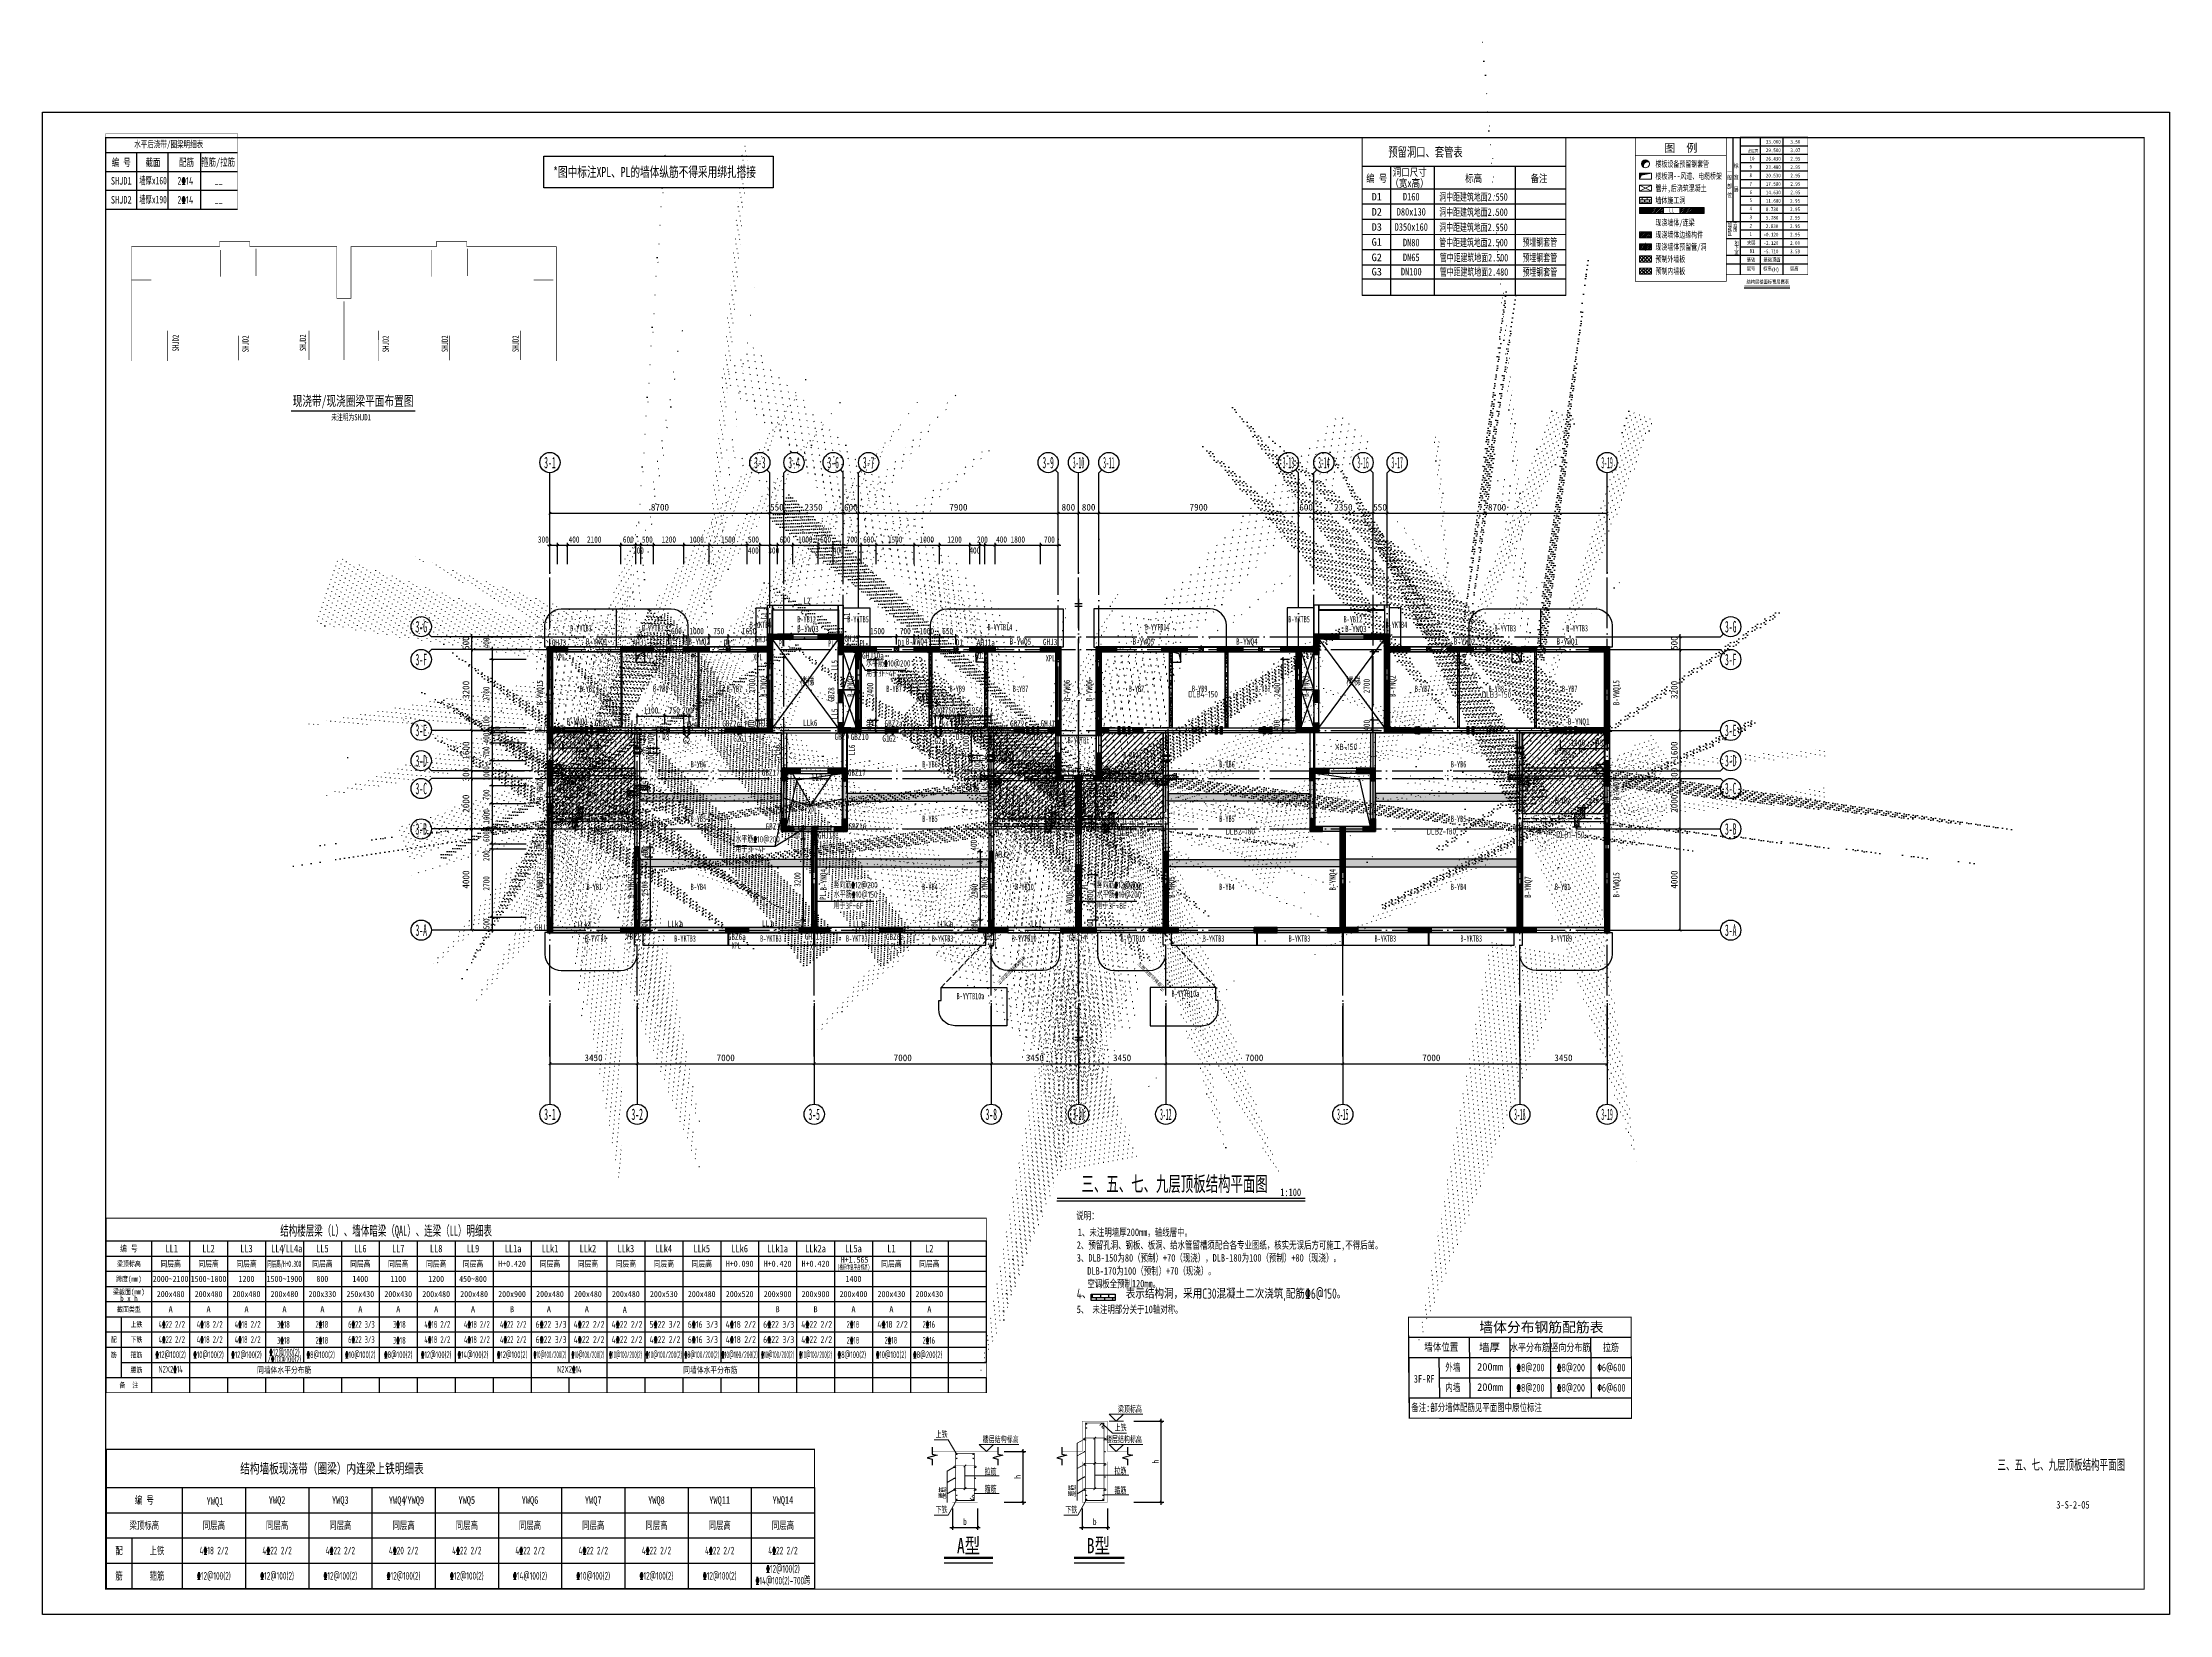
# Model space of a CAD drawing. Extents: x -3200781797 to -8106663, y 494714 to 1244925.
# Drawn here: x -8190763 to -8106663, y 814664 to 876824 of the extents above; entities that cross this region are included whole.
import ezdxf
from ezdxf.enums import TextEntityAlignment as Align
from ezdxf.xclip import XClip

# ---------------------------------------------------------------- set-up
doc = ezdxf.new("R2010")
doc.units = 0
doc.header["$LTSCALE"] = 1000
doc.header["$MEASUREMENT"] = 0
doc.header["$XCLIPFRAME"] = 0
for name, pattern in [('120-墙体$0$CENTER2', [1.125, 0.75, -0.125, 0.125, -0.125]), ('120-墙体$0$CONTINOUS', [0]), ('125-墙体$0$CENTER2', [1.125, 0.75, -0.125, 0.125, -0.125]), ('125-墙体$0$CONTINOUS', [0]), ('125-核心筒-标准层$0$CONTINOUS', [0]), ('3#-轴线$0$DOTE', [2.4200000000000004, 2, -0.2, 0.02, -0.2]), ('3#4#5#$0$__DASH', [0.35, 0.25, -0.1]), ('3#4#5#$0$DASH', [0.35, 0.25, -0.1]), ('3#4#5#模板$0$CONTINOUS', [0]), ('3#4#5#模板$0$DASH', [0.35, 0.25, -0.1]), ('4#-标准层$0$CENTER', [2, 1.25, -0.25, 0.25, -0.25]), ('4#-标准层$0$CONTINOUS', [0]), ('DASH', [0.35, 0.25, -0.1])]:
    doc.linetypes.add(name, pattern=pattern)
doc.layers.get('Defpoints').update_dxf_attribs({"color": 30, "linetype": 'DASH'})
for name, color, linetype in [('120-墙体$0$DUCT-排烟中心线', 5, '120-墙体$0$CENTER2'), ('120-墙体$0$DUCT-排烟管', 2, 'Continuous'), ('120-墙体$0$DUCT-送风中心线', 5, '120-墙体$0$CENTER2'), ('120-墙体$0$DUCT-送风管', 4, 'Continuous'), ('120-墙体$0$S-SLAB-HOLE', 5, 'Continuous'), ('120-墙体$0$S-WALL', 40, 'Continuous'), ('120-墙体$0$S-WALL-BEAM', 120, 'Continuous'), ('120-墙体$0$S-WALL-COLU', 252, '120-墙体$0$CONTINOUS'), ('120-墙体$0$S-WALL-COLU-HATC', 16, 'Continuous'), ('120-墙体$0$S-WALL-HATC', 253, 'Continuous'), ('120-墙体$0$提结构条件', 7, 'Continuous'), ('120-墙体$0$暖-首层和标准层暖通套管_TZ$0$H-暖洞-剪力墙', 6, 'Continuous'), ('120-墙体$0$暖-首层和标准层暖通套管_TZ$0$H-暖洞-穿梁', 3, 'Continuous'), ('125-墙体$0$DUCT-排烟中心线', 5, '125-墙体$0$CENTER2'), ('125-墙体$0$DUCT-排烟管', 2, 'Continuous'), ('125-墙体$0$DUCT-送风中心线', 5, '125-墙体$0$CENTER2'), ('125-墙体$0$DUCT-送风管', 4, 'Continuous'), ('125-墙体$0$HATCH', 254, 'Continuous'), ('125-墙体$0$S-SLAB-HOLE', 5, 'Continuous'), ('125-墙体$0$S-WALL', 40, 'Continuous'), ('125-墙体$0$S-WALL-BEAM', 120, 'Continuous'), ('125-墙体$0$S-WALL-COLU', 252, '125-墙体$0$CONTINOUS'), ('125-墙体$0$S-WALL-COLU-HATC', 16, 'Continuous'), ('125-墙体$0$S-WALL-HATC', 253, 'Continuous'), ('125-墙体$0$提结构条件', 7, 'Continuous'), ('125-墙体$0$暖-首层和标准层暖通套管_TZ$0$H-暖洞-剪力墙', 6, 'Continuous'), ('125-墙体$0$暖-首层和标准层暖通套管_TZ$0$H-暖洞-穿梁', 3, 'Continuous'), ('125-核心筒-标准层$0$HATCH', 254, 'Continuous'), ('125-核心筒-标准层$0$S-SLAB-HOLE', 5, 'Continuous'), ('125-核心筒-标准层$0$S-WALL', 40, 'Continuous'), ('125-核心筒-标准层$0$S-WALL-BEAM', 120, 'Continuous'), ('125-核心筒-标准层$0$S-WALL-COLU', 252, '125-核心筒-标准层$0$CONTINOUS'), ('125-核心筒-标准层$0$S-WALL-COLU-HATC', 16, 'Continuous'), ('125-核心筒-标准层$0$S-WALL-HATC', 253, 'Continuous'), ('3#-轴线$0$3#-轴号$0$A-ANNO-AXIS-CIRC', 3, 'Continuous'), ('3#-轴线$0$3#-轴号$0$A-ANNO-AXIS-TEXT', 7, 'Continuous'), ('3#-轴线$0$3#-轴号$0$A-ANNO-DIMS', 3, 'Continuous'), ('3#-轴线$0$A-ANNO-DOTE', 10, '3#-轴线$0$DOTE'), ('3#-轴线$0$AXIS_TEXT', 7, 'Continuous'), ('3#4#5#$0$A-ANNO-SYMB', 3, 'Continuous'), ('3#4#5#$0$A-ANNO-TEXT', 7, 'Continuous'), ('3#4#5#$0$BORDER', 7, 'Continuous'), ('3#4#5#$0$DIM', 3, 'Continuous'), ('3#4#5#$0$PC-SLAB', 6, '3#4#5#$0$DASH'), ('3#4#5#$0$S-ANNO-TEXT', 7, 'Continuous'), ('3#4#5#$0$S-PC-FQ', 4, 'Continuous'), ('3#4#5#$0$S-PC-FQ-NYQ', 4, 'Continuous'), ('3#4#5#$0$S-PC-FQ-WYQ', 4, 'Continuous'), ('3#4#5#$0$S-PC-SLAB', 6, 'Continuous'), ('3#4#5#$0$S-WALL-HATC', 253, 'Continuous'), ('3#4#5#$0$可计入现浇段', 60, 'Continuous'), ('3#4#5#模板$0$BORDER', 7, 'Continuous'), ('3#4#5#模板$0$S-BEAM', 4, 'Continuous'), ('3#4#5#模板$0$S-MECH', 4, 'Continuous'), ('3#4#5#模板$0$S-MECH-TEXT', 4, 'Continuous'), ('3#4#5#模板$0$S-SLAB-TEXT', 120, 'Continuous'), ('3#4#5#模板$0$南北楼-结构布置-地上 -新修改$0$S-ANNO-THIN', 3, 'Continuous'), ('3#4#5#模板$0$南北楼-结构布置-地上 -新修改$0$S-SLAB-HATC', 200, 'Continuous'), ('3#4#5#模板$0$电气提条件', 1, 'Continuous'), ('4#-标准层$0$S-SLAB', 6, 'Continuous'), ('4#-标准层$0$S-SLAB-TEXT', 120, 'Continuous'), ('4#-标准层$0$S-WALL', 40, 'Continuous'), ('4#-标准层$0$S-WALL-BEAM', 120, 'Continuous'), ('4#-标准层$0$S-WALL-COLU', 252, '4#-标准层$0$CONTINOUS'), ('4#-标准层$0$S-WALL-COLU-HATC', 16, 'Continuous'), ('4#-标准层$0$S-WALL-HATC', 253, 'Continuous'), ('4#-标准层$0$THIN', 7, 'Continuous'), ('DIM', 3, 'Continuous'), ('HATCH', 254, 'Continuous'), ('NUM', 7, 'Continuous'), ('S-ANNO-DIMS', 3, 'Continuous'), ('S-ANNO-TABS', 4, 'Continuous'), ('S-ANNO-TABT', 7, 'Continuous'), ('S-ANNO-TEXT', 7, 'Continuous'), ('S-ANNO-THIN', 3, 'Continuous'), ('S-DETL', 4, 'Continuous'), ('S-DETL-DIMS', 7, 'Continuous'), ('S-DETL-SBAR', 6, 'Continuous'), ('S-PC-FQ-NYQ', 4, 'Continuous'), ('S-PC-FQ-WYQ', 4, 'Continuous'), ('S-WALL-BEAM-TEXT', 2, 'Continuous'), ('S-WALL-COLU-HATC', 16, 'Continuous'), ('S-WALL-COLU-TEXT', 2, 'Continuous'), ('层高表$0$PUB_TEXT', 7, 'Continuous'), ('层高表$0$S-ANNO-TEXT', 7, 'Continuous'), ('层高表$0$S-CHINESE', 7, 'Continuous'), ('层高表$0$参照-层高表$0$PUB_TEXT', 7, 'Continuous'), ('层高表$0$参照-层高表$0$S-LINE', 3, 'Continuous'), ('层高表$0$参照-层高表$0$S-LIST', 5, 'Continuous'), ('层高表$0$参照-层高表$0$S-LIST1', 1, 'Continuous')]:
    doc.layers.add(name, color=color, linetype=linetype)
doc.layers.add('3#4#5#$0$结构板边线', color=2, linetype='Continuous', plot=False)
for name, color, linetype, lineweight in [('3#4#5#模板$0$S-ANNO-SYMB', 4, 'Continuous', 0), ('S-DETL-TEXT', 7, 'Continuous', 0), ('设备条件', 5, 'Continuous', 30)]:
    doc.layers.add(name, color=color, linetype=linetype, lineweight=lineweight)
doc.styles.add('-楷体_GB2312', font='', dxfattribs={"width": 0.7})
doc.styles.add('-楷体_GB2312-1.0', font='', dxfattribs={"width": 0.7})
doc.styles.add('3#-轴线$0$3#-轴号$0$_TCH_AXIS', font='')
doc.styles.add('3#-轴线$0$3#-轴号$0$_TCH_DIM_T3', font='')
doc.styles.add('3#-轴线$0$COMPLEX', font='COMPLEX')
doc.styles.add('3#4#5#$0$_TCH_DIM', font='')
doc.styles.add('3#4#5#$0$外部参照 1$0$宋体', font='', dxfattribs={"width": 0.8})
doc.styles.add('3#4#5#$0$宋体', font='', dxfattribs={"width": 0.8})
doc.styles.add('3#4#5#$0$楷体', font='', dxfattribs={"width": 0.7})
doc.styles.add('3#4#5#模板$0$-楷体_GB2312', font='', dxfattribs={"width": 0.8, "height": 3.5})
doc.styles.add('3#4#5#模板$0$-楷体_GB2312-1.0', font='')
doc.styles.add('3#4#5#模板$0$TSSD_Rein', font='tssdeng.shx', dxfattribs={"width": 0.7, "bigfont": 'hztxt.shx'})
doc.styles.add('3#4#5#模板$0$宋体', font='', dxfattribs={"width": 0.8})
doc.styles.add('4#-标准层$0$TSSD_Rein', font='tssdeng.shx', dxfattribs={"width": 0.7, "bigfont": 'hztxt.shx'})
doc.styles.add('TSSD_Dimension', font='', dxfattribs={"width": 0.7})
doc.styles.add('TSSD_Norm', font='Tssdeng.shx', dxfattribs={"bigfont": 'hztxt.shx'})
doc.styles.add('TSSD_Rein', font='tssdeng.shx', dxfattribs={"width": 0.7, "bigfont": 'hztxt.shx'})
doc.styles.add('宋体', font='', dxfattribs={"width": 0.8})
doc.styles.add('层高表$0$参照-层高表$0$楷体', font='', dxfattribs={"width": 0.7})
doc.styles.add('层高表$0$宋体', font='', dxfattribs={"width": 0.8})
doc.styles.add('层高表$0$楷体', font='simkai.ttf', dxfattribs={"width": 0.7})
doc.styles.add('楷体', font='', dxfattribs={"width": 0.6})
doc.styles.add('楷体GB312', font='', dxfattribs={"width": 0.8})
doc.styles.get('-楷体_GB2312').set_extended_font_data('KaiTi_GB2312')
doc.styles.get('-楷体_GB2312-1.0').set_extended_font_data('KaiTi_GB2312')
doc.styles.get('3#-轴线$0$3#-轴号$0$_TCH_AXIS').set_extended_font_data('SimSun')
doc.styles.get('3#-轴线$0$3#-轴号$0$_TCH_DIM_T3').set_extended_font_data('SimSun')
doc.styles.get('3#4#5#$0$_TCH_DIM').set_extended_font_data('SimSun')
doc.styles.get('3#4#5#$0$外部参照 1$0$宋体').set_extended_font_data('SimSun')
doc.styles.get('3#4#5#$0$宋体').set_extended_font_data('SimSun')
doc.styles.get('3#4#5#$0$楷体').set_extended_font_data('KaiTi_GB2312')
doc.styles.get('3#4#5#模板$0$-楷体_GB2312').set_extended_font_data('KaiTi_GB2312')
doc.styles.get('3#4#5#模板$0$-楷体_GB2312-1.0').set_extended_font_data('KaiTi_GB2312')
doc.styles.get('3#4#5#模板$0$宋体').set_extended_font_data('SimSun')
doc.styles.get('TSSD_Dimension').set_extended_font_data('KaiTi_GB2312')
doc.styles.get('宋体').set_extended_font_data('SimSun')
doc.styles.get('层高表$0$参照-层高表$0$楷体').set_extended_font_data('SimSun')
doc.styles.get('层高表$0$宋体').set_extended_font_data('SimSun')
doc.styles.get('楷体').set_extended_font_data('KaiTi_GB2312')
doc.styles.get('楷体GB312').set_extended_font_data('楷体_GB2312')
doc.dimstyles.new('3#-轴线$0$3#-轴号$0$_TCH_ARCH&&100', dxfattribs={"dimtxt": 264.3459915611814, "dimasz": 100, "dimexe": 250, "dimexo": 300, "dimgap": 100, "dimtad": 1, "dimdec": 0, "dimzin": 0, "dimdsep": 46, "dimtxsty": '3#-轴线$0$3#-轴号$0$_TCH_DIM_T3', "dimblk": '3#-轴线$0$3#-轴号$0$_ArchTick', "dimcen": 0.09, "dimclrt": 7, "dimazin": 2, "dimtfac": 1, "dimtdec": 0, "dimtix": 1, "dimtmove": 2, "dimatfit": 3, "dimfxl": 100, "dimtolj": 1, "dimtzin": 0, "dimarcsym": 0})
doc.dimstyles.new('3#4#5#$0$TSSD_100_100', dxfattribs={"dimtxt": 250, "dimasz": 100, "dimexe": 100, "dimexo": 250, "dimgap": 100, "dimtad": 1, "dimdec": 0, "dimzin": 0, "dimdsep": 46, "dimtxsty": '3#4#5#$0$楷体', "dimblk": '3#4#5#$0$_ArchTick', "dimcen": 0, "dimdle": 100, "dimclrt": 7, "dimadec": 0, "dimazin": 0, "dimtfac": 1, "dimtdec": 0, "dimtix": 1, "dimtmove": 2, "dimatfit": 3, "dimfxl": 1, "dimtolj": 1, "dimtzin": 0, "dimarcsym": 0})
doc.dimstyles.new('TSSD_100_100', dxfattribs={"dimtxt": 250, "dimasz": 100, "dimexe": 100, "dimexo": 250, "dimgap": 100, "dimtad": 1, "dimdec": 0, "dimzin": 0, "dimdsep": 46, "dimtxsty": 'TSSD_Dimension', "dimblk": 'ARCHTICK', "dimcen": 0, "dimdle": 100, "dimclrt": 7, "dimadec": 0, "dimazin": 0, "dimtfac": 1, "dimtdec": 0, "dimtix": 1, "dimtmove": 2, "dimatfit": 3, "dimfxl": 1, "dimtolj": 1, "dimtzin": 0, "dimarcsym": 0})
doc.dimstyles.new('TSSD_100_100$0', dxfattribs={"dimtxt": 250, "dimasz": 100, "dimexe": 100, "dimexo": 0, "dimgap": 100, "dimtad": 1, "dimdec": 0, "dimzin": 0, "dimdsep": 46, "dimtxsty": 'TSSD_Dimension', "dimblk1": 'ARCHTICK', "dimblk2": 'ARCHTICK', "dimsah": 1, "dimcen": 0, "dimclrt": 7, "dimadec": 0, "dimazin": 0, "dimtfac": 1, "dimtdec": 0, "dimtix": 1, "dimtmove": 2, "dimatfit": 3, "dimldrblk": 'ARCHTICK', "dimfxl": 300, "dimfxlon": 1, "dimtvp": 0.7, "dimtolj": 1, "dimtzin": 0, "dimarcsym": 0})
doc.dimstyles.new('TSSD_20_100', dxfattribs={"dimtxt": 250, "dimasz": 100, "dimexe": 100, "dimexo": 250, "dimgap": 100, "dimtad": 1, "dimdec": 0, "dimlfac": 0.2, "dimzin": 0, "dimdsep": 46, "dimtxsty": '楷体', "dimblk": 'ARCHTICK', "dimcen": 0, "dimdle": 100, "dimclrt": 7, "dimadec": 0, "dimazin": 0, "dimtfac": 1, "dimtdec": 0, "dimtix": 1, "dimtmove": 2, "dimatfit": 3, "dimfxl": 1, "dimtolj": 1, "dimtzin": 0, "dimarcsym": 0})
pattern_1 = [(45, (-65372.21357892817, -534421.2561658974), (-88.38834764831843, 88.38834764831844), []), (135, (-65372.21357892817, -534421.2561658974), (-88.38834764831844, -88.38834764831843), [])]
pattern_2 = [(45, (46627.78642107183, -635021.2561658974), (-44.19417382415921, 44.19417382415922), [])]
pattern_3 = [(45, (47227.78642107183, -634421.2561658974), (-44.19417382415921, 44.19417382415922), [])]
pattern_4 = [(45, (-7702.687107387464, -122599.998702767), (-112.2532015133644, 112.2532015133644), [])]
pattern_5 = [(225, (-76240.41036994423, 14928.68641716003), (89.8025612106915, -89.80256121069156), []), (225, (-76330.21296994417, 14928.68641716003), (89.8025612106915, -89.80256121069156), [63.5, -31.75])]
pattern_6 = [(225, (-650407.2216447918, -531464.0182287013), (26.94076836320745, -26.94076836320746), []), (315, (-650407.2216447918, -531464.0182287013), (26.94076836320746, 26.94076836320745), [])]
pattern_7 = [(225, (-650407.2216447843, -531614.0182259246), (26.94076836320745, -26.94076836320746), []), (315, (-650407.2216447843, -531614.0182259246), (26.94076836320746, 26.94076836320745), [])]
pattern_8 = [(269.994290487128, (110828.0983717282, 3091305.449310958), (10.82344901253679, -18.75107864760912), [12.5, -25]), (29.99429048712797, (110828.0983717282, 3091305.449310958), (10.82718595092106, 18.74892112522701), [12.5, -25]), (329.994290487128, (110828.0983717282, 3091305.449310958), (21.65063496345785, -0.002157522382106803), [-25, 12.5])]
pattern_9 = [(0, (-47688.61209499254, -30845.90377062542), (0, 160), []), (90, (-47688.61209499254, -30845.90377062542), (-160, 160), [160, -160])]
pattern_10 = [(49.99999999999999, (-8159258.836946376, 610166.7864113265), (71.72601826007535, -6.275213498259511), [7.5, -82.5]), (355, (-8159258.836946376, 610166.7864113265), (-13.8751333613, 75.21921337000119), [6, -66]), (100.4514, (-8159252.859778376, 610166.2634773265), (57.85093817140216, 68.94395420609536), [6.374018999999974, -70.11421119999957]), (46.18420000000002, (-8159258.836946376, 610186.7864113265), (106.7241048625644, -16.55190143290181), [11.24999999999991, -123.7499999999992]), (96.6356, (-8159249.943271876, 610185.4070806265), (93.46627055487033, 97.41178709004417), [9.561028799999999, -105.1713]), (351.1842, (-8159258.836946376, 610186.7864113265), (93.46619451336272, 97.41186009253246), [9, -99]), (21, (-8159248.836946376, 610181.7864113265), (59.69070521184616, -40.26188906653388), [7.5, -82.5]), (326.0000000000001, (-8159248.836946376, 610181.7864113265), (24.33153319215817, 72.5150045046853), [6, -66]), (71.4514, (-8159243.862723076, 610178.4312507265), (84.02226285814899, 32.25304967099524), [6.374019000000001, -70.1142112]), (37.50000000000001, (-8159258.836946376, 610166.7864113265), (1.215985531729067, 33.28938538313115), [0, -65.19999999999999, 0, -67, 0, -66.25]), (7.499999999999999, (-8159258.836946376, 610166.7864113265), (26.30695374421486, 39.44117118823603), [0, -38.2, 0, -63.7, 0, -25.25]), (327.5, (-8159281.136946376, 610166.7864113265), (53.3822436172409, -2.255487173437976), [0, -25, 0, -78, 0, -103.5]), (317.5, (-8159291.136946376, 610166.7864113265), (58.31861693423862, 10.01049823323177), [0, -32.5, 0, -51.8, 0, -73.5])]
pattern_11 = [(45, (-8159258.836946376, 610166.7864113265), (-22.09708691207961, 22.09708691207961), [])]

msp = doc.modelspace()

# ---------------------------------------------------------------- texts
at = {"layer": '4#-标准层$0$S-SLAB-TEXT', "style": '4#-标准层$0$TSSD_Rein', "width": 0.7}
for p in [(-8160810.815595695, 851297.8167455688), (-8139210.816218507, 851297.8174284482)]:
    msp.add_text('楼梯', height=300, dxfattribs=at).set_placement(p, align=Align.BOTTOM_LEFT)
at = {"layer": 'NUM'}
for s, height, style, width, p in [('现浇带/现浇圈梁平面布置图', 400, '楷体', 0.7, (-8180872.7285853, 862333.9582820181)), ('用于3F~4F', 250, 'TSSD_Rein', 0.7, (-8158202.621378499, 851678.9901227904)), ('水平筋%%13210@200', 250, 'TSSD_Rein', 0.7, (-8158199.764318731, 852072.0026423095)), ('水平筋%%13210@200', 250, 'TSSD_Rein', 0.7, (-8163365.980008172, 845116.7053919614)), ('用于3F~4F', 250, 'TSSD_Rein', 0.7, (-8163368.83706794, 844723.6928724423)), ('竖向筋%%13212@200', 250, 'TSSD_Rein', 0.7, (-8159495.7499592, 843307.9621081395)), ('竖向筋%%13212@200', 250, 'TSSD_Rein', 0.7, (-8149096.540160346, 843307.9621081395)), ('用于3F~6F', 250, 'TSSD_Rein', 0.7, (-8159489.588816708, 842484.4923007906)), ('水平筋%%13210@150', 250, 'TSSD_Rein', 0.7, (-8159475.692233484, 842933.637883498)), ('用于3F~8F', 250, 'TSSD_Rein', 0.7, (-8149090.379017854, 842484.4923007906)), ('水平筋%%13210@200', 250, 'TSSD_Rein', 0.7, (-8149076.48243463, 842933.637883498)), ('三、五、七、九层顶板结构平面图', 600, '楷体', 0.6, (-8149682.27838194, 831214.4400827424)), ('5、 未注明部分关于10轴对称。', 300, '楷体', 0.7, (-8149870.661669415, 826488.3223525144))]:
    msp.add_text(s, height=height, dxfattribs=dict(at, style=style, width=width)).set_placement(p, align=Align.BOTTOM_LEFT)
at = {"layer": 'S-ANNO-TEXT'}
for s, height, style, width, p in [('未注明为SHJD1', 250, '楷体', 0.65, (-8179347.715495924, 861881.1650717282)), ('3-S-2-05', 300, '楷体GB312', 0.7, (-8111135.738327847, 818852.3082520049, 4e-06))]:
    msp.add_text(s, height=height, dxfattribs=dict(at, style=style, width=width)).set_placement(p)
at = {"layer": 'S-ANNO-TEXT', "linetype": 'Continuous', "style": '宋体', "width": 0.7}
msp.add_text('1:100', height=300, dxfattribs=at).set_placement((-8141819.921140801, 831118.3770906164), align=Align.BOTTOM_LEFT)
at = {"layer": 'S-ANNO-TEXT', "style": '楷体GB312', "width": 0.6}
msp.add_text('三、五、七、九层顶板结构平面图', height=400, dxfattribs=at).set_placement((-8113461.270610008, 820265.8958956439), align=Align.BOTTOM_LEFT)
at = {"layer": 'S-WALL-BEAM-TEXT', "style": '楷体GB312', "width": 0.7}
for p in [(-8165578.820215832, 841860.6212447821), (-8161967.551219533, 841868.8290143325), (-8158379.134351871, 841853.7366150129), (-8154900.448192677, 841855.941847987)]:
    msp.add_text('a', height=250, dxfattribs=at).set_placement(p)
at = {"layer": 'S-WALL-COLU-TEXT', "style": '楷体GB312', "width": 0.7}
msp.add_text('*图中标注XPL、PL的墙体纵筋不得采用绑扎搭接', height=400, dxfattribs=at).set_placement((-8170572.767140705, 871507.8523100176))

# ---------------------------------------------------------------- blocks, each defined once
blk = doc.blocks.new('A$C635F6008')
at = {"layer": 'HATCH'}
h = blk.add_hatch(dxfattribs=at)
h.set_pattern_fill('BRICK1', color=256, scale=20, style=0)
h.set_pattern_definition([(0, (-59483.03328181896, -74401.64696933818), (0, 160), []), (90, (-59483.03328181896, -74401.64696933818), (-160, 160), [160, -160])])
h.paths.add_polyline_path([(2384.194729750976, -116.3845417299308), (1440.491166858003, -116.3845417299308), (1440.491166858003, -377.6925955316983), (2384.194729750976, -377.6925955316983)])
at = {"layer": 'S-PC-FQ-WYQ'}
blk.add_lwpolyline([(1440.491166858003, -116.3845417299308), (2384.194729750976, -116.3845417299308), (2384.194729750976, -377.6925955316983), (1440.491166858003, -377.6925955316983)], close=True, dxfattribs=at)
at = {"layer": 'NUM', "width": 0.7}
for s, height, style, p in [('说明：', 300, '楷体', (849.3373331911862, 2745.589320379309)), ('   1、未注明墙厚200mm，轴线居中。', 300, '楷体', (415.576499696821, 2086.208538177423)), ('2、预留孔洞、钢板、板洞、给水管留槽须配合各专业图纸，核实无误后方可施工,不得后凿。', 300, '楷体', (865.683675987646, 1581.921657470055)), ('3、DLB-150为80（预制）+70（现浇），DLB-180为100（预制）+80（现浇）。', 300, '楷体', (865.683675987646, 1074.545068693347)), ('DLB-170为100（预制）+70（现浇）。', 300, '楷体', (1282.806629191153, 557.058585299179)), ('4、        表示结构洞，采用C30混凝土二次浇筑,配筋%%1326@150。', 400, 'TSSD_Rein', (865.683675987646, -418.3833138681948)), ('空调板全预制120mm。', 300, '楷体', (1282.806629191153, 55.93177424557507))]:
    blk.add_text(s, height=height, dxfattribs=dict(at, style=style)).set_placement(p, align=Align.BOTTOM_LEFT)
blk = doc.blocks.new('ll-2f')
at = {"layer": 'S-WALL-BEAM-TEXT', "style": '楷体GB312', "width": 0.7}
for s, p in [('L2', (-8362151.78057554, 782095.3188766188)), ('L2', (-8404953.90006325, 779775.8219267859)), ('L2', (-8384053.90006325, 779767.3219267859)), ('LLk4', (-8367581.003152305, 777218.2959018622)), ('LLk6', (-8362382.365247121, 777262.9197325967)), ('LLk4', (-8357374.170052258, 777182.1767123232)), ('LL9', (-8372571.225765785, 775323.6303410609)), ('LLk4', (-8409729.209515294, 774862.6797624903)), ('LLk6', (-8404965.477553831, 774943.4227827638)), ('LLk4', (-8399766.839648645, 774902.8118253453)), ('LLk4', (-8388868.369646465, 774900.8308785402)), ('LLk6', (-8384061.698160591, 774943.4227827638)), ('LLk4', (-8379126.956768284, 774890.8769558738)), ('LL7', (-8362607.724181617, 775087.9418142885)), ('LL7', (-8404619.037538255, 772768.4448644556)), ('LL9', (-8394655.535954084, 773004.133391228)), ('LL9', (-8393942.527394824, 773004.133391228)), ('LL7', (-8383895.090675777, 772768.4448644556)), ('LL9', (-8373741.062077165, 772429.6236948255)), ('LL1', (-8371266.611146741, 769365.2890913631)), ('LLk2', (-8367680.707325218, 769352.6704203885)), ('LL1', (-8364228.026071629, 769356.1313235438)), ('LL1', (-8360635.801632684, 769369.564586865)), ('LLk2', (-8357703.211668739, 769352.6704203885)), ('LLk1', (-8353444.188778342, 769319.432837801)), ('LLk1', (-8413897.032400988, 766963.0457614202)), ('LLk2', (-8410321.082433786, 766999.7327199946)), ('LL1', (-8406584.338465566, 767013.1775104841)), ('LL1', (-8402992.114026621, 766999.744247163)), ('LLk2', (-8399667.135475734, 766996.2833440076)), ('LL1', (-8395953.528951509, 767008.9020149822)), ('LL1', (-8392499.728071723, 767007.5960656984)), ('LLk2', (-8388785.982592259, 766996.2833440076)), ('LL1', (-8385317.441653227, 767035.3112116142)), ('LL1', (-8382042.922525834, 767013.1775104841)), ('LLk2', (-8378990.578162899, 766996.2833440076)), ('LL1', (-8374938.846008353, 767013.1775104841))]:
    blk.add_text(s, height=250, dxfattribs=at).set_placement(p)
for s, p in [('L1', (-8362974.710045936, 781245.7366735304)), ('L1', (-8360726.779952882, 781245.7366735304)), ('LL5a', (-8362975.77609447, 779297.9742849846)), ('L1', (-8406385.769296693, 779157.4078202995)), ('L1', (-8403110.810800487, 779138.8301025035)), ('L1', (-8385538.039826797, 778917.7397236975)), ('L1', (-8382182.024131769, 778917.7397236975)), ('LL5', (-8403596.696504427, 777124.8680990061)), ('LL5', (-8382751.941484941, 777124.8680990061)), ('LL5', (-8362952.860597262, 777546.4359701222)), ('LL6', (-8363726.31994964, 776101.0781227674)), ('LL6', (-8360762.388736093, 776101.0781227674)), ('LL5', (-8403596.696504427, 775202.2930947787)), ('LL5', (-8382751.941484941, 775202.2930947787)), ('LLk5', (-8368978.86467375, 774437.039931315)), ('LLk5', (-8355577.276272362, 774530.2218311513)), ('LL6', (-8405875.589199994, 773781.5811729345)), ('LL6', (-8402911.657986447, 773781.5811729345)), ('LL6', (-8385013.6864438, 773781.5811729345)), ('LL6', (-8382049.755230254, 773781.5811729345)), ('LLk5', (-8411066.107069131, 772210.7248813184)), ('LLk5', (-8397664.518667743, 772117.5429814821)), ('LLk5', (-8390266.231167909, 772117.5429814821)), ('LLk5', (-8376864.642766522, 772210.7248813184)), ('LL8', (-8394249.085845895, 770020.3238959746))]:
    blk.add_text(s, height=250, rotation=90, dxfattribs=at).set_placement(p)
blk = doc.blocks.new('ll-1')
at = {"layer": 'S-ANNO-TABS'}
for p, q in [((25521.03590879217, 3723.420027586631), (60321.03590877447, 3723.420027579064)), ((27321.03590879217, 3723.420027586515), (27321.03590879124, -2276.579972414067)), ((28821.03590879217, 3723.420027586399), (28821.03590879124, -2276.579972414533)), ((30321.03590879124, 3723.420027586166), (30321.03590879124, -1076.579972414649)), ((31821.03590879124, 3723.420027586049), (31821.03590879124, -1076.579972415115)), ((31821.03590879124, 3723.420027586166), (31821.03590879124, -1076.579972414998)), ((33321.03590879124, 3723.420027586515), (33321.03590879124, -1076.579972415464)), ((34821.03590879124, 3723.420027586631), (34821.03590879124, -1076.57997241593)), ((36321.03590879124, 3723.420027586166), (36321.03590879124, -1076.579972416395)), ((37821.03590879124, 3723.420027586399), (37821.03590879124, -1076.579972416162)), ((39321.03590879124, 3723.420027584885), (39321.03590879124, -1076.579972417327)), ((40821.03590879124, 3723.420027584769), (40821.03590879124, -1076.579972416395)), ((42321.03590879124, 3723.420027579297), (42321.03590879124, -2276.579972416745)), ((43821.03590879124, 3723.42002757336), (43821.03590879124, -1076.579972429085)), ((45321.03590879124, 3723.420027583139), (45321.03590879124, -2276.57997241721)), ((46821.03590879124, 3723.420027582441), (46821.03590879124, -1076.579972420121)), ((48321.03590879124, 3723.42002757173), (48321.03590879124, -1076.579972430714)), ((49821.03590879124, 3723.420027581393), (49821.03590879124, -1076.579972421052)), ((51321.03590879124, 3723.420027581393), (51321.03590879124, -2276.579972418374)), ((52821.03590879217, 3723.420027591172), (52821.03590879217, -2276.579972408595)), ((54321.0359087931, 3723.420027591172), (54321.0359087931, -2276.579972408595)), ((55821.03590879403, 3723.420027600601), (55821.03590879403, -2276.579972399166)), ((57321.03590879496, 3723.420027600368), (57321.03590879496, -2276.579972399399)), ((58821.03590879589, 3723.420027600136), (58821.03590879589, -2276.579972399632)), ((60321.03590877447, 3723.420027579064), (60321.03590877447, -1076.57997242338)), ((25521.03590879217, 3123.420027586631), (60321.03590877447, 3123.420027579064)), ((25521.0359087931, 3123.420027586631), (60321.0359087754, 3123.420027579064)), ((25521.0359087931, 2523.420027586631), (60321.0359087754, 2523.420027579181)), ((25521.0359087931, 1923.420027586631), (60321.0359087754, 1923.420027579181)), ((25521.0359087931, 1323.420027586631), (60321.03590877447, 1323.420027579181)), ((25521.0359087931, 723.4200275866315), (60321.0359087754, 723.4200275791809)), ((25521.03590879217, 123.4200275868643), (60321.0359087754, 123.4200275791809)), ((26121.03590879217, 723.4200275866315), (26121.03590879124, -1676.579972413369)), ((25521.03590879217, -476.5799724131357), (60321.0359087754, -476.5799724208191)), ((25521.0359087931, -1676.579972413369), (60321.0359087754, -1676.579972420819)), ((26121.03590879124, -1076.579972413369), (60321.0359087754, -1076.579972420819)), ((30321.03590879124, -1676.579972414766), (30321.03590879124, -2276.579972415231)), ((31821.03590879124, -1676.579972415231), (31821.03590879124, -2276.579972415697)), ((31821.03590879124, -1676.579972415231), (31821.03590879124, -2276.579972415697)), ((33321.03590879124, -1676.579972415697), (33321.03590879124, -2276.579972416162)), ((34821.03590879124, -1676.579972416046), (34821.03590879124, -2276.579972416512)), ((36321.03590879124, -1676.579972416512), (36321.03590879124, -2276.579972416977)), ((37821.03590879124, -1676.579972416977), (37821.03590879124, -2276.579972417443)), ((39321.03590879124, -1676.579972417443), (39321.03590879124, -2276.579972417676)), ((40821.03590879124, -1676.579972416279), (40821.03590879124, -2276.579972416512)), ((43821.03590879124, -1676.579972426058), (43821.03590879124, -2276.579972426407)), ((46821.03590879124, -1676.579972419422), (46821.03590879124, -2276.579972419771)), ((48321.03590879124, -1676.579972427688), (48321.03590879124, -2276.579972428037)), ((49821.03590879124, -1676.579972421168), (49821.03590879124, -2276.579972421401)), ((60321.03590877447, -1676.579972422798), (60321.03590877447, -2276.579972423031))]:
    blk.add_line(p, q, dxfattribs=at)
at = {"layer": 'S-ANNO-TABS', "const_width": 30}
blk.add_lwpolyline([(25521.03590879217, 4623.220026226714), (60321.03590877447, 4623.220026220311), (60321.0359087754, -2276.57997242047), (25521.03590879217, -2276.579972414067)], close=True, dxfattribs=at)
at = {"layer": 'S-ANNO-TABT'}
for s, height, style, width, p in [('结构楼层梁（L）、墙体暗梁（QAL）、连梁（LL）明细表', 400, '楷体', 0.6, (36590.55543293525, 4130.403899601893)), ('编 号', 240, '宋体', 0.8, (26421.03590879217, 3423.420027586631)), ('LL1', 300, '宋体', 0.7, (28112.23826822918, 3423.420027585234)), ('LL2', 300, '宋体', 0.7, (29571.03590879124, 3423.420027584769)), ('LL3', 300, '宋体', 0.7, (31071.03590879124, 3423.420027584303)), ('LL4', 300, '宋体', 0.7, (32289.29972509481, 3423.420027584303)), ('/LL4a', 300, '宋体', 0.7, (32868.07844479755, 3423.420027584303)), ('LL5', 300, '宋体', 0.7, (34071.03590879124, 3423.420027583838)), ('LL6', 300, '宋体', 0.7, (35571.03590879124, 3423.420027579414)), ('LL7', 300, '宋体', 0.7, (37071.03590879124, 3423.420027583255)), ('LL8', 300, '宋体', 0.7, (38571.03590879124, 3423.420027583139)), ('LL9', 300, '宋体', 0.7, (40027.02437790949, 3423.420027582441)), ('LL1a', 300, '宋体', 0.7, (41612.23826822825, 3423.420027582557)), ('LLk1', 300, '宋体', 0.7, (43071.03590879124, 3423.420027577202)), ('LLk2', 300, '宋体', 0.7, (44571.03590879124, 3423.420027571265)), ('LLk3', 300, '宋体', 0.7, (46071.03590879124, 3423.420027580927)), ('LLk4', 300, '宋体', 0.7, (47571.03590879124, 3423.420027580927)), ('LLk5', 300, '宋体', 0.7, (49071.03590879124, 3423.420027584536)), ('LLk6', 300, '宋体', 0.7, (50571.03590879124, 3423.420027583954)), ('LLk1a', 300, '宋体', 0.7, (52071.03590879217, 3423.420027577202)), ('LLk2a', 300, '宋体', 0.7, (53571.0359087931, 3423.420027576969)), ('LL5a', 300, '宋体', 0.7, (55071.03590879217, 3423.420027579763)), ('L1', 300, '宋体', 0.7, (56571.0359087931, 3423.42002757953)), ('L2', 300, '宋体', 0.7, (58071.03590879403, 3423.420027579181)), ('梁顶标高', 210, '宋体', 0.8, (26421.03590879217, 2823.620028226404)), ('同层高', 239.9999997599999, '宋体', 0.8, (28071.03590879217, 2823.620028225239)), ('同层高', 239.9999997599999, '宋体', 0.8, (29571.03590879217, 2823.620028224774)), ('同层高', 239.9999997599999, '宋体', 0.8, (31071.03590879217, 2823.620028224308)), ('同层高/H+0.300', 250, '宋体', 0.5, (32565.27042167168, 2823.620028224075)), ('同层高', 239.9999997599999, '宋体', 0.8, (34071.03590879124, 2823.620028223726)), ('同层高', 239.9999997599999, '宋体', 0.8, (35571.03590879124, 2823.62002822361)), ('同层高', 239.9999997599999, '宋体', 0.8, (37071.03590879124, 2823.620028223144)), ('同层高', 239.9999997599999, '宋体', 0.8, (38571.03590879124, 2823.620028223027)), ('同层高', 239.9999997599999, '宋体', 0.8, (40027.02437790949, 2823.620028222329)), ('H+0.420', 239.9999997599999, '宋体', 0.8, (41571.03590879124, 2823.620028222562)), ('同层高', 239.9999997599999, '宋体', 0.8, (43071.03590879124, 2823.62002821709)), ('同层高', 239.9999997599999, '宋体', 0.8, (44571.03590879124, 2823.620028226753)), ('同层高', 239.9999997599999, '宋体', 0.8, (46071.03590879124, 2823.620028226636)), ('同层高', 239.9999997599999, '宋体', 0.8, (47571.03590879124, 2823.620028215344)), ('同层高', 239.9999997599999, '宋体', 0.8, (49071.03590879124, 2823.620028225123)), ('H+0.090', 239.9999997599999, '宋体', 0.8, (50571.03590879124, 2823.620028220699)), ('H+0.420', 239.9999997599999, '宋体', 0.8, (52071.03590879124, 2823.620028220699)), ('H+0.420', 239.9999997599999, '宋体', 0.8, (53571.03590879217, 2823.620028220466)), ('(楼梯休息平台标高)', 200, '宋体', 0.5, (55077.91742378194, 2694.372095832136)), ('H+1.565', 239.9999997599999, '宋体', 0.8, (55115.25390344951, 2980.980935208267)), ('同层高', 239.9999997599999, '宋体', 0.8, (56571.03590879403, 2823.620028223959)), ('同层高', 239.9999997599999, '宋体', 0.8, (58071.03590879496, 2823.62002822361)), ('梁截面(mm)', 210, '宋体', 0.8, (26421.03590879124, 1713.820029076654)), ('跨度(mm)', 210, '宋体', 0.8, (26421.03590879217, 2223.620028226404)), ('2000~2100', 239.9999997599999, '宋体', 0.8, (28071.03590879217, 2223.62002822361)), ('200x480', 239.9999997599999, '宋体', 0.8, (28071.03590879124, 1623.820028863614)), ('1500~1800', 239.9999997599999, '宋体', 0.8, (29571.03590879217, 2223.620028223144)), ('200x480', 239.9999997599999, '宋体', 0.8, (29571.03590879124, 1623.820028863032)), ('200x480', 239.9999997599999, '宋体', 0.8, (31071.03590879124, 1623.820028862334)), ('1200', 239.9999997599999, '宋体', 0.8, (31071.03590879124, 2223.620028222562)), ('1500~1900', 239.9999997599999, '宋体', 0.8, (32571.03590879124, 2223.620028222096)), ('200x480', 239.9999997599999, '宋体', 0.8, (32571.03590879124, 1623.820028861752)), ('200x330', 239.9999997599999, '宋体', 0.8, (34071.03590879124, 1623.82002886117)), ('800', 239.9999997599999, '宋体', 0.8, (34071.03590879124, 2223.620028222096)), ('250x430', 239.9999997599999, '宋体', 0.8, (35571.03590879124, 1623.820028863265)), ('1400', 239.9999997599999, '宋体', 0.8, (35571.03590879124, 2223.62002822198)), ('200x430', 239.9999997599999, '宋体', 0.8, (37071.03590879124, 1623.820028863382)), ('1100', 239.9999997599999, '宋体', 0.8, (37071.03590879124, 2223.620028221514)), ('200x480', 239.9999997599999, '宋体', 0.8, (38571.03590879124, 1623.820028859191)), ('1200', 239.9999997599999, '宋体', 0.8, (38571.03590879124, 2223.620028221398)), ('450~800', 239.9999997599999, '宋体', 0.8, (40027.02437790949, 2223.620028220699)), ('200x480', 239.9999997599999, '宋体', 0.8, (40071.03590879124, 1623.820028863382)), ('200x900', 239.9999997599999, '宋体', 0.8, (41571.03590879031, 1623.820028860937)), ('200x480', 239.9999997599999, '宋体', 0.8, (43071.03590879124, 1623.820028857095)), ('200x480', 239.9999997599999, '宋体', 0.8, (44571.03590879124, 1623.820028866874)), ('200x480', 239.9999997599999, '宋体', 0.8, (46071.03590879124, 1623.820028866641)), ('200x530', 239.9999997599999, '宋体', 0.8, (47571.03590879124, 1623.820028855465)), ('200x480', 239.9999997599999, '宋体', 0.8, (49071.03590879031, 1623.820028865128)), ('200x520', 239.9999997599999, '宋体', 0.8, (50571.03590879031, 1623.820028865011)), ('200x900', 239.9999997599999, '宋体', 0.8, (52071.03590879031, 1623.820028859074)), ('200x900', 239.9999997599999, '宋体', 0.8, (53571.03590879124, 1623.820028858841)), ('200x400', 239.9999997599999, '宋体', 0.8, (55071.03590879217, 1623.820028857095)), ('1400', 239.9999997599999, '宋体', 0.8, (55071.03590879217, 2223.620028218022)), ('200x430', 239.9999997599999, '宋体', 0.8, (56571.0359087931, 1623.820028856862)), ('200x430', 239.9999997599999, '宋体', 0.8, (58071.03590879403, 1623.820028856513)), ('截面类型', 210, '宋体', 0.8, (26421.03590879217, 1024.220030146651)), ('b x h', 210, '宋体', 0.8, (26421.03590879124, 1453.820029336493)), ('上铁', 210, '宋体', 0.8, (26721.03590879217, 424.0200295066461)), ('4%%13222 2/2', 270, 'TSSD_Norm', 0.6, (28114.67095368449, 424.2200301450212)), ('4%%13218 2/2', 270, 'TSSD_Norm', 0.6, (29614.67095368449, 424.2200301449047)), ('4%%13218 2/2', 270, 'TSSD_Norm', 0.6, (31114.67095368449, 424.2200301447883)), ('3%%13218', 270, 'TSSD_Norm', 0.6, (32531.17095368449, 424.220030140481)), ('2%%13218', 270, 'TSSD_Norm', 0.6, (34049.67095368449, 424.220030140481)), ('6%%13222 3/3', 270, 'TSSD_Norm', 0.6, (35614.67095368449, 424.2200301419944)), ('3%%13218', 270, 'TSSD_Norm', 0.6, (37114.67095368449, 424.220030140481)), ('4%%13218 2/2', 270, 'TSSD_Norm', 0.6, (38614.67095368356, 424.2200301445555)), ('4%%13218 2/2', 270, 'TSSD_Norm', 0.6, (40179.17095368449, 424.2200301414123)), ('4%%13222 2/2', 270, 'TSSD_Norm', 0.6, (41614.67095368356, 424.2200301423436)), ('6%%13222 3/3', 270, 'TSSD_Norm', 0.699999988079071, (43114.67095368449, 424.2200301392004)), ('4%%13222 2/2', 270, 'TSSD_Norm', 0.699999988079071, (44614.67095368449, 424.2200301389676)), ('4%%13222 2/2', 270, 'TSSD_Norm', 0.699999988079071, (46114.67095368356, 424.2200301373377)), ('5%%13222 3/2', 270, 'TSSD_Norm', 0.699999988079071, (47614.67095368356, 424.2200301373377)), ('6%%13216 3/3', 270, 'TSSD_Norm', 0.699999988079071, (49114.67095368356, 424.2200301367557)), ('4%%13218 2/2', 270, 'TSSD_Norm', 0.699999988079071, (50614.67095368449, 424.2200301360572)), ('6%%13222 3/3', 270, 'TSSD_Norm', 0.699999988079071, (52114.67095368449, 424.2200301373377)), ('4%%13222 2/2', 270, 'TSSD_Norm', 0.699999988079071, (53614.67095368635, 424.2200301389676)), ('2%%13218', 270, 'TSSD_Norm', 0.6, (55049.67095368542, 424.2200301364064)), ('4%%13218 2/2', 270, 'TSSD_Norm', 0.699999988079071, (56614.67095368821, 424.2200301578268)), ('2%%13216', 270, 'TSSD_Norm', 0.6, (58049.67095368728, 424.2200301358243)), ('筋', 210, '宋体', 0.8, (25821.03590879124, -776.3799717733636)), ('配', 210, '宋体', 0.8, (25821.03590879217, -176.1799711333588)), ('箍筋', 210, '宋体', 0.8, (26721.03590879124, -776.3799717733636)), ('下铁', 210, '宋体', 0.8, (26721.03590879217, -176.1799711333588)), ('%%13212@100(2)', 270, 'TSSD_Norm', 0.6, (28071.03590879124, -773.9247142311651)), ('4%%13222 2/2', 270, 'TSSD_Norm', 0.6, (28114.67095368449, -175.7799698549788)), ('%%13210@100(2)', 270, 'TSSD_Norm', 0.6, (29571.03590879124, -775.7799698563758)), ('4%%13218 2/2', 270, 'TSSD_Norm', 0.6, (29614.67095368449, -175.7799698550953)), ('%%13212@100(2)', 270, 'TSSD_Norm', 0.6, (31071.03590879124, -775.7799698568415)), ('4%%13218 2/2', 270, 'TSSD_Norm', 0.6, (31114.67095368449, -175.7799698552117)), ('/%%13210@100(2)', 270, 'TSSD_Norm', 0.6, (32571.03590879124, -950.3045693999156)), ('%%13212@100(2)', 270, 'TSSD_Norm', 0.6, (32571.03590879124, -676.2951907680836)), ('3%%13218', 270, 'TSSD_Norm', 0.6, (32531.17095368449, -204.2799698594026)), ('%%1328@100(2)', 270, 'TSSD_Norm', 0.6, (34006.03590879124, -775.7799698578892)), ('2%%13218', 270, 'TSSD_Norm', 0.6, (34049.67095368449, -204.2799698594026)), ('%%13210@100(2)', 270, 'TSSD_Norm', 0.6, (35571.03590879124, -775.77996985754)), ('6%%13222 3/3', 270, 'TSSD_Norm', 0.6, (35614.67095368449, -175.7799698580056)), ('%%1328@100(2)', 270, 'TSSD_Norm', 0.6, (37071.03590879124, -775.7799698578892)), ('3%%13218', 270, 'TSSD_Norm', 0.6, (37114.67095368449, -204.2799698594026)), ('%%13212@100(2)', 270, 'TSSD_Norm', 0.6, (38571.03590879031, -775.7799698568415)), ('4%%13218 2/2', 270, 'TSSD_Norm', 0.6, (38614.67095368356, -175.7799698554445)), ('%%13214@100(2)', 270, 'TSSD_Norm', 0.6, (40027.02437790949, -775.7799698587041)), ('4%%13218 2/2', 270, 'TSSD_Norm', 0.6, (40179.17095368449, -175.7799698585877)), ('%%13212@100(2)', 270, 'TSSD_Norm', 0.6, (41571.03590879031, -773.9247142338427)), ('4%%13222 2/2', 270, 'TSSD_Norm', 0.6, (41614.67095368356, -175.7799698576564)), ('%%13210@100/200(2)', 270, 'TSSD_Norm', 0.45, (43071.03590879124, -775.7799698526505)), ('6%%13222 3/3', 270, 'TSSD_Norm', 0.699999988079071, (43114.67095368449, -175.7799698607996)), ('%%13210@100/200(2)', 270, 'TSSD_Norm', 0.45, (44571.03590879124, -775.7799698526505)), ('4%%13222 2/2', 270, 'TSSD_Norm', 0.699999988079071, (44614.67095368449, -175.7799698610324)), ('%%13210@100/200(2)', 270, 'TSSD_Norm', 0.45, (46058.03590879124, -775.7799698528834)), ('4%%13222 2/2', 270, 'TSSD_Norm', 0.699999988079071, (46114.67095368356, -175.7799698626623)), ('%%13210@100/200(2)', 270, 'TSSD_Norm', 0.5, (47571.03590879124, -775.7799698528834)), ('4%%13222 2/2', 270, 'TSSD_Norm', 0.699999988079071, (47614.67095368356, -175.7799698626623)), ('%%1328@100/200(2)', 270, 'TSSD_Norm', 0.5, (49071.03590879124, -775.7799698543968)), ('6%%13216 3/3', 270, 'TSSD_Norm', 0.699999988079071, (49114.67095368356, -175.7799698632443)), ('%%13210@100/200(2)', 270, 'TSSD_Norm', 0.5, (50571.03590879124, -775.7799698545132)), ('4%%13218 2/2', 270, 'TSSD_Norm', 0.699999988079071, (50614.67095368449, -175.7799698639428)), ('%%13210@100/200(2)', 270, 'TSSD_Norm', 0.45, (52071.03590879217, -775.7799698526505)), ('6%%13222 3/3', 270, 'TSSD_Norm', 0.699999988079071, (52114.67095368449, -175.7799698626623)), ('%%13210@100/200(2)', 270, 'TSSD_Norm', 0.45, (53571.0359087931, -775.7799698528834)), ('4%%13222 2/2', 270, 'TSSD_Norm', 0.699999988079071, (53614.67095368635, -175.7799698610324)), ('%%1328@100(2)', 270, 'TSSD_Norm', 0.6, (55006.03590879217, -775.7799698619638)), ('2%%13218', 270, 'TSSD_Norm', 0.6, (55049.67095368542, -204.2799698634772)), ('%%13210@100(2)', 270, 'TSSD_Norm', 0.6, (56555.57579061855, -774.1917815716006)), ('2%%13218', 270, 'TSSD_Norm', 0.6, (56549.67095368635, -204.27996986371)), ('%%1328@200(2)', 270, 'TSSD_Norm', 0.6, (58006.03590879403, -775.7799698619638)), ('2%%13216', 270, 'TSSD_Norm', 0.6, (58049.67095368728, -204.2799698640592)), ('腰筋', 210, '宋体', 0.8, (26721.03590879124, -1376.579972413369)), ('N2X2%%13214', 270, 'TSSD_Norm', 0.6, (28071.03590879124, -1350.367030819878)), ('同墙体水平分布筋', 239.9999997599999, '宋体', 0.8, (32561.32677823119, -1376.379971772432)), ('N2X2%%13214', 270, 'TSSD_Norm', 0.6, (43836.64339169953, -1350.367030819878)), ('同墙体水平分布筋', 239.9999997599999, '宋体', 0.8, (49412.54514095932, -1376.379971772432)), ('备  注', 210, '宋体', 0.8, (26421.03590879124, -1975.779969853))]:
    blk.add_text(s, height=height, dxfattribs=dict(at, style=style, width=width)).set_placement(p, align=Align.MIDDLE_CENTER)
at = {"layer": 'S-ANNO-TABT', "style": '宋体'}
for s, p in [('A', (28071.23586438317, 1024.220030144206)), ('A', (29571.23586438317, 1024.220030144439)), ('A', (31071.23586438317, 1024.220030144323)), ('A', (32571.23586438317, 1024.220030143973)), ('A', (34071.23586438317, 1024.220030142693)), ('A', (35571.23586438317, 1024.220030142693)), ('A', (37071.23586438317, 1024.220030142227)), ('A', (38571.23586438317, 1024.220030141994)), ('A', (40027.22433350142, 1024.220030141296)), ('B', (41571.23586438224, 1024.220030141529)), ('A', (43027.22433350142, 1024.220030135592)), ('A', (44527.22433350142, 1024.220030141296)), ('A', (46027.22433350142, 999.7200301402481)), ('B', (52071.23586438224, 1024.220030139666)), ('B', (53571.23586438317, 1024.220030139433)), ('A', (55071.2358643841, 1024.220030138618)), ('A', (56571.23586438503, 1024.220030138385)), ('A', (58071.23586438596, 1024.220030138036))]:
    blk.add_text(s, height=239.9999997599999, dxfattribs=at).set_placement(p, align=Align.MIDDLE_CENTER)
blk = doc.blocks.new('A$C5D47467F')
at = {"layer": 'S-ANNO-TABS'}
for p, q in [((1984.457443018444, 432.3570951477159), (7198.084495016374, 432.3570951477159)), ((3209.457443018444, -1817.642904848792), (3209.457443018444, 432.3570951477159)), ((3209.457443018444, -1817.642904848792), (3209.457443018444, 432.3570951477159)), ((4448.084495016374, -1817.642904848792), (4448.084495016374, 432.3570951477159)), ((5748.084495016374, -1817.642904848792), (5748.084495016374, 432.3570951477159)), ((1984.457443018444, -317.6429048522841), (7198.084495016374, -317.6429048522841)), ((1984.457443018444, -1067.642904852284), (7198.084495016374, -1067.642904852284)), ((1984.457443018444, -1817.642904852284), (7198.084495016374, -1817.642904852284))]:
    blk.add_line(p, q, dxfattribs=at)
at = {"layer": 'S-ANNO-TABS', "const_width": 15}
blk.add_lwpolyline([(7198.084495016374, 1182.357095144223), (1984.457443018444, 1182.357095144223), (1984.457443018444, -1817.642904852284), (7198.084495016374, -1817.642904852284), (7198.084495016374, 1182.357095144223)], dxfattribs=at)
at = {"layer": 'S-ANNO-TABT', "linetype": 'Continuous'}
for s, height, style, width, p in [('水平后浇带/圈梁明细表', 262.5, '楷体', 0.7, (4473.97959492635, 746.8956150131999)), ('编 号', 300, '楷体', 0.7, (2596.957443018444, 43.44717163406312)), ('截面', 300, '楷体', 0.7, (3852.72196701169, 43.44717163406312)), ('配筋', 300, '楷体', 0.7, (5177.652140683495, 43.44717163406312)), ('箍筋/拉筋', 300, '楷体', 0.7, (6427.652140683495, 43.44717163406312)), ('SHJD1', 300, '楷体', 0.7, (2596.957443018444, -692.6429048524005)), ('墙厚x160', 300, '楷体', 0.6, (3852.72196701169, -673.3179169700015)), ('2%%13214', 300, 'TSSD_Rein', 0.7, (5133.6550766211, -692.6429048524005)), ('__', 300, 'TSSD_Rein', 0.7, (6447.77570340503, -692.6429048524005)), ('SHJD2', 300, '楷体', 0.7, (2596.957443019375, -1442.642904852401)), ('墙厚x190', 300, '楷体', 0.6, (3852.72196701169, -1423.317916970002)), ('2%%13214', 300, 'TSSD_Rein', 0.7, (5133.6550766211, -1442.642904850654)), ('__', 300, 'TSSD_Rein', 0.7, (6447.77570340503, -1442.642904852401))]:
    blk.add_text(s, height=height, dxfattribs=dict(at, style=style, width=width)).set_placement(p, align=Align.MIDDLE)
blk = doc.blocks.new('3-xjd')
at = {"layer": 'S-PC-FQ-WYQ', "const_width": 24}
for points in [[(-7944008.495402684, 774767.3633224517), (-7944008.495402684, 779287.3633224517), (-7940528.495402684, 779287.3633224517), (-7940528.495402684, 779487.3633224517), (-7939328.495402684, 779487.3633224517), (-7939328.495402684, 779287.3633224517), (-7935888.495402684, 779287.3633224517), (-7935888.495402684, 777247.3633224517), (-7935328.495402684, 777247.3633224517), (-7935328.495402684, 779287.3633224517), (-7931950.071677364, 779287.3633224517), (-7931950.071677364, 779487.3633224517), (-7930750.071677364, 779487.3633224517), (-7930750.071677364, 779287.3633224517), (-7927208.495402684, 779287.3633224517), (-7927208.495402684, 774767.3633224517)], [(-7940491.895402342, 779154.2363565493), (-7940491.895402342, 778106.4075770658)], [(-7939088.495402342, 779207.3681155178), (-7939088.495402342, 778127.374201553)], [(-7932131.895410664, 779154.5001305811), (-7932131.895410664, 778106.6713510975)], [(-7930728.495410664, 779207.6318895495), (-7930728.495410664, 778127.6379755847)], [(-7944008.495402684, 777967.374201553), (-7943228.488767353, 777967.3749383967)], [(-7928108.495601399, 777967.374201553), (-7927325.226518872, 777967.374201553)], [(-7935607.424565196, 777127.1925631133), (-7935607.424565196, 774807.374201553)], [(-7942590.495402342, 775967.374201553), (-7942588.495402342, 774771.3681557867)], [(-7939788.495402342, 775767.374201553), (-7939788.495402342, 774791.746049806)], [(-7936991.895402342, 775967.3765027712), (-7936991.895402342, 774807.374201553)], [(-7934230.495410664, 775967.6379755847), (-7934228.495410664, 774771.6319298183)], [(-7931428.495410664, 775767.6379755847), (-7931428.495410664, 774792.0098238377)], [(-7928631.895410664, 775967.6402768029), (-7928631.895410664, 774807.6379755847)]]:
    blk.add_lwpolyline(points, dxfattribs=at)
at = {"layer": 'S-ANNO-TEXT', "style": '楷体', "width": 0.65}
for p in [(-7942139.481470361, 775146.7360641646), (-7939377.356042698, 775116.6514782874), (-7937104.435013112, 775161.778357104), (-7933833.587736998, 775112.0080937432), (-7931496.189769857, 775120.742852083), (-7928697.763865974, 775121.4572189363)]:
    blk.add_text('SHJD2', height=250, rotation=90, dxfattribs=at).set_placement(p)
blk = doc.blocks.new('A$C7cd9d368')
at = {"layer": 'S-ANNO-TABS'}
for p, q in [((24.99894487112761, 4024.99899386731), (28024.9989448674, 4024.998993853573)), ((3024.998944869265, 4024.998993867193), (3024.998944870196, 24.99899386719335)), ((5524.998944869265, 4024.998993868125), (5524.998944870196, 24.99899387045298)), ((8024.998944869265, 4024.998993867659), (8024.998944870196, 24.99899386963807)), ((10524.99894486926, 4024.998993867426), (10524.9989448702, 24.99899386882316)), ((10524.99894486926, 4024.998993867659), (10524.9989448702, 24.99899386893958)), ((13024.99894486926, 4024.998993868241), (13024.9989448702, 24.99899386812467)), ((15524.99894486926, 4024.998993866961), (15524.99894486926, 24.9989938660292)), ((18024.99894486833, 4024.998993870104), (18024.99894486926, 24.99899386917241)), ((20524.99894486833, 4024.998993873247), (20524.99894486926, 24.99899387219921)), ((23024.99894486833, 4024.998993864632), (23024.99894486926, 24.99899386358447)), ((25524.99894486833, 4024.998993863817), (25524.99894486926, 24.99899386276957)), ((28024.9989448674, 4024.998993855203), (28024.99894486833, 24.99899385415483)), ((28024.99894486833, 4024.998993863002), (28024.99894486926, 24.99899386195466)), ((24.99894487112761, 3024.99899386731), (28024.9989448674, 3024.998993853573)), ((24.99894487019628, 3024.998993865331), (28024.9989448674, 3024.998993851594)), ((24.99894487019628, 3024.99899386731), (28024.9989448674, 3024.998993853689)), ((24.99894487205893, 2024.99899386731), (28024.99894486833, 2024.998993853689)), ((1024.998944870196, 2024.99899386731), (1024.998944869265, 24.99899386498146)), ((24.99894487019628, 1024.998993867543), (28024.99894486833, 1024.998993853689))]:
    blk.add_line(p, q, dxfattribs=at)
at = {"layer": 'S-ANNO-TABS', "const_width": 50}
blk.add_lwpolyline([(24.99894486926496, 5524.665658267448), (28024.99894486647, 5524.665658256738), (28024.99894486833, 24.99899385659955), (24.99894487112761, 24.99899386719335)], close=True, dxfattribs=at)
at = {"layer": 'S-ANNO-TABT'}
for s, height, style, width, p in [('结构墙板现浇带（圈梁）内连梁上铁明细表', 400, '楷体', 0.7, (8944.65695291292, 4774.665658266167)), ('编 号', 300, '楷体', 0.7, (1524.998944869265, 3524.99899386731)), ('YWQ1', 300, '楷体', 0.7, (4317.813520632684, 3487.60084267694)), ('YWQ2', 300, '楷体', 0.7, (6774.998944869265, 3524.998993865447)), ('YWQ3', 300, '楷体', 0.7, (9274.998944868334, 3524.998993868358)), ('YWQ4', 300, '楷体', 0.7, (11523.50612496398, 3524.998993863235)), ('/YWQ9', 300, '楷体', 0.7, (12176.78456293605, 3524.998993863235)), ('YWQ5', 300, '楷体', 0.7, (14274.99894486926, 3524.998993863701)), ('YWQ6', 300, '楷体', 0.7, (16774.9989448702, 3524.998993863352)), ('YWQ7', 300, '楷体', 0.7, (19274.99894486926, 3524.998993862537)), ('YWQ8', 300, '楷体', 0.7, (21774.99894486926, 3524.99899386568)), ('YWQ11', 300, '楷体', 0.7, (24274.99894486926, 3524.998993864865)), ('YWQ14', 300, '楷体', 0.7, (26774.99894486926, 3524.99899386405)), ('梁顶标高', 300, '楷体', 0.7, (1524.998944867402, 2525.332328266813)), ('同层高', 300, '楷体', 0.7, (4274.998944867402, 2525.332328264951)), ('同层高', 300, '楷体', 0.7, (6774.998944867402, 2525.3323282653)), ('同层高', 300, '楷体', 0.7, (9274.998944866471, 2525.33232826821)), ('同层高', 300, '楷体', 0.7, (11774.9989448674, 2525.332328263787)), ('同层高', 300, '楷体', 0.7, (14274.9989448674, 2525.33232826367)), ('同层高', 300, '楷体', 0.7, (16774.99894486833, 2525.332328263205)), ('同层高', 300, '楷体', 0.7, (19274.99894486833, 2525.33232826239)), ('同层高', 300, '楷体', 0.7, (21774.99894486833, 2525.332328265533)), ('同层高', 300, '楷体', 0.7, (24274.99894486833, 2525.332328264718)), ('同层高', 300, '楷体', 0.7, (26774.99894486833, 2525.332328263903)), ('配', 300, '楷体', 0.7, (524.998944869265, 1525.665662666783)), ('上铁', 300, '楷体', 0.7, (2024.998944869265, 1525.998997067334)), ('4%%13218 2/2', 300, 'TSSD_Norm', 0.6, (4274.998944876716, 1526.332331464509)), ('4%%13222 2/2', 300, 'TSSD_Norm', 0.6, (6774.998944876716, 1526.332331465674)), ('4%%13222 2/2', 300, 'TSSD_Norm', 0.6, (9274.998944875784, 1526.332331468584)), ('4%%13220 2/2', 300, 'TSSD_Norm', 0.6, (11774.99894487672, 1526.332331464044)), ('4%%13222 2/2', 300, 'TSSD_Norm', 0.6, (14274.99894487578, 1526.33233146905)), ('4%%13222 2/2', 300, 'TSSD_Norm', 0.6, (16774.99894487578, 1526.332331461948)), ('4%%13222 2/2', 300, 'TSSD_Norm', 0.6, (19274.99894487578, 1526.33233146125)), ('4%%13222 2/2', 300, 'TSSD_Norm', 0.6, (21774.99894487578, 1526.332331460435)), ('4%%13222 2/2', 300, 'TSSD_Norm', 0.6, (24274.99894487578, 1526.33233145962)), ('%%13212@100(2)', 300, 'TSSD_Norm', 0.6, (26774.99894486833, 802.923885476077)), ('4%%13222 2/2', 300, 'TSSD_Norm', 0.6, (26774.99894487578, 1526.332331458805)), ('筋', 300, '楷体', 0.7, (524.998944869265, 525.3323282668134)), ('箍筋', 300, '楷体', 0.7, (2024.998944869265, 525.3323282673955)), ('%%13212@100(2)', 300, 'TSSD_Norm', 0.6, (4274.998944869265, 526.33233146579)), ('%%13212@100(2)', 300, 'TSSD_Norm', 0.6, (6774.998944869265, 526.3323314669542)), ('%%13212@100(2)', 300, 'TSSD_Norm', 0.6, (9274.998944868334, 526.3323314698646)), ('%%13212@100(2)', 300, 'TSSD_Norm', 0.6, (11774.99894486926, 526.3323314653244)), ('%%13212@100(2)', 300, 'TSSD_Norm', 0.6, (14274.99894486926, 526.3323314703302)), ('%%13214@100(2)', 300, 'TSSD_Norm', 0.6, (16774.99894486926, 526.3323314632289)), ('%%13210@100(2)', 300, 'TSSD_Norm', 0.6, (19274.99894486926, 526.3323314626468)), ('%%13212@100(2)', 300, 'TSSD_Norm', 0.6, (21774.99894486926, 526.3323314617155)), ('%%13212@100(2)', 300, 'TSSD_Norm', 0.6, (24274.99894486833, 526.332331461017)), ('%%13214@100(2)-700跨', 300, 'TSSD_Norm', 0.6, (26774.99894486833, 335.4091078753117))]:
    blk.add_text(s, height=height, dxfattribs=dict(at, style=style, width=width)).set_placement(p, align=Align.MIDDLE_CENTER)
blk = doc.blocks.new('d2')
at = {"layer": 'S-ANNO-TABS'}
for p, q in [((-143971.8615121227, -39860.11342143733), (-135921.8405823614, -39859.55029435991)), ((-142846.8615121227, -39860.11342143733), (-142846.9507344346, -44959.97372570564)), ((-141121.8615121227, -39860.11342143733), (-141121.9507249575, -44959.86694697756)), ((-137921.8615121227, -39860.11342143733), (-137921.9507249575, -44959.86694697756)), ((-143971.705132287, -40760.11340677249), (-135921.8834326677, -40759.55029851629)), ((-143971.7441884698, -41360.11341304192), (-135921.9119995395, -41359.55030380434)), ((-143971.6881197058, -41960.11341042223), (-135921.9405664103, -41959.55030874978)), ((-143971.6344888266, -42560.11340802046), (-135921.9691332821, -42559.55031369533)), ((-143971.5808579475, -43160.1134056187), (-135921.9977001539, -43159.55031864077)), ((-143971.5272270674, -43760.11340321694), (-135921.9440692738, -43759.55031623901)), ((-143971.476679964, -44325.61340109084), (-135921.8935221704, -44325.05031411292)), ((-143971.4816554571, -44960.11340423685), (-135921.9831332583, -44959.55032525759)), ((-143971.4816554571, -44960.11340423685), (-135921.9831332583, -44959.55032525759)), ((-143971.4792175358, -44960.11340401892), (-135921.9831332583, -44959.55032569112))]:
    blk.add_line(p, q, dxfattribs=at)
at = {"layer": 'S-ANNO-TABS', "const_width": 37.5}
blk.add_lwpolyline([(-143971.8615121227, -38735.11342143733), (-143972.0576225659, -44960.04337062268), (-135921.9831417017, -44959.72767238296), (-135921.7870312585, -38734.79772319773), (-143971.8615121227, -38735.1134214371)], dxfattribs=at)
at = {"layer": 'S-ANNO-TEXT', "style": '-楷体_GB2312'}
for s, height, width, p in [('预留洞口、套管表', 375, 0.7, (-141466.180234801, -39294.31600421807)), ('编 号', 300, 0.8, (-143394.2724564923, -40340.6654299947)), ('洞口尺寸', 300, 0.8, (-142090.4316084981, -40093.3095395366)), ('（宽x高）', 300, 0.8, (-142099.9476251965, -40527.70590228285)), ('标高', 300, 0.8, (-139565.3404171579, -40340.6654299947)), ('备注', 300, 0.8, (-136979.9307916882, -40340.6654299947)), ('D160', 300, 0.7, (-142029.4657749645, -41071.13369264791)), ('洞中距建筑地面2.550', 300, 0.65, (-139568.9540976323, -41070.97193372599)), ('D80x130', 300, 0.7, (-142029.4121440854, -41671.13369061274)), ('洞中距建筑地面2.500', 300, 0.65, (-139568.9004667522, -41670.97193169082)), ('D350x160', 300, 0.7, (-142029.3585132062, -42271.13368821098)), ('DN80', 300, 0.7, (-142029.2677413886, -42886.04390601744)), ('洞中距建筑地面2.550', 300, 0.65, (-139568.8468358731, -42270.97192928905)), ('管中距建筑地面2.500', 300, 0.65, (-139568.7932049436, -42870.97262259934)), ('预埋钢套管', 300, 0.65, (-136946.2848843811, -42859.63325887884)), ('DN65', 300, 0.7, (-142029.2677413886, -43471.14193485747)), ('管中距建筑地面2.500', 300, 0.65, (-139548.3135672463, -43470.97262681136)), ('预埋钢套管', 300, 0.65, (-136946.2848843811, -43470.97262681148)), ('DN100', 300, 0.7, (-142029.2171942843, -44036.64193273138)), ('管中距建筑地面2.480', 300, 0.65, (-139548.263020142, -44036.47262468527)), ('预埋钢套管', 300, 0.65, (-136946.2848843811, -44039.0305246081))]:
    blk.add_text(s, height=height, dxfattribs=dict(at, width=width)).set_placement(p, align=Align.MIDDLE)
at = {"layer": 'S-ANNO-TEXT', "style": '-楷体_GB2312-1.0'}
for s, p in [('D1', (-143394.0982085355, -41071.13369998499)), ('D2', (-143394.0445776554, -41671.13369794982)), ('G1', (-143393.8798117563, -42860.14193798241)), ('D3', (-143393.9909467762, -42271.13369554805)), ('G2', (-143393.9001749596, -43471.14194219455)), ('G3', (-143393.8496278552, -44036.64194006845))]:
    blk.add_text(s, height=300, dxfattribs=at).set_placement(p, align=Align.MIDDLE)
blk = doc.blocks.new('q-3f')
at = {"layer": 'S-ANNO-TABS'}
for p, q in [((191588.006147035, 142929.8458410852), (191608.9765450532, 139729.8708155154)), ((191588.0061470347, 142129.845841091), (191608.9765450532, 139729.8708155154)), ((192788.0061470353, 142129.8703865857), (192808.9772723465, 140529.8435427155)), ((193988.006147035, 142930.0458424466), (194008.9771813827, 140529.8408153909)), ((195588.0061470326, 142930.0458424466), (195608.9771813772, 140529.8371789577)), ((197188.0061470325, 142930.0458424466), (197208.9771813743, 140529.8335425245)), ((198788.0211463679, 142930.2508432933), (198808.9921805437, 140529.8299060573)), ((198788.0211462872, 142929.9708421701), (198808.97905638, 140529.8299060871))]:
    blk.add_line(p, q, dxfattribs=at)
at = {"layer": 'S-ANNO-TABS', "const_width": 40}
blk.add_lwpolyline([(200388.0361456306, 143730.0258419947), (191588.006147035, 143729.8458410851), (191608.9765450516, 139729.8708155153), (200409.0065436472, 139730.0508164249)], close=True, dxfattribs=at)
at = {"layer": 'S-ANNO-TABS'}
for points in [[(191588.006147035, 142929.8458410852), (200388.0361456278, 142930.0258419949)], [(191588.0061470347, 142129.8458410908), (200388.0361456274, 142130.0258420004)], [(191588.0061470342, 142129.8458410908), (200388.0361456269, 142130.0258420004)], [(191588.006147035, 142129.8458410989), (193988.0061470355, 142129.8458410994)], [(191608.9765449951, 142129.8462700314), (200409.0065435879, 142130.0262709412)], [(191608.9765449946, 142129.8462700314), (200409.0065435874, 142130.0262709412)], [(191608.9765449955, 142129.8462700396), (194008.976544996, 142129.8462700402)], [(191608.9779995677, 142129.873542848), (200409.0079981637, 142129.8535423975)], [(193988.0061470355, 142129.8458410994), (200388.0361456285, 142130.0258420099)], [(194008.976544996, 142129.8462700402), (200409.0065435889, 142130.0262709506)], [(195588.006147033, 142129.8458410987), (198788.0211463685, 142130.0508419445)], [(195608.9765449934, 142129.8462700394), (198808.991544329, 142130.0512708852)], [(192808.9765449962, 141329.8462700411), (194008.976544996, 141329.8462700413)], [(194008.976544996, 141329.8462700413), (200409.0065435888, 141330.0262709518)], [(195608.9765449934, 141329.8462700406), (198808.9915443288, 141330.0512708864)], [(191608.9765449955, 140529.846270042), (200409.0065435915, 140529.8262695915)], [(191608.9787269184, 140529.8462700371), (200409.0087255144, 140529.8262695866)], [(192808.9750904239, 139729.8189972351), (194008.9750904238, 139729.8189972354)], [(194008.9750904238, 139729.8189972354), (200409.0050890166, 139729.9989981458)], [(195608.9750904212, 139729.8189972346), (198808.9900897565, 139730.0239980804)]]:
    blk.add_lwpolyline(points, dxfattribs=at)
at = {"layer": 'S-ANNO-TABT', "style": '-楷体_GB2312-1.0'}
for s, height, p in [('墙体分布钢筋配筋表', 400, (196840.9036054914, 143329.8458410852)), ('墙厚', 300, (194788.0061470357, 142530.245843086)), ('200mm', 300, (194808.9765449951, 141760.1816364047)), ('200mm', 300, (194808.9765449951, 140960.1816364136))]:
    blk.add_text(s, height=height, dxfattribs=at).set_placement(p, align=Align.MIDDLE_CENTER)
for s, width, p in [('墙体位置', 0.8, (192882.8015062785, 142543.8928760414)), ('水平分布筋', 0.75, (196388.0061470348, 142530.2458430859)), ('竖向分布筋', 0.75, (197988.0061470347, 142530.2458430864)), ('拉筋', 0.75, (199588.0361456251, 142530.4258439969)), ('3F-RF', 0.7, (192205.7597597434, 141285.995921947)), ('外墙', 0.7, (193336.4327001541, 141743.6933036342)), ('内墙', 0.7, (193336.4327001541, 140943.6933036343)), ('备注:部分墙体配筋见平面图中原位标注', 0.7, (194276.434882077, 140153.6933036294))]:
    blk.add_text(s, height=300, dxfattribs=dict(at, width=width)).set_placement(p, align=Align.MIDDLE_CENTER)
at = {"layer": 'S-ANNO-TABT', "color": 7, "style": 'TSSD_Norm', "width": 0.699999988079071}
for s, p in [('%%1328@200', (196408.9765449955, 141730.6462733214)), ('%%1328@200', (198008.9765449953, 141730.6462733224)), ('%%1306@600', (199609.0065435823, 141730.9929420332)), ('%%1328@200', (196408.976544996, 140930.6462733225)), ('%%1328@200', (198008.9765449958, 140930.6462733235)), ('%%1306@600', (199609.0065435825, 140930.8262742332))]:
    blk.add_text(s, height=300, dxfattribs=at).set_placement(p, align=Align.MIDDLE_CENTER)
blk = doc.blocks.new('_ArchTick')
at = {"color": 0, "linetype": 'ByBlock', "const_width": 0.4}
blk.add_lwpolyline([(-0.5, -0.5), (0.5, 0.5)], dxfattribs=at)
blk = doc.blocks.new('*D1465')
at = {"layer": 'Defpoints', "color": 0, "transparency": 16777216}
for p in [(236241.5814545825, 294431.6018006755), (237241.9147879155, 294431.6018006755), (237241.9147879155, 293431.6018006755)]:
    blk.add_point(p, dxfattribs=at)
at = {"layer": 'S-DETL-TEXT', "color": 0, "lineweight": -2, "transparency": 16777216}
for p, q in [((236241.5814545825, 294181.6018006755), (236241.5814545825, 293331.6018006755)), ((237241.9147879155, 294181.6018006755), (237241.9147879155, 293331.6018006755)), ((236141.5814545825, 293431.6018006755), (237341.9147879155, 293431.6018006755))]:
    blk.add_line(p, q, dxfattribs=at)
at = {"layer": 'S-DETL-TEXT', "color": 0, "lineweight": -2, "transparency": 16777216, "xscale": 100, "yscale": 100, "zscale": 100, "rotation": 180}
blk.add_blockref('_ArchTick', (236241.5814545825, 293431.6018006755), dxfattribs=at)
at = {"layer": 'S-DETL-TEXT', "color": 0, "lineweight": -2, "transparency": 16777216, "xscale": 100, "yscale": 100, "zscale": 100}
blk.add_blockref('_ArchTick', (237241.9147879155, 293431.6018006755), dxfattribs=at)
at = {"layer": 'S-DETL-TEXT', "color": 7, "transparency": 16777216, "insert": (236741.748121249, 293656.6018006755), "char_height": 250, "attachment_point": 5, "style": 'TSSD_Dimension'}
blk.add_mtext('\\A1;b', dxfattribs=at)
blk = doc.blocks.new('*D1466')
at = {"layer": 'Defpoints', "color": 0, "transparency": 16777216}
for p in [(238042.2454402727, 297631.8466156611), (239372.1318363241, 297631.8466156611), (238042.2454402727, 294431.6018006756)]:
    blk.add_point(p, dxfattribs=at)
at = {"layer": 'S-DETL-DIMS', "color": 0, "lineweight": -2, "transparency": 16777216}
for p, q in [((239372.1318363241, 294331.6018006756), (239372.1318363241, 297731.8466156611)), ((238292.2454402727, 297631.8466156611), (239472.1318363241, 297631.8466156611)), ((238292.2454402727, 294431.6018006756), (239472.1318363241, 294431.6018006756))]:
    blk.add_line(p, q, dxfattribs=at)
at = {"layer": 'S-DETL-DIMS', "color": 0, "lineweight": -2, "transparency": 16777216, "xscale": 100, "yscale": 100, "zscale": 100}
for p, rotation in [((239372.1318363241, 297631.8466156611), 90), ((239372.1318363241, 294431.6018006756), 270)]:
    blk.add_blockref('_ArchTick', p, dxfattribs=dict(at, rotation=rotation))
at = {"layer": 'S-DETL-DIMS', "color": 7, "transparency": 16777216, "insert": (239147.1318363241, 296031.7242081682), "char_height": 250, "attachment_point": 5, "rotation": 90, "style": 'TSSD_Dimension'}
blk.add_mtext('\\A1;h', dxfattribs=at)
blk = doc.blocks.new('*D1467')
at = {"layer": 'Defpoints', "color": 0, "transparency": 16777216}
for p in [(231110.8777694097, 294431.6018006755), (232111.2111027436, 294431.6018006755), (232111.2111027436, 293431.6018006755)]:
    blk.add_point(p, dxfattribs=at)
at = {"layer": 'S-DETL-DIMS', "color": 0, "lineweight": -2, "transparency": 16777216}
for p, q in [((231110.8777694097, 294181.6018006755), (231110.8777694097, 293331.6018006755)), ((232111.2111027436, 294181.6018006755), (232111.2111027436, 293331.6018006755)), ((231010.8777694097, 293431.6018006755), (232211.2111027436, 293431.6018006755))]:
    blk.add_line(p, q, dxfattribs=at)
at = {"layer": 'S-DETL-DIMS', "color": 0, "lineweight": -2, "transparency": 16777216, "xscale": 100, "yscale": 100, "zscale": 100, "rotation": 180}
blk.add_blockref('_ArchTick', (231110.8777694097, 293431.6018006755), dxfattribs=at)
at = {"layer": 'S-DETL-DIMS', "color": 0, "lineweight": -2, "transparency": 16777216, "xscale": 100, "yscale": 100, "zscale": 100}
blk.add_blockref('_ArchTick', (232111.2111027436, 293431.6018006755), dxfattribs=at)
at = {"layer": 'S-DETL-DIMS', "color": 7, "transparency": 16777216, "insert": (231611.0444360767, 293656.6018006755), "char_height": 250, "attachment_point": 5, "style": 'TSSD_Dimension'}
blk.add_mtext('\\A1;b', dxfattribs=at)
blk = doc.blocks.new('*D1461')
at = {"layer": 'Defpoints', "color": 0, "transparency": 16777216}
for p in [(232911.5417551008, 296431.8708039926), (233911.541755099, 296431.8708039926), (232911.5417551008, 294431.6018006756)]:
    blk.add_point(p, dxfattribs=at)
at = {"layer": 'S-DETL-DIMS', "color": 0, "lineweight": -2, "transparency": 16777216}
for p, q in [((233161.5417551008, 296431.8708039926), (234011.541755099, 296431.8708039926)), ((233911.541755099, 294331.6018006756), (233911.541755099, 296531.8708039926)), ((233161.5417551008, 294431.6018006756), (234011.541755099, 294431.6018006756))]:
    blk.add_line(p, q, dxfattribs=at)
at = {"layer": 'S-DETL-DIMS', "color": 0, "lineweight": -2, "transparency": 16777216, "xscale": 100, "yscale": 100, "zscale": 100}
for p, rotation in [((233911.541755099, 296431.8708039926), 90), ((233911.541755099, 294431.6018006756), 270)]:
    blk.add_blockref('_ArchTick', p, dxfattribs=dict(at, rotation=rotation))
at = {"layer": 'S-DETL-DIMS', "color": 7, "transparency": 16777216, "insert": (233686.541755099, 295431.736302334), "char_height": 250, "attachment_point": 5, "rotation": 90, "style": 'TSSD_Dimension'}
blk.add_mtext('\\A1;h', dxfattribs=at)
blk = doc.blocks.new('*D1462')
at = {"layer": 'Defpoints', "color": 0, "transparency": 16777216}
for p in [(241568.8671031483, 294431.6018006755), (242569.2004364813, 294431.6018006755), (242569.2004364813, 293431.6018006755)]:
    blk.add_point(p, dxfattribs=at)
at = {"layer": 'S-DETL-DIMS', "color": 0, "lineweight": -2, "transparency": 16777216}
for p, q in [((241568.8671031483, 294181.6018006755), (241568.8671031483, 293331.6018006755)), ((242569.2004364813, 294181.6018006755), (242569.2004364813, 293331.6018006755)), ((241468.8671031483, 293431.6018006755), (242669.2004364813, 293431.6018006755))]:
    blk.add_line(p, q, dxfattribs=at)
at = {"layer": 'S-DETL-DIMS', "color": 0, "lineweight": -2, "transparency": 16777216, "xscale": 100, "yscale": 100, "zscale": 100, "rotation": 180}
blk.add_blockref('_ArchTick', (241568.8671031483, 293431.6018006755), dxfattribs=at)
at = {"layer": 'S-DETL-DIMS', "color": 0, "lineweight": -2, "transparency": 16777216, "xscale": 100, "yscale": 100, "zscale": 100}
blk.add_blockref('_ArchTick', (242569.2004364813, 293431.6018006755), dxfattribs=at)
at = {"layer": 'S-DETL-DIMS', "color": 7, "transparency": 16777216, "insert": (242069.0337698148, 293656.6018006755), "char_height": 250, "attachment_point": 5, "style": 'TSSD_Dimension'}
blk.add_mtext('\\A1;b', dxfattribs=at)
blk = doc.blocks.new('*D1463')
at = {"layer": 'Defpoints', "color": 0, "transparency": 16777216}
for p in [(243369.5310888385, 296431.8708039926), (244369.5310888366, 296431.8708039926), (243369.5310888385, 294431.6018006756)]:
    blk.add_point(p, dxfattribs=at)
at = {"layer": 'S-DETL-DIMS', "color": 0, "lineweight": -2, "transparency": 16777216}
for p, q in [((243619.5310888385, 296431.8708039926), (244469.5310888366, 296431.8708039926)), ((244369.5310888366, 294331.6018006756), (244369.5310888366, 296531.8708039926)), ((243619.5310888385, 294431.6018006756), (244469.5310888366, 294431.6018006756))]:
    blk.add_line(p, q, dxfattribs=at)
at = {"layer": 'S-DETL-DIMS', "color": 0, "lineweight": -2, "transparency": 16777216, "xscale": 100, "yscale": 100, "zscale": 100}
for p, rotation in [((244369.5310888366, 296431.8708039926), 90), ((244369.5310888366, 294431.6018006756), 270)]:
    blk.add_blockref('_ArchTick', p, dxfattribs=dict(at, rotation=rotation))
at = {"layer": 'S-DETL-DIMS', "color": 7, "transparency": 16777216, "insert": (244144.5310888366, 295431.736302334), "char_height": 250, "attachment_point": 5, "rotation": 90, "style": 'TSSD_Dimension'}
blk.add_mtext('\\A1;h', dxfattribs=at)
blk = doc.blocks.new('*D1464')
at = {"layer": 'Defpoints', "color": 0, "transparency": 16777216}
for p in [(242569.2004364814, 298831.6018006756), (244369.5310888366, 298831.6018006756), (243369.5310888385, 296431.8708039926)]:
    blk.add_point(p, dxfattribs=at)
at = {"layer": 'DIM', "color": 0, "lineweight": -2, "transparency": 16777216}
for p, q in [((242819.2004364814, 298831.6018006756), (244469.5310888366, 298831.6018006756)), ((244369.5310888366, 296331.8708039926), (244369.5310888366, 298931.6018006756)), ((243619.5310888385, 296431.8708039926), (244469.5310888366, 296431.8708039926))]:
    blk.add_line(p, q, dxfattribs=at)
at = {"layer": 'DIM', "color": 0, "lineweight": -2, "transparency": 16777216, "xscale": 100, "yscale": 100, "zscale": 100}
for p, rotation in [((244369.5310888366, 298831.6018006756), 90), ((244369.5310888366, 296431.8708039926), 270)]:
    blk.add_blockref('_ArchTick', p, dxfattribs=dict(at, rotation=rotation))
at = {"layer": 'DIM', "color": 7, "transparency": 16777216, "insert": (244101.9635212691, 297631.736302334), "char_height": 250, "attachment_point": 5, "rotation": 90, "style": 'TSSD_Dimension'}
blk.add_mtext('\\A1;建筑窗台', dxfattribs=at)
blk = doc.blocks.new('XPL-3#-F2')
at = {"layer": 'S-PC-FQ-WYQ'}
for points in [[(-8211131.010872669, 773104.0003767357), (-8210390.565934139, 771797.6439723332), (-8209490.422044285, 773114.3395625529)], [(-8211444.170871621, 772086.7572071067), (-8210390.565934139, 771797.6439723332), (-8209100.435437004, 772070.1776135265)]]:
    blk.add_lwpolyline(points, dxfattribs=at)
at = {"layer": 'S-WALL-BEAM-TEXT', "style": '楷体', "width": 0.6}
for s, p in [('PL', (-8211653.717760523, 778086.5216844724, -6.788630474278521e-09)), ('PL', (-8209698.96411345, 778083.4923454092, -6.788630474278521e-09)), ('PL', (-8208451.279731009, 778095.5225129682, -6.788630474278521e-09)), ('XPL', (-8220466.246299841, 777538.7357116782, -6.788630474278521e-09)), ('XPL', (-8212662.464504696, 777538.7357116782, -6.788630474278521e-09)), ('XPL', (-8201093.684623407, 777499.0737432378, -6.788630474278521e-09)), ('PL', (-8219759.537081222, 774882.0521028088, -6.788630474278521e-09)), ('PL', (-8213003.713147342, 774901.1807943019, -6.788630474278521e-09)), ('PL', (-8208087.597615439, 774939.5689132644, -6.788630474278521e-09)), ('XPL', (-8210495.939791495, 771461.9678353063, -6.788630474278521e-09)), ('XPL', (-8213514.36392783, 766131.3577686143, -6.788630474278521e-09)), ('XPL', (-8210420.306254763, 766084.0557861128, -6.788630474278521e-09)), ('PL', (-8207225.231960875, 766112.8224148208, -6.788630474278521e-09)), ('XPL', (-8203373.949929624, 766118.2509771197, -6.788630474278521e-09))]:
    blk.add_text(s, height=250, dxfattribs=at).set_placement(p)
for p in [(-8199425.384574922, 768481.0596494172, -6.788630474278521e-09), (-8209782.372000588, 768074.1258059186, -6.788630474278521e-09)]:
    blk.add_text('PL', height=250, rotation=90, dxfattribs=at).set_placement(p)
blk = doc.blocks.new('an-4')
at = {"layer": 'S-WALL-COLU-TEXT', "style": '楷体GB312', "width": 0.7}
for s, p in [('GHJ4', (-8430284.274190903, 773741.3184771657)), ('AHJ1a', (-8427471.38229092, 773766.9230390626)), ('GHJ5', (-8421654.284953486, 774248.1613779922)), ('GHJ4', (-8419317.848624736, 774256.8466225951)), ('AHJ1a', (-8413916.798201527, 773770.5567718076)), ('GHJ4', (-8410708.466785962, 773775.0509860546)), ('GHJ10a', (-8423215.410033658, 773227.9156891771)), ('GHJ3', (-8473181.545761093, 771445.1078575235)), ('AHJ1', (-8469993.621968053, 771441.3819915955)), ('GHJ4', (-8465160.466833912, 771582.5226575825)), ('GHJ5', (-8461616.224680617, 771602.2612707485)), ('AHJ1a', (-8456377.775599932, 771441.3819915955)), ('GHJ3', (-8453762.330934612, 771467.8648830738)), ('GBZ4', (-8451596.222325841, 771467.8648830738)), ('AHJ1a', (-8448862.466747832, 771441.3819915955)), ('GBZ6', (-8446437.525995249, 770966.495378068)), ('GHJ4', (-8444261.132527169, 771582.5226575825)), ('GHJ5', (-8440709.033053324, 771602.2612707485)), ('AHJ1a', (-8435525.679367423, 771441.3819915955)), ('GHJ3', (-8432587.401747737, 771450.8648830738)), ('GHJ10a', (-8460911.63113926, 770928.911727347)), ('GHJ10a', (-8439988.833898146, 770885.2704917355)), ('GBZ11', (-8430982.669990797, 770247.8068401983)), ('GBZ2a', (-8429078.611682476, 770611.134544855)), ('GBZ2c', (-8424114.249655254, 770604.6023021671)), ('GBZ2c', (-8417707.850242961, 770580.5123761964)), ('GBZ2a', (-8412548.016475413, 770578.5658257967)), ('GHJ11', (-8410901.147246946, 770556.3620589571)), ('GBZ10', (-8422833.915631082, 770034.8044338021)), ('GBZ9', (-8421939.916416425, 770042.0884832649)), ('GBZ7', (-8419034.654007018, 770018.1287693891)), ('GBZ13a', (-8431568.595790152, 768667.146146283)), ('GHJ12', (-8430100.670268457, 768425.8713706913)), ('GBZ17', (-8422549.796244986, 768691.9088551955)), ('GBZ17', (-8419180.19688238, 768702.324219833)), ('AHJ1a', (-8409990.140770368, 768555.3560948672)), ('GHJ2', (-8473866.252109367, 767987.625825268)), ('GBZ2a', (-8471481.51107207, 768253.5306099739)), ('GBZ2c', (-8466441.223478977, 768246.3792322951)), ('GHJ7', (-8465151.89249935, 768246.3479070126)), ('GBZ9', (-8462000.171265185, 767723.3336233536)), ('GBZ10', (-8461364.127925761, 767716.0495738909)), ('GBZ2a', (-8460025.647797951, 768250.3814977729)), ('GBZ2c', (-8455061.28577073, 768243.849255085)), ('GHJ11', (-8453857.439727, 768250.2359273434)), ('GHJ11', (-8451404.341810018, 768250.2359273434)), ('GBZ2c', (-8450372.85613183, 768246.3792322951)), ('GBZ2c', (-8445435.94542324, 768246.3792322951)), ('GBZ7', (-8444355.920684565, 768246.3479070126)), ('GBZ9', (-8441100.171265185, 767706.3336233536)), ('GBZ10', (-8440464.127925761, 767699.0495738909)), ('GBZ2a', (-8439125.647797951, 768233.3814977729)), ('GBZ2c', (-8434161.28577073, 768226.849255085)), ('GHJ11', (-8432987.118658401, 768233.2359273434)), ('GBZ17', (-8464881.398567973, 766306.6991326849)), ('GBZ17', (-8461479.496279478, 766306.6991326849)), ('GHJ12', (-8453889.447318915, 766125.8713706913)), ('GBZ12', (-8451403.6236948, 766125.8713706913)), ('GBZ17', (-8443829.64445649, 766306.0396976055)), ('GBZ17', (-8440542.67901884, 766306.0396976055)), ('GBZ12', (-8433115.908473881, 766125.8713706913)), ('GBZ13a', (-8432010.215708558, 766403.1061081849)), ('GBZ16', (-8422549.796244986, 766560.3450116093)), ('GHJ18', (-8420381.24797555, 766112.4037163564)), ('GBZ16', (-8419238.869894689, 766570.7603762468)), ('GHJ13', (-8453096.06951236, 765830.6417960587)), ('AHJ1', (-8430937.205727812, 765308.1138846399)), ('AHJ2', (-8427477.326395031, 765343.4722146844)), ('AHJ2', (-8414335.568324175, 765510.5686410388)), ('AHJ1', (-8409982.99411805, 765507.5903329491)), ('AHJ1', (-8473898.999504186, 763404.0662976273)), ('GBZ16', (-8464729.84545957, 764175.1352890986)), ('GHJ18', (-8462663.085478757, 763814.9019134936)), ('GBZ16', (-8461453.793083806, 764175.1352890986)), ('GBZ2', (-8452947.055001456, 764127.5535677094)), ('GBZ16', (-8443888.3174688, 764174.4758540193)), ('GHJ18', (-8441740.082722882, 763814.2424784143)), ('GBZ16', (-8440546.787421744, 764172.2849269231)), ('AHJ2', (-8469669.456999168, 763225.6481220224)), ('AHJ2', (-8455666.392556889, 763061.6704746031)), ('AHJ2', (-8448771.123015242, 763069.6657922401)), ('AHJ2', (-8434786.106689032, 763048.1545366296)), ('GBZ2', (-8452993.114097193, 762495.5751935455)), ('AHJ1', (-8432138.134692706, 762078.0110873105)), ('GHJ19', (-8431126.417012665, 762133.1652279354)), ('YBZ1', (-8427953.710248306, 762125.5826385561)), ('GBZ6a', (-8424047.743810385, 762116.5689224565)), ('GHJ15', (-8420977.91122187, 762117.599205098)), ('GBZ6a', (-8417932.832690302, 762128.3853877989)), ('YBZ1', (-8413930.194462828, 762095.0332245533)), ('GHJ1', (-8410013.90862697, 762441.7082197736)), ('GHJ1', (-8473850.542327918, 760175.1401533866)), ('YBZ1', (-8470247.089396682, 759821.2441720893)), ('GBZ6a', (-8466224.297401605, 759808.2221356798)), ('GHJ15', (-8463177.911201064, 759824.6567851945)), ('GBZ6a', (-8459970.181574617, 759808.2221356798)), ('YBZ1', (-8456147.089601617, 759821.2441720893)), ('GHJ14', (-8452749.375682916, 759775.0464460186)), ('YBZ1', (-8449169.488855686, 759821.2441720893)), ('GBZ6a', (-8445324.297422413, 759807.5627006005)), ('GHJ15', (-8442277.91122187, 759823.9973501152)), ('GBZ6a', (-8439070.181595424, 759807.5627006005)), ('YBZ1', (-8435256.52255474, 759821.2441720893)), ('GHJ19', (-8432083.795795, 759805.516039381))]:
    blk.add_text(s, height=250, dxfattribs=at).set_placement(p)
for p in [(-8421224.033701364, 771550.9705780393), (-8462007.134298261, 769232.0879934782), (-8441107.134298261, 769215.0879934782)]:
    blk.add_text('GBZ8', height=250, rotation=90, dxfattribs=at).set_placement(p)
blk = doc.blocks.new('*D1272')
at = {"layer": 'Defpoints', "color": 0, "transparency": 16777216}
for p in [(-8391497.145835888, 696912.7405795972), (-8390820.98067347, 696912.7405795972), (-8391497.145835888, 696212.7398857822)]:
    blk.add_point(p, dxfattribs=at)
at = {"layer": 'DIM', "color": 0, "lineweight": -2, "transparency": 16777216}
for p, q in [((-8391247.145835888, 696912.7405795972), (-8390720.98067347, 696912.7405795972)), ((-8390820.98067347, 696112.7398857822), (-8390820.98067347, 697012.7405795972)), ((-8391247.145835888, 696212.7398857822), (-8390720.98067347, 696212.7398857822))]:
    blk.add_line(p, q, dxfattribs=at)
at = {"layer": 'DIM', "color": 0, "lineweight": -2, "transparency": 16777216, "xscale": 100, "yscale": 100, "zscale": 100}
for p, rotation in [((-8390820.98067347, 696912.7405795972), 90), ((-8390820.98067347, 696212.7398857822), 270)]:
    blk.add_blockref('_ArchTick', p, dxfattribs=dict(at, rotation=rotation))
at = {"layer": 'DIM', "color": 7, "transparency": 16777216, "insert": (-8391045.980673468, 696562.7402326919), "char_height": 250, "attachment_point": 5, "rotation": 90, "style": 'TSSD_Dimension'}
blk.add_mtext('\\A1;700', dxfattribs=at)
blk = doc.blocks.new('*D1273')
at = {"layer": 'Defpoints', "color": 0, "transparency": 16777216}
for p in [(-8391497.145835888, 696212.7398857822), (-8391497.145835888, 696012.7400357999), (-8390820.980673466, 696212.7398857822)]:
    blk.add_point(p, dxfattribs=at)
at = {"layer": 'DIM', "color": 0, "lineweight": -2, "transparency": 16777216}
for p, q in [((-8391247.145835888, 696212.7398857822), (-8390720.980673466, 696212.7398857822)), ((-8391247.145835888, 696012.7400357999), (-8390720.980673466, 696012.7400357999)), ((-8390820.980673466, 696212.7398857822), (-8390820.980673466, 696312.7398857822)), ((-8390820.980673466, 696012.7400357999), (-8390820.980673466, 696212.7398857822)), ((-8390820.980673466, 696012.7400357999), (-8390820.980673466, 695912.7400357999))]:
    blk.add_line(p, q, dxfattribs=at)
at = {"layer": 'DIM', "color": 0, "lineweight": -2, "transparency": 16777216, "xscale": 100, "yscale": 100, "zscale": 100}
for p, rotation in [((-8390820.980673466, 696212.7398857822), 270), ((-8390820.980673466, 696012.7400357999), 90)]:
    blk.add_blockref('_ArchTick', p, dxfattribs=dict(at, rotation=rotation))
at = {"layer": 'DIM', "color": 7, "transparency": 16777216, "insert": (-8391045.980673414, 695814.3391348987), "char_height": 250, "attachment_point": 5, "rotation": 90, "style": 'TSSD_Dimension'}
blk.add_mtext('\\A1;200', dxfattribs=at)
blk = doc.blocks.new('*D1274')
at = {"layer": 'Defpoints', "color": 0, "transparency": 16777216}
for p in [(-8389747.146519257, 700612.740579597), (-8390347.146519257, 700112.736404474), (-8389747.146519257, 700112.736404474)]:
    blk.add_point(p, dxfattribs=at)
at = {"layer": 'DIM', "color": 0, "lineweight": -2, "transparency": 16777216}
for p, q in [((-8390347.146519257, 700312.740579597), (-8390347.146519257, 700712.740579597)), ((-8390347.146519257, 700612.740579597), (-8389747.146519257, 700612.740579597)), ((-8389747.146519257, 700312.740579597), (-8389747.146519257, 700712.740579597))]:
    blk.add_line(p, q, dxfattribs=at)
at = {"layer": 'DIM', "color": 0, "lineweight": -2, "transparency": 16777216, "xscale": 100, "yscale": 100, "zscale": 100, "rotation": 180}
blk.add_blockref('_ArchTick', (-8390347.146519257, 700612.740579597), dxfattribs=at)
at = {"layer": 'DIM', "color": 0, "lineweight": -2, "transparency": 16777216, "xscale": 100, "yscale": 100, "zscale": 100}
blk.add_blockref('_ArchTick', (-8389747.146519257, 700612.740579597), dxfattribs=at)
at = {"layer": 'DIM', "color": 7, "transparency": 16777216, "insert": (-8390047.146519257, 700837.740579597), "char_height": 250, "attachment_point": 5, "style": 'TSSD_Dimension'}
blk.add_mtext('\\A1;600', dxfattribs=at)
blk = doc.blocks.new('*D1275')
at = {"layer": 'Defpoints', "color": 0, "transparency": 16777216}
for p in [(-8388747.146519257, 700612.740579597), (-8389747.146519257, 700112.736404474), (-8388747.146519257, 700112.7405795968)]:
    blk.add_point(p, dxfattribs=at)
at = {"layer": 'DIM', "color": 0, "lineweight": -2, "transparency": 16777216}
for p, q in [((-8389747.146519257, 700312.740579597), (-8389747.146519257, 700712.740579597)), ((-8389747.146519257, 700612.740579597), (-8388747.146519257, 700612.740579597)), ((-8388747.146519257, 700312.740579597), (-8388747.146519257, 700712.740579597))]:
    blk.add_line(p, q, dxfattribs=at)
at = {"layer": 'DIM', "color": 0, "lineweight": -2, "transparency": 16777216, "xscale": 100, "yscale": 100, "zscale": 100, "rotation": 180}
blk.add_blockref('_ArchTick', (-8389747.146519257, 700612.740579597), dxfattribs=at)
at = {"layer": 'DIM', "color": 0, "lineweight": -2, "transparency": 16777216, "xscale": 100, "yscale": 100, "zscale": 100}
blk.add_blockref('_ArchTick', (-8388747.146519257, 700612.740579597), dxfattribs=at)
at = {"layer": 'DIM', "color": 7, "transparency": 16777216, "insert": (-8389247.146519257, 700837.740579597), "char_height": 250, "attachment_point": 5, "style": 'TSSD_Dimension'}
blk.add_mtext('\\A1;1000', dxfattribs=at)
blk = doc.blocks.new('*D1276')
at = {"layer": 'Defpoints', "color": 0, "transparency": 16777216}
for p in [(-8387997.153475678, 700612.740579597), (-8388747.146519257, 700112.7405795968), (-8387997.153475678, 700112.7405795968)]:
    blk.add_point(p, dxfattribs=at)
at = {"layer": 'DIM', "color": 0, "lineweight": -2, "transparency": 16777216}
for p, q in [((-8388747.146519257, 700312.740579597), (-8388747.146519257, 700712.740579597)), ((-8388747.146519257, 700612.740579597), (-8387997.153475678, 700612.740579597)), ((-8387997.153475678, 700312.740579597), (-8387997.153475678, 700712.740579597))]:
    blk.add_line(p, q, dxfattribs=at)
at = {"layer": 'DIM', "color": 0, "lineweight": -2, "transparency": 16777216, "xscale": 100, "yscale": 100, "zscale": 100, "rotation": 180}
blk.add_blockref('_ArchTick', (-8388747.146519257, 700612.740579597), dxfattribs=at)
at = {"layer": 'DIM', "color": 0, "lineweight": -2, "transparency": 16777216, "xscale": 100, "yscale": 100, "zscale": 100}
blk.add_blockref('_ArchTick', (-8387997.153475678, 700612.740579597), dxfattribs=at)
at = {"layer": 'DIM', "color": 7, "transparency": 16777216, "insert": (-8388372.149997467, 700837.740579597), "char_height": 250, "attachment_point": 5, "style": 'TSSD_Dimension'}
blk.add_mtext('\\A1;750', dxfattribs=at)
blk = doc.blocks.new('*D1254')
at = {"layer": 'Defpoints', "color": 0, "transparency": 16777216}
for p in [(-8389547.14636924, 697476.3267007617), (-8389747.146219222, 696912.7402309685), (-8389547.14636924, 696912.7402309685)]:
    blk.add_point(p, dxfattribs=at)
at = {"layer": 'DIM', "color": 0, "lineweight": -2, "transparency": 16777216}
for p, q in [((-8389747.146219222, 697476.3267007617), (-8389847.146219222, 697476.3267007617)), ((-8389747.146219222, 697176.3267007617), (-8389747.146219222, 697576.3267007617)), ((-8389747.146219222, 697476.3267007617), (-8389547.14636924, 697476.3267007617)), ((-8389547.14636924, 697176.3267007617), (-8389547.14636924, 697576.3267007617)), ((-8389547.14636924, 697476.3267007617), (-8389447.14636924, 697476.3267007617))]:
    blk.add_line(p, q, dxfattribs=at)
at = {"layer": 'DIM', "color": 0, "lineweight": -2, "transparency": 16777216, "xscale": 100, "yscale": 100, "zscale": 100}
blk.add_blockref('_ArchTick', (-8389747.146219222, 697476.3267007617), dxfattribs=at)
at = {"layer": 'DIM', "color": 0, "lineweight": -2, "transparency": 16777216, "xscale": 100, "yscale": 100, "zscale": 100, "rotation": 180}
blk.add_blockref('_ArchTick', (-8389547.14636924, 697476.3267007617), dxfattribs=at)
at = {"layer": 'DIM', "color": 7, "transparency": 16777216, "insert": (-8389616.541210499, 697701.3267007617), "char_height": 250, "attachment_point": 5, "style": 'TSSD_Dimension'}
blk.add_mtext('\\A1;200', dxfattribs=at)
blk = doc.blocks.new('*D1255')
at = {"layer": 'Defpoints', "color": 0, "transparency": 16777216}
for p in [(-8390497.365311045, 697476.3267007617), (-8391597.146519257, 696912.740579597), (-8390497.365311045, 696912.7402309686)]:
    blk.add_point(p, dxfattribs=at)
at = {"layer": 'DIM', "color": 0, "lineweight": -2, "transparency": 16777216}
for p, q in [((-8391597.146519257, 697176.3267007617), (-8391597.146519257, 697576.3267007617)), ((-8391597.146519257, 697476.3267007617), (-8390497.365311045, 697476.3267007617)), ((-8390497.365311045, 697176.3267007617), (-8390497.365311045, 697576.3267007617))]:
    blk.add_line(p, q, dxfattribs=at)
at = {"layer": 'DIM', "color": 0, "lineweight": -2, "transparency": 16777216, "xscale": 100, "yscale": 100, "zscale": 100, "rotation": 180}
blk.add_blockref('_ArchTick', (-8391597.146519257, 697476.3267007617), dxfattribs=at)
at = {"layer": 'DIM', "color": 0, "lineweight": -2, "transparency": 16777216, "xscale": 100, "yscale": 100, "zscale": 100}
blk.add_blockref('_ArchTick', (-8390497.365311045, 697476.3267007617), dxfattribs=at)
at = {"layer": 'DIM', "color": 7, "transparency": 16777216, "insert": (-8391047.25591515, 697701.3267007617), "char_height": 250, "attachment_point": 5, "style": 'TSSD_Dimension'}
blk.add_mtext('\\A1;1100', dxfattribs=at)
blk = doc.blocks.new('*D1256')
at = {"layer": 'Defpoints', "color": 0, "transparency": 16777216}
for p in [(-8378373.312365103, 696912.7405795972), (-8377697.138435274, 696912.7405795972), (-8377697.147202632, 695912.7486598991)]:
    blk.add_point(p, dxfattribs=at)
at = {"layer": 'DIM', "color": 0, "lineweight": -2, "transparency": 16777216}
for p, q in [((-8377947.138435274, 696912.7405795972), (-8378473.312365103, 696912.7405795972)), ((-8378373.312365103, 695812.7486598991), (-8378373.312365103, 697012.7405795972)), ((-8377947.147202632, 695912.7486598991), (-8378473.312365103, 695912.7486598991))]:
    blk.add_line(p, q, dxfattribs=at)
at = {"layer": 'DIM', "color": 0, "lineweight": -2, "transparency": 16777216, "xscale": 100, "yscale": 100, "zscale": 100}
for p, rotation in [((-8378373.312365103, 696912.7405795972), 90), ((-8378373.312365103, 695912.7486598991), 270)]:
    blk.add_blockref('_ArchTick', p, dxfattribs=dict(at, rotation=rotation))
at = {"layer": 'DIM', "color": 7, "transparency": 16777216, "insert": (-8378598.312365101, 696412.7446197504), "char_height": 250, "attachment_point": 5, "rotation": 90, "style": 'TSSD_Dimension'}
blk.add_mtext('\\A1;1000', dxfattribs=at)
blk = doc.blocks.new('*D1257')
at = {"layer": 'Defpoints', "color": 0, "transparency": 16777216}
for p in [(-8378373.312365103, 695912.7486598991), (-8377697.147202632, 695912.7486598991), (-8377697.147202632, 695712.7488099168)]:
    blk.add_point(p, dxfattribs=at)
at = {"layer": 'DIM', "color": 0, "lineweight": -2, "transparency": 16777216}
for p, q in [((-8377947.147202632, 695912.7486598991), (-8378473.312365103, 695912.7486598991)), ((-8377947.147202632, 695712.7488099168), (-8378473.312365103, 695712.7488099168)), ((-8378373.312365103, 695912.7486598991), (-8378373.312365103, 696012.7486598991)), ((-8378373.312365103, 695712.7488099168), (-8378373.312365103, 695912.7486598991)), ((-8378373.312365103, 695712.7488099168), (-8378373.312365103, 695612.7488099168))]:
    blk.add_line(p, q, dxfattribs=at)
at = {"layer": 'DIM', "color": 0, "lineweight": -2, "transparency": 16777216, "xscale": 100, "yscale": 100, "zscale": 100}
for p, rotation in [((-8378373.312365103, 695912.7486598991), 270), ((-8378373.312365103, 695712.7488099168), 90)]:
    blk.add_blockref('_ArchTick', p, dxfattribs=dict(at, rotation=rotation))
at = {"layer": 'DIM', "color": 7, "transparency": 16777216, "insert": (-8378148.312365099, 695514.3479090156), "char_height": 250, "attachment_point": 5, "rotation": 90, "style": 'TSSD_Dimension'}
blk.add_mtext('\\A1;200', dxfattribs=at)
blk = doc.blocks.new('*D1258')
at = {"layer": 'Defpoints', "color": 0, "transparency": 16777216}
for p in [(-8379647.146519255, 700612.740579597), (-8379647.146519255, 700112.736404474), (-8378997.146519257, 700112.736404474)]:
    blk.add_point(p, dxfattribs=at)
at = {"layer": 'DIM', "color": 0, "lineweight": -2, "transparency": 16777216}
for p, q in [((-8379647.146519255, 700312.740579597), (-8379647.146519255, 700712.740579597)), ((-8378997.146519257, 700612.740579597), (-8379647.146519255, 700612.740579597)), ((-8378997.146519257, 700312.740579597), (-8378997.146519257, 700712.740579597))]:
    blk.add_line(p, q, dxfattribs=at)
at = {"layer": 'DIM', "color": 0, "lineweight": -2, "transparency": 16777216, "xscale": 100, "yscale": 100, "zscale": 100, "rotation": 180}
blk.add_blockref('_ArchTick', (-8379647.146519255, 700612.740579597), dxfattribs=at)
at = {"layer": 'DIM', "color": 0, "lineweight": -2, "transparency": 16777216, "xscale": 100, "yscale": 100, "zscale": 100}
blk.add_blockref('_ArchTick', (-8378997.146519257, 700612.740579597), dxfattribs=at)
at = {"layer": 'DIM', "color": 7, "transparency": 16777216, "insert": (-8379322.146519256, 700837.740579597), "char_height": 250, "attachment_point": 5, "style": 'TSSD_Dimension'}
blk.add_mtext('\\A1;650', dxfattribs=at)
blk = doc.blocks.new('*D1259')
at = {"layer": 'Defpoints', "color": 0, "transparency": 16777216}
for p in [(-8379797.146669275, 697476.3267007617), (-8379797.146669275, 696912.6081883997), (-8379597.155575246, 696912.6081883997)]:
    blk.add_point(p, dxfattribs=at)
at = {"layer": 'DIM', "color": 0, "lineweight": -2, "transparency": 16777216}
for p, q in [((-8379797.146669275, 697476.3267007617), (-8379897.146669275, 697476.3267007617)), ((-8379797.146669275, 697176.3267007617), (-8379797.146669275, 697576.3267007617)), ((-8379597.155575246, 697476.3267007617), (-8379797.146669275, 697476.3267007617)), ((-8379597.155575246, 697176.3267007617), (-8379597.155575246, 697576.3267007617)), ((-8379597.155575246, 697476.3267007617), (-8379497.155575246, 697476.3267007617))]:
    blk.add_line(p, q, dxfattribs=at)
at = {"layer": 'DIM', "color": 0, "lineweight": -2, "transparency": 16777216, "xscale": 100, "yscale": 100, "zscale": 100}
blk.add_blockref('_ArchTick', (-8379797.146669275, 697476.3267007617), dxfattribs=at)
at = {"layer": 'DIM', "color": 0, "lineweight": -2, "transparency": 16777216, "xscale": 100, "yscale": 100, "zscale": 100, "rotation": 180}
blk.add_blockref('_ArchTick', (-8379597.155575246, 697476.3267007617), dxfattribs=at)
at = {"layer": 'DIM', "color": 7, "transparency": 16777216, "insert": (-8379736.14316294, 697701.3267007617), "char_height": 250, "attachment_point": 5, "style": 'TSSD_Dimension'}
blk.add_mtext('\\A1;200', dxfattribs=at)
blk = doc.blocks.new('*D1260')
at = {"layer": 'Defpoints', "color": 0, "transparency": 16777216}
for p in [(-8389747.146219222, 697476.3267007617), (-8390497.365311045, 696912.7402309686), (-8389747.146219222, 696912.7402309685)]:
    blk.add_point(p, dxfattribs=at)
at = {"layer": 'DIM', "color": 0, "lineweight": -2, "transparency": 16777216}
for p, q in [((-8390497.365311045, 697176.3267007617), (-8390497.365311045, 697576.3267007617)), ((-8390497.365311045, 697476.3267007617), (-8389747.146219222, 697476.3267007617)), ((-8389747.146219222, 697176.3267007617), (-8389747.146219222, 697576.3267007617))]:
    blk.add_line(p, q, dxfattribs=at)
at = {"layer": 'DIM', "color": 0, "lineweight": -2, "transparency": 16777216, "xscale": 100, "yscale": 100, "zscale": 100, "rotation": 180}
blk.add_blockref('_ArchTick', (-8390497.365311045, 697476.3267007617), dxfattribs=at)
at = {"layer": 'DIM', "color": 0, "lineweight": -2, "transparency": 16777216, "xscale": 100, "yscale": 100, "zscale": 100}
blk.add_blockref('_ArchTick', (-8389747.146219222, 697476.3267007617), dxfattribs=at)
at = {"layer": 'DIM', "color": 7, "transparency": 16777216, "insert": (-8390122.255765133, 697701.3267007617), "char_height": 250, "attachment_point": 5, "style": 'TSSD_Dimension'}
blk.add_mtext('\\A1;750', dxfattribs=at)
blk = doc.blocks.new('*D1261')
at = {"layer": 'Defpoints', "color": 0, "transparency": 16777216}
for p in [(-8379597.155575246, 697476.3267007617), (-8379597.155575246, 696912.6081883997), (-8378846.926507272, 696912.7402309687)]:
    blk.add_point(p, dxfattribs=at)
at = {"layer": 'DIM', "color": 0, "lineweight": -2, "transparency": 16777216}
for p, q in [((-8379597.155575246, 697176.3267007617), (-8379597.155575246, 697576.3267007617)), ((-8378846.926507272, 697476.3267007617), (-8379597.155575246, 697476.3267007617)), ((-8378846.926507272, 697176.3267007617), (-8378846.926507272, 697576.3267007617))]:
    blk.add_line(p, q, dxfattribs=at)
at = {"layer": 'DIM', "color": 0, "lineweight": -2, "transparency": 16777216, "xscale": 100, "yscale": 100, "zscale": 100, "rotation": 180}
blk.add_blockref('_ArchTick', (-8379597.155575246, 697476.3267007617), dxfattribs=at)
at = {"layer": 'DIM', "color": 0, "lineweight": -2, "transparency": 16777216, "xscale": 100, "yscale": 100, "zscale": 100}
blk.add_blockref('_ArchTick', (-8378846.926507272, 697476.3267007617), dxfattribs=at)
at = {"layer": 'DIM', "color": 7, "transparency": 16777216, "insert": (-8379222.041041259, 697701.3267007617), "char_height": 250, "attachment_point": 5, "style": 'TSSD_Dimension'}
blk.add_mtext('\\A1;750', dxfattribs=at)
blk = doc.blocks.new('*D1262')
at = {"layer": 'Defpoints', "color": 0, "transparency": 16777216}
for p in [(-8378846.926507272, 697476.3267007617), (-8378846.926507272, 696912.7402309687), (-8377597.146519256, 696912.7402309687)]:
    blk.add_point(p, dxfattribs=at)
at = {"layer": 'DIM', "color": 0, "lineweight": -2, "transparency": 16777216}
for p, q in [((-8378846.926507272, 697176.3267007617), (-8378846.926507272, 697576.3267007617)), ((-8377597.146519256, 697476.3267007617), (-8378846.926507272, 697476.3267007617)), ((-8377597.146519256, 697176.3267007617), (-8377597.146519256, 697576.3267007617))]:
    blk.add_line(p, q, dxfattribs=at)
at = {"layer": 'DIM', "color": 0, "lineweight": -2, "transparency": 16777216, "xscale": 100, "yscale": 100, "zscale": 100, "rotation": 180}
blk.add_blockref('_ArchTick', (-8378846.926507272, 697476.3267007617), dxfattribs=at)
at = {"layer": 'DIM', "color": 0, "lineweight": -2, "transparency": 16777216, "xscale": 100, "yscale": 100, "zscale": 100}
blk.add_blockref('_ArchTick', (-8377597.146519256, 697476.3267007617), dxfattribs=at)
at = {"layer": 'DIM', "color": 7, "transparency": 16777216, "insert": (-8378222.036513263, 697701.3267007617), "char_height": 250, "attachment_point": 5, "style": 'TSSD_Dimension'}
blk.add_mtext('\\A1;1250', dxfattribs=at)
blk = doc.blocks.new('*D1263')
at = {"layer": 'Defpoints', "color": 0, "transparency": 16777216}
for p in [(-8380647.146519256, 700612.740579597), (-8380647.146519256, 700112.740579597), (-8379647.146519255, 700112.736404474)]:
    blk.add_point(p, dxfattribs=at)
at = {"layer": 'DIM', "color": 0, "lineweight": -2, "transparency": 16777216}
for p, q in [((-8380647.146519256, 700312.740579597), (-8380647.146519256, 700712.740579597)), ((-8379647.146519255, 700612.740579597), (-8380647.146519256, 700612.740579597)), ((-8379647.146519255, 700312.740579597), (-8379647.146519255, 700712.740579597))]:
    blk.add_line(p, q, dxfattribs=at)
at = {"layer": 'DIM', "color": 0, "lineweight": -2, "transparency": 16777216, "xscale": 100, "yscale": 100, "zscale": 100, "rotation": 180}
blk.add_blockref('_ArchTick', (-8380647.146519256, 700612.740579597), dxfattribs=at)
at = {"layer": 'DIM', "color": 0, "lineweight": -2, "transparency": 16777216, "xscale": 100, "yscale": 100, "zscale": 100}
blk.add_blockref('_ArchTick', (-8379647.146519255, 700612.740579597), dxfattribs=at)
at = {"layer": 'DIM', "color": 7, "transparency": 16777216, "insert": (-8380147.146519255, 700837.740579597), "char_height": 250, "attachment_point": 5, "style": 'TSSD_Dimension'}
blk.add_mtext('\\A1;1000', dxfattribs=at)
blk = doc.blocks.new('*D1264')
at = {"layer": 'Defpoints', "color": 0, "transparency": 16777216}
for p in [(-8370597.154603247, 696912.7405795972), (-8369920.980673463, 696912.7405795972), (-8370597.145835889, 695912.7486598991)]:
    blk.add_point(p, dxfattribs=at)
at = {"layer": 'DIM', "color": 0, "lineweight": -2, "transparency": 16777216}
for p, q in [((-8370347.154603247, 696912.7405795972), (-8369820.980673463, 696912.7405795972)), ((-8369920.980673463, 695812.7486598991), (-8369920.980673463, 697012.7405795972)), ((-8370347.145835889, 695912.7486598991), (-8369820.980673463, 695912.7486598991))]:
    blk.add_line(p, q, dxfattribs=at)
at = {"layer": 'DIM', "color": 0, "lineweight": -2, "transparency": 16777216, "xscale": 100, "yscale": 100, "zscale": 100}
for p, rotation in [((-8369920.980673463, 696912.7405795972), 90), ((-8369920.980673463, 695912.7486598991), 270)]:
    blk.add_blockref('_ArchTick', p, dxfattribs=dict(at, rotation=rotation))
at = {"layer": 'DIM', "color": 7, "transparency": 16777216, "insert": (-8370145.980673461, 696412.7446197504), "char_height": 250, "attachment_point": 5, "rotation": 90, "style": 'TSSD_Dimension'}
blk.add_mtext('\\A1;1000', dxfattribs=at)
blk = doc.blocks.new('*D1265')
at = {"layer": 'Defpoints', "color": 0, "transparency": 16777216}
for p in [(-8370597.145835889, 695912.7486598991), (-8370597.145835889, 695712.7488099168), (-8369920.980673463, 695912.7486598991)]:
    blk.add_point(p, dxfattribs=at)
at = {"layer": 'DIM', "color": 0, "lineweight": -2, "transparency": 16777216}
for p, q in [((-8370347.145835889, 695912.7486598991), (-8369820.980673463, 695912.7486598991)), ((-8370347.145835889, 695712.7488099168), (-8369820.980673463, 695712.7488099168)), ((-8369920.980673463, 695912.7486598991), (-8369920.980673463, 696012.7486598991)), ((-8369920.980673463, 695712.7488099168), (-8369920.980673463, 695912.7486598991)), ((-8369920.980673463, 695712.7488099168), (-8369920.980673463, 695612.7488099168))]:
    blk.add_line(p, q, dxfattribs=at)
at = {"layer": 'DIM', "color": 0, "lineweight": -2, "transparency": 16777216, "xscale": 100, "yscale": 100, "zscale": 100}
for p, rotation in [((-8369920.980673463, 695912.7486598991), 270), ((-8369920.980673463, 695712.7488099168), 90)]:
    blk.add_blockref('_ArchTick', p, dxfattribs=dict(at, rotation=rotation))
at = {"layer": 'DIM', "color": 7, "transparency": 16777216, "insert": (-8370145.980673415, 695514.3479090156), "char_height": 250, "attachment_point": 5, "rotation": 90, "style": 'TSSD_Dimension'}
blk.add_mtext('\\A1;200', dxfattribs=at)
blk = doc.blocks.new('*D1266')
at = {"layer": 'Defpoints', "color": 0, "transparency": 16777216}
for p in [(-8368647.146519259, 700612.740579597), (-8369297.146519257, 700112.736404474), (-8368647.146519259, 700112.736404474)]:
    blk.add_point(p, dxfattribs=at)
at = {"layer": 'DIM', "color": 0, "lineweight": -2, "transparency": 16777216}
for p, q in [((-8369297.146519257, 700312.740579597), (-8369297.146519257, 700712.740579597)), ((-8369297.146519257, 700612.740579597), (-8368647.146519259, 700612.740579597)), ((-8368647.146519259, 700312.740579597), (-8368647.146519259, 700712.740579597))]:
    blk.add_line(p, q, dxfattribs=at)
at = {"layer": 'DIM', "color": 0, "lineweight": -2, "transparency": 16777216, "xscale": 100, "yscale": 100, "zscale": 100, "rotation": 180}
blk.add_blockref('_ArchTick', (-8369297.146519257, 700612.740579597), dxfattribs=at)
at = {"layer": 'DIM', "color": 0, "lineweight": -2, "transparency": 16777216, "xscale": 100, "yscale": 100, "zscale": 100}
blk.add_blockref('_ArchTick', (-8368647.146519259, 700612.740579597), dxfattribs=at)
at = {"layer": 'DIM', "color": 7, "transparency": 16777216, "insert": (-8368972.146519258, 700837.740579597), "char_height": 250, "attachment_point": 5, "style": 'TSSD_Dimension'}
blk.add_mtext('\\A1;650', dxfattribs=at)
blk = doc.blocks.new('*D1267')
at = {"layer": 'Defpoints', "color": 0, "transparency": 16777216}
for p in [(-8368496.646369238, 697476.3267007617), (-8368697.137463268, 696912.6081883997), (-8368496.646369238, 696912.7402309687)]:
    blk.add_point(p, dxfattribs=at)
at = {"layer": 'DIM', "color": 0, "lineweight": -2, "transparency": 16777216}
for p, q in [((-8368697.137463268, 697176.3267007617), (-8368697.137463268, 697576.3267007617)), ((-8368697.137463268, 697476.3267007617), (-8368496.646369238, 697476.3267007617)), ((-8368496.646369238, 697176.3267007617), (-8368496.646369238, 697576.3267007617))]:
    blk.add_line(p, q, dxfattribs=at)
at = {"layer": 'DIM', "color": 0, "lineweight": -2, "transparency": 16777216, "xscale": 100, "yscale": 100, "zscale": 100, "rotation": 180}
blk.add_blockref('_ArchTick', (-8368697.137463268, 697476.3267007617), dxfattribs=at)
at = {"layer": 'DIM', "color": 0, "lineweight": -2, "transparency": 16777216, "xscale": 100, "yscale": 100, "zscale": 100}
blk.add_blockref('_ArchTick', (-8368496.646369238, 697476.3267007617), dxfattribs=at)
at = {"layer": 'DIM', "color": 7, "transparency": 16777216, "insert": (-8368305.867089959, 697701.3267007617), "char_height": 250, "attachment_point": 5, "style": 'TSSD_Dimension'}
blk.add_mtext('\\A1;200', dxfattribs=at)
blk = doc.blocks.new('*D1268')
at = {"layer": 'Defpoints', "color": 0, "transparency": 16777216}
for p in [(-8368697.137463268, 697476.3267007617), (-8369447.366531242, 696912.7402309687), (-8368697.137463268, 696912.6081883997)]:
    blk.add_point(p, dxfattribs=at)
at = {"layer": 'DIM', "color": 0, "lineweight": -2, "transparency": 16777216}
for p, q in [((-8369447.366531242, 697176.3267007617), (-8369447.366531242, 697576.3267007617)), ((-8369447.366531242, 697476.3267007617), (-8368697.137463268, 697476.3267007617)), ((-8368697.137463268, 697176.3267007617), (-8368697.137463268, 697576.3267007617))]:
    blk.add_line(p, q, dxfattribs=at)
at = {"layer": 'DIM', "color": 0, "lineweight": -2, "transparency": 16777216, "xscale": 100, "yscale": 100, "zscale": 100, "rotation": 180}
blk.add_blockref('_ArchTick', (-8369447.366531242, 697476.3267007617), dxfattribs=at)
at = {"layer": 'DIM', "color": 0, "lineweight": -2, "transparency": 16777216, "xscale": 100, "yscale": 100, "zscale": 100}
blk.add_blockref('_ArchTick', (-8368697.137463268, 697476.3267007617), dxfattribs=at)
at = {"layer": 'DIM', "color": 7, "transparency": 16777216, "insert": (-8369072.251997255, 697701.3267007617), "char_height": 250, "attachment_point": 5, "style": 'TSSD_Dimension'}
blk.add_mtext('\\A1;750', dxfattribs=at)
blk = doc.blocks.new('*D1269')
at = {"layer": 'Defpoints', "color": 0, "transparency": 16777216}
for p in [(-8369447.366531242, 697476.3267007617), (-8370697.146519258, 696912.7402309687), (-8369447.366531242, 696912.7402309687)]:
    blk.add_point(p, dxfattribs=at)
at = {"layer": 'DIM', "color": 0, "lineweight": -2, "transparency": 16777216}
for p, q in [((-8370697.146519258, 697176.3267007617), (-8370697.146519258, 697576.3267007617)), ((-8370697.146519258, 697476.3267007617), (-8369447.366531242, 697476.3267007617)), ((-8369447.366531242, 697176.3267007617), (-8369447.366531242, 697576.3267007617))]:
    blk.add_line(p, q, dxfattribs=at)
at = {"layer": 'DIM', "color": 0, "lineweight": -2, "transparency": 16777216, "xscale": 100, "yscale": 100, "zscale": 100, "rotation": 180}
blk.add_blockref('_ArchTick', (-8370697.146519258, 697476.3267007617), dxfattribs=at)
at = {"layer": 'DIM', "color": 0, "lineweight": -2, "transparency": 16777216, "xscale": 100, "yscale": 100, "zscale": 100}
blk.add_blockref('_ArchTick', (-8369447.366531242, 697476.3267007617), dxfattribs=at)
at = {"layer": 'DIM', "color": 7, "transparency": 16777216, "insert": (-8370072.25652525, 697701.3267007617), "char_height": 250, "attachment_point": 5, "style": 'TSSD_Dimension'}
blk.add_mtext('\\A1;1250', dxfattribs=at)
blk = doc.blocks.new('*D1270')
at = {"layer": 'Defpoints', "color": 0, "transparency": 16777216}
for p in [(-8366947.139562836, 700612.740579597), (-8367647.146519258, 700112.740579597), (-8366947.139562836, 700112.740579597)]:
    blk.add_point(p, dxfattribs=at)
at = {"layer": 'DIM', "color": 0, "lineweight": -2, "transparency": 16777216}
for p, q in [((-8367647.146519258, 700312.740579597), (-8367647.146519258, 700712.740579597)), ((-8367647.146519258, 700612.740579597), (-8366947.139562836, 700612.740579597)), ((-8366947.139562836, 700312.740579597), (-8366947.139562836, 700712.740579597))]:
    blk.add_line(p, q, dxfattribs=at)
at = {"layer": 'DIM', "color": 0, "lineweight": -2, "transparency": 16777216, "xscale": 100, "yscale": 100, "zscale": 100, "rotation": 180}
blk.add_blockref('_ArchTick', (-8367647.146519258, 700612.740579597), dxfattribs=at)
at = {"layer": 'DIM', "color": 0, "lineweight": -2, "transparency": 16777216, "xscale": 100, "yscale": 100, "zscale": 100}
blk.add_blockref('_ArchTick', (-8366947.139562836, 700612.740579597), dxfattribs=at)
at = {"layer": 'DIM', "color": 7, "transparency": 16777216, "insert": (-8367297.143041046, 700837.740579597), "char_height": 250, "attachment_point": 5, "style": 'TSSD_Dimension'}
blk.add_mtext('\\A1;700', dxfattribs=at)
blk = doc.blocks.new('*D1271')
at = {"layer": 'Defpoints', "color": 0, "transparency": 16777216}
for p in [(-8367647.146519258, 700612.740579597), (-8368647.146519259, 700112.736404474), (-8367647.146519258, 700112.740579597)]:
    blk.add_point(p, dxfattribs=at)
at = {"layer": 'DIM', "color": 0, "lineweight": -2, "transparency": 16777216}
for p, q in [((-8368647.146519259, 700312.740579597), (-8368647.146519259, 700712.740579597)), ((-8368647.146519259, 700612.740579597), (-8367647.146519258, 700612.740579597)), ((-8367647.146519258, 700312.740579597), (-8367647.146519258, 700712.740579597))]:
    blk.add_line(p, q, dxfattribs=at)
at = {"layer": 'DIM', "color": 0, "lineweight": -2, "transparency": 16777216, "xscale": 100, "yscale": 100, "zscale": 100, "rotation": 180}
blk.add_blockref('_ArchTick', (-8368647.146519259, 700612.740579597), dxfattribs=at)
at = {"layer": 'DIM', "color": 0, "lineweight": -2, "transparency": 16777216, "xscale": 100, "yscale": 100, "zscale": 100}
blk.add_blockref('_ArchTick', (-8367647.146519258, 700612.740579597), dxfattribs=at)
at = {"layer": 'DIM', "color": 7, "transparency": 16777216, "insert": (-8368147.146519259, 700837.740579597), "char_height": 250, "attachment_point": 5, "style": 'TSSD_Dimension'}
blk.add_mtext('\\A1;1000', dxfattribs=at)
blk = doc.blocks.new('*D1284')
at = {"layer": 'Defpoints', "color": 0, "transparency": 16777216}
for p in [(-8381347.153475679, 700612.740579597), (-8381347.153475679, 700112.740579597), (-8380647.146519256, 700112.740579597)]:
    blk.add_point(p, dxfattribs=at)
at = {"layer": 'DIM', "color": 0, "lineweight": -2, "transparency": 16777216}
for p, q in [((-8381347.153475679, 700312.740579597), (-8381347.153475679, 700712.740579597)), ((-8380647.146519256, 700612.740579597), (-8381347.153475679, 700612.740579597)), ((-8380647.146519256, 700312.740579597), (-8380647.146519256, 700712.740579597))]:
    blk.add_line(p, q, dxfattribs=at)
at = {"layer": 'DIM', "color": 0, "lineweight": -2, "transparency": 16777216, "xscale": 100, "yscale": 100, "zscale": 100, "rotation": 180}
blk.add_blockref('_ArchTick', (-8381347.153475679, 700612.740579597), dxfattribs=at)
at = {"layer": 'DIM', "color": 0, "lineweight": -2, "transparency": 16777216, "xscale": 100, "yscale": 100, "zscale": 100}
blk.add_blockref('_ArchTick', (-8380647.146519256, 700612.740579597), dxfattribs=at)
at = {"layer": 'DIM', "color": 7, "transparency": 16777216, "insert": (-8380997.149997467, 700837.740579597), "char_height": 250, "attachment_point": 5, "style": 'TSSD_Dimension'}
blk.add_mtext('\\A1;700', dxfattribs=at)
blk = doc.blocks.new('*D1285')
at = {"layer": 'Defpoints', "color": 0, "transparency": 16777216}
for p in [(-8386347.146519257, 700612.740579597), (-8387997.153475678, 700112.7405795968), (-8386347.146519257, 700112.740579597)]:
    blk.add_point(p, dxfattribs=at)
at = {"layer": 'DIM', "color": 0, "lineweight": -2, "transparency": 16777216}
for p, q in [((-8387997.153475678, 700312.740579597), (-8387997.153475678, 700712.740579597)), ((-8387997.153475678, 700612.740579597), (-8386347.146519257, 700612.740579597)), ((-8386347.146519257, 700312.740579597), (-8386347.146519257, 700712.740579597))]:
    blk.add_line(p, q, dxfattribs=at)
at = {"layer": 'DIM', "color": 0, "lineweight": -2, "transparency": 16777216, "xscale": 100, "yscale": 100, "zscale": 100, "rotation": 180}
blk.add_blockref('_ArchTick', (-8387997.153475678, 700612.740579597), dxfattribs=at)
at = {"layer": 'DIM', "color": 0, "lineweight": -2, "transparency": 16777216, "xscale": 100, "yscale": 100, "zscale": 100}
blk.add_blockref('_ArchTick', (-8386347.146519257, 700612.740579597), dxfattribs=at)
at = {"layer": 'DIM', "color": 7, "transparency": 16777216, "insert": (-8387172.149997467, 700837.740579597), "char_height": 250, "attachment_point": 5, "style": 'TSSD_Dimension'}
blk.add_mtext('\\A1;1650', dxfattribs=at)
blk = doc.blocks.new('*D1286')
at = {"layer": 'Defpoints', "color": 0, "transparency": 16777216}
for p in [(-8382847.146519258, 700612.740579597), (-8382847.146519258, 700112.740579597), (-8381347.153475679, 700112.740579597)]:
    blk.add_point(p, dxfattribs=at)
at = {"layer": 'DIM', "color": 0, "lineweight": -2, "transparency": 16777216}
for p, q in [((-8382847.146519258, 700312.740579597), (-8382847.146519258, 700712.740579597)), ((-8381347.153475679, 700612.740579597), (-8382847.146519258, 700612.740579597)), ((-8381347.153475679, 700312.740579597), (-8381347.153475679, 700712.740579597))]:
    blk.add_line(p, q, dxfattribs=at)
at = {"layer": 'DIM', "color": 0, "lineweight": -2, "transparency": 16777216, "xscale": 100, "yscale": 100, "zscale": 100, "rotation": 180}
blk.add_blockref('_ArchTick', (-8382847.146519258, 700612.740579597), dxfattribs=at)
at = {"layer": 'DIM', "color": 0, "lineweight": -2, "transparency": 16777216, "xscale": 100, "yscale": 100, "zscale": 100}
blk.add_blockref('_ArchTick', (-8381347.153475679, 700612.740579597), dxfattribs=at)
at = {"layer": 'DIM', "color": 7, "transparency": 16777216, "insert": (-8382097.149997469, 700837.740579597), "char_height": 250, "attachment_point": 5, "style": 'TSSD_Dimension'}
blk.add_mtext('\\A1;1500', dxfattribs=at)
blk = doc.blocks.new('*D1287')
at = {"layer": 'Defpoints', "color": 0, "transparency": 16777216}
for p in [(-8349297.154603246, 699212.7405795972), (-8348620.980673473, 699212.7405795972), (-8349297.145835888, 698212.7486598991)]:
    blk.add_point(p, dxfattribs=at)
at = {"layer": 'DIM', "color": 0, "lineweight": -2, "transparency": 16777216}
for p, q in [((-8349047.154603246, 699212.7405795972), (-8348520.980673473, 699212.7405795972)), ((-8348620.980673473, 698112.7486598991), (-8348620.980673473, 699312.7405795972)), ((-8349047.145835888, 698212.7486598991), (-8348520.980673473, 698212.7486598991))]:
    blk.add_line(p, q, dxfattribs=at)
at = {"layer": 'DIM', "color": 0, "lineweight": -2, "transparency": 16777216, "xscale": 100, "yscale": 100, "zscale": 100}
for p, rotation in [((-8348620.980673473, 699212.7405795972), 90), ((-8348620.980673473, 698212.7486598991), 270)]:
    blk.add_blockref('_ArchTick', p, dxfattribs=dict(at, rotation=rotation))
at = {"layer": 'DIM', "color": 7, "transparency": 16777216, "insert": (-8348845.980673471, 698712.7446197504), "char_height": 250, "attachment_point": 5, "rotation": 90, "style": 'TSSD_Dimension'}
blk.add_mtext('\\A1;1000', dxfattribs=at)
blk = doc.blocks.new('*D1288')
at = {"layer": 'Defpoints', "color": 0, "transparency": 16777216}
for p in [(-8349297.145835888, 698212.7486598991), (-8348620.980673473, 698212.7486598991), (-8349297.145835888, 698012.7488099168)]:
    blk.add_point(p, dxfattribs=at)
at = {"layer": 'DIM', "color": 0, "lineweight": -2, "transparency": 16777216}
for p, q in [((-8349047.145835888, 698212.7486598991), (-8348520.980673473, 698212.7486598991)), ((-8348620.980673473, 698212.7486598991), (-8348620.980673473, 698312.7486598991)), ((-8348620.980673473, 698012.7488099168), (-8348620.980673473, 698212.7486598991)), ((-8349047.145835888, 698012.7488099168), (-8348520.980673473, 698012.7488099168)), ((-8348620.980673473, 698012.7488099168), (-8348620.980673473, 697912.7488099168))]:
    blk.add_line(p, q, dxfattribs=at)
at = {"layer": 'DIM', "color": 0, "lineweight": -2, "transparency": 16777216, "xscale": 100, "yscale": 100, "zscale": 100}
for p, rotation in [((-8348620.980673473, 698212.7486598991), 270), ((-8348620.980673473, 698012.7488099168), 90)]:
    blk.add_blockref('_ArchTick', p, dxfattribs=dict(at, rotation=rotation))
at = {"layer": 'DIM', "color": 7, "transparency": 16777216, "insert": (-8348845.980673414, 697814.3479090156), "char_height": 250, "attachment_point": 5, "rotation": 90, "style": 'TSSD_Dimension'}
blk.add_mtext('\\A1;200', dxfattribs=at)
blk = doc.blocks.new('*D1289')
at = {"layer": 'Defpoints', "color": 0, "transparency": 16777216}
for p in [(-8347997.146519256, 702412.736404474), (-8347347.146519258, 702912.740579597), (-8347347.146519258, 702412.736404474)]:
    blk.add_point(p, dxfattribs=at)
at = {"layer": 'DIM', "color": 0, "lineweight": -2, "transparency": 16777216}
for p, q in [((-8347997.146519256, 702612.740579597), (-8347997.146519256, 703012.740579597)), ((-8347997.146519256, 702912.740579597), (-8347347.146519258, 702912.740579597)), ((-8347347.146519258, 702612.740579597), (-8347347.146519258, 703012.740579597))]:
    blk.add_line(p, q, dxfattribs=at)
at = {"layer": 'DIM', "color": 0, "lineweight": -2, "transparency": 16777216, "xscale": 100, "yscale": 100, "zscale": 100, "rotation": 180}
blk.add_blockref('_ArchTick', (-8347997.146519256, 702912.740579597), dxfattribs=at)
at = {"layer": 'DIM', "color": 0, "lineweight": -2, "transparency": 16777216, "xscale": 100, "yscale": 100, "zscale": 100}
blk.add_blockref('_ArchTick', (-8347347.146519258, 702912.740579597), dxfattribs=at)
at = {"layer": 'DIM', "color": 7, "transparency": 16777216, "insert": (-8347672.146519257, 703137.740579597), "char_height": 250, "attachment_point": 5, "style": 'TSSD_Dimension'}
blk.add_mtext('\\A1;650', dxfattribs=at)
blk = doc.blocks.new('*D1290')
at = {"layer": 'Defpoints', "color": 0, "transparency": 16777216}
for p in [(-8347196.646369237, 699776.3267007617), (-8347397.137463267, 699212.6081883997), (-8347196.646369237, 699212.7402309687)]:
    blk.add_point(p, dxfattribs=at)
at = {"layer": 'DIM', "color": 0, "lineweight": -2, "transparency": 16777216}
for p, q in [((-8347397.137463267, 699476.3267007617), (-8347397.137463267, 699876.3267007617)), ((-8347397.137463267, 699776.3267007617), (-8347196.646369237, 699776.3267007617)), ((-8347196.646369237, 699476.3267007617), (-8347196.646369237, 699876.3267007617))]:
    blk.add_line(p, q, dxfattribs=at)
at = {"layer": 'DIM', "color": 0, "lineweight": -2, "transparency": 16777216, "xscale": 100, "yscale": 100, "zscale": 100, "rotation": 180}
blk.add_blockref('_ArchTick', (-8347397.137463267, 699776.3267007617), dxfattribs=at)
at = {"layer": 'DIM', "color": 0, "lineweight": -2, "transparency": 16777216, "xscale": 100, "yscale": 100, "zscale": 100}
blk.add_blockref('_ArchTick', (-8347196.646369237, 699776.3267007617), dxfattribs=at)
at = {"layer": 'DIM', "color": 7, "transparency": 16777216, "insert": (-8347005.867089958, 700001.3267007617), "char_height": 250, "attachment_point": 5, "style": 'TSSD_Dimension'}
blk.add_mtext('\\A1;200', dxfattribs=at)
blk = doc.blocks.new('*D1291')
at = {"layer": 'Defpoints', "color": 0, "transparency": 16777216}
for p in [(-8347397.137463267, 699776.3267007617), (-8348147.366531241, 699212.7402309687), (-8347397.137463267, 699212.6081883997)]:
    blk.add_point(p, dxfattribs=at)
at = {"layer": 'DIM', "color": 0, "lineweight": -2, "transparency": 16777216}
for p, q in [((-8348147.366531241, 699476.3267007617), (-8348147.366531241, 699876.3267007617)), ((-8348147.366531241, 699776.3267007617), (-8347397.137463267, 699776.3267007617)), ((-8347397.137463267, 699476.3267007617), (-8347397.137463267, 699876.3267007617))]:
    blk.add_line(p, q, dxfattribs=at)
at = {"layer": 'DIM', "color": 0, "lineweight": -2, "transparency": 16777216, "xscale": 100, "yscale": 100, "zscale": 100, "rotation": 180}
blk.add_blockref('_ArchTick', (-8348147.366531241, 699776.3267007617), dxfattribs=at)
at = {"layer": 'DIM', "color": 0, "lineweight": -2, "transparency": 16777216, "xscale": 100, "yscale": 100, "zscale": 100}
blk.add_blockref('_ArchTick', (-8347397.137463267, 699776.3267007617), dxfattribs=at)
at = {"layer": 'DIM', "color": 7, "transparency": 16777216, "insert": (-8347772.251997254, 700001.3267007617), "char_height": 250, "attachment_point": 5, "style": 'TSSD_Dimension'}
blk.add_mtext('\\A1;750', dxfattribs=at)
blk = doc.blocks.new('*D1292')
at = {"layer": 'Defpoints', "color": 0, "transparency": 16777216}
for p in [(-8348147.366531241, 699776.3267007617), (-8349397.146519257, 699212.7402309687), (-8348147.366531241, 699212.7402309687)]:
    blk.add_point(p, dxfattribs=at)
at = {"layer": 'DIM', "color": 0, "lineweight": -2, "transparency": 16777216}
for p, q in [((-8349397.146519257, 699476.3267007617), (-8349397.146519257, 699876.3267007617)), ((-8349397.146519257, 699776.3267007617), (-8348147.366531241, 699776.3267007617)), ((-8348147.366531241, 699476.3267007617), (-8348147.366531241, 699876.3267007617))]:
    blk.add_line(p, q, dxfattribs=at)
at = {"layer": 'DIM', "color": 0, "lineweight": -2, "transparency": 16777216, "xscale": 100, "yscale": 100, "zscale": 100, "rotation": 180}
blk.add_blockref('_ArchTick', (-8349397.146519257, 699776.3267007617), dxfattribs=at)
at = {"layer": 'DIM', "color": 0, "lineweight": -2, "transparency": 16777216, "xscale": 100, "yscale": 100, "zscale": 100}
blk.add_blockref('_ArchTick', (-8348147.366531241, 699776.3267007617), dxfattribs=at)
at = {"layer": 'DIM', "color": 7, "transparency": 16777216, "insert": (-8348772.256525248, 700001.3267007617), "char_height": 250, "attachment_point": 5, "style": 'TSSD_Dimension'}
blk.add_mtext('\\A1;1250', dxfattribs=at)
blk = doc.blocks.new('*D1293')
at = {"layer": 'Defpoints', "color": 0, "transparency": 16777216}
for p in [(-8346347.146519257, 702412.740579597), (-8345647.139562835, 702912.740579597), (-8345647.139562835, 702412.740579597)]:
    blk.add_point(p, dxfattribs=at)
at = {"layer": 'DIM', "color": 0, "lineweight": -2, "transparency": 16777216}
for p, q in [((-8346347.146519257, 702612.740579597), (-8346347.146519257, 703012.740579597)), ((-8346347.146519257, 702912.740579597), (-8345647.139562835, 702912.740579597)), ((-8345647.139562835, 702612.740579597), (-8345647.139562835, 703012.740579597))]:
    blk.add_line(p, q, dxfattribs=at)
at = {"layer": 'DIM', "color": 0, "lineweight": -2, "transparency": 16777216, "xscale": 100, "yscale": 100, "zscale": 100, "rotation": 180}
blk.add_blockref('_ArchTick', (-8346347.146519257, 702912.740579597), dxfattribs=at)
at = {"layer": 'DIM', "color": 0, "lineweight": -2, "transparency": 16777216, "xscale": 100, "yscale": 100, "zscale": 100}
blk.add_blockref('_ArchTick', (-8345647.139562835, 702912.740579597), dxfattribs=at)
at = {"layer": 'DIM', "color": 7, "transparency": 16777216, "insert": (-8345997.143041046, 703137.740579597), "char_height": 250, "attachment_point": 5, "style": 'TSSD_Dimension'}
blk.add_mtext('\\A1;700', dxfattribs=at)
blk = doc.blocks.new('*D1294')
at = {"layer": 'Defpoints', "color": 0, "transparency": 16777216}
for p in [(-8347347.146519258, 702412.736404474), (-8346347.146519257, 702912.740579597), (-8346347.146519257, 702412.740579597)]:
    blk.add_point(p, dxfattribs=at)
at = {"layer": 'DIM', "color": 0, "lineweight": -2, "transparency": 16777216}
for p, q in [((-8347347.146519258, 702612.740579597), (-8347347.146519258, 703012.740579597)), ((-8347347.146519258, 702912.740579597), (-8346347.146519257, 702912.740579597)), ((-8346347.146519257, 702612.740579597), (-8346347.146519257, 703012.740579597))]:
    blk.add_line(p, q, dxfattribs=at)
at = {"layer": 'DIM', "color": 0, "lineweight": -2, "transparency": 16777216, "xscale": 100, "yscale": 100, "zscale": 100, "rotation": 180}
blk.add_blockref('_ArchTick', (-8347347.146519258, 702912.740579597), dxfattribs=at)
at = {"layer": 'DIM', "color": 0, "lineweight": -2, "transparency": 16777216, "xscale": 100, "yscale": 100, "zscale": 100}
blk.add_blockref('_ArchTick', (-8346347.146519257, 702912.740579597), dxfattribs=at)
at = {"layer": 'DIM', "color": 7, "transparency": 16777216, "insert": (-8346847.146519257, 703137.740579597), "char_height": 250, "attachment_point": 5, "style": 'TSSD_Dimension'}
blk.add_mtext('\\A1;1000', dxfattribs=at)
blk = doc.blocks.new('*D1295')
at = {"layer": 'Defpoints', "color": 0, "transparency": 16777216}
for p in [(-8358697.155575246, 697476.3267007617), (-8358697.155575246, 696912.6081883997), (-8357946.926507272, 696912.7402309687)]:
    blk.add_point(p, dxfattribs=at)
at = {"layer": 'DIM', "color": 0, "lineweight": -2, "transparency": 16777216}
for p, q in [((-8358697.155575246, 697176.3267007617), (-8358697.155575246, 697576.3267007617)), ((-8357946.926507272, 697476.3267007617), (-8358697.155575246, 697476.3267007617)), ((-8357946.926507272, 697176.3267007617), (-8357946.926507272, 697576.3267007617))]:
    blk.add_line(p, q, dxfattribs=at)
at = {"layer": 'DIM', "color": 0, "lineweight": -2, "transparency": 16777216, "xscale": 100, "yscale": 100, "zscale": 100, "rotation": 180}
blk.add_blockref('_ArchTick', (-8358697.155575246, 697476.3267007617), dxfattribs=at)
at = {"layer": 'DIM', "color": 0, "lineweight": -2, "transparency": 16777216, "xscale": 100, "yscale": 100, "zscale": 100}
blk.add_blockref('_ArchTick', (-8357946.926507272, 697476.3267007617), dxfattribs=at)
at = {"layer": 'DIM', "color": 7, "transparency": 16777216, "insert": (-8358322.041041259, 697701.3267007617), "char_height": 250, "attachment_point": 5, "style": 'TSSD_Dimension'}
blk.add_mtext('\\A1;750', dxfattribs=at)
blk = doc.blocks.new('*D1296')
at = {"layer": 'Defpoints', "color": 0, "transparency": 16777216}
for p in [(-8357946.926507272, 697476.3267007617), (-8357946.926507272, 696912.7402309687), (-8356697.146519256, 696912.7402309687)]:
    blk.add_point(p, dxfattribs=at)
at = {"layer": 'DIM', "color": 0, "lineweight": -2, "transparency": 16777216}
for p, q in [((-8357946.926507272, 697176.3267007617), (-8357946.926507272, 697576.3267007617)), ((-8356697.146519256, 697476.3267007617), (-8357946.926507272, 697476.3267007617)), ((-8356697.146519256, 697176.3267007617), (-8356697.146519256, 697576.3267007617))]:
    blk.add_line(p, q, dxfattribs=at)
at = {"layer": 'DIM', "color": 0, "lineweight": -2, "transparency": 16777216, "xscale": 100, "yscale": 100, "zscale": 100, "rotation": 180}
blk.add_blockref('_ArchTick', (-8357946.926507272, 697476.3267007617), dxfattribs=at)
at = {"layer": 'DIM', "color": 0, "lineweight": -2, "transparency": 16777216, "xscale": 100, "yscale": 100, "zscale": 100}
blk.add_blockref('_ArchTick', (-8356697.146519256, 697476.3267007617), dxfattribs=at)
at = {"layer": 'DIM', "color": 7, "transparency": 16777216, "insert": (-8357322.036513263, 697701.3267007617), "char_height": 250, "attachment_point": 5, "style": 'TSSD_Dimension'}
blk.add_mtext('\\A1;1250', dxfattribs=at)
blk = doc.blocks.new('*D1297')
at = {"layer": 'Defpoints', "color": 0, "transparency": 16777216}
for p in [(-8360447.153475678, 700612.740579597), (-8360447.153475678, 700112.740579597), (-8359747.146519256, 700112.740579597)]:
    blk.add_point(p, dxfattribs=at)
at = {"layer": 'DIM', "color": 0, "lineweight": -2, "transparency": 16777216}
for p, q in [((-8360447.153475678, 700312.740579597), (-8360447.153475678, 700712.740579597)), ((-8359747.146519256, 700612.740579597), (-8360447.153475678, 700612.740579597)), ((-8359747.146519256, 700312.740579597), (-8359747.146519256, 700712.740579597))]:
    blk.add_line(p, q, dxfattribs=at)
at = {"layer": 'DIM', "color": 0, "lineweight": -2, "transparency": 16777216, "xscale": 100, "yscale": 100, "zscale": 100, "rotation": 180}
blk.add_blockref('_ArchTick', (-8360447.153475678, 700612.740579597), dxfattribs=at)
at = {"layer": 'DIM', "color": 0, "lineweight": -2, "transparency": 16777216, "xscale": 100, "yscale": 100, "zscale": 100}
blk.add_blockref('_ArchTick', (-8359747.146519256, 700612.740579597), dxfattribs=at)
at = {"layer": 'DIM', "color": 7, "transparency": 16777216, "insert": (-8360097.149997467, 700837.740579597), "char_height": 250, "attachment_point": 5, "style": 'TSSD_Dimension'}
blk.add_mtext('\\A1;700', dxfattribs=at)
blk = doc.blocks.new('*D1298')
at = {"layer": 'Defpoints', "color": 0, "transparency": 16777216}
for p in [(-8359747.146519256, 700612.740579597), (-8359747.146519256, 700112.740579597), (-8358747.146519255, 700112.736404474)]:
    blk.add_point(p, dxfattribs=at)
at = {"layer": 'DIM', "color": 0, "lineweight": -2, "transparency": 16777216}
for p, q in [((-8359747.146519256, 700312.740579597), (-8359747.146519256, 700712.740579597)), ((-8358747.146519255, 700612.740579597), (-8359747.146519256, 700612.740579597)), ((-8358747.146519255, 700312.740579597), (-8358747.146519255, 700712.740579597))]:
    blk.add_line(p, q, dxfattribs=at)
at = {"layer": 'DIM', "color": 0, "lineweight": -2, "transparency": 16777216, "xscale": 100, "yscale": 100, "zscale": 100, "rotation": 180}
blk.add_blockref('_ArchTick', (-8359747.146519256, 700612.740579597), dxfattribs=at)
at = {"layer": 'DIM', "color": 0, "lineweight": -2, "transparency": 16777216, "xscale": 100, "yscale": 100, "zscale": 100}
blk.add_blockref('_ArchTick', (-8358747.146519255, 700612.740579597), dxfattribs=at)
at = {"layer": 'DIM', "color": 7, "transparency": 16777216, "insert": (-8359247.146519255, 700837.740579597), "char_height": 250, "attachment_point": 5, "style": 'TSSD_Dimension'}
blk.add_mtext('\\A1;1000', dxfattribs=at)
blk = doc.blocks.new('*D1299')
at = {"layer": 'Defpoints', "color": 0, "transparency": 16777216}
for p in [(-8357473.31236508, 696912.7405795972), (-8356797.138435274, 696912.7405795972), (-8356797.147202632, 695912.7486598991)]:
    blk.add_point(p, dxfattribs=at)
at = {"layer": 'DIM', "color": 0, "lineweight": -2, "transparency": 16777216}
for p, q in [((-8357047.138435274, 696912.7405795972), (-8357573.31236508, 696912.7405795972)), ((-8357473.31236508, 695812.7486598991), (-8357473.31236508, 697012.7405795972)), ((-8357047.147202632, 695912.7486598991), (-8357573.31236508, 695912.7486598991))]:
    blk.add_line(p, q, dxfattribs=at)
at = {"layer": 'DIM', "color": 0, "lineweight": -2, "transparency": 16777216, "xscale": 100, "yscale": 100, "zscale": 100}
for p, rotation in [((-8357473.31236508, 696912.7405795972), 90), ((-8357473.31236508, 695912.7486598991), 270)]:
    blk.add_blockref('_ArchTick', p, dxfattribs=dict(at, rotation=rotation))
at = {"layer": 'DIM', "color": 7, "transparency": 16777216, "insert": (-8357698.312365078, 696412.7446197504), "char_height": 250, "attachment_point": 5, "rotation": 90, "style": 'TSSD_Dimension'}
blk.add_mtext('\\A1;1000', dxfattribs=at)
blk = doc.blocks.new('*D1300')
at = {"layer": 'Defpoints', "color": 0, "transparency": 16777216}
for p in [(-8357473.31236508, 695912.7486598991), (-8356797.147202632, 695912.7486598991), (-8356797.147202632, 695712.7488099168)]:
    blk.add_point(p, dxfattribs=at)
at = {"layer": 'DIM', "color": 0, "lineweight": -2, "transparency": 16777216}
for p, q in [((-8357047.147202632, 695912.7486598991), (-8357573.31236508, 695912.7486598991)), ((-8357047.147202632, 695712.7488099168), (-8357573.31236508, 695712.7488099168)), ((-8357473.31236508, 695912.7486598991), (-8357473.31236508, 696012.7486598991)), ((-8357473.31236508, 695712.7488099168), (-8357473.31236508, 695912.7486598991)), ((-8357473.31236508, 695712.7488099168), (-8357473.31236508, 695612.7488099168))]:
    blk.add_line(p, q, dxfattribs=at)
at = {"layer": 'DIM', "color": 0, "lineweight": -2, "transparency": 16777216, "xscale": 100, "yscale": 100, "zscale": 100}
for p, rotation in [((-8357473.31236508, 695912.7486598991), 270), ((-8357473.31236508, 695712.7488099168), 90)]:
    blk.add_blockref('_ArchTick', p, dxfattribs=dict(at, rotation=rotation))
at = {"layer": 'DIM', "color": 7, "transparency": 16777216, "insert": (-8357248.312365099, 695514.3479090156), "char_height": 250, "attachment_point": 5, "rotation": 90, "style": 'TSSD_Dimension'}
blk.add_mtext('\\A1;200', dxfattribs=at)
blk = doc.blocks.new('*D1301')
at = {"layer": 'Defpoints', "color": 0, "transparency": 16777216}
for p in [(-8358747.146519255, 700612.740579597), (-8358747.146519255, 700112.736404474), (-8358097.146519257, 700112.736404474)]:
    blk.add_point(p, dxfattribs=at)
at = {"layer": 'DIM', "color": 0, "lineweight": -2, "transparency": 16777216}
for p, q in [((-8358747.146519255, 700312.740579597), (-8358747.146519255, 700712.740579597)), ((-8358097.146519257, 700612.740579597), (-8358747.146519255, 700612.740579597)), ((-8358097.146519257, 700312.740579597), (-8358097.146519257, 700712.740579597))]:
    blk.add_line(p, q, dxfattribs=at)
at = {"layer": 'DIM', "color": 0, "lineweight": -2, "transparency": 16777216, "xscale": 100, "yscale": 100, "zscale": 100, "rotation": 180}
blk.add_blockref('_ArchTick', (-8358747.146519255, 700612.740579597), dxfattribs=at)
at = {"layer": 'DIM', "color": 0, "lineweight": -2, "transparency": 16777216, "xscale": 100, "yscale": 100, "zscale": 100}
blk.add_blockref('_ArchTick', (-8358097.146519257, 700612.740579597), dxfattribs=at)
at = {"layer": 'DIM', "color": 7, "transparency": 16777216, "insert": (-8358422.146519256, 700837.740579597), "char_height": 250, "attachment_point": 5, "style": 'TSSD_Dimension'}
blk.add_mtext('\\A1;650', dxfattribs=at)
blk = doc.blocks.new('*D1302')
at = {"layer": 'Defpoints', "color": 0, "transparency": 16777216}
for p in [(-8358897.646669275, 697476.3267007617), (-8358897.646669275, 696912.7402309687), (-8358697.155575246, 696912.6081883997)]:
    blk.add_point(p, dxfattribs=at)
at = {"layer": 'DIM', "color": 0, "lineweight": -2, "transparency": 16777216}
for p, q in [((-8358897.646669275, 697176.3267007617), (-8358897.646669275, 697576.3267007617)), ((-8358697.155575246, 697476.3267007617), (-8358897.646669275, 697476.3267007617)), ((-8358697.155575246, 697176.3267007617), (-8358697.155575246, 697576.3267007617))]:
    blk.add_line(p, q, dxfattribs=at)
at = {"layer": 'DIM', "color": 0, "lineweight": -2, "transparency": 16777216, "xscale": 100, "yscale": 100, "zscale": 100, "rotation": 180}
blk.add_blockref('_ArchTick', (-8358897.646669275, 697476.3267007617), dxfattribs=at)
at = {"layer": 'DIM', "color": 0, "lineweight": -2, "transparency": 16777216, "xscale": 100, "yscale": 100, "zscale": 100}
blk.add_blockref('_ArchTick', (-8358697.155575246, 697476.3267007617), dxfattribs=at)
at = {"layer": 'DIM', "color": 7, "transparency": 16777216, "insert": (-8359088.425948555, 697701.3267007617), "char_height": 250, "attachment_point": 5, "style": 'TSSD_Dimension'}
blk.add_mtext('\\A1;200', dxfattribs=at)
blk = doc.blocks.new('*D1303')
at = {"layer": 'Defpoints', "color": 0, "transparency": 16777216}
for p in [(-8336173.312365081, 699212.740579597), (-8335497.147202633, 699212.740579597), (-8335497.147202633, 698512.739885782)]:
    blk.add_point(p, dxfattribs=at)
at = {"layer": 'DIM', "color": 0, "lineweight": -2, "transparency": 16777216}
for p, q in [((-8335747.147202633, 699212.740579597), (-8336273.312365081, 699212.740579597)), ((-8336173.312365081, 698412.739885782), (-8336173.312365081, 699312.740579597)), ((-8335747.147202633, 698512.739885782), (-8336273.312365081, 698512.739885782))]:
    blk.add_line(p, q, dxfattribs=at)
at = {"layer": 'DIM', "color": 0, "lineweight": -2, "transparency": 16777216, "xscale": 100, "yscale": 100, "zscale": 100}
for p, rotation in [((-8336173.312365081, 699212.740579597), 90), ((-8336173.312365081, 698512.739885782), 270)]:
    blk.add_blockref('_ArchTick', p, dxfattribs=dict(at, rotation=rotation))
at = {"layer": 'DIM', "color": 7, "transparency": 16777216, "insert": (-8336398.312365079, 698862.7402326916), "char_height": 250, "attachment_point": 5, "rotation": 90, "style": 'TSSD_Dimension'}
blk.add_mtext('\\A1;700', dxfattribs=at)
blk = doc.blocks.new('*D1304')
at = {"layer": 'Defpoints', "color": 0, "transparency": 16777216}
for p in [(-8336173.312365085, 698512.739885782), (-8335497.147202633, 698512.739885782), (-8335497.147202633, 698312.7400357997)]:
    blk.add_point(p, dxfattribs=at)
at = {"layer": 'DIM', "color": 0, "lineweight": -2, "transparency": 16777216}
for p, q in [((-8335747.147202633, 698512.739885782), (-8336273.312365085, 698512.739885782)), ((-8335747.147202633, 698312.7400357997), (-8336273.312365085, 698312.7400357997)), ((-8336173.312365085, 698512.739885782), (-8336173.312365085, 698612.739885782)), ((-8336173.312365085, 698312.7400357997), (-8336173.312365085, 698512.739885782)), ((-8336173.312365085, 698312.7400357997), (-8336173.312365085, 698212.7400357997))]:
    blk.add_line(p, q, dxfattribs=at)
at = {"layer": 'DIM', "color": 0, "lineweight": -2, "transparency": 16777216, "xscale": 100, "yscale": 100, "zscale": 100}
for p, rotation in [((-8336173.312365085, 698512.739885782), 270), ((-8336173.312365085, 698312.7400357997), 90)]:
    blk.add_blockref('_ArchTick', p, dxfattribs=dict(at, rotation=rotation))
at = {"layer": 'DIM', "color": 7, "transparency": 16777216, "insert": (-8335948.3123651, 698114.3391348985), "char_height": 250, "attachment_point": 5, "rotation": 90, "style": 'TSSD_Dimension'}
blk.add_mtext('\\A1;200', dxfattribs=at)
blk = doc.blocks.new('*D1277')
at = {"layer": 'Defpoints', "color": 0, "transparency": 16777216}
for p in [(-8337247.146519257, 702912.7405795967), (-8337247.146519257, 702412.7364044738), (-8336647.146519257, 702412.7364044738)]:
    blk.add_point(p, dxfattribs=at)
at = {"layer": 'DIM', "color": 0, "lineweight": -2, "transparency": 16777216}
for p, q in [((-8337247.146519257, 702612.7405795967), (-8337247.146519257, 703012.7405795967)), ((-8336647.146519257, 702912.7405795967), (-8337247.146519257, 702912.7405795967)), ((-8336647.146519257, 702612.7405795967), (-8336647.146519257, 703012.7405795967))]:
    blk.add_line(p, q, dxfattribs=at)
at = {"layer": 'DIM', "color": 0, "lineweight": -2, "transparency": 16777216, "xscale": 100, "yscale": 100, "zscale": 100, "rotation": 180}
blk.add_blockref('_ArchTick', (-8337247.146519257, 702912.7405795967), dxfattribs=at)
at = {"layer": 'DIM', "color": 0, "lineweight": -2, "transparency": 16777216, "xscale": 100, "yscale": 100, "zscale": 100}
blk.add_blockref('_ArchTick', (-8336647.146519257, 702912.7405795967), dxfattribs=at)
at = {"layer": 'DIM', "color": 7, "transparency": 16777216, "insert": (-8336947.146519257, 703137.7405795967), "char_height": 250, "attachment_point": 5, "style": 'TSSD_Dimension'}
blk.add_mtext('\\A1;600', dxfattribs=at)
blk = doc.blocks.new('*D1278')
at = {"layer": 'Defpoints', "color": 0, "transparency": 16777216}
for p in [(-8338247.146519257, 702912.7405795967), (-8338247.146519257, 702412.7405795966), (-8337247.146519257, 702412.7364044738)]:
    blk.add_point(p, dxfattribs=at)
at = {"layer": 'DIM', "color": 0, "lineweight": -2, "transparency": 16777216}
for p, q in [((-8338247.146519257, 702612.7405795967), (-8338247.146519257, 703012.7405795967)), ((-8337247.146519257, 702912.7405795967), (-8338247.146519257, 702912.7405795967)), ((-8337247.146519257, 702612.7405795967), (-8337247.146519257, 703012.7405795967))]:
    blk.add_line(p, q, dxfattribs=at)
at = {"layer": 'DIM', "color": 0, "lineweight": -2, "transparency": 16777216, "xscale": 100, "yscale": 100, "zscale": 100, "rotation": 180}
blk.add_blockref('_ArchTick', (-8338247.146519257, 702912.7405795967), dxfattribs=at)
at = {"layer": 'DIM', "color": 0, "lineweight": -2, "transparency": 16777216, "xscale": 100, "yscale": 100, "zscale": 100}
blk.add_blockref('_ArchTick', (-8337247.146519257, 702912.7405795967), dxfattribs=at)
at = {"layer": 'DIM', "color": 7, "transparency": 16777216, "insert": (-8337747.146519257, 703137.7405795967), "char_height": 250, "attachment_point": 5, "style": 'TSSD_Dimension'}
blk.add_mtext('\\A1;1000', dxfattribs=at)
blk = doc.blocks.new('*D1279')
at = {"layer": 'Defpoints', "color": 0, "transparency": 16777216}
for p in [(-8338997.139562836, 702912.7405795967), (-8338997.139562836, 702412.7405795966), (-8338247.146519257, 702412.7405795966)]:
    blk.add_point(p, dxfattribs=at)
at = {"layer": 'DIM', "color": 0, "lineweight": -2, "transparency": 16777216}
for p, q in [((-8338997.139562836, 702612.7405795967), (-8338997.139562836, 703012.7405795967)), ((-8338247.146519257, 702912.7405795967), (-8338997.139562836, 702912.7405795967)), ((-8338247.146519257, 702612.7405795967), (-8338247.146519257, 703012.7405795967))]:
    blk.add_line(p, q, dxfattribs=at)
at = {"layer": 'DIM', "color": 0, "lineweight": -2, "transparency": 16777216, "xscale": 100, "yscale": 100, "zscale": 100, "rotation": 180}
blk.add_blockref('_ArchTick', (-8338997.139562836, 702912.7405795967), dxfattribs=at)
at = {"layer": 'DIM', "color": 0, "lineweight": -2, "transparency": 16777216, "xscale": 100, "yscale": 100, "zscale": 100}
blk.add_blockref('_ArchTick', (-8338247.146519257, 702912.7405795967), dxfattribs=at)
at = {"layer": 'DIM', "color": 7, "transparency": 16777216, "insert": (-8338622.143041046, 703137.7405795967), "char_height": 250, "attachment_point": 5, "style": 'TSSD_Dimension'}
blk.add_mtext('\\A1;750', dxfattribs=at)
blk = doc.blocks.new('*D1280')
at = {"layer": 'Defpoints', "color": 0, "transparency": 16777216}
for p in [(-8337447.146669274, 699776.3267007614), (-8337447.146669274, 699212.7402309682), (-8337247.146819292, 699212.7402309682)]:
    blk.add_point(p, dxfattribs=at)
at = {"layer": 'DIM', "color": 0, "lineweight": -2, "transparency": 16777216}
for p, q in [((-8337447.146669274, 699776.3267007614), (-8337547.146669274, 699776.3267007614)), ((-8337447.146669274, 699476.3267007614), (-8337447.146669274, 699876.3267007614)), ((-8337247.146819292, 699776.3267007614), (-8337447.146669274, 699776.3267007614)), ((-8337247.146819292, 699476.3267007614), (-8337247.146819292, 699876.3267007614)), ((-8337247.146819292, 699776.3267007614), (-8337147.146819292, 699776.3267007614))]:
    blk.add_line(p, q, dxfattribs=at)
at = {"layer": 'DIM', "color": 0, "lineweight": -2, "transparency": 16777216, "xscale": 100, "yscale": 100, "zscale": 100}
blk.add_blockref('_ArchTick', (-8337447.146669274, 699776.3267007614), dxfattribs=at)
at = {"layer": 'DIM', "color": 0, "lineweight": -2, "transparency": 16777216, "xscale": 100, "yscale": 100, "zscale": 100, "rotation": 180}
blk.add_blockref('_ArchTick', (-8337247.146819292, 699776.3267007614), dxfattribs=at)
at = {"layer": 'DIM', "color": 7, "transparency": 16777216, "insert": (-8337377.751828015, 700001.3267007614), "char_height": 250, "attachment_point": 5, "style": 'TSSD_Dimension'}
blk.add_mtext('\\A1;200', dxfattribs=at)
blk = doc.blocks.new('*D1281')
at = {"layer": 'Defpoints', "color": 0, "transparency": 16777216}
for p in [(-8336496.927727468, 699776.3267007614), (-8336496.927727468, 699212.7402309683), (-8335397.146519257, 699212.7405795967)]:
    blk.add_point(p, dxfattribs=at)
at = {"layer": 'DIM', "color": 0, "lineweight": -2, "transparency": 16777216}
for p, q in [((-8336496.927727468, 699476.3267007614), (-8336496.927727468, 699876.3267007614)), ((-8335397.146519257, 699776.3267007614), (-8336496.927727468, 699776.3267007614)), ((-8335397.146519257, 699476.3267007614), (-8335397.146519257, 699876.3267007614))]:
    blk.add_line(p, q, dxfattribs=at)
at = {"layer": 'DIM', "color": 0, "lineweight": -2, "transparency": 16777216, "xscale": 100, "yscale": 100, "zscale": 100, "rotation": 180}
blk.add_blockref('_ArchTick', (-8336496.927727468, 699776.3267007614), dxfattribs=at)
at = {"layer": 'DIM', "color": 0, "lineweight": -2, "transparency": 16777216, "xscale": 100, "yscale": 100, "zscale": 100}
blk.add_blockref('_ArchTick', (-8335397.146519257, 699776.3267007614), dxfattribs=at)
at = {"layer": 'DIM', "color": 7, "transparency": 16777216, "insert": (-8335947.037123363, 700001.3267007614), "char_height": 250, "attachment_point": 5, "style": 'TSSD_Dimension'}
blk.add_mtext('\\A1;1100', dxfattribs=at)
blk = doc.blocks.new('*D1282')
at = {"layer": 'Defpoints', "color": 0, "transparency": 16777216}
for p in [(-8337247.146819292, 699776.3267007614), (-8337247.146819292, 699212.7402309682), (-8336496.927727468, 699212.7402309683)]:
    blk.add_point(p, dxfattribs=at)
at = {"layer": 'DIM', "color": 0, "lineweight": -2, "transparency": 16777216}
for p, q in [((-8337247.146819292, 699476.3267007614), (-8337247.146819292, 699876.3267007614)), ((-8336496.927727468, 699776.3267007614), (-8337247.146819292, 699776.3267007614)), ((-8336496.927727468, 699476.3267007614), (-8336496.927727468, 699876.3267007614))]:
    blk.add_line(p, q, dxfattribs=at)
at = {"layer": 'DIM', "color": 0, "lineweight": -2, "transparency": 16777216, "xscale": 100, "yscale": 100, "zscale": 100, "rotation": 180}
blk.add_blockref('_ArchTick', (-8337247.146819292, 699776.3267007614), dxfattribs=at)
at = {"layer": 'DIM', "color": 0, "lineweight": -2, "transparency": 16777216, "xscale": 100, "yscale": 100, "zscale": 100}
blk.add_blockref('_ArchTick', (-8336496.927727468, 699776.3267007614), dxfattribs=at)
at = {"layer": 'DIM', "color": 7, "transparency": 16777216, "insert": (-8336872.03727338, 700001.3267007614), "char_height": 250, "attachment_point": 5, "style": 'TSSD_Dimension'}
blk.add_mtext('\\A1;750', dxfattribs=at)
blk = doc.blocks.new('*D1283')
at = {"layer": 'Defpoints', "color": 0, "transparency": 16777216}
for p in [(-8340647.146519257, 702912.7405795967), (-8340647.146519257, 702412.7405795967), (-8338997.139562836, 702412.7405795966)]:
    blk.add_point(p, dxfattribs=at)
at = {"layer": 'DIM', "color": 0, "lineweight": -2, "transparency": 16777216}
for p, q in [((-8340647.146519257, 702612.7405795967), (-8340647.146519257, 703012.7405795967)), ((-8338997.139562836, 702912.7405795967), (-8340647.146519257, 702912.7405795967)), ((-8338997.139562836, 702612.7405795967), (-8338997.139562836, 703012.7405795967))]:
    blk.add_line(p, q, dxfattribs=at)
at = {"layer": 'DIM', "color": 0, "lineweight": -2, "transparency": 16777216, "xscale": 100, "yscale": 100, "zscale": 100, "rotation": 180}
blk.add_blockref('_ArchTick', (-8340647.146519257, 702912.7405795967), dxfattribs=at)
at = {"layer": 'DIM', "color": 0, "lineweight": -2, "transparency": 16777216, "xscale": 100, "yscale": 100, "zscale": 100}
blk.add_blockref('_ArchTick', (-8338997.139562836, 702912.7405795967), dxfattribs=at)
at = {"layer": 'DIM', "color": 7, "transparency": 16777216, "insert": (-8339822.143041046, 703137.7405795967), "char_height": 250, "attachment_point": 5, "style": 'TSSD_Dimension'}
blk.add_mtext('\\A1;1650', dxfattribs=at)
blk = doc.blocks.new('层高表')
at = {"layer": '层高表$0$参照-层高表$0$S-LINE'}
for p, q in [((-60543.05279142666, -1789.378009283217), (-60543.43160292914, 3205.628662636213)), ((-60262.08612614337, 3205.628662636213), (-60261.56886051624, -3881.871329645161)), ((-57594.43483294453, 2872.295329302549), (-60262.05616144373, 2872.295329302608)), ((-57593.91756738396, 2538.961995969177), (-60262.02619674406, 2538.961995969235)), ((-59472.14127427735, 3205.628662636154), (-59471.62400865022, -3881.871329645161)), ((-58578.9558868747, 3205.628662636154), (-58578.43862124757, -3881.871329645161)), ((-52319.43948364421, -1789.378009283217), (-52319.81829514669, 3205.628662636213)), ((-52038.47281836093, 3205.628662636213), (-52037.95555273379, -3881.871329645161)), ((-49370.82152516209, 2872.295329302549), (-52038.44285366125, 2872.295329302608)), ((-49370.30425960151, 2538.961995969177), (-52038.41288896161, 2538.961995969235)), ((-51248.5279664949, 3205.628662636154), (-51248.01070086777, -3881.871329645161)), ((-50355.34257909225, 3205.628662636154), (-50354.82531346512, -3881.871329645161)), ((-57592.23854166295, 2205.628662635863), (-60259.79994076281, 2205.628662635922)), ((-57592.78761448342, 1872.295329302491), (-60259.76997606317, 1872.295329302608)), ((-57592.78761448342, 1872.295329302491), (-60259.76997606317, 1872.295329302608)), ((-49368.62523388051, 2205.628662635863), (-52036.18663298036, 2205.628662635922)), ((-49369.17430670097, 1872.295329302491), (-52036.15666828072, 1872.295329302608)), ((-49369.17430670097, 1872.295329302491), (-52036.15666828072, 1872.295329302608)), ((-38684.44584160059, -1789.378009283217), (-38684.7647237076, 1872.295329302608)), ((-38403.41924692184, 1872.295329302608), (-38402.96191069018, -3881.871329645161)), ((-35735.79607585873, 1872.295329302549), (-38403.4174043579, 1872.295329302608)), ((-37613.47439505582, 1872.295329302608), (-37613.01705882416, -3881.871329645161)), ((-36720.28900765316, 1872.295329302549), (-36719.8316714215, -3881.871329645161)), ((-57594.43483294456, 872.2953293025494), (-60261.99623204442, 872.2953293026076)), ((-57593.33668730376, 1538.961995969177), (-60259.74001136349, 1538.961995969177)), ((-57593.88576012422, 1205.628662635863), (-60259.71004666382, 1205.628662635922)), ((-49370.82152516211, 872.2953293025494), (-52038.38292426197, 872.2953293026076)), ((-49369.72337952131, 1538.961995969177), (-52036.12670358105, 1538.961995969177)), ((-49370.27245234177, 1205.628662635863), (-52036.09673888137, 1205.628662635922)), ((-45271.88009783061, -1789.378009283217), (-45272.19897993762, 1538.961995969294)), ((-44990.85350315185, 1538.961995969235), (-44990.3961669202, -3881.871329645161)), ((-42323.23033208874, 1538.961995969177), (-44990.85166058791, 1538.961995969294)), ((-42323.26213934852, 872.2953293025494), (-44990.82353844837, 872.2953293026076)), ((-42322.71306652817, 1205.628662635863), (-44990.82169588824, 1205.628662635922)), ((-42322.71306652817, 1205.628662635863), (-44988.53735306778, 1205.628662635922)), ((-44200.90865128583, 1538.961995969235), (-44200.45131505418, -3881.871329645161)), ((-43307.72326388318, 1538.961995969235), (-43307.26592765152, -3881.871329645161)), ((-35735.85437616598, 1205.628662635863), (-38403.41577526584, 1205.628662635922)), ((-35735.85437616601, 1205.628662635863), (-38403.41577526586, 1205.628662635922)), ((-35735.8278831185, 872.2953293025494), (-38403.38928221836, 872.2953293026076)), ((-35735.8278831185, 872.2953293025494), (-38403.38928221836, 872.2953293026076)), ((-35735.27881029816, 1538.961995969235), (-38403.38743965823, 1538.961995969235)), ((-35735.27881029816, 1538.961995969235), (-38401.10309683776, 1538.961995969235)), ((-33119.92646489013, -1789.378009283217), (-33120.24534699714, 1538.961995969294)), ((-32838.89987021137, 1538.961995969235), (-32838.44253397972, -3881.871329645161)), ((-30171.27669914826, 1538.961995969177), (-32838.89802764746, 1538.961995969294)), ((-30171.30850640804, 872.2953293025494), (-32838.86990550789, 872.2953293026076)), ((-30170.75943358769, 1205.628662635863), (-32838.86806294779, 1205.628662635922)), ((-30170.75943358769, 1205.628662635863), (-32836.5837201273, 1205.628662635922)), ((-32048.95501834535, 1538.961995969235), (-32048.4976821137, -3881.871329645161)), ((-31155.7696309427, 1538.961995969235), (-31155.31229471104, -3881.871329645161)), ((-57594.98390576502, 538.9619959691772), (-60261.96626734477, 538.9619959692354)), ((-57594.98390576502, 538.9619959691772), (-60261.96626734477, 538.9619959692354)), ((-57595.53297858537, 205.6286626358633), (-60261.9363026451, 205.6286626358633)), ((-49371.37059798258, 538.9619959691772), (-52038.35295956233, 538.9619959692354)), ((-49371.37059798258, 538.9619959691772), (-52038.35295956233, 538.9619959692354)), ((-49371.91967080292, 205.6286626358633), (-52038.32299486265, 205.6286626358633)), ((-42323.81121216898, 538.9619959691772), (-44990.79357374873, 538.9619959692354)), ((-42323.81121216898, 538.9619959691772), (-44990.79357374873, 538.9619959692354)), ((-42324.36028498932, 205.6286626358633), (-44990.76360904906, 205.6286626358633)), ((-35736.37695593896, 538.9619959691772), (-38403.35931751871, 538.9619959692354)), ((-35736.37695593896, 538.9619959691772), (-38403.35931751871, 538.9619959692354)), ((-35736.92602875931, 205.6286626358633), (-38403.32935281904, 205.6286626358633)), ((-30171.8575792285, 538.9619959691772), (-32838.83994080825, 538.9619959692354)), ((-30171.8575792285, 538.9619959691772), (-32838.83994080825, 538.9619959692354)), ((-30172.40665204884, 205.6286626358633), (-32838.80997610858, 205.6286626358633)), ((-57596.08205140583, -127.7046706974506), (-60261.90633794543, -127.7046706973924)), ((-57596.63112422617, -461.0380040308228), (-60261.87637324579, -461.0380040308228)), ((-57597.18019704652, -794.3713373641949), (-60261.84640854615, -794.3713373640785)), ((-49372.46874362338, -127.7046706974506), (-52038.29303016298, -127.7046706973924)), ((-49373.01781644372, -461.0380040308228), (-52038.26306546334, -461.0380040308228)), ((-49373.56688926407, -794.3713373641949), (-52038.2331007637, -794.3713373640785)), ((-42324.90935780978, -127.7046706974506), (-44990.73364434938, -127.7046706973924)), ((-42325.45843063013, -461.0380040308228), (-44990.70367964974, -461.0380040308228)), ((-42326.00750345047, -794.3713373641949), (-44990.6737149501, -794.3713373640785)), ((-35737.47510157977, -127.7046706974506), (-38403.29938811937, -127.7046706973924)), ((-35738.02417440011, -461.0380040308228), (-38403.26942341973, -461.0380040308228)), ((-35738.57324722045, -794.3713373641949), (-38403.23945872008, -794.3713373640785)), ((-30172.9557248693, -127.7046706974506), (-32838.7800114089, -127.7046706973924)), ((-30173.50479768965, -461.0380040308228), (-32838.75004670926, -461.0380040308228)), ((-30174.05387050999, -794.3713373641949), (-32838.72008200962, -794.3713373640785)), ((-57597.72926986698, -1127.704670697451), (-60261.81644384647, -1127.704670697334)), ((-57597.69930516731, -1461.038004030765), (-60261.7864791468, -1461.038004030648)), ((-49374.11596208453, -1127.704670697451), (-52038.20313606402, -1127.704670697334)), ((-49374.08599738486, -1461.038004030765), (-52038.17317136435, -1461.038004030648)), ((-42326.55657627093, -1127.704670697451), (-44990.64375025043, -1127.704670697334)), ((-42326.52661157126, -1461.038004030765), (-44990.61378555075, -1461.038004030648)), ((-35739.12232004091, -1127.704670697451), (-38403.20949402041, -1127.704670697334)), ((-35739.09235534124, -1461.038004030765), (-38403.17952932074, -1461.038004030648)), ((-30174.60294333045, -1127.704670697451), (-32838.69011730995, -1127.704670697334)), ((-30174.57297863078, -1461.038004030765), (-32838.66015261027, -1461.038004030648)), ((-57599.92556114847, -2461.038004030765), (-60813.96637460761, -2461.038004030648)), ((-57599.0188598411, -1789.378009283217), (-60813.8386500988, -1789.378009283217)), ((-57606.93394078838, -2127.704670697451), (-60261.72654974752, -2127.704670697334)), ((-49376.31225336602, -2461.038004030765), (-52590.35306682516, -2461.038004030648)), ((-49375.40555205866, -1789.378009283217), (-52590.22534231635, -1789.378009283217)), ((-49383.32063300593, -2127.704670697451), (-52038.11324196504, -2127.704670697334)), ((-42328.75286755242, -2461.038004030765), (-45542.79368101156, -2461.038004030648)), ((-42327.84616624506, -1789.378009283217), (-45542.66595650275, -1789.378009283217)), ((-42335.76124719233, -2127.704670697451), (-44990.55385615144, -2127.704670697334)), ((-35741.31861132241, -2461.038004030765), (-38955.35942478155, -2461.038004030648)), ((-35740.41191001504, -1789.378009283217), (-38955.23170027274, -1789.378009283217)), ((-35748.32699096232, -2127.704670697451), (-38403.11959992145, -2127.704670697334)), ((-30176.79923461194, -2461.038004030765), (-33390.84004807108, -2461.038004030648)), ((-30175.89253330458, -1789.378009283217), (-33390.71232356227, -1789.378009283217)), ((-30183.80761425185, -2127.704670697451), (-32838.60022321099, -2127.704670697334)), ((-58586.64290636024, -3127.704670697392), (-60823.28521243206, -3127.704670697392)), ((-58586.64290636024, -3127.704670697451), (-60262.54346230489, -3127.704670697392)), ((-57600.47463396893, -2794.371337364078), (-60261.66662034817, -2794.37133736402)), ((-57601.02370678927, -3127.704670697451), (-58586.64290636024, -3127.704670697392)), ((-50363.02959857779, -3127.704670697392), (-52599.67190464961, -3127.704670697392)), ((-50363.02959857779, -3127.704670697451), (-52038.93015452244, -3127.704670697392)), ((-49376.86132618648, -2794.371337364078), (-52038.05331256572, -2794.37133736402)), ((-49377.41039900683, -3127.704670697451), (-50363.02959857779, -3127.704670697392)), ((-43315.47021276419, -3127.704670697392), (-45552.11251883602, -3127.704670697392)), ((-43315.47021276419, -3127.704670697451), (-44991.37076870885, -3127.704670697392)), ((-42329.30194037288, -2794.371337364078), (-44990.49392675213, -2794.37133736402)), ((-42329.85101319323, -3127.704670697451), (-43315.47021276419, -3127.704670697392)), ((-36728.03595653418, -3127.704670697392), (-38964.678262606, -3127.704670697392)), ((-36728.03595653418, -3127.704670697451), (-38403.93651247883, -3127.704670697392)), ((-35741.86768414287, -2794.371337364078), (-38403.05967052211, -2794.37133736402)), ((-35742.41675696321, -3127.704670697451), (-36728.03595653418, -3127.704670697392)), ((-31163.51657982371, -3127.704670697392), (-33400.15888589554, -3127.704670697392)), ((-31163.51657982371, -3127.704670697451), (-32839.41713576837, -3127.704670697392)), ((-30177.3483074324, -2794.371337364078), (-32838.54029381165, -2794.37133736402)), ((-30177.89738025275, -3127.704670697451), (-31163.51657982371, -3127.704670697392)), ((-57592.8194216766, -3461.038004030765), (-60813.83865007598, -3461.038004030706)), ((-57592.8194216766, -3461.038004030765), (-60813.83865007598, -3461.038004030706)), ((-57601.57277960962, -3461.038004030706), (-58587.19197918058, -3461.038004030706)), ((-57601.57277960962, -3461.038004030706), (-58587.19197918058, -3461.038004030706)), ((-49369.20611389415, -3461.038004030765), (-52590.22534229353, -3461.038004030706)), ((-49369.20611389415, -3461.038004030765), (-52590.22534229353, -3461.038004030706)), ((-49377.95947182717, -3461.038004030706), (-50363.57867139814, -3461.038004030706)), ((-49377.95947182717, -3461.038004030706), (-50363.57867139814, -3461.038004030706)), ((-42321.64672808055, -3461.038004030765), (-45542.66595647993, -3461.038004030706)), ((-42321.64672808055, -3461.038004030765), (-45542.66595647993, -3461.038004030706)), ((-42330.40008601357, -3461.038004030706), (-43316.01928558454, -3461.038004030706)), ((-42330.40008601357, -3461.038004030706), (-43316.01928558454, -3461.038004030706)), ((-35734.21247185054, -3461.038004030765), (-38955.23170024992, -3461.038004030706)), ((-35734.21247185054, -3461.038004030765), (-38955.23170024992, -3461.038004030706)), ((-35742.96582978356, -3461.038004030706), (-36728.58502935452, -3461.038004030706)), ((-35742.96582978356, -3461.038004030706), (-36728.58502935452, -3461.038004030706)), ((-30169.69309514007, -3461.038004030765), (-33390.71232353945, -3461.038004030706)), ((-30169.69309514007, -3461.038004030765), (-33390.71232353945, -3461.038004030706)), ((-30178.44645307309, -3461.038004030706), (-31164.06565264406, -3461.038004030706)), ((-30178.44645307309, -3461.038004030706), (-31164.06565264406, -3461.038004030706)), ((-60111.15165588891, -4404.867223178386), (-58299.03764910685, -4404.867223178386)), ((-51887.53834810646, -4404.867223178386), (-50075.4243413244, -4404.867223178386)), ((-44839.97896229287, -4404.867223178386), (-43027.8649555108, -4404.867223178386)), ((-38252.54470606285, -4404.867223178386), (-36440.43069928078, -4404.867223178386)), ((-32688.02532935239, -4404.867223178386), (-30875.91132257032, -4404.867223178386))]:
    blk.add_line(p, q, dxfattribs=at)
at = {"layer": '层高表$0$参照-层高表$0$S-LIST', "const_width": 37.5}
for points in [[(-60103.26977961199, -4329.820862581953), (-58295.09851956778, -4329.820862581953)], [(-51879.65647182954, -4329.820862581953), (-50071.48521178533, -4329.820862581953)], [(-44832.09708601594, -4329.820862581953), (-43023.92582597173, -4329.820862581953)], [(-38244.66282978593, -4329.820862581953), (-36436.49156974172, -4329.820862581953)], [(-32680.14345307546, -4329.820862581953), (-30871.97219303125, -4329.820862581953)]]:
    blk.add_lwpolyline(points, dxfattribs=at)
at = {"layer": '层高表$0$参照-层高表$0$S-LIST1', "const_width": 18.75}
for points in [[(-60814.35591570323, 3205.628662636213), (-57592.81942167657, 3205.628662636213), (-57592.8194216766, -3881.871329645219), (-60814.35591570326, -3881.871329645219)], [(-52590.74260792078, 3205.628662636213), (-49369.20611389412, 3205.628662636213), (-49369.20611389415, -3881.871329645219), (-52590.74260792081, -3881.871329645219)], [(-38955.68903648169, 1872.295329302608), (-35734.15254245503, 1872.295329302608), (-35734.21247185054, -3881.871329645219), (-38955.7489658772, -3881.871329645219)], [(-45543.12329271171, 1538.961995969294), (-42321.58679868505, 1538.961995969294), (-42321.64672808055, -3881.871329645219), (-45543.18322210721, -3881.871329645219)], [(-33391.16965977123, 1538.961995969294), (-30169.63316574457, 1538.961995969294), (-30169.69309514007, -3881.871329645219), (-33391.22958916673, -3881.871329645219)]]:
    blk.add_lwpolyline(points, close=True, dxfattribs=at)
for points in [[(-57592.8194216766, -3461.038004030765), (-60813.83865007598, -3461.038004030706)], [(-49369.20611389415, -3461.038004030765), (-52590.22534229353, -3461.038004030706)], [(-42321.64672808055, -3461.038004030765), (-45542.66595647993, -3461.038004030706)], [(-35734.21247185054, -3461.038004030765), (-38955.23170024992, -3461.038004030706)], [(-30169.69309514007, -3461.038004030765), (-33390.71232353945, -3461.038004030706)]]:
    blk.add_lwpolyline(points, dxfattribs=at)
at = {"layer": '层高表$0$PUB_TEXT', "style": '层高表$0$楷体', "width": 0.8}
for s, p in [('加', (-60679.0203172935, -1898.011449621874)), ('强', (-60679.0203172935, -2078.191449621576)), ('区', (-60679.0203172935, -2258.371449621744)), ('范', (-60467.88919224383, -1907.224515502225)), ('围', (-60467.88919224383, -2087.404515501927)), ('加', (-52455.40700951105, -1898.011449621874)), ('强', (-52455.40700951105, -2078.191449621576)), ('区', (-52455.40700951105, -2258.371449621744)), ('范', (-52244.27588446139, -1907.224515502225)), ('围', (-52244.27588446139, -2087.404515501927)), ('加', (-45407.84762369745, -1898.011449621874)), ('强', (-45407.84762369745, -2078.191449621576)), ('区', (-45407.84762369745, -2258.371449621744)), ('范', (-45196.71649864779, -1907.224515502225)), ('围', (-45196.71649864779, -2087.404515501927)), ('加', (-38820.41336746744, -1898.011449621874)), ('强', (-38820.41336746744, -2078.191449621576)), ('区', (-38820.41336746744, -2258.371449621744)), ('范', (-38609.28224241777, -1907.224515502225)), ('围', (-38609.28224241777, -2087.404515501927)), ('加', (-33255.89399075697, -1898.011449621874)), ('强', (-33255.89399075697, -2078.191449621576)), ('区', (-33255.89399075697, -2258.371449621744)), ('范', (-33044.76286570731, -1907.224515502225)), ('围', (-33044.76286570731, -2087.404515501927)), ('地', (-60408.09600456365, -2621.272698254907)), ('下', (-60408.09600456365, -2801.452698254958)), ('室', (-60408.09600456365, -2981.632698254893)), ('地', (-52184.4826967812, -2621.272698254907)), ('下', (-52184.4826967812, -2801.452698254958)), ('室', (-52184.4826967812, -2981.632698254893)), ('地', (-45136.9233109676, -2621.272698254907)), ('下', (-45136.9233109676, -2801.452698254958)), ('室', (-45136.9233109676, -2981.632698254893)), ('地', (-38549.48905473758, -2621.272698254907)), ('下', (-38549.48905473758, -2801.452698254958)), ('室', (-38549.48905473758, -2981.632698254893)), ('地', (-32984.96967802712, -2621.272698254907)), ('下', (-32984.96967802712, -2801.452698254958)), ('室', (-32984.96967802712, -2981.632698254893))]:
    blk.add_text(s, height=150, dxfattribs=at).set_placement(p, align=Align.MIDDLE)
at = {"layer": '层高表$0$S-ANNO-TEXT', "linetype": 'Continuous', "style": '层高表$0$宋体', "width": 0.75}
for s, p in [('1#', (-58760.41685035155, 7258.70723039133)), ('2#', (-50995.37559681665, 7258.70723039133)), ('3#', (-43792.06926846746, 7258.70723039133)), ('4#', (-37610.01874141226, 7258.70723039133)), ('5#', (-31990.92350734392, 7258.70723039133)), ('15/-1', (-58760.41685035155, 4513.602812548168)), ('15/-1', (-50995.37559681665, 4513.602812548168)), ('10/-1', (-43867.54201976885, 4513.602812548168)), ('11/-1', (-37356.62451107148, 4513.602812548168)), ('9/-1', (-31955.43735058856, 4513.602812548168))]:
    blk.add_text(s, height=600, dxfattribs=at).set_placement(p, align=Align.BOTTOM_CENTER)
at = {"layer": '层高表$0$S-CHINESE', "style": '层高表$0$楷体', "width": 0.8}
for s, p in [('般', (-60685.52302454729, -34.9091426160885)), ('一', (-60685.52302454729, 193.903229548072)), ('标', (-60425.53874522811, 436.6492144322256)), ('准', (-60425.53874522811, -31.9973387112841)), ('般', (-52461.90971676484, -34.9091426160885)), ('一', (-52461.90971676484, 193.903229548072)), ('标', (-52201.92543744567, 436.6492144322256)), ('准', (-52201.92543744567, -31.9973387112841)), ('般', (-45414.35033095125, -34.9091426160885)), ('一', (-45414.35033095125, 193.903229548072)), ('标', (-45154.36605163207, 436.6492144322256)), ('准', (-45154.36605163207, -31.9973387112841)), ('般', (-38826.91607472123, -34.9091426160885)), ('一', (-38826.91607472123, 193.903229548072)), ('标', (-38566.93179540205, 436.6492144322256)), ('准', (-38566.93179540205, -31.9973387112841)), ('般', (-33262.39669801077, -34.9091426160885)), ('一', (-33262.39669801077, 193.903229548072)), ('标', (-33002.41241869159, 436.6492144322256)), ('准', (-33002.41241869159, -31.9973387112841)), ('位', (-60685.52302454729, -720.286079459067)), ('部', (-60685.52302454729, -379.7857689964585)), ('层', (-60425.53874522811, -509.2113983129966)), ('位', (-52461.90971676484, -720.286079459067)), ('部', (-52461.90971676484, -379.7857689964585)), ('层', (-52201.92543744567, -509.2113983129966)), ('位', (-45414.35033095125, -720.286079459067)), ('部', (-45414.35033095125, -379.7857689964585)), ('层', (-45154.36605163207, -509.2113983129966)), ('位', (-38826.91607472123, -720.286079459067)), ('部', (-38826.91607472123, -379.7857689964585)), ('层', (-38566.93179540205, -509.2113983129966)), ('位', (-33262.39669801077, -720.286079459067)), ('部', (-33262.39669801077, -379.7857689964585)), ('层', (-33002.41241869159, -509.2113983129966))]:
    blk.add_text(s, height=168.75, dxfattribs=at).set_placement(p, align=Align.MIDDLE)
at = {"layer": '层高表$0$参照-层高表$0$PUB_TEXT', "style": '层高表$0$参照-层高表$0$楷体'}
for s, height, width, p in [('出屋面', 125, 0.8, (-59971.68306967546, 2622.094870222732)), ('44.900', 150, 0.8, (-59249.59611009224, 2630.851427820686)), ('48.400', 150, 0.8, (-59240.66681336344, 2964.184761154291)), ('3.50', 150, 0.8, (-58281.76118195744, 2630.85142782086)), ('出屋面', 125, 0.8, (-51748.06976189301, 2622.094870222732)), ('44.900', 150, 0.8, (-51025.98280230979, 2630.851427820686)), ('48.400', 150, 0.8, (-51017.05350558099, 2964.184761154291)), ('3.90', 150, 0.8, (-50058.14787417499, 2630.85142782086)), ('15', 150, 0.8, (-59893.32813763598, 2307.437638476491)), ('14', 150, 0.8, (-59893.32813763598, 1974.104305143119)), ('13', 150, 0.8, (-59893.32813763598, 1640.770971809805)), ('41.880', 150, 0.6, (-59432.13721755403, 2297.518094487372)), ('38.880', 150, 0.8, (-59247.91708437135, 1964.184761154)), ('35.880', 150, 0.8, (-59247.91708437135, 1630.851427820686)), ('/42.000', 150, 0.6, (-59041.18911852589, 2297.518094487372)), ('3.00/3.12', 150, 0.8, (-58473.66243261716, 1964.184761153942)), ('3.02', 150, 0.8, (-58287.81081978505, 2297.518094487255)), ('3.00', 150, 0.8, (-58280.08215616996, 1630.851427820628)), ('15', 150, 0.8, (-51669.71482985353, 2307.437638476491)), ('14', 150, 0.8, (-51669.71482985353, 1974.104305143119)), ('13', 150, 0.8, (-51669.71482985353, 1640.770971809805)), ('41.880', 150, 0.8, (-51024.3037765889, 2297.518094487372)), ('38.880', 150, 0.8, (-51024.3037765889, 1964.184761154)), ('35.880', 150, 0.8, (-51024.3037765889, 1630.851427820686)), ('3.00', 150, 0.8, (-50056.46884838751, 1964.184761153942)), ('3.00', 150, 0.8, (-50056.46884838751, 1630.851427820628)), ('3.02', 150, 0.8, (-50055.91977556716, 2297.518094487255)), ('35.950', 150, 0.8, (-37390.95735300644, 1630.851427820744)), ('3.50', 150, 0.8, (-36423.12242487163, 1630.85142782086)), ('11', 150, 0.8, (-59895.52442891759, 974.1043051431188)), ('12', 150, 0.8, (-59893.32813763598, 1307.437638476491)), ('29.880', 150, 0.8, (-59250.11337565296, 964.1847611539997)), ('32.880', 150, 0.8, (-59247.91708437135, 1297.518094487372)), ('3.00', 150, 0.8, (-58280.08215616996, 1297.518094487314)), ('3.00', 150, 0.8, (-58280.05782856842, 964.1847611540579)), ('11', 150, 0.8, (-51671.91112113514, 974.1043051431188)), ('12', 150, 0.8, (-51669.71482985353, 1307.437638476491)), ('29.880', 150, 0.8, (-51026.50006787051, 964.1847611539997)), ('32.880', 150, 0.8, (-51024.3037765889, 1297.518094487372)), ('3.00', 150, 0.8, (-50056.46884838751, 1297.518094487314)), ('3.00', 150, 0.8, (-50056.44452078597, 964.1847611540579)), ('出屋面', 125, 0.8, (-44700.45046005215, 955.5866577959387)), ('33.000', 150, 0.8, (-43978.39160923645, 1297.518094487372)), ('29.500', 150, 0.8, (-43978.94068205691, 964.1847611539997)), ('3.50', 150, 0.8, (-43010.55668110165, 1297.518094487546)), ('3.07', 150, 0.8, (-43008.88513497237, 964.1847611540579)), ('出屋面', 125, 0.8, (-38113.01620382213, 1288.919991129253)), ('11', 150, 0.8, (-38036.94397213904, 974.1043051431188)), ('32.450', 150, 0.8, (-37391.5064258269, 1297.518094487372)), ('29.380', 150, 0.8, (-37391.53291887438, 964.1847611539997)), ('2.95', 150, 0.8, (-36423.69799067298, 964.1847611539415)), ('3.07', 150, 0.8, (-36421.45087874235, 1297.518094487372)), ('30.050', 150, 0.8, (-31826.40985416024, 964.1847611539997)), ('3.50', 150, 0.8, (-30858.57492602544, 964.1847611541743)), ('8', 150, 0.8, (-59895.52442891759, -25.89569485682296)), ('9', 150, 0.8, (-59895.52442891759, 307.437638476491)), ('10', 150, 0.8, (-59895.52442891759, 640.7709718097467)), ('26.880', 150, 0.8, (-59250.11337565296, 630.8514278206276)), ('23.880', 150, 0.8, (-59250.11337565296, 297.5180944873719)), ('20.880', 150, 0.8, (-59250.11337565296, -35.81523884594208)), ('3.00', 150, 0.8, (-58282.27844745156, 630.8514278206276)), ('3.00', 150, 0.8, (-58282.27844745156, 297.5180944873136)), ('3.00', 150, 0.8, (-58282.27844745156, -35.81523884600028)), ('8', 150, 0.8, (-51671.91112113514, -25.89569485682296)), ('9', 150, 0.8, (-51671.91112113514, 307.437638476491)), ('10', 150, 0.8, (-51671.91112113514, 640.7709718097467)), ('26.880', 150, 0.8, (-51026.50006787051, 630.8514278206276)), ('23.880', 150, 0.8, (-51026.50006787051, 297.5180944873719)), ('20.880', 150, 0.8, (-51026.50006787051, -35.81523884594208)), ('3.00', 150, 0.8, (-50058.66513966912, 630.8514278206276)), ('3.00', 150, 0.8, (-50058.66513966912, 297.5180944873136)), ('3.00', 150, 0.8, (-50058.66513966912, -35.81523884600028)), ('8', 150, 0.8, (-44624.35173532154, -25.89569485682296)), ('9', 150, 0.8, (-44624.35173532154, 307.437638476491)), ('10', 150, 0.8, (-44624.35173532154, 640.7709718097467)), ('26.430', 150, 0.8, (-43978.94068205691, 630.8514278206276)), ('23.480', 150, 0.8, (-43978.94068205691, 297.5180944873719)), ('20.530', 150, 0.8, (-43978.94068205691, -35.81523884594208)), ('2.95', 150, 0.8, (-43011.10575385552, 630.8514278206276)), ('2.95', 150, 0.8, (-43011.10575385552, 297.5180944873136)), ('2.95', 150, 0.8, (-43011.10575385552, -35.81523884600028)), ('8', 150, 0.8, (-38036.91747909153, -25.89569485682296)), ('9', 150, 0.8, (-38036.91747909153, 307.437638476491)), ('10', 150, 0.8, (-38036.91747909153, 640.7709718097467)), ('26.430', 150, 0.8, (-37391.49789436249, 631.3749921244453)), ('23.480', 150, 0.8, (-37391.49789436249, 298.0416587911895)), ('20.530', 150, 0.8, (-37391.49789436249, -35.29167454218259)), ('2.95', 150, 0.8, (-36423.6714976255, 630.8514278206276)), ('2.95', 150, 0.8, (-36423.6714976255, 297.5180944873136)), ('2.95', 150, 0.8, (-36423.6714976255, -35.81523884600028)), ('出屋面', 125, 0.8, (-32548.46870497594, 622.2533244625665)), ('8', 150, 0.8, (-32472.39810238106, -25.89569485682296)), ('9', 150, 0.8, (-32472.39810238106, 307.437638476491)), ('23.480', 150, 0.8, (-31826.98709072889, 298.0416587911895)), ('20.530', 150, 0.8, (-31826.98709072889, -35.29167454218259)), ('26.550', 150, 0.8, (-31826.9589269807, 630.8514278206858)), ('2.95', 150, 0.8, (-30859.15212091504, 297.5180944873136)), ('2.95', 150, 0.8, (-30859.15212091504, -35.81523884600028)), ('3.07', 150, 0.8, (-30856.90337989616, 630.8514278206858)), ('7', 150, 0.8, (-59895.52442891759, -359.2290281901369)), ('6', 150, 0.8, (-59895.52442891759, -692.3636669267435)), ('17.880', 150, 0.8, (-59250.11337565296, -369.1485721793142)), ('14.880', 150, 0.8, (-59250.11337565296, -702.4819055126281)), ('3.00', 150, 0.8, (-58282.27844745156, -369.1485721793142)), ('3.00', 150, 0.8, (-58282.27844745156, -702.4819055126864)), ('7', 150, 0.8, (-51671.91112113514, -359.2290281901369)), ('6', 150, 0.8, (-51671.91112113514, -692.3636669267435)), ('17.880', 150, 0.8, (-51026.50006787051, -369.1485721793142)), ('14.880', 150, 0.8, (-51026.50006787051, -702.4819055126281)), ('3.00', 150, 0.8, (-50058.66513966912, -369.1485721793142)), ('3.00', 150, 0.8, (-50058.66513966912, -702.4819055126864)), ('7', 150, 0.8, (-44624.35173532154, -359.2290281901369)), ('6', 150, 0.8, (-44624.35173532154, -692.3636669267435)), ('17.580', 150, 0.8, (-43978.94068205691, -369.1485721793142)), ('14.630', 150, 0.8, (-43978.94068205691, -702.4819055126281)), ('2.95', 150, 0.8, (-43011.10575385552, -369.1485721793142)), ('2.95', 150, 0.8, (-43011.10575385552, -702.4819055126864)), ('7', 150, 0.8, (-38036.91747909153, -359.2290281901369)), ('6', 150, 0.8, (-38036.91747909153, -692.3636669267435)), ('17.580', 150, 0.8, (-37391.49789436249, -368.6250078755547)), ('14.630', 150, 0.8, (-37391.49789436249, -701.9583412088687)), ('2.95', 150, 0.8, (-36423.6714976255, -369.1485721793142)), ('2.95', 150, 0.8, (-36423.6714976255, -702.4819055126864)), ('7', 150, 0.8, (-32472.39810238106, -359.2290281901369)), ('6', 150, 0.8, (-32472.39810238106, -692.3636669267435)), ('17.580', 150, 0.8, (-31826.98709072889, -368.6250078755547)), ('14.630', 150, 0.8, (-31826.98709072889, -701.9583412088687)), ('2.95', 150, 0.8, (-30859.15212091504, -369.1485721793142)), ('2.95', 150, 0.8, (-30859.15212091504, -702.4819055126864)), ('4', 150, 0.8, (-59895.52442891759, -1342.278457519133)), ('3', 150, 0.8, (-59895.52442891759, -1688.713933032588)), ('5', 150, 0.8, (-59895.52442891759, -1008.945124185877)), ('5.880', 150, 0.8, (-59250.11337565296, -1702.481905512628)), ('8.880', 150, 0.8, (-59250.11337565296, -1369.148572179314)), ('11.880', 150, 0.8, (-59250.11337565296, -1035.815238845942)), ('3.00', 150, 0.8, (-58291.72500980776, -1035.815238846)), ('3.00', 150, 0.8, (-58291.72500980776, -1369.148572179314)), ('3.00', 150, 0.8, (-58291.72500980776, -1702.481905512686)), ('4', 150, 0.8, (-51671.91112113514, -1342.278457519133)), ('3', 150, 0.8, (-51671.91112113514, -1688.713933032588)), ('5', 150, 0.8, (-51671.91112113514, -1008.945124185877)), ('5.880', 150, 0.8, (-51026.50006787051, -1702.481905512628)), ('8.880', 150, 0.8, (-51026.50006787051, -1369.148572179314)), ('11.880', 150, 0.8, (-51026.50006787051, -1035.815238845942)), ('3.00', 150, 0.8, (-50068.11170202532, -1035.815238846)), ('3.00', 150, 0.8, (-50068.11170202532, -1369.148572179314)), ('3.00', 150, 0.8, (-50068.11170202532, -1702.481905512686)), ('4', 150, 0.8, (-44624.35173532154, -1342.278457519133)), ('3', 150, 0.8, (-44624.35173532154, -1688.713933032588)), ('5', 150, 0.8, (-44624.35173532154, -1008.945124185877)), ('5.780', 150, 0.8, (-43978.94068205691, -1702.481905512628)), ('8.730', 150, 0.8, (-43978.94068205691, -1369.148572179314)), ('11.680', 150, 0.8, (-43978.94068205691, -1035.815238845942)), ('2.95', 150, 0.8, (-43020.55231621172, -1035.815238846)), ('2.95', 150, 0.8, (-43020.55231621172, -1369.148572179314)), ('2.95', 150, 0.8, (-43020.55231621172, -1702.481905512686)), ('4', 150, 0.8, (-38036.91747909153, -1342.278457519133)), ('3', 150, 0.8, (-38036.91747909153, -1688.713933032588)), ('5', 150, 0.8, (-38036.91747909153, -1008.945124185877)), ('5.780', 150, 0.8, (-37391.49789436249, -1701.958341208869)), ('8.730', 150, 0.8, (-37391.49789436249, -1368.625007875497)), ('11.680', 150, 0.8, (-37391.49789436249, -1035.291674542124)), ('2.95', 150, 0.8, (-36433.1180599817, -1035.815238846)), ('2.95', 150, 0.8, (-36433.1180599817, -1369.148572179314)), ('2.95', 150, 0.8, (-36433.1180599817, -1702.481905512686)), ('4', 150, 0.8, (-32472.39810238106, -1342.278457519133)), ('3', 150, 0.8, (-32472.39810238106, -1688.713933032588)), ('5', 150, 0.8, (-32472.39810238106, -1008.945124185877)), ('5.780', 150, 0.8, (-31826.98709072889, -1701.958341208869)), ('8.730', 150, 0.8, (-31826.98709072889, -1368.625007875497)), ('11.680', 150, 0.8, (-31826.98709072889, -1035.291674542124)), ('2.95', 150, 0.8, (-30868.59868327124, -1035.815238846)), ('2.95', 150, 0.8, (-30868.59868327124, -1369.148572179314)), ('2.95', 150, 0.8, (-30868.59868327124, -1702.481905512686)), ('夹层', 150, 0.8, (-59998.45727804181, -2688.713933032588)), ('2', 150, 0.8, (-59895.52442891759, -2022.04726636596)), ('1', 150, 0.8, (-59895.52442891759, -2355.380599699332)), ('-0.120', 150, 0.8, (-59341.56745719587, -2369.148572179198)), ('2.880', 150, 0.8, (-59250.11337565296, -2035.815238845884)), ('3.00', 150, 0.8, (-58291.72500980776, -2035.815238846)), ('3.00', 150, 0.8, (-58291.72500980776, -2369.148572179314)), ('夹层', 150, 0.8, (-51774.84397025936, -2688.713933032588)), ('2', 150, 0.8, (-51671.91112113514, -2022.04726636596)), ('1', 150, 0.8, (-51671.91112113514, -2355.380599699332)), ('-0.120', 150, 0.8, (-51117.95414941342, -2369.148572179198)), ('2.880', 150, 0.8, (-51026.50006787051, -2035.815238845884)), ('3.00', 150, 0.8, (-50068.11170202532, -2035.815238846)), ('3.00', 150, 0.8, (-50068.11170202532, -2369.148572179314)), ('夹层', 150, 0.8, (-44727.28458444576, -2688.713933032588)), ('2', 150, 0.8, (-44624.35173532154, -2022.04726636596)), ('1', 150, 0.8, (-44624.35173532154, -2355.380599699332)), ('-0.120', 150, 0.8, (-44070.39476359982, -2369.148572179198)), ('2.830', 150, 0.8, (-43978.94068205691, -2035.815238845884)), ('2.95', 150, 0.8, (-43020.55231621172, -2035.815238846)), ('2.95', 150, 0.8, (-43020.55231621172, -2369.148572179314)), ('夹层', 150, 0.8, (-38139.85032821575, -2688.713933032588)), ('2', 150, 0.8, (-38036.91747909153, -2022.04726636596)), ('1', 150, 0.8, (-38036.91747909153, -2355.380599699332)), ('-0.120', 150, 0.8, (-37482.9605073698, -2369.148572179198)), ('2.830', 150, 0.8, (-37391.49789436249, -2035.291674542066)), ('2.95', 150, 0.8, (-36433.1180599817, -2035.815238846)), ('2.95', 150, 0.8, (-36433.1180599817, -2369.148572179314)), ('夹层', 150, 0.8, (-32575.33095150528, -2688.713933032588)), ('2', 150, 0.8, (-32472.39810238106, -2022.04726636596)), ('1', 150, 0.8, (-32472.39810238106, -2355.380599699332)), ('-0.120', 150, 0.8, (-31918.44113065934, -2369.148572179198)), ('2.830', 150, 0.8, (-31826.98709072889, -2035.291674542066)), ('2.95', 150, 0.8, (-30868.59868327124, -2035.815238846)), ('2.95', 150, 0.8, (-30868.59868327124, -2369.148572179314)), ('基础', 150, 0.8, (-60005.90144298485, -3369.148572179198)), ('B1', 150, 0.8, (-59895.49446421792, -3022.04726636596)), ('基础顶面', 150, 0.8, (-59341.56745719587, -3369.148572179198)), ('-2.120', 150, 0.8, (-59341.56745719587, -2702.481905512512)), ('-5.710', 150, 0.8, (-59341.53749249619, -3035.815238845884)), ('3.59', 150, 0.8, (-58291.69504510809, -3035.815238846)), ('2.00', 150, 0.8, (-58291.72500980776, -2702.481905512628)), ('基础', 150, 0.8, (-51782.2881352024, -3369.148572179198)), ('B1', 150, 0.8, (-51671.88115643547, -3022.04726636596)), ('基础顶面', 150, 0.8, (-51117.95414941342, -3369.148572179198)), ('-2.120', 150, 0.8, (-51117.95414941342, -2702.481905512512)), ('-5.710', 150, 0.8, (-51117.92418471375, -3035.815238845884)), ('3.59', 150, 0.8, (-50068.08173732564, -3035.815238846)), ('2.00', 150, 0.8, (-50068.11170202532, -2702.481905512628)), ('基础', 150, 0.8, (-44734.7287493888, -3369.148572179198)), ('B1', 150, 0.8, (-44624.32177062187, -3022.04726636596)), ('基础顶面', 150, 0.8, (-44070.39476359982, -3369.148572179198)), ('-2.120', 150, 0.8, (-44070.39476359982, -2702.481905512512)), ('-5.710', 150, 0.8, (-44070.36479890015, -3035.815238845884)), ('3.59', 150, 0.8, (-43020.52235151205, -3035.815238846)), ('2.00', 150, 0.8, (-43020.55231621172, -2702.481905512628)), ('基础', 150, 0.8, (-38147.29449315878, -3369.148572179198)), ('B1', 150, 0.8, (-38036.88751439186, -3022.04726636596)), ('基础顶面', 150, 0.8, (-37482.9605073698, -3369.148572179198)), ('-2.120', 150, 0.8, (-37474.74836835961, -2702.550598882895)), ('-5.710', 150, 0.8, (-37474.71840365996, -3035.883932216268)), ('3.59', 150, 0.8, (-36424.87595627186, -3035.883932216326)), ('2.00', 150, 0.8, (-36424.90592097151, -2702.550598883012)), ('基础', 150, 0.8, (-32582.77511644832, -3369.148572179198)), ('B1', 150, 0.8, (-32472.36813768139, -3022.04726636596)), ('基础顶面', 150, 0.8, (-31918.44113065934, -3369.148572179198)), ('-2.120', 150, 0.8, (-31918.44113065934, -2702.481905512512)), ('-5.710', 150, 0.8, (-31918.41116595967, -3035.815238845884)), ('3.59', 150, 0.8, (-30868.56871857157, -3035.815238846)), ('2.00', 150, 0.8, (-30868.59868327124, -2702.481905512628)), ('结构层楼面标高层高表', 150, 0.8, (-60012.76029000481, -4239.147180896776)), ('层号', 150, 0.8, (-60005.90144298485, -3716.316087397281)), ('标高', 150, 0.8, (-59357.24760819637, -3716.316087397281)), ('(H)', 150, 0.8, (-59021.02799064855, -3754.150192893227)), ('层高', 150, 0.8, (-58296.76360970168, -3716.316087397281)), ('结构层楼面标高层高表', 150, 0.8, (-51789.14698222236, -4239.147180896776)), ('层号', 150, 0.8, (-51782.2881352024, -3716.316087397281)), ('标高', 150, 0.8, (-51133.63430041392, -3716.316087397281)), ('(H)', 150, 0.8, (-50797.4146828661, -3754.150192893227)), ('层高', 150, 0.8, (-50073.15030191923, -3716.316087397281)), ('结构层楼面标高层高表', 150, 0.8, (-44741.58759640876, -4239.147180896776)), ('层号', 150, 0.8, (-44734.7287493888, -3716.316087397281)), ('标高', 150, 0.8, (-44086.07491460032, -3716.316087397281)), ('(H)', 150, 0.8, (-43749.85529705251, -3754.150192893227)), ('层高', 150, 0.8, (-43025.59091610563, -3716.316087397281)), ('结构层楼面标高层高表', 150, 0.8, (-38154.15334017875, -4239.147180896776)), ('层号', 150, 0.8, (-38147.29449315878, -3716.316087397281)), ('标高', 150, 0.8, (-37498.64065837031, -3716.316087397281)), ('(H)', 150, 0.8, (-37162.42104082249, -3754.150192893227)), ('层高', 150, 0.8, (-36438.15665987562, -3716.316087397281)), ('结构层楼面标高层高表', 150, 0.8, (-32589.63396346828, -4239.147180896776)), ('层号', 150, 0.8, (-32582.77511644832, -3716.316087397281)), ('标高', 150, 0.8, (-31934.12128165984, -3716.316087397281)), ('(H)', 150, 0.8, (-31597.90166411203, -3754.150192893227)), ('层高', 150, 0.8, (-30873.63728316515, -3716.316087397281))]:
    blk.add_text(s, height=height, dxfattribs=dict(at, width=width)).set_placement(p)
blk = doc.blocks.new('3#4#5#模板$0$A$C3F8B7307')
at = {"layer": '3#4#5#模板$0$S-ANNO-SYMB'}
h = blk.add_hatch(dxfattribs=at)
h.set_pattern_fill('AR-B816C', color=256, scale=15, style=0)
h.set_pattern_definition([(0, (-61384.31651000382, -113063.4363673897), (120, 120), [234.375, -5.625]), (0, (-61504.31651000382, -113057.8113673897), (120, 120), [234.375, -5.625]), (90, (-61384.31651000382, -113063.4363673897), (-120, 120), [-125.625, 114.375]), (90, (-61389.94151000382, -113063.4363673897), (-120, 120), [-125.625, 114.375])])
h.paths.add_polyline_path([(0, -150), (600, -150), (600, 150), (0, 150)])
blk.add_lwpolyline([(0, -150), (600, -150), (600, 150), (0, 150), (0, -150)], dxfattribs=at)
blk = doc.blocks.new('3#4#5#模板$0$A$C1F647CBD')
at = {"layer": '3#4#5#模板$0$S-ANNO-SYMB'}
h = blk.add_hatch(color=256, dxfattribs=at)
h.paths.add_polyline_path([(299.9999999999927, 150), (0, 150.0000000000146), (0, 0), (75.00000000000728, 1.455191522836685e-11), (100.0000000000073, 50.00000000001455), (300, 90)])
h.paths.add_polyline_path([(599.9999999999709, 150), (300.0000000000073, 150), (300.0000000000073, 90.0000000000291)])
h.paths.add_polyline_path([(75.00000000000728, 0), (0, -1.455191522836685e-11), (0, -150)])
for points in [[(0, -150), (600, -150), (600, 150), (0, 150), (0, -150)], [(0, -150), (100, 50), (600, 150)]]:
    blk.add_lwpolyline(points, dxfattribs=at)
blk = doc.blocks.new('3#4#5#模板$0$A$C53E448FA')
at = {"layer": '3#4#5#模板$0$S-ANNO-SYMB'}
h = blk.add_hatch(dxfattribs=at)
h.set_pattern_fill('AR-CONC', color=256, scale=15, style=0)
h.set_pattern_definition([(49.99999999999999, (-61384.31651000382, -111363.4363673897), (107.589027390113, -9.412820247389266), [11.25, -123.75]), (355, (-61384.31651000382, -111363.4363673897), (-20.81270004195, 112.8288200550018), [9, -99]), (100.4514, (-61375.35075800382, -111364.2207683897), (86.77640725710323, 103.415931309143), [9.5610285, -105.1713168]), (46.18420000000001, (-61384.31651000382, -111333.4363673897), (160.0861572938467, -24.82785214935271), [16.875, -185.625]), (96.6356, (-61370.97599825382, -111335.5053634397), (140.1994058323055, 146.1176806350663), [14.3415432, -157.75695]), (351.1842, (-61384.31651000382, -111333.4363673897), (140.1992917700441, 146.1177901387987), [13.5, -148.5]), (21, (-61369.31651000382, -111340.9363673897), (89.53605781776925, -60.39283359980082), [11.25, -123.75]), (326.0000000000001, (-61369.31651000382, -111340.9363673897), (36.49729978823726, 108.772506757028), [9, -99]), (71.4514, (-61361.85517505382, -111345.9691082897), (126.0333942872235, 48.37957450649286), [9.5610285, -105.1713168]), (37.50000000000001, (-61384.31651000382, -111363.4363673897), (1.8239782975936, 49.93407807469672), [0, -97.8, 0, -100.5, 0, -99.375]), (7.499999999999999, (-61384.31651000382, -111363.4363673897), (39.46043061632229, 59.16175678235403), [0, -57.3, 0, -95.55, 0, -37.875]), (327.5, (-61417.76651000381, -111363.4363673897), (80.07336542586137, -3.38323076015697), [0, -37.5, 0, -117, 0, -155.25]), (317.5, (-61432.76651000381, -111363.4363673897), (87.47792540135794, 15.01574734984765), [0, -48.75, 0, -77.69999999999999, 0, -110.25])])
h.paths.add_polyline_path([(0, -150), (600, -150), (600, 150), (0, 150)])
blk.add_lwpolyline([(0, -150), (600, -150), (600, 150), (0, 150), (0, -150)], dxfattribs=at)
blk = doc.blocks.new('3#4#5#模板$0$b4')
at = {"layer": '3#4#5#模板$0$S-ANNO-SYMB'}
for points in [[(-89987.89706892447, -421157.8218844146, 0.2948130110805618), (-89870.1846344777, -421340.1094499679, -0.691080494640471), (-89605.60950337125, -421075.5343188614, 0.8076536399270193)], [(-90087.89706892447, -423607.8218844146), (-89487.89706892447, -423607.8218844146), (-89487.89706892447, -423307.8218844146), (-90087.89706892447, -423307.8218844146)], [(-87487.89706892447, -423607.8218844146), (-86887.89706892447, -423607.8218844146), (-86887.89706892447, -423307.8218844146), (-87487.89706892447, -423307.8218844146)]]:
    blk.add_hatch(color=256, dxfattribs=at).paths.add_polyline_path(points)
h = blk.add_hatch(dxfattribs=at)
h.set_pattern_fill('ANSI31', color=256, scale=500, style=0)
h.set_pattern_definition(pattern_3)
h.paths.add_polyline_path([(-89187.89706892447, -423307.8218844146), (-89487.89706892447, -423307.8218844146), (-89487.89706892447, -423457.8218844146), (-89187.89706892447, -423457.8218844146)])
h.paths.add_polyline_path([(-88887.89706892447, -423307.8218844146), (-89187.89706892447, -423307.8218844146), (-89187.89706892447, -423457.8218844146), (-88887.89706892447, -423457.8218844146)])
h.paths.add_polyline_path([(-88887.89706892447, -423457.8218844146), (-89187.89706892447, -423457.8218844146), (-89187.89706892447, -423607.8218844146), (-88887.89706892447, -423607.8218844146)])
h.paths.add_polyline_path([(-89187.89706892447, -423457.8218844146), (-89487.89706892447, -423457.8218844146), (-89487.89706892447, -423607.8218844146), (-89187.89706892447, -423607.8218844146)])
h = blk.add_hatch(dxfattribs=at)
h.set_pattern_fill('ANSI31', color=256, scale=500, style=0)
h.set_pattern_definition(pattern_3)
h.paths.add_polyline_path([(-87487.89706892447, -423457.8218844146), (-87487.89706892447, -423307.8218844146), (-88087.89706892447, -423307.8218844146), (-88087.89706892447, -423457.8218844146)])
h.paths.add_polyline_path([(-88087.89706892447, -423457.8218844146), (-88087.89706892447, -423607.8218844146), (-87487.89706892447, -423607.8218844146), (-87487.89706892447, -423457.8218844146)])
h = blk.add_hatch(dxfattribs=at)
h.set_pattern_fill('ANSI31', color=256, scale=500, style=0)
h.set_pattern_definition(pattern_2)
h.paths.add_polyline_path([(-90087.89706892447, -424807.8218844146), (-89487.89706892447, -424807.8218844146), (-89487.89706892447, -424507.8218844146), (-90087.89706892447, -424507.8218844146)])
h = blk.add_hatch(dxfattribs=at)
h.set_pattern_fill('ANSI31', color=256, scale=500, style=0)
h.set_pattern_definition(pattern_2)
h.paths.add_polyline_path([(-90087.89706892447, -425407.8218844146), (-89487.89706892447, -425407.8218844146), (-89487.89706892447, -425107.8218844146), (-90087.89706892447, -425107.8218844146)])
h = blk.add_hatch(dxfattribs=at)
h.set_pattern_fill('AR-CONC', color=256, scale=15, style=0)
h.set_pattern_definition([(49.99999999999999, (-151472.2135789283, -536621.2582518043), (107.589027390113, -9.412820247389266), [11.25, -123.75]), (355, (-151472.2135789283, -536621.2582518043), (-20.81270004195, 112.8288200550018), [9, -99]), (100.4514, (-151463.2478269283, -536622.0426528043), (86.77640725710323, 103.415931309143), [9.56102849999998, -105.1713167999998]), (46.18420000000002, (-151472.2135789283, -536591.2582518043), (160.0861572938467, -24.82785214935271), [16.87499999999999, -185.6249999999999]), (96.63559999999998, (-151458.8730671783, -536593.3272478543), (140.1994058323055, 146.1176806350663), [14.34154319999998, -157.7569499999996]), (351.1842, (-151472.2135789283, -536591.2582518043), (140.1992917700441, 146.1177901387987), [13.5, -148.5]), (21, (-151457.2135789283, -536598.7582518043), (89.53605781776925, -60.39283359980082), [11.25, -123.75]), (326.0000000000001, (-151457.2135789283, -536598.7582518043), (36.49729978823726, 108.772506757028), [9, -99]), (71.4514, (-151449.7522439783, -536603.7909927043), (126.0333942872235, 48.37957450649286), [9.5610285, -105.1713168]), (37.50000000000001, (-151472.2135789283, -536621.2582518043), (1.8239782975936, 49.93407807469672), [0, -97.8, 0, -100.5, 0, -99.375]), (7.499999999999999, (-151472.2135789283, -536621.2582518043), (39.46043061632229, 59.16175678235403), [0, -57.3, 0, -95.55, 0, -37.875]), (327.5, (-151505.6635789283, -536621.2582518043), (80.07336542586137, -3.38323076015697), [0, -37.5, 0, -117, 0, -155.25]), (317.5, (-151520.6635789283, -536621.2582518043), (87.47792540135794, 15.01574734984765), [0, -48.75, 0, -77.69999999999999, 0, -110.25])])
h.paths.add_polyline_path([(-90087.89706892447, -425407.8218844146), (-89487.89706892447, -425407.8218844146), (-89487.89706892447, -425107.8218844146), (-90087.89706892447, -425107.8218844146)])
h = blk.add_hatch(dxfattribs=at)
h.set_pattern_fill('ANSI37', color=256, scale=1000, style=0)
h.set_pattern_definition(pattern_1)
h.paths.add_polyline_path([(-90087.89706892447, -426007.8218844146), (-89487.89706892447, -426007.8218844146), (-89487.89706892447, -425707.8218844146), (-90087.89706892447, -425707.8218844146)])
h = blk.add_hatch(dxfattribs=at)
h.set_pattern_fill('ANSI37', color=256, scale=1000, style=0)
h.set_pattern_definition(pattern_1)
h.paths.add_polyline_path([(-90087.89706892447, -426607.8218844146), (-89487.89706892447, -426607.8218844146), (-89487.89706892447, -426307.8218844146), (-90087.89706892447, -426307.8218844146)])
at = {"layer": '3#4#5#模板$0$S-ANNO-SYMB', "const_width": 32.4}
for points in [[(-90287.8970689245, -419857.8218844146), (-85787.89706892474, -419857.8218844146), (-85787.89706892474, -426957.8218844146), (-90287.8970689245, -426957.8218844146), (-90287.8970689245, -419857.8218844146)], [(-85787.89706892474, -420757.8218844146), (-90287.89706892447, -420757.8218844146)], [(-85787.89706892474, -426957.8218844146), (-90287.89706892447, -426957.8218844146)]]:
    blk.add_lwpolyline(points, dxfattribs=at)
at = {"layer": '3#4#5#模板$0$S-ANNO-SYMB'}
for points in [[(-90087.89706892447, -422507.8218844146), (-89487.89706892447, -422507.8218844146), (-89487.89706892447, -422207.8218844146), (-90087.89706892447, -422207.8218844146), (-90087.89706892447, -422507.8218844146)], [(-89487.89706892447, -422507.8218844146), (-90087.89706892447, -422207.8218844146)], [(-89487.89706892447, -422207.8218844146), (-90087.89706892447, -422507.8218844146)], [(-90087.89706892447, -423607.8218844146), (-89487.89706892447, -423607.8218844146), (-89487.89706892447, -423307.8218844146), (-90087.89706892447, -423307.8218844146), (-90087.89706892447, -423607.8218844146)], [(-89487.89706892447, -423607.8218844146), (-87487.89706892447, -423607.8218844146), (-87487.89706892447, -423307.8218844146), (-89487.89706892447, -423307.8218844146), (-89487.89706892447, -423607.8218844146)], [(-88887.89706892447, -423307.8218844146), (-88887.89706892447, -423607.8218844146)], [(-88087.89706892447, -423307.8218844146), (-88087.89706892447, -423607.8218844146)], [(-87487.89706892447, -423607.8218844146), (-86887.89706892447, -423607.8218844146), (-86887.89706892447, -423307.8218844146), (-87487.89706892447, -423307.8218844146), (-87487.89706892447, -423607.8218844146)], [(-90087.89706892447, -425407.8218844146), (-89487.89706892447, -425407.8218844146), (-89487.89706892447, -425107.8218844146), (-90087.89706892447, -425107.8218844146), (-90087.89706892447, -425407.8218844146)], [(-90087.89706892447, -426007.8218844146), (-89487.89706892447, -426007.8218844146), (-89487.89706892447, -425707.8218844146), (-90087.89706892447, -425707.8218844146), (-90087.89706892447, -426007.8218844146)], [(-90087.89706892447, -426607.8218844146), (-89487.89706892447, -426607.8218844146), (-89487.89706892447, -426307.8218844146), (-90087.89706892447, -426307.8218844146), (-90087.89706892447, -426607.8218844146)]]:
    blk.add_lwpolyline(points, dxfattribs=at)
blk.add_circle((-89787.89706892447, -421157.8218844146), 200, dxfattribs=at)
blk.add_arc((-89687.89706892447, -421257.8218844146), 200, 65.70481105373514, 204.2951889442304, dxfattribs=at)
at = {"layer": '3#4#5#模板$0$S-MECH', "linetype": '3#4#5#模板$0$CONTINOUS', "const_width": 40}
blk.add_lwpolyline([(-89787.89706892447, -425057.8218844146), (-89787.89706892447, -425457.8218844146)], dxfattribs=at)
at = {"layer": '3#4#5#模板$0$S-ANNO-SYMB'}
for name, p in [('3#4#5#模板$0$A$C1F647CBD', (-90087.89706892447, -421757.8218844146)), ('3#4#5#模板$0$A$C3F8B7307', (-90087.89706892447, -422957.8218844146)), ('3#4#5#模板$0$A$C53E448FA', (-90087.89706892447, -424657.8218844146))]:
    blk.add_blockref(name, p, dxfattribs=at)
at = {"layer": '3#4#5#模板$0$S-ANNO-SYMB', "style": '3#4#5#模板$0$宋体'}
blk.add_text('图  例', height=400, dxfattribs=at).set_placement((-88037.89706892459, -420357.8218844146), align=Align.MIDDLE)
at = {"layer": '3#4#5#模板$0$S-ANNO-SYMB', "style": '3#4#5#模板$0$宋体', "width": 0.7}
for s, p in [('楼板设备预留钢套管', (-89287.89706892447, -421157.8218844146)), ('楼板洞--风道、电缆桥架', (-89287.89706892447, -421757.8218844146)), ('管井,后浇筑混凝土', (-89287.89706892447, -422357.8218844146)), ('墙体施工洞', (-89287.89706892447, -422957.8218844146)), ('现浇墙体/连梁', (-89287.89706892447, -424057.8218844146)), ('现浇墙体边缘构件', (-89287.89706892447, -424657.8218844146)), ('预制外墙板', (-89287.89706892447, -425857.8218844146)), ('现浇墙体预留管/洞', (-89287.89706892447, -425257.8218844146)), ('预制内墙板', (-89287.89706892447, -426457.8218844146))]:
    blk.add_text(s, height=300, dxfattribs=at).set_placement(p, align=Align.MIDDLE_LEFT)
at = {"layer": '3#4#5#模板$0$S-ANNO-SYMB'}
for s, style, width, p in [('LL', '3#4#5#模板$0$宋体', 0.8, (-88487.89706892447, -423457.8218844146)), ('FW*', '3#4#5#模板$0$-楷体_GB2312-1.0', 0.7, (-89787.89706892447, -425857.8218844146)), ('W*', '3#4#5#模板$0$-楷体_GB2312-1.0', 0.7, (-89787.89706892447, -426457.8218844146))]:
    blk.add_text(s, height=200, dxfattribs=dict(at, style=style, width=width)).set_placement(p, align=Align.MIDDLE)
at = {"layer": '3#4#5#模板$0$S-MECH-TEXT', "style": '3#4#5#模板$0$-楷体_GB2312', "width": 0.75}
blk.add_text('D*', height=250, dxfattribs=at).set_placement((-89787.89706892447, -425257.8218844146), align=Align.MIDDLE_RIGHT)
blk = doc.blocks.new('3#4#5#模板$0$banhou-1')
at = {"layer": '3#4#5#模板$0$S-SLAB-TEXT', "style": '3#4#5#模板$0$TSSD_Rein', "width": 0.7}
for s, p in [('DLB4-150', (86000.98568669055, 30517.2427492463)), ('DLB3-150', (97606.37847163528, 30506.78048985731)), ('XB-150', (91797.24383308506, 28432.6346223593)), ('DLB3-150mm', (43216.20570701268, 28186.52665162925)), ('DLB4-150', (55100.66454363335, 28172.13928955677)), ('DLB4-150', (64695.71860622143, 28144.17029981758)), ('DLB4-150', (76043.17464639148, 28188.08019182365)), ('XB-150', (49500.1695603109, 25988.88254356862)), ('XB-150', (70335.95530721778, 25988.88254356862)), ('DLB5-150', (83187.41729921795, 25034.99696317525)), ('DLB2-180', (87473.54510116251, 25093.04769474664)), ('DLB2-180', (95425.35574374581, 25093.04769474664)), ('DLB1-150', (100549.0542352879, 24965.91876591137)), ('DLB1-150', (40827.8551082518, 22514.56575034978)), ('DLB2-180', (45587.42010146705, 22490.28507195739)), ('DLB2-180', (53541.65406224784, 22324.17388379318)), ('DLB5-150', (58276.66134121874, 22325.49998507975)), ('DLB5-150', (61368.26317805931, 22325.49998507975)), ('DLB2-180', (66152.35803256277, 22324.17388379318)), ('DLB2-180', (74110.31412079185, 22324.17388379318)), ('DLB5-150', (78793.18739913352, 22325.49998507975))]:
    blk.add_text(s, height=250, dxfattribs=at).set_placement(p, align=Align.BOTTOM_LEFT)
blk = doc.blocks.new('3#4#5#模板$0$A$C4139bdaf')
h = blk.add_hatch()
h.set_pattern_fill('ANSI31', color=251, scale=100)
h.set_pattern_definition(pattern_4)
h.paths.add_polyline_path([(199.9989411755232, 400.0004981558304), (3449.998941175523, 400.0004981558304), (3449.998941175523, 3600.00049815583), (199.9989411755232, 3600.00049815583)])
h = blk.add_hatch()
h.set_pattern_fill('ANSI31', color=251, scale=100)
h.set_pattern_definition(pattern_4)
h.paths.add_polyline_path([(17649.99894117552, 3600.000498155889), (20099.99894117552, 3600.000498155889), (20099.99894117552, 1700.000498155816), (20899.99894117552, 1700.000498155845), (20899.99894117552, 200.0004981558304), (17649.99894117552, 200.0004981558304)])
h = blk.add_hatch()
h.set_pattern_fill('ANSI31', color=251, scale=100)
h.set_pattern_definition(pattern_4)
h.paths.add_polyline_path([(24349.99894117552, 3600.000498155889), (21899.99894117552, 3600.000498155889), (21899.99894117552, 1700.000498155816), (21099.99894117552, 1700.000498155845), (21099.99894117552, 200.0004981558304), (24349.99894117552, 200.0004981558304)])
h = blk.add_hatch()
h.set_pattern_fill('ANSI31', color=251, scale=100)
h.set_pattern_definition(pattern_4)
h.paths.add_polyline_path([(41799.99894117552, 400.0004981558304), (38549.99894117552, 400.0004981558304), (38549.99894117552, 3600.00049815583), (41799.99894117552, 3600.00049815583)])
at = {"layer": '3#4#5#模板$0$南北楼-结构布置-地上 -新修改$0$S-SLAB-HATC'}
h = blk.add_hatch(dxfattribs=at)
h.set_pattern_fill('ANSI33', color=256, scale=20, angle=-180)
h.set_pattern_definition(pattern_5)
h.paths.add_polyline_path([(17882.82691670564, 1540.00049815618), (17449.99975173402, 1540.000498156878), (17449.99975173408, 1760.000498156878), (17122.8269167057, 1760.000498156936), (17122.8269167057, 1920.000498156936), (17449.99975173484, 1920.000498155772), (17649.99975173484, 1920.00049815583), (17649.99975173484, 1700.00049815583), (17882.8269167057, 1700.00049815583)])
h = blk.add_hatch(dxfattribs=at)
h.set_pattern_fill('ANSI33', color=256, scale=20, angle=-180)
h.set_pattern_definition(pattern_5)
h.paths.add_polyline_path([(24117.17101796117, 1540.00049815618), (24549.99818293279, 1540.000498156878), (24549.99818293273, 1760.000498156878), (24877.17101796111, 1760.000498156936), (24877.17101796111, 1920.000498156936), (24549.99818293197, 1920.000498155772), (24349.99818293197, 1920.00049815583), (24349.99818293197, 1700.00049815583), (24117.17101796111, 1700.00049815583)])
h = blk.add_hatch(dxfattribs=at)
h.set_pattern_fill('ANSI33', color=256, scale=20, angle=-180)
h.set_pattern_definition([(225, (-97140.40961170068, 14928.68641716003), (89.8025612106915, -89.80256121069156), []), (225, (-97230.21221170062, 14928.68641716003), (89.8025612106915, -89.80256121069156), [63.5, -31.75])])
h.paths.add_polyline_path([(38782.82615846198, 1540.000498157271), (38349.99899349036, 1540.00049815794), (38349.99899349042, 1760.00049815794), (38022.82615846203, 1760.000498157984), (38022.82615846203, 1920.000498157984), (38349.99899349117, 1920.000498156835), (38549.99899349117, 1920.000498156907), (38549.99899349117, 1700.000498156907), (38782.82615846203, 1700.000498156922)])
h = blk.add_hatch(dxfattribs=at)
h.set_pattern_fill('ANSI33', color=256, scale=20, angle=-180)
h.set_pattern_definition([(225, (-97140.40961170068, 14531.61383133399), (89.8025612106915, -89.80256121069156), []), (225, (-97230.21221170062, 14531.61383133399), (89.8025612106915, -89.80256121069156), [63.5, -31.75])])
h.paths.add_polyline_path([(3217.171776204719, 1142.927912330138), (3649.998941176338, 1142.927912330837), (3649.99894117628, 1362.927912330837), (3977.171776204661, 1362.927912330895), (3977.171776204661, 1522.927912330895), (3649.998941175523, 1522.927912329731), (3449.998941175523, 1522.927912329789), (3449.998941175523, 1302.927912329789), (3217.171776204661, 1302.927912329789)])
h = blk.add_hatch(dxfattribs=at)
h.set_pattern_fill('ANSI33', color=256, scale=20, angle=-90.00000000000001)
h.set_pattern_definition([(315, (-10855.19494683706, -99104.50567386462), (89.80256121069155, 89.80256121069151), []), (315, (-10855.19494683706, -99194.30827386456), (89.80256121069155, 89.80256121069151), [63.5, -31.75])])
h.paths.add_polyline_path([(1377.354183764081, 632.8276631266344), (1377.354183763382, 200.0004981550155), (1157.354183763382, 200.0004981550737), (1157.354183763324, -127.1723368733074), (997.3541837633238, -127.1723368733074), (997.354183764488, 200.0004981558304), (997.3541837644298, 400.0004981558304), (1217.35418376443, 400.0004981558304), (1217.35418376443, 632.8276631266926)])
h = blk.add_hatch(dxfattribs=at)
h.set_pattern_fill('ANSI33', color=256, scale=20, angle=-90.00000000000001)
h.set_pattern_definition([(315, (7874.642210134014, -99304.50567386462), (89.80256121069155, 89.80256121069151), []), (315, (7874.642210134014, -99394.30827386456), (89.80256121069155, 89.80256121069151), [63.5, -31.75])])
h.paths.add_polyline_path([(20107.19134073507, 432.8276631266344), (20107.19134073437, 0.0004981550155207515), (19887.19134073437, 0.0004981550737284124), (19887.19134073425, -327.1723368733074), (19727.19134073425, -327.1723368733074), (19727.19134073541, 0.0004981558304280043), (19727.19134073541, 200.0004981558304), (19947.19134073541, 200.0004981558304), (19947.19134073541, 432.8276631266926)])
h = blk.add_hatch(dxfattribs=at)
h.set_pattern_fill('ANSI33', color=256, scale=20, angle=-90.00000000000001)
h.set_pattern_definition([(315, (9845.537123814865, -99304.50567386462), (89.80256121069155, 89.80256121069151), []), (315, (9845.537123814865, -99394.30827386456), (89.80256121069155, 89.80256121069151), [63.5, -31.75])])
h.paths.add_polyline_path([(22398.08625441603, 432.8276631266344), (22398.08625441534, 0.0004981550155207515), (22178.08625441534, 0.0004981550737284124), (22178.08625441522, -327.1723368733074), (22018.08625441522, -327.1723368733074), (22018.08625441638, 0.0004981558304280043), (22018.08625441638, 200.0004981558304), (22238.08625441638, 200.0004981558304), (22238.08625441638, 432.8276631266926)])
h = blk.add_hatch(dxfattribs=at)
h.set_pattern_fill('ANSI33', color=256, scale=20, angle=-90.00000000000001)
h.set_pattern_definition([(315, (-10484.96389514898, -99104.50567386462), (89.80256121069155, 89.80256121069151), []), (315, (-10484.96389514898, -99194.30827386456), (89.80256121069155, 89.80256121069151), [63.5, -31.75])])
h.paths.add_polyline_path([(41008.82143335836, 632.8276631278568), (41008.82143335772, 200.0004981562379), (40788.82143335772, 200.0004981562961), (40788.82143335766, -127.172336872085), (40628.82143335766, -127.1723368720995), (40628.82143335883, 200.0004981570382), (40628.82143335871, 400.0004981570382), (40848.82143335871, 400.0004981570528), (40848.82143335871, 632.827663127915)])
at = {"linetype": '3#4#5#模板$0$DASH'}
for points in [[(-0.001058824476785958, 200.0004981558304), (3649.998941175523, 200.0004981558304), (3649.998941175523, 3800.00049815583), (-0.001058824476785958, 3800.00049815583)], [(199.9989411755232, 400.0004981558304), (3449.998941175523, 400.0004981558304), (3449.998941175523, 3600.00049815583), (199.9989411755232, 3600.00049815583)], [(17449.99894117552, 3800.000498155889), (20299.99894117552, 3800.000498155889), (20299.99894117552, 1900.00049815583), (21099.99894117552, 1900.00049815586), (21099.99894117552, 0.0004981558304280043), (17449.99894117552, 0.0004981558304280043)], [(17649.99894117552, 3600.000498155889), (20099.99894117552, 3600.000498155889), (20099.99894117552, 1700.000498155816), (20899.99894117552, 1700.000498155845), (20899.99894117552, 200.0004981558304), (17649.99894117552, 200.0004981558304)], [(24549.99894117552, 3800.000498155889), (21699.99894117552, 3800.000498155889), (21699.99894117552, 1900.00049815583), (20899.99894117552, 1900.00049815586), (20899.99894117552, 0.0004981558304280043), (24549.99894117552, 0.0004981558304280043)], [(24349.99894117552, 3600.000498155889), (21899.99894117552, 3600.000498155889), (21899.99894117552, 1700.000498155816), (21099.99894117552, 1700.000498155845), (21099.99894117552, 200.0004981558304), (24349.99894117552, 200.0004981558304)], [(41999.99894117552, 200.0004981558304), (38349.99894117552, 200.0004981558304), (38349.99894117552, 3800.00049815583), (41999.99894117552, 3800.00049815583)], [(41799.99894117552, 400.0004981558304), (38549.99894117552, 400.0004981558304), (38549.99894117552, 3600.00049815583), (41799.99894117552, 3600.00049815583)]]:
    blk.add_lwpolyline(points, close=True, dxfattribs=at)
at = {"layer": '3#4#5#模板$0$南北楼-结构布置-地上 -新修改$0$S-ANNO-THIN'}
for points in [[(17122.82691670535, 1670.40049815696), (17122.82691670576, 1798.40049815696), (17193.22691670584, 1820.800498156692), (17052.42691670597, 1859.200498157123), (17122.82691670611, 1881.600498156971), (17122.82691670652, 2009.600498156971)], [(17882.82691670564, 1450.400498156378), (17882.82691670564, 1578.400498156087), (17953.22691670549, 1600.800498156052), (17812.42691670591, 1639.2004981559), (17882.82691670564, 1661.600498155924), (17882.82691670564, 1789.600498155633)], [(24117.17101796117, 1450.400498156378), (24117.17101796117, 1578.400498156087), (24046.77101796132, 1600.800498156052), (24187.5710179609, 1639.2004981559), (24117.17101796117, 1661.600498155924), (24117.17101796117, 1789.600498155633)], [(24877.17101796146, 1670.40049815696), (24877.17101796105, 1798.40049815696), (24806.77101796097, 1820.800498156692), (24947.57101796084, 1859.200498157123), (24877.1710179607, 1881.600498156971), (24877.1710179603, 2009.600498156971)], [(38022.82615846168, 1670.400498158007), (38022.82615846209, 1798.400498158007), (38093.22615846217, 1820.80049815774), (37952.4261584623, 1859.20049815817), (38022.82615846244, 1881.600498158019), (38022.82615846285, 2009.600498158019)], [(38782.82615846198, 1450.400498157469), (38782.82615846198, 1578.400498157178), (38853.22615846188, 1600.800498157143), (38712.4261584623, 1639.200498156992), (38782.82615846198, 1661.600498157015), (38782.82615846198, 1789.600498156724)], [(3217.171776204719, 1053.327912330336), (3217.171776204719, 1181.327912330045), (3146.771776204871, 1203.72791233001), (3287.571776204451, 1242.127912329859), (3217.171776204719, 1264.527912329882), (3217.171776204719, 1392.527912329591)], [(3977.17177620501, 1273.327912330918), (3977.171776204603, 1401.327912330918), (3906.771776204521, 1423.727912330651), (4047.571776204393, 1462.127912331081), (3977.171776204254, 1484.52791233093), (3977.171776203846, 1612.52791233093)], [(1466.954183763883, 632.8276631266344), (1338.954183764174, 632.8276631266344), (1316.554183764209, 703.2276631264831), (1278.15418376436, 562.4276631269022), (1255.754183764337, 632.8276631266344), (1127.754183764628, 632.8276631266344)], [(20196.79134073481, 432.8276631266344), (20068.79134073516, 432.8276631266344), (20046.39134073514, 503.2276631264831), (20007.99134073535, 362.4276631269022), (19985.59134073532, 432.8276631266344), (19857.59134073555, 432.8276631266344)], [(22487.68625441578, 432.8276631266344), (22359.68625441613, 432.8276631266344), (22337.2862544161, 503.2276631264831), (22298.88625441631, 362.4276631269022), (22276.48625441629, 432.8276631266344), (22148.48625441652, 432.8276631266344)], [(41098.42143335822, 632.8276631278713), (40970.42143335845, 632.8276631278568), (40948.02143335855, 703.2276631277055), (40909.62143335864, 562.4276631281245), (40887.22143335862, 632.8276631278568), (40759.22143335897, 632.8276631278422)], [(1246.954183763301, -127.1723368736566), (1118.954183763301, -127.1723368732492), (1096.554183763568, -56.77233687316766), (1058.154183763138, -197.5723368730396), (1035.754183763289, -127.1723368728999), (907.7541837632889, -127.1723368724925)], [(19976.79134073423, -327.1723368736566), (19848.79134073423, -327.1723368732492), (19826.39134073455, -256.7723368731677), (19787.99134073406, -397.5723368730396), (19765.59134073427, -327.1723368728999), (19637.59134073427, -327.1723368724925)], [(22267.6862544152, -327.1723368736566), (22139.6862544152, -327.1723368732492), (22117.28625441552, -256.7723368731677), (22078.88625441503, -397.5723368730396), (22056.48625441524, -327.1723368728999), (21928.48625441524, -327.1723368724925)], [(40878.42143335764, -127.1723368724342), (40750.42143335764, -127.1723368720413), (40728.02143335791, -56.77233687195985), (40689.62143335748, -197.5723368718318), (40667.22143335763, -127.1723368716921), (40539.22143335763, -127.1723368712992)]]:
    blk.add_lwpolyline(points, dxfattribs=at)
at = {"layer": '3#4#5#模板$0$南北楼-结构布置-地上 -新修改$0$S-SLAB-HATC'}
for points in [[(17882.82691670564, 1540.00049815618), (17449.99975173402, 1540.000498156878), (17449.99975173408, 1760.000498156878), (17122.8269167057, 1760.000498156936), (17122.8269167057, 1920.000498156936), (17449.99975173484, 1920.000498155772), (17649.99975173484, 1920.00049815583), (17649.99975173484, 1700.00049815583), (17882.8269167057, 1700.00049815583)], [(24117.17101796117, 1540.00049815618), (24549.99818293279, 1540.000498156878), (24549.99818293273, 1760.000498156878), (24877.17101796111, 1760.000498156936), (24877.17101796111, 1920.000498156936), (24549.99818293197, 1920.000498155772), (24349.99818293197, 1920.00049815583), (24349.99818293197, 1700.00049815583), (24117.17101796111, 1700.00049815583)], [(38782.82615846198, 1540.000498157271), (38349.99899349036, 1540.00049815794), (38349.99899349042, 1760.00049815794), (38022.82615846203, 1760.000498157984), (38022.82615846203, 1920.000498157984), (38349.99899349117, 1920.000498156835), (38549.99899349117, 1920.000498156907), (38549.99899349117, 1700.000498156907), (38782.82615846203, 1700.000498156922)], [(3217.171776204719, 1142.927912330138), (3649.998941176338, 1142.927912330837), (3649.99894117628, 1362.927912330837), (3977.171776204661, 1362.927912330895), (3977.171776204661, 1522.927912330895), (3649.998941175523, 1522.927912329731), (3449.998941175523, 1522.927912329789), (3449.998941175523, 1302.927912329789), (3217.171776204661, 1302.927912329789)], [(1377.354183764081, 632.8276631266344), (1377.354183763382, 200.0004981550155), (1157.354183763382, 200.0004981550737), (1157.354183763324, -127.1723368733074), (997.3541837633238, -127.1723368733074), (997.354183764488, 200.0004981558304), (997.3541837644298, 400.0004981558304), (1217.35418376443, 400.0004981558304), (1217.35418376443, 632.8276631266926)], [(20107.19134073507, 432.8276631266344), (20107.19134073437, 0.0004981550155207515), (19887.19134073437, 0.0004981550737284124), (19887.19134073425, -327.1723368733074), (19727.19134073425, -327.1723368733074), (19727.19134073541, 0.0004981558304280043), (19727.19134073541, 200.0004981558304), (19947.19134073541, 200.0004981558304), (19947.19134073541, 432.8276631266926)], [(22398.08625441603, 432.8276631266344), (22398.08625441534, 0.0004981550155207515), (22178.08625441534, 0.0004981550737284124), (22178.08625441522, -327.1723368733074), (22018.08625441522, -327.1723368733074), (22018.08625441638, 0.0004981558304280043), (22018.08625441638, 200.0004981558304), (22238.08625441638, 200.0004981558304), (22238.08625441638, 432.8276631266926)], [(41008.82143335836, 632.8276631278568), (41008.82143335772, 200.0004981562379), (40788.82143335772, 200.0004981562961), (40788.82143335766, -127.172336872085), (40628.82143335766, -127.1723368720995), (40628.82143335883, 200.0004981570382), (40628.82143335871, 400.0004981570382), (40848.82143335871, 400.0004981570528), (40848.82143335871, 632.827663127915)]]:
    blk.add_lwpolyline(points, close=True, dxfattribs=at)
blk = doc.blocks.new('3#4#5#$0$B-YWQ15')
at = {"layer": '3#4#5#$0$S-PC-FQ-WYQ'}
h = blk.add_hatch(dxfattribs=at)
h.set_pattern_fill('ANSI37', color=256, scale=12, angle=90)
h.set_pattern_definition([(135, (-970766.4588348517, 834939.8079217622), (-26.94076836320746, -26.94076836320745), []), (225, (-970766.4588348517, 834939.8079217622), (26.94076836320745, -26.94076836320746), [])])
h.paths.add_polyline_path([(-108963.8104887477, 319088.3087790273), (-108913.8104887477, 319088.3087790273), (-108914.0488637086, 321788.3914244222), (-108964.0488637086, 321788.3914244222)])
h = blk.add_hatch(dxfattribs=at)
h.set_pattern_fill('ANSI37', color=256, scale=12, angle=90)
h.set_pattern_definition([(135, (-970616.4588376287, 834939.8079217697), (-26.94076836320746, -26.94076836320745), []), (225, (-970616.4588376287, 834939.8079217697), (26.94076836320745, -26.94076836320746), [])])
h.paths.add_polyline_path([(-108813.8104915249, 319088.3087790348), (-108763.8104915249, 319088.3087790348), (-108764.0488664858, 321788.3914244297), (-108814.0488664858, 321788.3914244297)])
for points in [[(-108963.8104887477, 319088.3087790273), (-108913.8104887477, 319088.3087790273), (-108914.0488637086, 321788.3914244222), (-108964.0488637086, 321788.3914244222)], [(-108964.0488639945, 321788.3914244222), (-108764.0488636509, 321788.3914244222), (-108763.8104886899, 319088.3087790348), (-108963.8104890336, 319088.3087790348)], [(-108813.8104915249, 319088.3087790348), (-108763.8104915249, 319088.3087790348), (-108764.0488664858, 321788.3914244297), (-108814.0488664858, 321788.3914244297)]]:
    blk.add_lwpolyline(points, close=True, dxfattribs=at)
blk = doc.blocks.new('3#4#5#$0$B-YWQ7')
at = {"layer": '3#4#5#$0$S-PC-FQ'}
h = blk.add_hatch(dxfattribs=at)
h.set_pattern_fill('HONEY', color=6, scale=100, angle=-2.544443745170813e-14)
h.set_pattern_definition([(0, (-2908947.836587525, 574047.3616422934), (18.75, 10.82531749999999), [12.5, -25]), (120, (-2908947.836587525, 574047.3616422934), (-18.74999995903224, 10.82531757095824), [12.5, -25]), (59.99999999999997, (-2908947.836587525, 574047.3616422934), (4.096776380386083e-08, 21.65063507095823), [-25, 12.5])])
h.paths.add_polyline_path([(-147955.7622673716, 325388.3941554159), (-147855.7622673716, 325388.3941554159), (-147856.0000686354, 324388.3916527278), (-147956.0000686354, 324388.3916527278)])
at = {"layer": '3#4#5#$0$S-PC-FQ-WYQ'}
h = blk.add_hatch(dxfattribs=at)
h.set_pattern_fill('ANSI37', color=256, scale=12, angle=90)
h.set_pattern_definition([(135, (-1009808.171872631, 839489.7956301924), (-26.94076836320746, -26.94076836320745), []), (225, (-1009808.171872631, 839489.7956301924), (26.94076836320745, -26.94076836320746), [])])
h.paths.add_polyline_path([(-148006.0001016357, 326088.3916909423), (-147956.0001016357, 326088.3916909423), (-147955.7619014881, 326488.3791328523), (-148005.7619014881, 326488.3791328523)])
h = blk.add_hatch(dxfattribs=at)
h.set_pattern_fill('ANSI37', color=256, scale=12, angle=90)
h.set_pattern_definition([(135, (-1009658.171875408, 839489.7956301998), (-26.94076836320746, -26.94076836320745), []), (225, (-1009658.171875408, 839489.7956301998), (26.94076836320745, -26.94076836320746), [])])
h.paths.add_polyline_path([(-147856.0001044129, 326088.3916909498), (-147806.0001044129, 326088.3916909498), (-147805.7619042653, 326488.3791328599), (-147855.7619042653, 326488.3791328599)])
h = blk.add_hatch(dxfattribs=at)
h.set_pattern_fill('ANSI37', color=256, scale=12, angle=90)
h.set_pattern_definition([(135, (-1009808.172235738, 838539.797751571), (-26.94076836320746, -26.94076836320745), []), (225, (-1009808.172235738, 838539.797751571), (26.94076836320745, -26.94076836320746), [])])
h.paths.add_polyline_path([(-148005.7625431432, 324388.3916527204), (-147955.7625431432, 324388.3916527204), (-147955.7622645944, 325388.394299761), (-148005.7622645944, 325388.394299761)])
h = blk.add_hatch(dxfattribs=at)
h.set_pattern_fill('ANSI37', color=256, scale=12, angle=90)
h.set_pattern_definition([(135, (-1009658.172238515, 838539.7977515785), (-26.94076836320746, -26.94076836320745), []), (225, (-1009658.172238515, 838539.7977515785), (26.94076836320745, -26.94076836320746), [])])
h.paths.add_polyline_path([(-147855.7625459204, 324388.3916527278), (-147805.7625459204, 324388.3916527278), (-147805.7622673716, 325388.3942997685), (-147855.7622673716, 325388.3942997685)])
h = blk.add_hatch(dxfattribs=at)
h.set_pattern_fill('ANSI37', color=256, scale=12, angle=90)
h.set_pattern_definition([(135, (-1009808.039230553, 836589.8057067818), (-26.94076836320746, -26.94076836320745), []), (225, (-1009808.039230553, 836589.8057067818), (26.94076836320745, -26.94076836320746), [])])
h.paths.add_polyline_path([(-148005.867459557, 322088.3887220017), (-147955.867459557, 322088.3887220017), (-147955.6292594094, 323688.389188317), (-148005.6292594094, 323688.389188317)])
h = blk.add_hatch(dxfattribs=at)
h.set_pattern_fill('ANSI37', color=256, scale=12, angle=90)
h.set_pattern_definition([(135, (-1009658.039233329, 836589.8057067895), (-26.94076836320746, -26.94076836320745), []), (225, (-1009658.039233329, 836589.8057067895), (26.94076836320745, -26.94076836320746), [])])
h.paths.add_polyline_path([(-147855.8674623342, 322088.3887220092), (-147805.8674623342, 322088.3887220092), (-147805.6292621866, 323688.3891883246), (-147855.6292621866, 323688.3891883246)])
at = {"layer": '3#4#5#$0$S-PC-FQ', "color": 6}
blk.add_lwpolyline([(-147955.7622673716, 325388.3942997685), (-147855.7622673716, 325388.3942997685), (-147855.8818458347, 324388.3942319356), (-147955.8818458347, 324388.3942319356)], close=True, dxfattribs=at)
at = {"layer": '3#4#5#$0$S-PC-FQ-WYQ'}
for points in [[(-148006.0001016357, 326088.3916909423), (-147956.0001016357, 326088.3916909423), (-147955.7619014881, 326488.3791328523), (-148005.7619014881, 326488.3791328523)], [(-148005.761901774, 326488.3791328523), (-147805.7619014303, 326488.3791328523), (-147806.000101578, 326088.3916909498), (-148006.0001019216, 326088.3916909498)], [(-147856.0001044129, 326088.3916909498), (-147806.0001044129, 326088.3916909498), (-147805.7619042653, 326488.3791328599), (-147855.7619042653, 326488.3791328599)], [(-148006.0001019216, 326088.3942319356), (-147805.7620599908, 326088.3942319356), (-147805.7620599908, 325388.3941554159), (-148006.0001019216, 325388.3941554159)], [(-148005.7625431432, 324388.3916527204), (-147955.7625431432, 324388.3916527204), (-147955.7622645944, 325388.394299761), (-148005.7622645944, 325388.394299761)], [(-148005.7622648804, 325388.394299761), (-147805.7622645367, 325388.394299761), (-147805.7625430855, 324388.3916527278), (-148005.7625434292, 324388.3916527278)], [(-147855.7625459204, 324388.3916527278), (-147805.7625459204, 324388.3916527278), (-147805.7622673716, 325388.3942997685), (-147855.7622673716, 325388.3942997685)], [(-148006.0008668001, 324388.3942319356), (-147805.7628248692, 324388.3942319356), (-147805.6416000514, 323688.3942319356), (-148005.8796419823, 323688.3942319356)], [(-148005.867459557, 322088.3887220017), (-147955.867459557, 322088.3887220017), (-147955.6292594094, 323688.389188317), (-148005.6292594094, 323688.389188317)], [(-148005.6292596953, 323688.389188317), (-147805.6292593516, 323688.389188317), (-147805.8674594993, 322088.3887220092), (-148005.8674598429, 322088.3887220092)], [(-147855.8674623342, 322088.3887220092), (-147805.8674623342, 322088.3887220092), (-147805.6292621866, 323688.3891883246), (-147855.6292621866, 323688.3891883246)]]:
    blk.add_lwpolyline(points, close=True, dxfattribs=at)
blk = doc.blocks.new('3#4#5#$0$B-YNQ4')
at = {"layer": '3#4#5#$0$S-PC-FQ-WYQ'}
h = blk.add_hatch(dxfattribs=at)
h.set_pattern_fill('ANSI37', color=256, scale=12, angle=90)
h.set_pattern_definition([(135, (-999357.9870836632, 834939.8209366915), (-26.94076836320746, -26.94076836320745), []), (225, (-999357.9870836632, 834939.8209366915), (26.94076836320745, -26.94076836320746), [])])
h.paths.add_polyline_path([(-137555.3387375592, 319088.3217939566), (-137505.3387375592, 319088.3217939566), (-137505.5771125201, 322288.4044393514), (-137555.5771125201, 322288.4044393514)])
h = blk.add_hatch(dxfattribs=at)
h.set_pattern_fill('ANSI37', color=256, scale=12, angle=90)
h.set_pattern_definition([(135, (-999207.9870864402, 834939.8209366989), (-26.94076836320746, -26.94076836320745), []), (225, (-999207.9870864402, 834939.8209366989), (26.94076836320745, -26.94076836320746), [])])
h.paths.add_polyline_path([(-137405.3387403364, 319088.321793964), (-137355.3387403364, 319088.321793964), (-137355.5771152973, 322288.404439359), (-137405.5771152973, 322288.404439359)])
for points in [[(-137555.3387375592, 319088.3217939566), (-137505.3387375592, 319088.3217939566), (-137505.5771125201, 322288.4044393514), (-137555.5771125201, 322288.4044393514)], [(-137555.577112806, 322288.4044393514), (-137355.5771124624, 322288.4044393514), (-137355.3387375014, 319088.321793964), (-137555.3387378451, 319088.321793964)], [(-137405.3387403364, 319088.321793964), (-137355.3387403364, 319088.321793964), (-137355.5771152973, 322288.404439359), (-137405.5771152973, 322288.404439359)]]:
    blk.add_lwpolyline(points, close=True, dxfattribs=at)
blk = doc.blocks.new('3#4#5#$0$_ArchTick')
at = {"color": 0, "linetype": 'ByBlock', "const_width": 0.4}
blk.add_lwpolyline([(-0.5, -0.5), (0.5, 0.5)], dxfattribs=at)
blk = doc.blocks.new('*D3527')
at = {"layer": '3#4#5#$0$DIM', "color": 0, "lineweight": -2, "transparency": 16777216}
for p, q in [((32874.50831106691, -200.1653699586751), (32519.35272401017, -200.1653699586752)), ((32619.35272401017, -3000.161881071924), (32619.35272401017, -100.1653699586752)), ((32899.27011091555, -2900.161881071924), (32519.35272401017, -2900.161881071924))]:
    blk.add_line(p, q, dxfattribs=at)
at = {"layer": 'Defpoints', "color": 0, "transparency": 16777216}
for p in [(32619.35272401017, -200.1653699586752), (33124.50831106691, -200.1653699586751), (33149.27011091555, -2900.161881071924)]:
    blk.add_point(p, dxfattribs=at)
at = {"layer": '3#4#5#$0$DIM', "color": 0, "lineweight": -2, "transparency": 16777216, "xscale": 100, "yscale": 100, "zscale": 100}
for p, rotation in [((32619.35272401017, -200.1653699586752), 90), ((32619.35272401017, -2900.161881071924), 270)]:
    blk.add_blockref('3#4#5#$0$_ArchTick', p, dxfattribs=dict(at, rotation=rotation))
at = {"layer": '3#4#5#$0$DIM', "color": 7, "transparency": 16777216, "insert": (32394.35272401016, -1550.163625515308), "char_height": 250, "attachment_point": 5, "rotation": 90, "style": '3#4#5#$0$楷体'}
blk.add_mtext('\\A1;2700', dxfattribs=at)
blk = doc.blocks.new('*D3528')
at = {"layer": '3#4#5#$0$DIM', "color": 0, "lineweight": -2, "transparency": 16777216}
for p, q in [((29349.29445492847, -499.9992592484344), (28982.69014450313, -499.9992592484344)), ((29082.69014450313, -399.9992592484344), (29082.69014450313, -3000.151824424277)), ((29349.29445492847, -2900.151824424277), (28982.69014450313, -2900.151824424277))]:
    blk.add_line(p, q, dxfattribs=at)
at = {"layer": 'Defpoints', "color": 0, "transparency": 16777216}
for p in [(29599.29445492847, -499.9992592484343), (29082.69014450313, -2900.151824424277), (29599.29445492847, -2900.151824424277)]:
    blk.add_point(p, dxfattribs=at)
at = {"layer": '3#4#5#$0$DIM', "color": 0, "lineweight": -2, "transparency": 16777216, "xscale": 100, "yscale": 100, "zscale": 100}
for p, rotation in [((29082.69014450313, -499.9992592484344), 90), ((29082.69014450313, -2900.151824424277), 270)]:
    blk.add_blockref('3#4#5#$0$_ArchTick', p, dxfattribs=dict(at, rotation=rotation))
at = {"layer": '3#4#5#$0$DIM', "color": 7, "transparency": 16777216, "insert": (28857.69014450312, -1700.075541836364), "char_height": 250, "attachment_point": 5, "rotation": 90, "style": '3#4#5#$0$楷体'}
blk.add_mtext('\\A1;2400', dxfattribs=at)
blk = doc.blocks.new('3#4#5#$0$B-YNQ2')
at = {"layer": '3#4#5#$0$S-PC-FQ-WYQ'}
h = blk.add_hatch(dxfattribs=at)
h.set_pattern_fill('ANSI37', color=256, scale=12, angle=90)
h.set_pattern_definition([(135, (-988908.0325066783, 837089.8351959386), (-26.94076836320746, -26.94076836320745), []), (225, (-988908.0325066783, 837089.8351959386), (26.94076836320745, -26.94076836320746), [])])
h.paths.add_polyline_path([(-127105.3843353875, 321688.4222274119), (-127055.3843353875, 321688.4222274119), (-127055.6225355351, 324388.4186985985), (-127105.6225355351, 324388.4186985985)])
h = blk.add_hatch(dxfattribs=at)
h.set_pattern_fill('ANSI37', color=256, scale=12, angle=90)
h.set_pattern_definition([(135, (-988758.0325094552, 837089.835195946), (-26.94076836320746, -26.94076836320745), []), (225, (-988758.0325094552, 837089.835195946), (26.94076836320745, -26.94076836320746), [])])
h.paths.add_polyline_path([(-126955.3843381647, 321688.4222274194), (-126905.3843381647, 321688.4222274194), (-126905.6225383123, 324388.418698606), (-126955.6225383123, 324388.418698606)])
for points in [[(-127105.3843353875, 321688.4222274119), (-127055.3843353875, 321688.4222274119), (-127055.6225355351, 324388.4186985985), (-127105.6225355351, 324388.4186985985)], [(-127105.6225358211, 324388.4186985985), (-126905.6225354774, 324388.4186985985), (-126905.3843353298, 321688.4222274194), (-127105.3843356734, 321688.4222274194)], [(-126955.3843381647, 321688.4222274194), (-126905.3843381647, 321688.4222274194), (-126905.6225383123, 324388.418698606), (-126955.6225383123, 324388.418698606)]]:
    blk.add_lwpolyline(points, close=True, dxfattribs=at)
blk = doc.blocks.new('3#4#5#$0$B-YNQ3')
at = {"layer": '3#4#5#$0$S-PC-FQ-WYQ'}
h = blk.add_hatch(dxfattribs=at)
h.set_pattern_fill('ANSI37', color=256, scale=12, angle=90)
h.set_pattern_definition([(135, (-992358.2834872701, 833989.7067861415), (-26.94076836320746, -26.94076836320745), []), (225, (-992358.2834872701, 833989.7067861415), (26.94076836320745, -26.94076836320746), [])])
h.paths.add_polyline_path([(-130555.6353159794, 319088.2938176148), (-130505.6353159794, 319088.2938176148), (-130505.8737210643, 321488.3999121862), (-130555.8737210643, 321488.3999121862)])
h = blk.add_hatch(dxfattribs=at)
h.set_pattern_fill('ANSI37', color=256, scale=12, angle=90)
h.set_pattern_definition([(135, (-992208.2834900471, 833989.706786149), (-26.94076836320746, -26.94076836320745), []), (225, (-992208.2834900471, 833989.706786149), (26.94076836320745, -26.94076836320746), [])])
h.paths.add_polyline_path([(-130405.6353187566, 319088.2938176224), (-130355.6353187566, 319088.2938176224), (-130355.8737238415, 321488.3999121937), (-130405.8737238415, 321488.3999121937)])
for points in [[(-130555.6353159794, 319088.2938176148), (-130505.6353159794, 319088.2938176148), (-130505.8737210643, 321488.3999121862), (-130555.8737210643, 321488.3999121862)], [(-130555.8737213502, 321488.3999121862), (-130355.8737210066, 321488.3999121862), (-130355.6353159216, 319088.2938176224), (-130555.6353162653, 319088.2938176224)], [(-130405.6353187566, 319088.2938176224), (-130355.6353187566, 319088.2938176224), (-130355.8737238415, 321488.3999121937), (-130405.8737238415, 321488.3999121937)]]:
    blk.add_lwpolyline(points, close=True, dxfattribs=at)
blk = doc.blocks.new('3#4#5#$0$B-YWQ1')
at = {"layer": '3#4#5#$0$S-PC-FQ-WYQ'}
h = blk.add_hatch(dxfattribs=at)
h.set_pattern_fill('ANSI37', color=256, scale=12, angle=180)
h.set_pattern_definition([(225, (-660807.1750012636, -531964.028769688), (26.94076836320745, -26.94076836320746), []), (315, (-660807.1750012636, -531964.028769688), (26.94076836320746, 26.94076836320745), [])])
h.paths.add_polyline_path([(-147205.7603687136, 329838.381161766), (-147205.7603687136, 329888.381161766), (-147605.7585039237, 329888.3812014548), (-147605.7585039237, 329838.3812014548)])
h = blk.add_hatch(dxfattribs=at)
h.set_pattern_fill('ANSI37', color=256, scale=12, angle=180)
h.set_pattern_definition([(225, (-660807.1750012562, -532114.028766911), (26.94076836320745, -26.94076836320746), []), (315, (-660807.1750012562, -532114.028766911), (26.94076836320746, 26.94076836320745), [])])
h.paths.add_polyline_path([(-147205.7603687062, 329688.3811645432), (-147205.7603687062, 329738.3811645432), (-147605.7585039162, 329738.381204232), (-147605.7585039162, 329688.381204232)])
h = blk.add_hatch(dxfattribs=at)
h.set_pattern_fill('ANSI37', color=256, scale=12, angle=180)
h.set_pattern_definition([(225, (-658107.1768726283, -531964.0315024974), (26.94076836320745, -26.94076836320746), []), (315, (-658107.1768726283, -531964.0315024974), (26.94076836320746, 26.94076836320745), [])])
h.paths.add_polyline_path([(-144505.7622400783, 329838.3784289565), (-144505.7622400783, 329888.3784289565), (-145105.7603752883, 329888.3784686453), (-145105.7603752883, 329838.3784686453)])
h = blk.add_hatch(dxfattribs=at)
h.set_pattern_fill('ANSI37', color=256, scale=12, angle=180)
h.set_pattern_definition([(225, (-658107.1768726208, -532114.0314997204), (26.94076836320745, -26.94076836320746), []), (315, (-658107.1768726208, -532114.0314997204), (26.94076836320746, 26.94076836320745), [])])
h.paths.add_polyline_path([(-144505.7622400708, 329688.3784317337), (-144505.7622400708, 329738.3784317337), (-145105.7603752809, 329738.3784714225), (-145105.7603752809, 329688.3784714225)])
for points in [[(-147205.7603687136, 329838.381161766), (-147205.7603687136, 329888.381161766), (-147605.7585039237, 329888.3812014548), (-147605.7585039237, 329838.3812014548)], [(-147605.7585039162, 329688.3812039461), (-147605.7585039162, 329888.3812042897), (-147205.7603687136, 329888.381164601), (-147205.7603687136, 329688.3811642573)], [(-147205.7603687062, 329688.3811645432), (-147205.7603687062, 329738.3811645432), (-147605.7585039162, 329738.381204232), (-147605.7585039162, 329688.381204232)], [(-147205.760362146, 329888.3784625951), (-145105.7603752809, 329888.3784625951), (-145105.7603752809, 329688.3784800217), (-147205.760362146, 329688.3784800217)], [(-144505.7622400783, 329838.3784289565), (-144505.7622400783, 329888.3784289565), (-145105.7603752883, 329888.3784686453), (-145105.7603752883, 329838.3784686453)], [(-145105.7603752809, 329688.3784711366), (-145105.7603752809, 329888.3784714802), (-144505.7622400783, 329888.3784317914), (-144505.7622400783, 329688.3784314478)], [(-144505.7622400708, 329688.3784317337), (-144505.7622400708, 329738.3784317337), (-145105.7603752809, 329738.3784714225), (-145105.7603752809, 329688.3784714225)]]:
    blk.add_lwpolyline(points, close=True, dxfattribs=at)
blk = doc.blocks.new('3#4#5#$0$B-YWQ2')
at = {"layer": '3#4#5#$0$S-PC-FQ-WYQ'}
h = blk.add_hatch(dxfattribs=at)
h.set_pattern_fill('ANSI37', color=256, scale=12, angle=180)
h.set_pattern_definition([(225, (-657507.1811856697, -531964.0313569249), (26.94076836320745, -26.94076836320746), []), (315, (-657507.1811856697, -531964.0313569249), (26.94076836320746, 26.94076836320745), [])])
h.paths.add_polyline_path([(-143805.760363081, 329838.378574529), (-143805.760363081, 329888.378574529), (-144305.7646883298, 329888.3786142177), (-144305.7646883298, 329838.3786142177)])
h = blk.add_hatch(dxfattribs=at)
h.set_pattern_fill('ANSI37', color=256, scale=12, angle=180)
h.set_pattern_definition([(225, (-657507.1811856623, -532114.0313541479), (26.94076836320745, -26.94076836320746), []), (315, (-657507.1811856623, -532114.0313541479), (26.94076836320746, 26.94076836320745), [])])
h.paths.add_polyline_path([(-143805.7603630736, 329688.3785773062), (-143805.7603630736, 329738.3785773062), (-144305.7646883223, 329738.3786169949), (-144305.7646883223, 329688.3786169949)])
h = blk.add_hatch(dxfattribs=at)
h.set_pattern_fill('ANSI37', color=256, scale=12, angle=180)
h.set_pattern_definition([(225, (-655807.1767984, -531964.0314528265), (26.94076836320745, -26.94076836320746), []), (315, (-655807.1767984, -531964.0314528265), (26.94076836320746, 26.94076836320745), [])])
h.paths.add_polyline_path([(-141605.7606210168, 329838.3781581313), (-141605.7606210168, 329888.3781581313), (-142605.76030106, 329888.3785183162), (-142605.76030106, 329838.3785183162)])
h = blk.add_hatch(dxfattribs=at)
h.set_pattern_fill('ANSI37', color=256, scale=12, angle=180)
h.set_pattern_definition([(225, (-655807.1767983926, -532114.0314500495), (26.94076836320745, -26.94076836320746), []), (315, (-655807.1767983926, -532114.0314500495), (26.94076836320746, 26.94076836320745), [])])
h.paths.add_polyline_path([(-141605.7606210094, 329688.3781609085), (-141605.7606210094, 329738.3781609085), (-142605.7603010526, 329738.3785210934), (-142605.7603010526, 329688.3785210934)])
h = blk.add_hatch(dxfattribs=at)
h.set_pattern_fill('ANSI37', color=256, scale=12, angle=180)
h.set_pattern_definition([(225, (-653107.1819316256, -531964.0318592056), (26.94076836320745, -26.94076836320746), []), (315, (-653107.1819316256, -531964.0318592056), (26.94076836320746, 26.94076836320745), [])])
h.paths.add_polyline_path([(-139605.8072693339, 329838.3779761113), (-139605.8072693339, 329888.3779761113), (-140105.7606210243, 329888.3781071344), (-140105.7606210243, 329838.3781071344)])
h = blk.add_hatch(dxfattribs=at)
h.set_pattern_fill('ANSI37', color=256, scale=12, angle=180)
h.set_pattern_definition([(225, (-653107.1819316181, -532114.0318564288), (26.94076836320745, -26.94076836320746), []), (315, (-653107.1819316181, -532114.0318564288), (26.94076836320746, 26.94076836320745), [])])
h.paths.add_polyline_path([(-139605.8072693264, 329688.3779788885), (-139605.8072693264, 329738.3779788885), (-140105.7606210168, 329738.3781099116), (-140105.7606210168, 329688.3781099116)])
for points in [[(-143805.760363081, 329838.378574529), (-143805.760363081, 329888.378574529), (-144305.7646883298, 329888.3786142177), (-144305.7646883298, 329838.3786142177)], [(-144305.7646883223, 329688.378616709), (-144305.7646883223, 329888.3786170527), (-143805.760363081, 329888.3785773639), (-143805.760363081, 329688.3785770203)], [(-143805.7603630736, 329688.3785773062), (-143805.7603630736, 329738.3785773062), (-144305.7646883223, 329738.3786169949), (-144305.7646883223, 329688.3786169949)], [(-143805.760363081, 329888.3809476119), (-142605.760374493, 329888.3809476119), (-142605.760374493, 329688.3783389947), (-143805.760363081, 329688.3783389947)], [(-141605.7606210168, 329838.3781581313), (-141605.7606210168, 329888.3781581313), (-142605.76030106, 329888.3785183162), (-142605.76030106, 329838.3785183162)], [(-142605.7603010526, 329688.3785208075), (-142605.7603010526, 329888.3785211511), (-141605.7606210168, 329888.3781609662), (-141605.7606210168, 329688.3781606226)], [(-141605.7606210094, 329688.3781609085), (-141605.7606210094, 329738.3781609085), (-142605.7603010526, 329738.3785210934), (-142605.7603010526, 329688.3785210934)], [(-141605.7606210168, 329888.3782881502), (-140105.7606888157, 329888.3782833477), (-140105.7606888157, 329688.378028636), (-141605.7606210168, 329688.3780334386)], [(-139605.8072693339, 329838.3779761113), (-139605.8072693339, 329888.3779761113), (-140105.7606210243, 329888.3781071344), (-140105.7606210243, 329838.3781071344)], [(-140105.7606210168, 329688.3781096257), (-140105.7606210168, 329888.3781099693), (-139605.8072693339, 329888.3779789462), (-139605.8072693339, 329688.3779786025)], [(-139605.8072693264, 329688.3779788885), (-139605.8072693264, 329738.3779788885), (-140105.7606210168, 329738.3781099116), (-140105.7606210168, 329688.3781099116)]]:
    blk.add_lwpolyline(points, close=True, dxfattribs=at)
blk = doc.blocks.new('3#4#5#$0$B-YWQ3')
at = {"layer": '3#4#5#$0$S-PC-FQ'}
h = blk.add_hatch(dxfattribs=at)
h.set_pattern_fill('HONEY', color=6, scale=100, angle=-90.00570951287202)
h.set_pattern_definition(pattern_8)
h.paths.add_polyline_path([(-138305.9950628587, 330338.3942316874), (-138306.0050278385, 330238.3942321839), (-138556.0100336152, 330238.3917263955), (-138556.0000686354, 330338.391725899)])
h = blk.add_hatch(dxfattribs=at)
h.set_pattern_fill('HONEY', color=6, scale=100, angle=-90.00570951287202)
h.set_pattern_definition(pattern_8)
h.paths.add_polyline_path([(-137306.0050511253, 330338.3942316874), (-137305.9950861455, 330238.3942321839), (-137055.9900803688, 330238.3917263955), (-137056.0000453486, 330338.391725899)])
at = {"layer": '3#4#5#$0$S-PC-FQ-WYQ'}
h = blk.add_hatch(dxfattribs=at)
h.set_pattern_fill('ANSI37', color=256, scale=12, angle=180)
h.set_pattern_definition(pattern_6)
h.paths.add_polyline_path([(-138905.8095192583, 330388.3917027524), (-138905.8095192583, 330338.3917027524), (-138306.0000686279, 330338.3917424412), (-138306.0000686279, 330388.3917424412)])
h = blk.add_hatch(dxfattribs=at)
h.set_pattern_fill('ANSI37', color=256, scale=12, angle=180)
h.set_pattern_definition(pattern_7)
h.paths.add_polyline_path([(-138905.8095192658, 330238.3917055296), (-138905.8095192658, 330188.3917055296), (-138306.0000686354, 330188.3917452184), (-138306.0000686354, 330238.3917452184)])
h = blk.add_hatch(dxfattribs=at)
h.set_pattern_fill('ANSI37', color=256, scale=12, angle=180)
h.set_pattern_definition(pattern_6)
h.paths.add_polyline_path([(-136705.800822203, 330338.3917027524), (-136705.800822203, 330388.3917027524), (-137306.0000686428, 330388.3917424412), (-137306.0000686428, 330338.3917424412)])
h = blk.add_hatch(dxfattribs=at)
h.set_pattern_fill('ANSI37', color=256, scale=12, angle=180)
h.set_pattern_definition(pattern_7)
h.paths.add_polyline_path([(-136705.8008221956, 330188.3917055296), (-136705.8008221956, 330238.3917055296), (-137306.0000686354, 330238.3917452184), (-137306.0000686354, 330188.3917452184)])
at = {"layer": '3#4#5#$0$S-PC-FQ', "color": 6}
for points in [[(-138305.9950628587, 330338.3942316874), (-138306.0050278385, 330238.3942321839), (-138556.0100336152, 330238.3917263955), (-138556.0000686354, 330338.391725899)], [(-137306.0050511253, 330338.3942316874), (-137305.9950861455, 330238.3942321839), (-137055.9900803688, 330238.3917263955), (-137056.0000453486, 330338.391725899)]]:
    blk.add_lwpolyline(points, close=True, dxfattribs=at)
at = {"layer": '3#4#5#$0$S-PC-FQ-WYQ'}
for points in [[(-138905.8095192583, 330338.3917027524), (-138905.8095192583, 330388.3917027524), (-138306.0000686279, 330388.3917424412), (-138306.0000686279, 330338.3917424412)], [(-138306.0000686354, 330188.3917449325), (-138306.0000686354, 330388.3917452762), (-138905.8095192583, 330388.3917055874), (-138905.8095192583, 330188.3917052437)], [(-138905.8095192658, 330188.3917055296), (-138905.8095192658, 330238.3917055296), (-138306.0000686354, 330238.3917452184), (-138306.0000686354, 330188.3917452184)], [(-138306.0000453486, 330388.3917424412), (-137306.0000686354, 330388.3917424412), (-137306.0000686354, 330188.3917449325), (-138306.0000453486, 330188.3917449325)], [(-136705.800822203, 330338.3917027524), (-136705.800822203, 330388.3917027524), (-137306.0000686428, 330388.3917424412), (-137306.0000686428, 330338.3917424412)], [(-137306.0000686354, 330188.3917449325), (-137306.0000686354, 330388.3917452762), (-136705.800822203, 330388.3917055874), (-136705.800822203, 330188.3917052437)], [(-136705.8008221956, 330188.3917055296), (-136705.8008221956, 330238.3917055296), (-137306.0000686354, 330238.3917452184), (-137306.0000686354, 330188.3917452184)]]:
    blk.add_lwpolyline(points, close=True, dxfattribs=at)
blk = doc.blocks.new('3#4#5#$0$B-YWQ4')
at = {"layer": '3#4#5#$0$S-PC-FQ-WYQ'}
h = blk.add_hatch(dxfattribs=at)
h.set_pattern_fill('ANSI37', color=256, scale=12, angle=180)
h.set_pattern_definition([(225, (-649357.1647649896, -531964.0176367247), (26.94076836320745, -26.94076836320746), []), (315, (-649357.1647649896, -531964.0176367247), (26.94076836320746, 26.94076836320745), [])])
h.paths.add_polyline_path([(-135005.7535022022, 329838.3923358618), (-135005.7535022022, 329888.3923358618), (-135605.8114983481, 329888.3923344182), (-135605.8114983481, 329838.3923344182)])
h = blk.add_hatch(dxfattribs=at)
h.set_pattern_fill('ANSI37', color=256, scale=12, angle=180)
h.set_pattern_definition([(225, (-649357.1647649822, -532114.0176339478), (26.94076836320745, -26.94076836320746), []), (315, (-649357.1647649822, -532114.0176339478), (26.94076836320746, 26.94076836320745), [])])
h.paths.add_polyline_path([(-135005.7535021948, 329688.392338639), (-135005.7535021948, 329738.392338639), (-135605.8114983407, 329738.3923371954), (-135605.8114983407, 329688.3923371954)])
h = blk.add_hatch(dxfattribs=at)
h.set_pattern_fill('ANSI37', color=256, scale=12, angle=180)
h.set_pattern_definition([(225, (-646857.1719511063, -531964.0159764017), (26.94076836320745, -26.94076836320746), []), (315, (-646857.1719511063, -531964.0159764017), (26.94076836320746, 26.94076836320745), [])])
h.paths.add_polyline_path([(-132505.7606883189, 329838.3939961847), (-132505.7606883189, 329888.3939961847), (-133505.7533912854, 329888.3939947409), (-133505.7533912854, 329838.3939947409)])
h = blk.add_hatch(dxfattribs=at)
h.set_pattern_fill('ANSI37', color=256, scale=12, angle=180)
h.set_pattern_definition([(225, (-646857.1719510988, -532114.0159736248), (26.94076836320745, -26.94076836320746), []), (315, (-646857.1719510988, -532114.0159736248), (26.94076836320746, 26.94076836320745), [])])
h.paths.add_polyline_path([(-132505.7606883114, 329688.393998962), (-132505.7606883114, 329738.393998962), (-133505.753391278, 329738.3939975181), (-133505.753391278, 329688.3939975181)])
h = blk.add_hatch(dxfattribs=at)
h.set_pattern_fill('ANSI37', color=256, scale=12, angle=180)
h.set_pattern_definition([(225, (-644507.2744158087, -531964.0158401527), (26.94076836320745, -26.94076836320746), []), (315, (-644507.2744158087, -531964.0158401527), (26.94076836320746, 26.94076836320745), [])])
h.paths.add_polyline_path([(-130905.85359322, 329838.3940913012), (-130905.85359322, 329888.3940913012), (-131305.7606210243, 329888.39413099), (-131305.7606210243, 329838.39413099)])
h = blk.add_hatch(dxfattribs=at)
h.set_pattern_fill('ANSI37', color=256, scale=12, angle=180)
h.set_pattern_definition([(225, (-644507.2744158013, -532114.0158373758), (26.94076836320745, -26.94076836320746), []), (315, (-644507.2744158013, -532114.0158373758), (26.94076836320746, 26.94076836320745), [])])
h.paths.add_polyline_path([(-130905.8535932126, 329688.3940940784), (-130905.8535932126, 329738.3940940784), (-131305.7606210168, 329738.3941337672), (-131305.7606210168, 329688.3941337672)])
for points in [[(-135005.7535022022, 329838.3923358618), (-135005.7535022022, 329888.3923358618), (-135605.8114983481, 329888.3923344182), (-135605.8114983481, 329838.3923344182)], [(-135605.8114983407, 329688.3923369095), (-135605.8114983407, 329888.3923372531), (-135005.7535022022, 329888.3923386968), (-135005.7535022022, 329688.3923383531)], [(-135005.7535021948, 329688.392338639), (-135005.7535021948, 329738.392338639), (-135605.8114983407, 329738.3923371954), (-135605.8114983407, 329688.3923371954)], [(-135005.7535022022, 329888.3939642662), (-133505.7535643657, 329888.3939642662), (-133505.7535643657, 329688.3907127837), (-135005.7535022022, 329688.3907127837)], [(-132505.7606883189, 329838.3939961847), (-132505.7606883189, 329888.3939961847), (-133505.7533912854, 329888.3939947409), (-133505.7533912854, 329838.3939947409)], [(-133505.753391278, 329688.3939972322), (-133505.753391278, 329888.3939975759), (-132505.7606883189, 329888.3939990197), (-132505.7606883189, 329688.393998676)], [(-132505.7606883114, 329688.393998962), (-132505.7606883114, 329738.393998962), (-133505.753391278, 329738.3939975181), (-133505.753391278, 329688.3939975181)], [(-132505.7606210168, 329888.3913345101), (-131305.7607940738, 329888.393963755), (-131305.7607940738, 329688.3939516462), (-132505.7606210168, 329688.3913224013)], [(-130905.85359322, 329838.3940913012), (-130905.85359322, 329888.3940913012), (-131305.7606210243, 329888.39413099), (-131305.7606210243, 329838.39413099)], [(-131305.7606210168, 329688.3941334813), (-131305.7606210168, 329888.3941338249), (-130905.85359322, 329888.3940941361), (-130905.85359322, 329688.3940937925)], [(-130905.8535932126, 329688.3940940784), (-130905.8535932126, 329738.3940940784), (-131305.7606210168, 329738.3941337672), (-131305.7606210168, 329688.3941337672)]]:
    blk.add_lwpolyline(points, close=True, dxfattribs=at)
blk = doc.blocks.new('3#4#5#$0$B-YWQ5')
at = {"layer": '3#4#5#$0$S-PC-FQ-WYQ'}
h = blk.add_hatch(dxfattribs=at)
h.set_pattern_fill('ANSI37', color=256, scale=12, angle=180)
h.set_pattern_definition([(225, (-643907.2629399924, -531964.0158401539), (26.94076836320745, -26.94076836320746), []), (315, (-643907.2629399924, -531964.0158401539), (26.94076836320746, 26.94076836320745), [])])
h.paths.add_polyline_path([(-130305.8471740074, 329838.3940912999), (-130305.8471740074, 329888.3940912999), (-130705.8464426524, 329888.3941309887), (-130705.8464426524, 329838.3941309887)])
h = blk.add_hatch(dxfattribs=at)
h.set_pattern_fill('ANSI37', color=256, scale=12, angle=180)
h.set_pattern_definition([(225, (-643907.2629399849, -532114.0158373772), (26.94076836320745, -26.94076836320746), []), (315, (-643907.2629399849, -532114.0158373772), (26.94076836320746, 26.94076836320745), [])])
h.paths.add_polyline_path([(-130305.847174, 329688.3940940771), (-130305.847174, 329738.3940940771), (-130705.846442645, 329738.3941337659), (-130705.846442645, 329688.3941337659)])
h = blk.add_hatch(dxfattribs=at)
h.set_pattern_fill('ANSI37', color=256, scale=12, angle=180)
h.set_pattern_definition([(225, (-641707.1720622028, -531964.0183892853), (26.94076836320745, -26.94076836320746), []), (315, (-641707.1720622028, -531964.0183892853), (26.94076836320746, 26.94076836320745), [])])
h.paths.add_polyline_path([(-128105.7512396141, 329838.3915421685), (-128105.7512396141, 329888.3915421685), (-128505.7555648629, 329888.3915818573), (-128505.7555648629, 329838.3915818573)])
h = blk.add_hatch(dxfattribs=at)
h.set_pattern_fill('ANSI37', color=256, scale=12, angle=180)
h.set_pattern_definition([(225, (-641707.1720621954, -532114.0183865086), (26.94076836320745, -26.94076836320746), []), (315, (-641707.1720621954, -532114.0183865086), (26.94076836320746, 26.94076836320745), [])])
h.paths.add_polyline_path([(-128105.7512396066, 329688.3915449457), (-128105.7512396066, 329738.3915449457), (-128505.7555648554, 329738.3915846345), (-128505.7555648554, 329688.3915846345)])
for points in [[(-130305.8471740074, 329838.3940912999), (-130305.8471740074, 329888.3940912999), (-130705.8464426524, 329888.3941309887), (-130705.8464426524, 329838.3941309887)], [(-130705.846442645, 329688.39413348), (-130705.846442645, 329888.3941338236), (-130305.8471740074, 329888.3940941349), (-130305.8471740074, 329688.3940937912)], [(-130305.847174, 329688.3940940771), (-130305.847174, 329738.3940940771), (-130705.846442645, 329738.3941337659), (-130705.846442645, 329688.3941337659)], [(-130305.7606210168, 329888.394011256), (-128505.7556326548, 329888.394011256), (-128505.7556326548, 329688.3915059621), (-130305.7606210168, 329688.3915059621)], [(-128105.7512396141, 329838.3915421685), (-128105.7512396141, 329888.3915421685), (-128505.7555648629, 329888.3915818573), (-128505.7555648629, 329838.3915818573)], [(-128505.7555648554, 329688.3915843486), (-128505.7555648554, 329888.3915846922), (-128105.7512396141, 329888.3915450035), (-128105.7512396141, 329688.3915446598)], [(-128105.7512396066, 329688.3915449457), (-128105.7512396066, 329738.3915449457), (-128505.7555648554, 329738.3915846345), (-128505.7555648554, 329688.3915846345)]]:
    blk.add_lwpolyline(points, close=True, dxfattribs=at)
blk = doc.blocks.new('3#4#5#$0$B-YWQ6')
at = {"layer": '3#4#5#$0$S-PC-FQ-WYQ'}
h = blk.add_hatch(dxfattribs=at)
h.set_pattern_fill('ANSI37', color=256, scale=12, angle=90)
h.set_pattern_definition([(135, (-989707.8429496246, 842389.8077511969), (-26.94076836320746, -26.94076836320745), []), (225, (-989707.8429496246, 842389.8077511969), (26.94076836320745, -26.94076836320746), [])])
h.paths.add_polyline_path([(-127905.2501225748, 326688.3582546908), (-127855.2501228041, 326688.3616408699), (-127855.4329784815, 329388.3912538569), (-127905.4329784815, 329388.3912538569)])
h.paths.add_polyline_path([(-127855.2365838158, 326488.4462222033), (-127905.2365835865, 326488.4428360242), (-127905.2298080935, 326388.3965487699), (-127855.2298080935, 326388.3965487699)])
h = blk.add_hatch(dxfattribs=at)
h.set_pattern_fill('ANSI37', color=256, scale=12, angle=90)
h.set_pattern_definition([(135, (-989557.8429524016, 842389.8077512046), (-26.94076836320746, -26.94076836320745), []), (225, (-989557.8429524016, 842389.8077512046), (26.94076836320745, -26.94076836320746), [])])
h.paths.add_polyline_path([(-127755.2298108707, 326388.3965487774), (-127705.2298108707, 326388.3965487774), (-127705.4329812587, 329388.3912538645), (-127755.4329812587, 329388.3912538645)])
h = blk.add_hatch(dxfattribs=at)
h.set_pattern_fill('ANSI37', color=256, scale=12, angle=90)
h.set_pattern_definition([(135, (-989707.6041484298, 838589.8080073441), (-26.94076836320746, -26.94076836320745), []), (225, (-989707.6041484298, 838589.8080073441), (26.94076836320745, -26.94076836320746), [])])
h.paths.add_polyline_path([(-127905.4323774343, 325038.3215355956), (-127855.4323774343, 325038.3215355956), (-127855.1941772867, 325688.391510004), (-127905.1941772867, 325688.391510004)])
h = blk.add_hatch(dxfattribs=at)
h.set_pattern_fill('ANSI37', color=256, scale=12, angle=90)
h.set_pattern_definition([(135, (-989557.6041512068, 838589.8080073516), (-26.94076836320746, -26.94076836320745), []), (225, (-989557.6041512068, 838589.8080073516), (26.94076836320745, -26.94076836320746), [])])
h.paths.add_polyline_path([(-127755.4323802115, 325038.321535603), (-127705.4323802115, 325038.321535603), (-127705.1941800639, 325688.3915100115), (-127755.1941800639, 325688.3915100115)])
for p, q in [((-127906.0000690809, 326688.3582039018), (-127855.2501228041, 326688.3616408699)), ((-127905.2433562314, 326488.4428355655), (-127855.2365838158, 326488.4462222033))]:
    blk.add_line(p, q, dxfattribs=at)
blk.add_lwpolyline([(-127855.2501228041, 326688.3616408699), (-127855.4329784815, 329388.3912538569), (-127905.4329784815, 329388.3912538569), (-127905.2298080935, 326388.3965487699), (-127855.2298080935, 326388.3965487699), (-127855.2365838158, 326488.4462222033)], dxfattribs=at)
for points in [[(-127905.4329787674, 329388.3912538569), (-127705.4329784238, 329388.3912538569), (-127705.2298080358, 326388.3965487774), (-127905.2298083794, 326388.3965487774)], [(-127755.2298108707, 326388.3965487774), (-127705.2298108707, 326388.3965487774), (-127705.4329812587, 329388.3912538645), (-127755.4329812587, 329388.3912538645)], [(-127905.4327508085, 326388.396631066), (-127705.1947088777, 326388.396631066), (-127705.1947088777, 325688.3965545463), (-127905.4327508085, 325688.3965545463)], [(-127905.4323774343, 325038.3215355956), (-127855.4323774343, 325038.3215355956), (-127855.1941772867, 325688.391510004), (-127905.1941772867, 325688.391510004)], [(-127905.1941775726, 325688.391510004), (-127705.194177229, 325688.391510004), (-127705.4323773766, 325038.321535603), (-127905.4323777203, 325038.321535603)], [(-127755.4323802115, 325038.321535603), (-127705.4323802115, 325038.321535603), (-127705.1941800639, 325688.3915100115), (-127755.1941800639, 325688.3915100115)]]:
    blk.add_lwpolyline(points, close=True, dxfattribs=at)
blk = doc.blocks.new('3#4#5#$0$B-YNQ5')
at = {"layer": '3#4#5#$0$S-PC-FQ-WYQ'}
h = blk.add_hatch(dxfattribs=at)
h.set_pattern_fill('ANSI37', color=256, scale=12, angle=90)
h.set_pattern_definition([(135, (-700179.3753933299, 889530.4557070036), (-26.94076836320746, -26.94076836320745), []), (225, (-700179.3753933299, 889530.4557070036), (26.94076836320745, -26.94076836320746), [])])
h.paths.add_polyline_path([(161623.2727779609, 374629.0427384769), (161673.2727779609, 374629.0427384769), (161673.0345778133, 376929.1323038201), (161623.0345778133, 376929.1323038201)])
h = blk.add_hatch(dxfattribs=at)
h.set_pattern_fill('ANSI37', color=256, scale=12, angle=90)
h.set_pattern_definition([(135, (-700029.3753961069, 889530.455707011), (-26.94076836320746, -26.94076836320745), []), (225, (-700029.3753961069, 889530.455707011), (26.94076836320745, -26.94076836320746), [])])
h.paths.add_polyline_path([(161773.2727751837, 374629.0427384845), (161823.2727751837, 374629.0427384845), (161823.0345750361, 376929.1323038276), (161773.0345750361, 376929.1323038276)])
for points in [[(161623.2727779609, 374629.0427384769), (161673.2727779609, 374629.0427384769), (161673.0345778133, 376929.1323038201), (161623.0345778133, 376929.1323038201)], [(161623.0345775274, 376929.1323038201), (161823.034577871, 376929.1323038201), (161823.2727780187, 374629.0427384845), (161623.272777675, 374629.0427384845)], [(161773.2727751837, 374629.0427384845), (161823.2727751837, 374629.0427384845), (161823.0345750361, 376929.1323038276), (161773.0345750361, 376929.1323038276)]]:
    blk.add_lwpolyline(points, close=True, dxfattribs=at)
blk = doc.blocks.new('*D3529')
at = {"layer": '3#4#5#$0$DIM', "color": 0, "lineweight": -2, "transparency": 16777216}
for p, q in [((17200.00795675076, -8100.14030308108), (17009.33837678703, -8100.14030308108)), ((17109.33837678703, -8000.14030308108), (17109.33837678703, -8600.143743682016)), ((17200.00795675076, -8500.143743682016), (17009.33837678703, -8500.143743682016))]:
    blk.add_line(p, q, dxfattribs=at)
at = {"layer": 'Defpoints', "color": 0, "transparency": 16777216}
for p in [(17450.00795675076, -8100.14030308108), (17109.33837678703, -8500.143743682016), (17450.00795675076, -8500.143743682016)]:
    blk.add_point(p, dxfattribs=at)
at = {"layer": '3#4#5#$0$DIM', "color": 0, "lineweight": -2, "transparency": 16777216, "xscale": 100, "yscale": 100, "zscale": 100}
for p, rotation in [((17109.33837678703, -8100.14030308108), 90), ((17109.33837678703, -8500.143743682016), 270)]:
    blk.add_blockref('3#4#5#$0$_ArchTick', p, dxfattribs=dict(at, rotation=rotation))
at = {"layer": '3#4#5#$0$DIM', "color": 7, "transparency": 16777216, "insert": (16859.33837678644, -7842.063380004198), "char_height": 250, "attachment_point": 5, "rotation": 90, "style": '3#4#5#$0$楷体'}
blk.add_mtext('\\A1;400', dxfattribs=at)
blk = doc.blocks.new('*D3530')
at = {"layer": '3#4#5#$0$DIM', "color": 0, "lineweight": -2, "transparency": 16777216}
for p, q in [((17109.33837678686, -8400.143743682016), (17109.33837678686, -10900.24364146218)), ((17200.00795675076, -8500.143743682016), (17009.33837678686, -8500.143743682016)), ((17200.00795675076, -10800.24364146218), (17009.33837678686, -10800.24364146218))]:
    blk.add_line(p, q, dxfattribs=at)
at = {"layer": 'Defpoints', "color": 0, "transparency": 16777216}
for p in [(17450.00795675076, -8500.143743682016), (17109.33837678686, -10800.24364146218), (17450.00795675076, -10800.24364146218)]:
    blk.add_point(p, dxfattribs=at)
at = {"layer": '3#4#5#$0$DIM', "color": 0, "lineweight": -2, "transparency": 16777216, "xscale": 100, "yscale": 100, "zscale": 100}
for p, rotation in [((17109.33837678686, -8500.143743682016), 90), ((17109.33837678686, -10800.24364146218), 270)]:
    blk.add_blockref('3#4#5#$0$_ArchTick', p, dxfattribs=dict(at, rotation=rotation))
at = {"layer": '3#4#5#$0$DIM', "color": 7, "transparency": 16777216, "insert": (16884.33837678685, -9650.193692572102), "char_height": 250, "attachment_point": 5, "rotation": 90, "style": '3#4#5#$0$楷体'}
blk.add_mtext('\\A1;2300', dxfattribs=at)
blk = doc.blocks.new('*D3531')
at = {"layer": '3#4#5#$0$DIM', "color": 0, "lineweight": -2, "transparency": 16777216}
for p, q in [((21340.17281171896, -8998.143031137242), (21782.29874132633, -8998.143031137242)), ((21682.29874132633, -10897.98181815137), (21682.29874132633, -8898.143031137242)), ((21340.0250764803, -10797.98181815137), (21782.29874132633, -10797.98181815137))]:
    blk.add_line(p, q, dxfattribs=at)
at = {"layer": 'Defpoints', "color": 0, "transparency": 16777216}
for p in [(21090.17281171896, -8998.143031137242), (21682.29874132633, -8998.143031137242), (21090.0250764803, -10797.98181815137)]:
    blk.add_point(p, dxfattribs=at)
at = {"layer": '3#4#5#$0$DIM', "color": 0, "lineweight": -2, "transparency": 16777216, "xscale": 100, "yscale": 100, "zscale": 100}
for p, rotation in [((21682.29874132633, -8998.143031137242), 90), ((21682.29874132633, -10797.98181815137), 270)]:
    blk.add_blockref('3#4#5#$0$_ArchTick', p, dxfattribs=dict(at, rotation=rotation))
at = {"layer": '3#4#5#$0$DIM', "color": 7, "transparency": 16777216, "insert": (21457.29874132632, -9898.062424644313), "char_height": 250, "attachment_point": 5, "rotation": 90, "style": '3#4#5#$0$楷体'}
blk.add_mtext('\\A1;1800', dxfattribs=at)
blk = doc.blocks.new('*D3532')
at = {"layer": '3#4#5#$0$DIM', "color": 0, "lineweight": -2, "transparency": 16777216}
for p, q in [((21349.34459907425, -5600.143101038471), (21782.29874132615, -5600.143101038471)), ((21682.29874132615, -7099.999878339531), (21682.29874132615, -5500.143101038471)), ((21350.58014045098, -6999.999878339531), (21782.29874132615, -6999.999878339531))]:
    blk.add_line(p, q, dxfattribs=at)
at = {"layer": 'Defpoints', "color": 0, "transparency": 16777216}
for p in [(21099.34459907425, -5600.143101038471), (21682.29874132615, -5600.143101038471), (21100.58014045098, -6999.999878339531)]:
    blk.add_point(p, dxfattribs=at)
at = {"layer": '3#4#5#$0$DIM', "color": 0, "lineweight": -2, "transparency": 16777216, "xscale": 100, "yscale": 100, "zscale": 100}
for p, rotation in [((21682.29874132615, -5600.143101038471), 90), ((21682.29874132615, -6999.999878339531), 270)]:
    blk.add_blockref('3#4#5#$0$_ArchTick', p, dxfattribs=dict(at, rotation=rotation))
at = {"layer": '3#4#5#$0$DIM', "color": 7, "transparency": 16777216, "insert": (21457.29874132615, -6300.071489689005), "char_height": 250, "attachment_point": 5, "rotation": 90, "style": '3#4#5#$0$楷体'}
blk.add_mtext('\\A1;1400', dxfattribs=at)
blk = doc.blocks.new('*D3533')
at = {"layer": '3#4#5#$0$DIM', "color": 0, "lineweight": -2, "transparency": 16777216}
for p, q in [((8625.012402625642, -200.1653699586751), (8216.511063373855, -200.1653699586752)), ((8316.511063373855, -3000.161881071924), (8316.511063373855, -100.1653699586752)), ((8600.250602777003, -2900.161881071924), (8216.511063373855, -2900.161881071924))]:
    blk.add_line(p, q, dxfattribs=at)
at = {"layer": 'Defpoints', "color": 0, "transparency": 16777216}
for p in [(8316.511063373855, -200.1653699586752), (8875.012402625642, -200.1653699586751), (8850.250602777003, -2900.161881071924)]:
    blk.add_point(p, dxfattribs=at)
at = {"layer": '3#4#5#$0$DIM', "color": 0, "lineweight": -2, "transparency": 16777216, "xscale": 100, "yscale": 100, "zscale": 100}
for p, rotation in [((8316.511063373855, -200.1653699586752), 90), ((8316.511063373855, -2900.161881071924), 270)]:
    blk.add_blockref('3#4#5#$0$_ArchTick', p, dxfattribs=dict(at, rotation=rotation))
at = {"layer": '3#4#5#$0$DIM', "color": 7, "transparency": 16777216, "insert": (8091.511063373853, -1550.163625515301), "char_height": 250, "attachment_point": 5, "rotation": 90, "style": '3#4#5#$0$楷体'}
blk.add_mtext('\\A1;2700', dxfattribs=at)
blk = doc.blocks.new('*D3534')
at = {"layer": '3#4#5#$0$DIM', "color": 0, "lineweight": -2, "transparency": 16777216}
for p, q in [((12649.99999999998, -499.9992592484343), (13085.29080041091, -499.9992592484342)), ((12985.29080041091, -399.9992592484342), (12985.29080041091, -3000.151824424277)), ((12649.99999999998, -2900.151824424277), (13085.29080041091, -2900.151824424277))]:
    blk.add_line(p, q, dxfattribs=at)
at = {"layer": 'Defpoints', "color": 0, "transparency": 16777216}
for p in [(12399.99999999998, -499.9992592484343), (12399.99999999998, -2900.151824424277), (12985.29080041091, -2900.151824424277)]:
    blk.add_point(p, dxfattribs=at)
at = {"layer": '3#4#5#$0$DIM', "color": 0, "lineweight": -2, "transparency": 16777216, "xscale": 100, "yscale": 100, "zscale": 100}
for p, rotation in [((12985.29080041091, -499.9992592484342), 90), ((12985.29080041091, -2900.151824424277), 270)]:
    blk.add_blockref('3#4#5#$0$_ArchTick', p, dxfattribs=dict(at, rotation=rotation))
at = {"layer": '3#4#5#$0$DIM', "color": 7, "transparency": 16777216, "insert": (12760.29080041091, -1700.075541836359), "char_height": 250, "attachment_point": 5, "rotation": 90, "style": '3#4#5#$0$楷体'}
blk.add_mtext('\\A1;2400', dxfattribs=at)
blk = doc.blocks.new('3#4#5#$0$B-YNQ1')
at = {"layer": '3#4#5#$0$S-PC-FQ-WYQ'}
h = blk.add_hatch(dxfattribs=at)
h.set_pattern_fill('ANSI37', color=256, scale=12, angle=180)
h.set_pattern_definition([(225, (-660607.1781414961, -535164.0255354154), (26.94076836320745, -26.94076836320746), []), (315, (-660607.1781414961, -535164.0255354154), (26.94076836320746, 26.94076836320745), [])])
h.paths.add_polyline_path([(-146055.7440335318, 326638.38548242), (-146055.7440335318, 326688.38548242), (-147455.7616441562, 326688.3844357273), (-147455.7616441562, 326638.3844357273)])
h = blk.add_hatch(dxfattribs=at)
h.set_pattern_fill('ANSI37', color=256, scale=12, angle=180)
h.set_pattern_definition([(225, (-660607.1781414887, -535314.0255326384), (26.94076836320745, -26.94076836320746), []), (315, (-660607.1781414887, -535314.0255326384), (26.94076836320746, 26.94076836320745), [])])
h.paths.add_polyline_path([(-146055.7440335243, 326488.3854851972), (-146055.7440335243, 326538.3854851972), (-147455.7616441487, 326538.3844385045), (-147455.7616441487, 326488.3844385045)])
for points in [[(-146055.7440335318, 326638.38548242), (-146055.7440335318, 326688.38548242), (-147455.7616441562, 326688.3844357273), (-147455.7616441562, 326638.3844357273)], [(-147455.7616441487, 326488.3844382186), (-147455.7616441487, 326688.3844385623), (-146055.7440335318, 326688.3854852549), (-146055.7440335318, 326488.3854849113)], [(-146055.7440335243, 326488.3854851972), (-146055.7440335243, 326538.3854851972), (-147455.7616441487, 326538.3844385045), (-147455.7616441487, 326488.3844385045)]]:
    blk.add_lwpolyline(points, close=True, dxfattribs=at)
blk = doc.blocks.new('3#4#5#$0$B-YNQ6')
at = {"layer": '3#4#5#$0$S-PC-FQ-WYQ'}
h = blk.add_hatch(dxfattribs=at)
h.set_pattern_fill('ANSI37', color=256, scale=12, angle=270)
h.set_pattern_definition([(315, (748344.9103723001, -190163.0295545172), (26.94076836320746, 26.94076836320747), []), (45, (748344.9103723001, -190163.0295545172), (-26.94076836320747, 26.94076836320746), [])])
h.paths.add_polyline_path([(-113457.5006455356, 324388.4045534472), (-113507.5006455356, 324388.4045534472), (-113507.4995988429, 322588.3869428227), (-113457.4995988429, 322588.3869428227)])
h = blk.add_hatch(dxfattribs=at)
h.set_pattern_fill('ANSI37', color=256, scale=12, angle=270)
h.set_pattern_definition([(315, (748494.9103695231, -190163.0295545097), (26.94076836320746, 26.94076836320747), []), (45, (748494.9103695231, -190163.0295545097), (-26.94076836320747, 26.94076836320746), [])])
h.paths.add_polyline_path([(-113307.5006483128, 324388.4045534546), (-113357.5006483128, 324388.4045534546), (-113357.4996016201, 322588.3869428302), (-113307.4996016201, 322588.3869428302)])
for points in [[(-113457.5006455356, 324388.4045534472), (-113507.5006455356, 324388.4045534472), (-113507.4995988429, 322588.3869428227), (-113457.4995988429, 322588.3869428227)], [(-113307.4996013342, 322588.3869428302), (-113507.4996016779, 322588.3869428302), (-113507.5006483705, 324388.4045534472), (-113307.5006480269, 324388.4045534472)], [(-113307.5006483128, 324388.4045534546), (-113357.5006483128, 324388.4045534546), (-113357.4996016201, 322588.3869428302), (-113307.4996016201, 322588.3869428302)]]:
    blk.add_lwpolyline(points, close=True, dxfattribs=at)
blk = doc.blocks.new('*D3526')
at = {"layer": '3#4#5#$0$DIM', "color": 0, "lineweight": -2, "transparency": 16777216}
for p, q in [((3849.769690273622, -8300.143244955168), (4168.959637906461, -8300.143244955167)), ((4068.959637906462, -8200.143244955168), (4068.959637906462, -10900.14333686553)), ((3800.008081371694, -10800.14333686553), (4168.959637906462, -10800.14333686553))]:
    blk.add_line(p, q, dxfattribs=at)
at = {"layer": 'Defpoints', "color": 0, "transparency": 16777216}
for p in [(3599.769690273622, -8300.143244955168), (3550.008081371694, -10800.14333686553), (4068.959637906462, -10800.14333686553)]:
    blk.add_point(p, dxfattribs=at)
at = {"layer": '3#4#5#$0$DIM', "color": 0, "lineweight": -2, "transparency": 16777216, "xscale": 100, "yscale": 100, "zscale": 100}
for p, rotation in [((4068.959637906462, -8300.143244955168), 90), ((4068.959637906462, -10800.14333686553), 270)]:
    blk.add_blockref('3#4#5#$0$_ArchTick', p, dxfattribs=dict(at, rotation=rotation))
at = {"layer": '3#4#5#$0$DIM', "color": 7, "transparency": 16777216, "insert": (3843.959637906459, -9550.143290910348), "char_height": 250, "attachment_point": 5, "rotation": 90, "style": '3#4#5#$0$楷体'}
blk.add_mtext('\\A1;2500', dxfattribs=at)
blk = doc.blocks.new('*D3510')
at = {"layer": '3#4#5#$0$DIM', "color": 0, "lineweight": -2, "transparency": 16777216}
for p, q in [((39949.50145974504, -4011.304379321365), (41549.51907036635, -4011.30135640128)), ((40049.50083302749, -3679.585589550746), (40049.50164867529, -4111.304190390761)), ((41449.5184212387, -3667.721193448718), (41449.51925929695, -4111.301545331527))]:
    blk.add_line(p, q, dxfattribs=at)
at = {"layer": 'Defpoints', "color": 0, "transparency": 16777216}
for p in [(40049.50036070143, -3429.585589551192), (41449.51794891263, -3417.721193449165), (41449.51907036652, -4011.301545331706)]:
    blk.add_point(p, dxfattribs=at)
at = {"layer": '3#4#5#$0$DIM', "color": 0, "lineweight": -2, "transparency": 16777216, "xscale": 100, "yscale": 100, "zscale": 100}
for p, rotation in [((40049.50145974486, -4011.304190390939), 180.0001082491602), ((41449.51907036652, -4011.301545331706), 0.0001082491601954462)]:
    blk.add_blockref('3#4#5#$0$_ArchTick', p, dxfattribs=dict(at, rotation=rotation))
at = {"layer": '3#4#5#$0$DIM', "color": 7, "transparency": 16777216, "insert": (40749.50983996224, -3786.302867861724), "char_height": 250, "attachment_point": 5, "rotation": 0.00010824916019544621, "style": '3#4#5#$0$楷体'}
blk.add_mtext('\\A1;1400', dxfattribs=at)
blk = doc.blocks.new('*D3511')
at = {"layer": '3#4#5#$0$DIM', "color": 0, "lineweight": -2, "transparency": 16777216}
for p, q in [((2100.019943514832, -4002.89881954874), (500.0023328928465, -4002.895796535522)), ((600.0027373680496, -3788.815633588083), (600.0021439564215, -4102.895985471589)), ((2000.020325579244, -3800.680029690111), (2000.019754578763, -4102.898630612314))]:
    blk.add_line(p, q, dxfattribs=at)
at = {"layer": 'Defpoints', "color": 0, "transparency": 16777216}
for p in [(600.002332892668, -4002.895985471769), (600.003209708666, -3538.815633588529), (2000.020797919861, -3550.680029690557)]:
    blk.add_point(p, dxfattribs=at)
at = {"layer": '3#4#5#$0$DIM', "color": 0, "lineweight": -2, "transparency": 16777216, "xscale": 100, "yscale": 100, "zscale": 100}
for p, rotation in [((600.002332892668, -4002.895985471769), 179.9998917475048), ((2000.01994351501, -4002.898630612493), 359.9998917475048)]:
    blk.add_blockref('3#4#5#$0$_ArchTick', p, dxfattribs=dict(at, rotation=rotation))
at = {"layer": '3#4#5#$0$DIM', "color": 7, "transparency": 16777216, "insert": (1300.011563310394, -3777.897308042533), "char_height": 250, "attachment_point": 5, "rotation": 359.99989174750476, "style": '3#4#5#$0$楷体'}
blk.add_mtext('\\A1;1400', dxfattribs=at)
blk = doc.blocks.new('*D3512')
at = {"layer": '3#4#5#$0$DIM', "color": 0, "lineweight": -2, "transparency": 16777216}
for p, q in [((3899.769702597756, -10800.14333686553), (4168.959637906695, -10800.14333686553)), ((4068.959637906695, -10800.14333686553), (4068.959637906695, -10700.14333686553)), ((4068.959637906695, -11200.09461232153), (4068.959637906695, -10800.14333686553)), ((3899.769702597756, -11200.09461232153), (4168.959637906695, -11200.09461232153)), ((4068.959637906695, -11200.09461232153), (4068.959637906696, -11300.09461232153))]:
    blk.add_line(p, q, dxfattribs=at)
at = {"layer": 'Defpoints', "color": 0, "transparency": 16777216}
for p in [(3649.769702597756, -10800.14333686553), (4068.959637906695, -10800.14333686553), (3649.769702597756, -11200.09461232153)]:
    blk.add_point(p, dxfattribs=at)
at = {"layer": '3#4#5#$0$DIM', "color": 0, "lineweight": -2, "transparency": 16777216, "xscale": 100, "yscale": 100, "zscale": 100}
for p, rotation in [((4068.959637906695, -10800.14333686553), 270), ((4068.959637906695, -11200.09461232153), 90)]:
    blk.add_blockref('3#4#5#$0$_ArchTick', p, dxfattribs=dict(at, rotation=rotation))
at = {"layer": '3#4#5#$0$DIM', "color": 7, "transparency": 16777216, "insert": (3843.959637906692, -11000.11897459353), "char_height": 250, "attachment_point": 5, "rotation": 90, "style": '3#4#5#$0$楷体'}
blk.add_mtext('\\A1;400', dxfattribs=at)
blk = doc.blocks.new('*D3513')
at = {"layer": '3#4#5#$0$DIM', "color": 0, "lineweight": -2, "transparency": 16777216}
for p, q in [((17200.00644026185, -10800.24364146241), (17009.33837678703, -10800.24364146241)), ((17109.33837678703, -10800.24364146241), (17109.33837678703, -10700.24364146241)), ((17109.33837678703, -11200.19491691841), (17109.33837678703, -10800.24364146241)), ((17200.00644026185, -11200.19491691841), (17009.33837678703, -11200.19491691841)), ((17109.33837678703, -11200.19491691841), (17109.33837678703, -11300.19491691841))]:
    blk.add_line(p, q, dxfattribs=at)
at = {"layer": 'Defpoints', "color": 0, "transparency": 16777216}
for p in [(17109.33837678703, -10800.24364146241), (17450.00644026185, -10800.24364146241), (17450.00644026185, -11200.19491691841)]:
    blk.add_point(p, dxfattribs=at)
at = {"layer": '3#4#5#$0$DIM', "color": 0, "lineweight": -2, "transparency": 16777216, "xscale": 100, "yscale": 100, "zscale": 100}
for p, rotation in [((17109.33837678703, -10800.24364146241), 270), ((17109.33837678703, -11200.19491691841), 90)]:
    blk.add_blockref('3#4#5#$0$_ArchTick', p, dxfattribs=dict(at, rotation=rotation))
at = {"layer": '3#4#5#$0$DIM', "color": 7, "transparency": 16777216, "insert": (16884.33837678703, -11000.21927919042), "char_height": 250, "attachment_point": 5, "rotation": 90, "style": '3#4#5#$0$楷体'}
blk.add_mtext('\\A1;400', dxfattribs=at)
blk = doc.blocks.new('*D3514')
at = {"layer": '3#4#5#$0$DIM', "color": 0, "lineweight": -2, "transparency": 16777216}
for p, q in [((3899.769702597756, -7900.017364892472), (4168.959637906579, -7900.017364892472)), ((3899.769702597756, -8299.96864034847), (4168.959637906579, -8299.968640348468)), ((4068.959637906579, -7900.017364892472), (4068.959637906579, -7800.017364892472)), ((4068.959637906579, -8299.96864034847), (4068.959637906579, -7900.017364892472)), ((4068.959637906579, -8299.96864034847), (4068.959637906579, -8399.96864034847))]:
    blk.add_line(p, q, dxfattribs=at)
at = {"layer": 'Defpoints', "color": 0, "transparency": 16777216}
for p in [(3649.769702597756, -7900.017364892472), (3649.769702597756, -8299.96864034847), (4068.959637906579, -7900.017364892472)]:
    blk.add_point(p, dxfattribs=at)
at = {"layer": '3#4#5#$0$DIM', "color": 0, "lineweight": -2, "transparency": 16777216, "xscale": 100, "yscale": 100, "zscale": 100}
for p, rotation in [((4068.959637906579, -7900.017364892472), 270), ((4068.959637906579, -8299.96864034847), 90)]:
    blk.add_blockref('3#4#5#$0$_ArchTick', p, dxfattribs=dict(at, rotation=rotation))
at = {"layer": '3#4#5#$0$DIM', "color": 7, "transparency": 16777216, "insert": (3843.959637906576, -8099.993002620469), "char_height": 250, "attachment_point": 5, "rotation": 90, "style": '3#4#5#$0$楷体'}
blk.add_mtext('\\A1;400', dxfattribs=at)
blk = doc.blocks.new('*D3515')
at = {"layer": '3#4#5#$0$DIM', "color": 0, "lineweight": -2, "transparency": 16777216}
for p, q in [((32874.50831106691, -2900.161881071924), (32519.3527240104, -2900.161881071924)), ((32849.56861197883, -3300.000362089197), (32519.3527240104, -3300.000362089197)), ((32619.3527240104, -2900.161881071924), (32619.3527240104, -2800.161881071924)), ((32619.3527240104, -3300.000362089197), (32619.3527240104, -2900.161881071924)), ((32619.3527240104, -3300.000362089197), (32619.3527240104, -3400.000362089197))]:
    blk.add_line(p, q, dxfattribs=at)
at = {"layer": 'Defpoints', "color": 0, "transparency": 16777216}
for p in [(32619.3527240104, -2900.161881071924), (33099.56861197883, -3300.000362089197), (33124.50831106691, -2900.161881071924)]:
    blk.add_point(p, dxfattribs=at)
at = {"layer": '3#4#5#$0$DIM', "color": 0, "lineweight": -2, "transparency": 16777216, "xscale": 100, "yscale": 100, "zscale": 100}
for p, rotation in [((32619.3527240104, -2900.161881071924), 270), ((32619.3527240104, -3300.000362089197), 90)]:
    blk.add_blockref('3#4#5#$0$_ArchTick', p, dxfattribs=dict(at, rotation=rotation))
at = {"layer": '3#4#5#$0$DIM', "color": 7, "transparency": 16777216, "insert": (32394.35272401039, -3100.081121580569), "char_height": 250, "attachment_point": 5, "rotation": 90, "style": '3#4#5#$0$楷体'}
blk.add_mtext('\\A1;400', dxfattribs=at)
blk = doc.blocks.new('*D3516')
at = {"layer": '3#4#5#$0$DIM', "color": 0, "lineweight": -2, "transparency": 16777216}
for p, q in [((29349.29445492847, -2900.161881071924), (28982.69014450336, -2900.161881071924)), ((29349.29445492847, -3300.000362089197), (28982.69014450336, -3300.000362089197)), ((29082.69014450336, -3400.000362089197), (29082.69014450336, -2800.161881071924))]:
    blk.add_line(p, q, dxfattribs=at)
at = {"layer": 'Defpoints', "color": 0, "transparency": 16777216}
for p in [(29082.69014450336, -2900.161881071924), (29599.29445492847, -2900.161881071924), (29599.29445492847, -3300.000362089197)]:
    blk.add_point(p, dxfattribs=at)
at = {"layer": '3#4#5#$0$DIM', "color": 0, "lineweight": -2, "transparency": 16777216, "xscale": 100, "yscale": 100, "zscale": 100}
for p, rotation in [((29082.69014450336, -2900.161881071924), 90), ((29082.69014450336, -3300.000362089197), 270)]:
    blk.add_blockref('3#4#5#$0$_ArchTick', p, dxfattribs=dict(at, rotation=rotation))
at = {"layer": '3#4#5#$0$DIM', "color": 7, "transparency": 16777216, "insert": (28832.69014450253, -3100.081121580559), "char_height": 250, "attachment_point": 5, "rotation": 90, "style": '3#4#5#$0$楷体'}
blk.add_mtext('\\A1;400', dxfattribs=at)
blk = doc.blocks.new('*D3517')
at = {"layer": '3#4#5#$0$DIM', "color": 0, "lineweight": -2, "transparency": 16777216}
for p, q in [((41449.51734311733, -4011.301859785628), (41349.51734311733, -4011.301859785628)), ((41449.51734311733, -3678.763550548872), (41449.51734311733, -4111.301859785628)), ((41449.51734311733, -4011.301859785628), (41899.51262965769, -4011.301859785628)), ((41899.51262965769, -3679.048787017178), (41899.51262965769, -4111.301859785628)), ((41899.51262965769, -4011.301859785628), (41999.51262965769, -4011.301859785628))]:
    blk.add_line(p, q, dxfattribs=at)
at = {"layer": 'Defpoints', "color": 0, "transparency": 16777216}
for p in [(41449.51734311733, -3428.763550548872), (41899.51262965769, -3429.048787017178), (41899.51262965769, -4011.301859785628)]:
    blk.add_point(p, dxfattribs=at)
at = {"layer": '3#4#5#$0$DIM', "color": 0, "lineweight": -2, "transparency": 16777216, "xscale": 100, "yscale": 100, "zscale": 100}
blk.add_blockref('3#4#5#$0$_ArchTick', (41449.51734311733, -4011.301859785628), dxfattribs=at)
at = {"layer": '3#4#5#$0$DIM', "color": 0, "lineweight": -2, "transparency": 16777216, "xscale": 100, "yscale": 100, "zscale": 100, "rotation": 180}
blk.add_blockref('3#4#5#$0$_ArchTick', (41899.51262965769, -4011.301859785628), dxfattribs=at)
at = {"layer": '3#4#5#$0$DIM', "color": 7, "transparency": 16777216, "insert": (41674.51498638751, -3786.301859785628), "char_height": 250, "attachment_point": 5, "style": '3#4#5#$0$楷体'}
blk.add_mtext('\\A1;450', dxfattribs=at)
blk = doc.blocks.new('*D3518')
at = {"layer": '3#4#5#$0$DIM', "color": 0, "lineweight": -2, "transparency": 16777216}
for p, q in [((12649.99999999998, -2900.161881071924), (13085.28074376373, -2900.161881071924)), ((12649.99999999998, -3300.000362089197), (13085.28074376373, -3300.000362089197)), ((12985.28074376373, -3400.000362089197), (12985.28074376373, -2800.161881071924))]:
    blk.add_line(p, q, dxfattribs=at)
at = {"layer": 'Defpoints', "color": 0, "transparency": 16777216}
for p in [(12399.99999999998, -2900.161881071924), (12399.99999999998, -3300.000362089197), (12985.28074376373, -2900.161881071924)]:
    blk.add_point(p, dxfattribs=at)
at = {"layer": '3#4#5#$0$DIM', "color": 0, "lineweight": -2, "transparency": 16777216, "xscale": 100, "yscale": 100, "zscale": 100}
for p, rotation in [((12985.28074376373, -2900.161881071924), 90), ((12985.28074376373, -3300.000362089197), 270)]:
    blk.add_blockref('3#4#5#$0$_ArchTick', p, dxfattribs=dict(at, rotation=rotation))
at = {"layer": '3#4#5#$0$DIM', "color": 7, "transparency": 16777216, "insert": (12735.28074376308, -3100.081121580559), "char_height": 250, "attachment_point": 5, "rotation": 90, "style": '3#4#5#$0$楷体'}
blk.add_mtext('\\A1;400', dxfattribs=at)
blk = doc.blocks.new('*D3519')
at = {"layer": '3#4#5#$0$DIM', "color": 0, "lineweight": -2, "transparency": 16777216}
for p, q in [((8583.10531715176, -2900.161881071924), (8216.501006726558, -2900.161881071924)), ((8583.10531715176, -3300.000362089197), (8216.501006726558, -3300.000362089197)), ((8316.501006726558, -3400.000362089197), (8316.501006726558, -2800.161881071924))]:
    blk.add_line(p, q, dxfattribs=at)
at = {"layer": 'Defpoints', "color": 0, "transparency": 16777216}
for p in [(8316.501006726558, -2900.161881071924), (8833.10531715176, -2900.161881071924), (8833.10531715176, -3300.000362089197)]:
    blk.add_point(p, dxfattribs=at)
at = {"layer": '3#4#5#$0$DIM', "color": 0, "lineweight": -2, "transparency": 16777216, "xscale": 100, "yscale": 100, "zscale": 100}
for p, rotation in [((8316.501006726558, -2900.161881071924), 90), ((8316.501006726558, -3300.000362089197), 270)]:
    blk.add_blockref('3#4#5#$0$_ArchTick', p, dxfattribs=dict(at, rotation=rotation))
at = {"layer": '3#4#5#$0$DIM', "color": 7, "transparency": 16777216, "insert": (8066.501006725826, -3100.081121580559), "char_height": 250, "attachment_point": 5, "rotation": 90, "style": '3#4#5#$0$楷体'}
blk.add_mtext('\\A1;400', dxfattribs=at)
blk = doc.blocks.new('*D3520')
at = {"layer": '3#4#5#$0$DIM', "color": 0, "lineweight": -2, "transparency": 16777216}
for p, q in [((21513.10880601739, -10797.98181815114), (21782.29874132644, -10797.98181815114)), ((21682.29874132644, -10797.98181815114), (21682.29874132644, -10697.98181815114)), ((21682.29874132644, -11197.93309360714), (21682.29874132644, -10797.98181815114)), ((21513.10880601739, -11197.93309360714), (21782.29874132644, -11197.93309360714)), ((21682.29874132644, -11197.93309360714), (21682.29874132644, -11297.93309360714))]:
    blk.add_line(p, q, dxfattribs=at)
at = {"layer": 'Defpoints', "color": 0, "transparency": 16777216}
for p in [(21263.10880601739, -10797.98181815114), (21682.29874132644, -10797.98181815114), (21263.10880601739, -11197.93309360714)]:
    blk.add_point(p, dxfattribs=at)
at = {"layer": '3#4#5#$0$DIM', "color": 0, "lineweight": -2, "transparency": 16777216, "xscale": 100, "yscale": 100, "zscale": 100}
for p, rotation in [((21682.29874132644, -10797.98181815114), 270), ((21682.29874132644, -11197.93309360714), 90)]:
    blk.add_blockref('3#4#5#$0$_ArchTick', p, dxfattribs=dict(at, rotation=rotation))
at = {"layer": '3#4#5#$0$DIM', "color": 7, "transparency": 16777216, "insert": (21457.29874132643, -10997.95745587914), "char_height": 250, "attachment_point": 5, "rotation": 90, "style": '3#4#5#$0$楷体'}
blk.add_mtext('\\A1;400', dxfattribs=at)
blk = doc.blocks.new('*D3521')
at = {"layer": '3#4#5#$0$DIM', "color": 0, "lineweight": -2, "transparency": 16777216}
for p, q in [((21513.1088060171, -5200.191825582473), (21782.29874132627, -5200.191825582473)), ((21513.1088060171, -5600.143101038471), (21782.29874132627, -5600.143101038471)), ((21682.29874132627, -5200.191825582473), (21682.29874132627, -5100.191825582473)), ((21682.29874132627, -5600.143101038471), (21682.29874132627, -5200.191825582473)), ((21682.29874132627, -5600.143101038471), (21682.29874132627, -5700.143101038471))]:
    blk.add_line(p, q, dxfattribs=at)
at = {"layer": 'Defpoints', "color": 0, "transparency": 16777216}
for p in [(21263.1088060171, -5200.191825582473), (21263.1088060171, -5600.143101038471), (21682.29874132627, -5200.191825582473)]:
    blk.add_point(p, dxfattribs=at)
at = {"layer": '3#4#5#$0$DIM', "color": 0, "lineweight": -2, "transparency": 16777216, "xscale": 100, "yscale": 100, "zscale": 100}
for p, rotation in [((21682.29874132627, -5200.191825582473), 270), ((21682.29874132627, -5600.143101038471), 90)]:
    blk.add_blockref('3#4#5#$0$_ArchTick', p, dxfattribs=dict(at, rotation=rotation))
at = {"layer": '3#4#5#$0$DIM', "color": 7, "transparency": 16777216, "insert": (21457.29874132626, -5400.167463310477), "char_height": 250, "attachment_point": 5, "rotation": 90, "style": '3#4#5#$0$楷体'}
blk.add_mtext('\\A1;400', dxfattribs=at)
blk = doc.blocks.new('*D3522')
at = {"layer": '3#4#5#$0$DIM', "color": 0, "lineweight": -2, "transparency": 16777216}
for p, q in [((10200.36479698689, -7200.014997196214), (10009.6952170234, -7200.014997196214)), ((10109.6952170234, -7100.014997196214), (10109.6952170234, -7700.01843779715)), ((10200.36479698689, -7600.01843779715), (10009.6952170234, -7600.01843779715))]:
    blk.add_line(p, q, dxfattribs=at)
at = {"layer": 'Defpoints', "color": 0, "transparency": 16777216}
for p in [(10450.36479698689, -7200.014997196213), (10109.6952170234, -7600.01843779715), (10450.36479698689, -7600.018437797149)]:
    blk.add_point(p, dxfattribs=at)
at = {"layer": '3#4#5#$0$DIM', "color": 0, "lineweight": -2, "transparency": 16777216, "xscale": 100, "yscale": 100, "zscale": 100}
for p, rotation in [((10109.6952170234, -7200.014997196214), 90), ((10109.6952170234, -7600.01843779715), 270)]:
    blk.add_blockref('3#4#5#$0$_ArchTick', p, dxfattribs=dict(at, rotation=rotation))
at = {"layer": '3#4#5#$0$DIM', "color": 7, "transparency": 16777216, "insert": (9859.695217022643, -7400.016717496677), "char_height": 250, "attachment_point": 5, "rotation": 90, "style": '3#4#5#$0$楷体'}
blk.add_mtext('\\A1;400', dxfattribs=at)
blk = doc.blocks.new('*D3523')
at = {"layer": '3#4#5#$0$DIM', "color": 0, "lineweight": -2, "transparency": 16777216}
for p, q in [((10109.69521702335, -7500.01843779715), (10109.69521702335, -10900.33316474333)), ((10210.1360827736, -7600.01843779715), (10009.69521702335, -7600.01843779715)), ((10200.36479698707, -10800.33316474333), (10009.69521702335, -10800.33316474333))]:
    blk.add_line(p, q, dxfattribs=at)
at = {"layer": 'Defpoints', "color": 0, "transparency": 16777216}
for p in [(10460.1360827736, -7600.018437797149), (10109.69521702335, -10800.33316474333), (10450.36479698707, -10800.33316474333)]:
    blk.add_point(p, dxfattribs=at)
at = {"layer": '3#4#5#$0$DIM', "color": 0, "lineweight": -2, "transparency": 16777216, "xscale": 100, "yscale": 100, "zscale": 100}
for p, rotation in [((10109.69521702335, -7600.01843779715), 90), ((10109.69521702335, -10800.33316474333), 270)]:
    blk.add_blockref('3#4#5#$0$_ArchTick', p, dxfattribs=dict(at, rotation=rotation))
at = {"layer": '3#4#5#$0$DIM', "color": 7, "transparency": 16777216, "insert": (9884.695217023342, -9200.175801270238), "char_height": 250, "attachment_point": 5, "rotation": 90, "style": '3#4#5#$0$楷体'}
blk.add_mtext('\\A1;3200', dxfattribs=at)
blk = doc.blocks.new('*D3524')
at = {"layer": '3#4#5#$0$DIM', "color": 0, "lineweight": -2, "transparency": 16777216}
for p, q in [((10200.36328049816, -10800.33316474356), (10009.69521702352, -10800.33316474356)), ((10109.69521702352, -10800.33316474356), (10109.69521702352, -10700.33316474356)), ((10109.69521702352, -11200.28444019956), (10109.69521702352, -10800.33316474356)), ((10200.36328049816, -11200.28444019956), (10009.69521702352, -11200.28444019956)), ((10109.69521702352, -11200.28444019956), (10109.69521702352, -11300.28444019956))]:
    blk.add_line(p, q, dxfattribs=at)
at = {"layer": 'Defpoints', "color": 0, "transparency": 16777216}
for p in [(10109.69521702352, -10800.33316474356), (10450.36328049816, -10800.33316474356), (10450.36328049816, -11200.28444019956)]:
    blk.add_point(p, dxfattribs=at)
at = {"layer": '3#4#5#$0$DIM', "color": 0, "lineweight": -2, "transparency": 16777216, "xscale": 100, "yscale": 100, "zscale": 100}
for p, rotation in [((10109.69521702352, -10800.33316474356), 270), ((10109.69521702352, -11200.28444019956), 90)]:
    blk.add_blockref('3#4#5#$0$_ArchTick', p, dxfattribs=dict(at, rotation=rotation))
at = {"layer": '3#4#5#$0$DIM', "color": 7, "transparency": 16777216, "insert": (9884.695217023516, -11000.30880247156), "char_height": 250, "attachment_point": 5, "rotation": 90, "style": '3#4#5#$0$楷体'}
blk.add_mtext('\\A1;400', dxfattribs=at)
blk = doc.blocks.new('*D3525')
at = {"layer": '3#4#5#$0$DIM', "color": 0, "lineweight": -2, "transparency": 16777216}
for p, q in [((100.0080840348382, -4002.896559291694), (0.008084034838219623, -4002.896559291694)), ((100.0080840348382, -3800.143227156543), (100.0080840348382, -4102.896559291694)), ((600.0022102401417, -4002.896559291694), (100.0080840348382, -4002.896559291694)), ((600.0022102401417, -3799.857991175319), (600.0022102401417, -4102.896559291694)), ((600.0022102401417, -4002.896559291694), (700.0022102401417, -4002.896559291694))]:
    blk.add_line(p, q, dxfattribs=at)
at = {"layer": 'Defpoints', "color": 0, "transparency": 16777216}
for p in [(100.0080840348382, -3550.143227156543), (100.0080840348382, -4002.896559291694), (600.0022102401417, -3549.857991175319)]:
    blk.add_point(p, dxfattribs=at)
at = {"layer": '3#4#5#$0$DIM', "color": 0, "lineweight": -2, "transparency": 16777216, "xscale": 100, "yscale": 100, "zscale": 100}
blk.add_blockref('3#4#5#$0$_ArchTick', (100.0080840348382, -4002.896559291694), dxfattribs=at)
at = {"layer": '3#4#5#$0$DIM', "color": 0, "lineweight": -2, "transparency": 16777216, "xscale": 100, "yscale": 100, "zscale": 100, "rotation": 180}
blk.add_blockref('3#4#5#$0$_ArchTick', (600.0022102401417, -4002.896559291694), dxfattribs=at)
at = {"layer": '3#4#5#$0$DIM', "color": 7, "transparency": 16777216, "insert": (350.00514713749, -3777.896559291694), "char_height": 250, "attachment_point": 5, "style": '3#4#5#$0$楷体'}
blk.add_mtext('\\A1;500', dxfattribs=at)
blk = doc.blocks.new('*D3535')
at = {"layer": '3#4#5#$0$DIM', "color": 0, "lineweight": -2, "transparency": 16777216}
for p, q in [((-839.5312524310724, -3300.002490119283), (-2289.53125242857, -3300.002490119283)), ((-2189.53125242857, -3300.002490119283), (-2189.53125242857, -3200.002490119283)), ((-2189.53125242857, -3300.002490119283), (-2189.53125242857, -3400.143227156545)), ((-839.5312524310724, -3400.143227156545), (-2289.53125242857, -3400.143227156545)), ((-2189.53125242857, -3400.143227156545), (-2189.53125242857, -3500.143227156545))]:
    blk.add_line(p, q, dxfattribs=at)
at = {"layer": 'Defpoints', "color": 0, "transparency": 16777216}
for p in [(-589.5312524310723, -3300.002490119283), (-2189.53125242857, -3400.143227156545), (-589.5312524310723, -3400.143227156545)]:
    blk.add_point(p, dxfattribs=at)
at = {"layer": '3#4#5#$0$DIM', "color": 0, "lineweight": -2, "transparency": 16777216, "xscale": 100, "yscale": 100, "zscale": 100}
for p, rotation in [((-2189.53125242857, -3300.002490119283), 270), ((-2189.53125242857, -3400.143227156545), 90)]:
    blk.add_blockref('3#4#5#$0$_ArchTick', p, dxfattribs=dict(at, rotation=rotation))
at = {"layer": '3#4#5#$0$DIM', "color": 7, "transparency": 16777216, "insert": (-1981.197919095401, -3350.072858637897), "char_height": 250, "attachment_point": 5, "rotation": 90, "style": '3#4#5#$0$楷体'}
blk.add_mtext('\\A1;100', dxfattribs=at)
blk = doc.blocks.new('*D3536')
at = {"layer": '3#4#5#$0$DIM', "color": 0, "lineweight": -2, "transparency": 16777216}
for p, q in [((-839.5312524310724, -3200.225166087215), (-2289.531252428337, -3200.225166087216)), ((-839.5312524310724, -3300.002490119283), (-2289.531252428337, -3300.002490119283)), ((-2189.531252428337, -3200.225166087216), (-2189.531252428337, -3100.225166087216)), ((-2189.531252428337, -3200.225166087216), (-2189.531252428337, -3300.002490119283)), ((-2189.531252428337, -3300.002490119283), (-2189.531252428337, -3400.002490119283))]:
    blk.add_line(p, q, dxfattribs=at)
at = {"layer": 'Defpoints', "color": 0, "transparency": 16777216}
for p in [(-2189.531252428337, -3300.002490119283), (-589.5312524310723, -3200.225166087215), (-589.5312524310723, -3300.002490119283)]:
    blk.add_point(p, dxfattribs=at)
at = {"layer": '3#4#5#$0$DIM', "color": 0, "lineweight": -2, "transparency": 16777216, "xscale": 100, "yscale": 100, "zscale": 100}
for p, rotation in [((-2189.531252428337, -3200.225166087216), 270), ((-2189.531252428337, -3300.002490119283), 90)]:
    blk.add_blockref('3#4#5#$0$_ArchTick', p, dxfattribs=dict(at, rotation=rotation))
at = {"layer": '3#4#5#$0$DIM', "color": 7, "transparency": 16777216, "insert": (-2414.531252428511, -2958.558499420527), "char_height": 250, "attachment_point": 5, "rotation": 90, "style": '3#4#5#$0$楷体'}
blk.add_mtext('\\A1;100', dxfattribs=at)
blk = doc.blocks.new('*D3537')
at = {"layer": '3#4#5#$0$DIM', "color": 0, "lineweight": -2, "transparency": 16777216}
for p, q in [((-839.5312524310142, -500.1425206923453), (-2289.531252428163, -500.1425206923455)), ((-2189.531252428163, -400.1425206923455), (-2189.531252428163, -3300.225166087216)), ((-839.5312524310724, -3200.225166087215), (-2289.531252428163, -3200.225166087216))]:
    blk.add_line(p, q, dxfattribs=at)
at = {"layer": 'Defpoints', "color": 0, "transparency": 16777216}
for p in [(-589.5312524310141, -500.1425206923452), (-2189.531252428163, -3200.225166087216), (-589.5312524310723, -3200.225166087215)]:
    blk.add_point(p, dxfattribs=at)
at = {"layer": '3#4#5#$0$DIM', "color": 0, "lineweight": -2, "transparency": 16777216, "xscale": 100, "yscale": 100, "zscale": 100}
for p, rotation in [((-2189.531252428163, -500.1425206923455), 90), ((-2189.531252428163, -3200.225166087216), 270)]:
    blk.add_blockref('3#4#5#$0$_ArchTick', p, dxfattribs=dict(at, rotation=rotation))
at = {"layer": '3#4#5#$0$DIM', "color": 7, "transparency": 16777216, "insert": (-2414.531252428163, -1850.183843389779), "char_height": 250, "attachment_point": 5, "rotation": 90, "style": '3#4#5#$0$楷体'}
blk.add_mtext('\\A1;2700', dxfattribs=at)
blk = doc.blocks.new('*D3538')
at = {"layer": '3#4#5#$0$DIM', "color": 0, "lineweight": -2, "transparency": 16777216}
for p, q in [((12300.18857074017, 4020.552560986835), (13100.2465668786, 4020.552560986835)), ((12400.18857074017, 3270.384427806246), (12400.18857074017, 4120.552560986835)), ((13000.2465668786, 3270.384427806246), (13000.2465668786, 4120.552560986835))]:
    blk.add_line(p, q, dxfattribs=at)
at = {"layer": 'Defpoints', "color": 0, "transparency": 16777216}
for p in [(13000.2465668786, 4020.552560986835), (12400.18857074017, 3020.384427806246), (13000.2465668786, 3020.384427806246)]:
    blk.add_point(p, dxfattribs=at)
at = {"layer": '3#4#5#$0$DIM', "color": 0, "lineweight": -2, "transparency": 16777216, "xscale": 100, "yscale": 100, "zscale": 100, "rotation": 180}
blk.add_blockref('3#4#5#$0$_ArchTick', (12400.18857074017, 4020.552560986835), dxfattribs=at)
at = {"layer": '3#4#5#$0$DIM', "color": 0, "lineweight": -2, "transparency": 16777216, "xscale": 100, "yscale": 100, "zscale": 100}
blk.add_blockref('3#4#5#$0$_ArchTick', (13000.2465668786, 4020.552560986835), dxfattribs=at)
at = {"layer": '3#4#5#$0$DIM', "color": 7, "transparency": 16777216, "insert": (12700.21756880938, 4245.552560986835), "char_height": 250, "attachment_point": 5, "style": '3#4#5#$0$楷体'}
blk.add_mtext('\\A1;600', dxfattribs=at)
blk = doc.blocks.new('*D3539')
at = {"layer": '3#4#5#$0$DIM', "color": 0, "lineweight": -2, "transparency": 16777216}
for p, q in [((12900.2465668786, 4020.552560986835), (14600.24650471518, 4020.552560986835)), ((13000.2465668786, 3270.384427806246), (13000.2465668786, 4120.552560986835)), ((14500.24650471518, 3270.384427806246), (14500.24650471518, 4120.552560986835))]:
    blk.add_line(p, q, dxfattribs=at)
at = {"layer": 'Defpoints', "color": 0, "transparency": 16777216}
for p in [(14500.24650471518, 4020.552560986835), (13000.2465668786, 3020.384427806246), (14500.24650471518, 3020.384427806246)]:
    blk.add_point(p, dxfattribs=at)
at = {"layer": '3#4#5#$0$DIM', "color": 0, "lineweight": -2, "transparency": 16777216, "xscale": 100, "yscale": 100, "zscale": 100, "rotation": 180}
blk.add_blockref('3#4#5#$0$_ArchTick', (13000.2465668786, 4020.552560986835), dxfattribs=at)
at = {"layer": '3#4#5#$0$DIM', "color": 0, "lineweight": -2, "transparency": 16777216, "xscale": 100, "yscale": 100, "zscale": 100}
blk.add_blockref('3#4#5#$0$_ArchTick', (14500.24650471518, 4020.552560986835), dxfattribs=at)
at = {"layer": '3#4#5#$0$DIM', "color": 7, "transparency": 16777216, "insert": (13750.24653579689, 4245.552560986835), "char_height": 250, "attachment_point": 5, "style": '3#4#5#$0$楷体'}
blk.add_mtext('\\A1;1500', dxfattribs=at)
blk = doc.blocks.new('*D3540')
at = {"layer": '3#4#5#$0$DIM', "color": 0, "lineweight": -2, "transparency": 16777216}
for p, q in [((14400.24650471518, 4020.552560986835), (15600.23938076198, 4020.552560986835)), ((14500.24650471518, 3270.384427806246), (14500.24650471518, 4120.552560986835)), ((15500.23938076198, 3270.384427806246), (15500.23938076198, 4120.552560986835))]:
    blk.add_line(p, q, dxfattribs=at)
at = {"layer": 'Defpoints', "color": 0, "transparency": 16777216}
for p in [(15500.23938076198, 4020.552560986835), (14500.24650471518, 3020.384427806246), (15500.23938076198, 3020.384427806246)]:
    blk.add_point(p, dxfattribs=at)
at = {"layer": '3#4#5#$0$DIM', "color": 0, "lineweight": -2, "transparency": 16777216, "xscale": 100, "yscale": 100, "zscale": 100, "rotation": 180}
blk.add_blockref('3#4#5#$0$_ArchTick', (14500.24650471518, 4020.552560986835), dxfattribs=at)
at = {"layer": '3#4#5#$0$DIM', "color": 0, "lineweight": -2, "transparency": 16777216, "xscale": 100, "yscale": 100, "zscale": 100}
blk.add_blockref('3#4#5#$0$_ArchTick', (15500.23938076198, 4020.552560986835), dxfattribs=at)
at = {"layer": '3#4#5#$0$DIM', "color": 7, "transparency": 16777216, "insert": (15000.24294273858, 4245.552560986835), "char_height": 250, "attachment_point": 5, "style": '3#4#5#$0$楷体'}
blk.add_mtext('\\A1;1000', dxfattribs=at)
blk = doc.blocks.new('*D3541')
at = {"layer": '3#4#5#$0$DIM', "color": 0, "lineweight": -2, "transparency": 16777216}
for p, q in [((-839.5312524310433, -4500.128204592913), (-2289.531252429327, -4500.128204592914)), ((-2189.531252429327, -4400.128204592914), (-2189.531252429327, -5600.130707288455)), ((-839.5312524310433, -5500.130707288454), (-2289.531252429327, -5500.130707288455))]:
    blk.add_line(p, q, dxfattribs=at)
at = {"layer": 'Defpoints', "color": 0, "transparency": 16777216}
for p in [(-589.5312524310432, -4500.128204592913), (-2189.531252429327, -5500.130707288455), (-589.5312524310432, -5500.130707288454)]:
    blk.add_point(p, dxfattribs=at)
at = {"layer": '3#4#5#$0$DIM', "color": 0, "lineweight": -2, "transparency": 16777216, "xscale": 100, "yscale": 100, "zscale": 100}
for p, rotation in [((-2189.531252429327, -4500.128204592914), 90), ((-2189.531252429327, -5500.130707288455), 270)]:
    blk.add_blockref('3#4#5#$0$_ArchTick', p, dxfattribs=dict(at, rotation=rotation))
at = {"layer": '3#4#5#$0$DIM', "color": 7, "transparency": 16777216, "insert": (-2414.531252429328, -5000.129455940682), "char_height": 250, "attachment_point": 5, "rotation": 90, "style": '3#4#5#$0$楷体'}
blk.add_mtext('\\A1;1000', dxfattribs=at)
blk = doc.blocks.new('*D3542')
at = {"layer": '3#4#5#$0$DIM', "color": 0, "lineweight": -2, "transparency": 16777216}
for p, q in [((-839.5312524310433, -3800.130669066568), (-2289.531252429094, -3800.130669066568)), ((-2189.531252429094, -3700.130669066568), (-2189.531252429094, -4600.128204592914)), ((-839.5312524310433, -4500.128204592913), (-2289.531252429094, -4500.128204592914))]:
    blk.add_line(p, q, dxfattribs=at)
at = {"layer": 'Defpoints', "color": 0, "transparency": 16777216}
for p in [(-589.5312524310432, -3800.130669066568), (-2189.531252429094, -4500.128204592914), (-589.5312524310432, -4500.128204592913)]:
    blk.add_point(p, dxfattribs=at)
at = {"layer": '3#4#5#$0$DIM', "color": 0, "lineweight": -2, "transparency": 16777216, "xscale": 100, "yscale": 100, "zscale": 100}
for p, rotation in [((-2189.531252429094, -3800.130669066568), 90), ((-2189.531252429094, -4500.128204592914), 270)]:
    blk.add_blockref('3#4#5#$0$_ArchTick', p, dxfattribs=dict(at, rotation=rotation))
at = {"layer": '3#4#5#$0$DIM', "color": 7, "transparency": 16777216, "insert": (-2414.531252429095, -4150.129436829739), "char_height": 250, "attachment_point": 5, "rotation": 90, "style": '3#4#5#$0$楷体'}
blk.add_mtext('\\A1;700', dxfattribs=at)
blk = doc.blocks.new('*D3543')
at = {"layer": '3#4#5#$0$DIM', "color": 0, "lineweight": -2, "transparency": 16777216}
for p, q in [((-2189.531252428861, -3400.143227156545), (-2189.531252428861, -3300.143227156545)), ((-839.5312524310724, -3400.143227156545), (-2289.531252428861, -3400.143227156545)), ((-839.5312524310433, -3800.130669066568), (-2289.531252428861, -3800.130669066568)), ((-2189.531252428861, -3400.143227156545), (-2189.531252428861, -3800.130669066568)), ((-2189.531252428861, -3800.130669066568), (-2189.531252428861, -3900.130669066568))]:
    blk.add_line(p, q, dxfattribs=at)
at = {"layer": 'Defpoints', "color": 0, "transparency": 16777216}
for p in [(-2189.531252428861, -3800.130669066568), (-589.5312524310723, -3400.143227156545), (-589.5312524310432, -3800.130669066568)]:
    blk.add_point(p, dxfattribs=at)
at = {"layer": '3#4#5#$0$DIM', "color": 0, "lineweight": -2, "transparency": 16777216, "xscale": 100, "yscale": 100, "zscale": 100}
for p, rotation in [((-2189.531252428861, -3400.143227156545), 270), ((-2189.531252428861, -3800.130669066568), 90)]:
    blk.add_blockref('3#4#5#$0$_ArchTick', p, dxfattribs=dict(at, rotation=rotation))
at = {"layer": '3#4#5#$0$DIM', "color": 7, "transparency": 16777216, "insert": (-2414.531252428862, -3600.136948111555), "char_height": 250, "attachment_point": 5, "rotation": 90, "style": '3#4#5#$0$楷体'}
blk.add_mtext('\\A1;400', dxfattribs=at)
blk = doc.blocks.new('*D3544')
at = {"layer": '3#4#5#$0$DIM', "color": 0, "lineweight": -2, "transparency": 16777216}
for p, q in [((-839.5312524310142, -10700.0884901268), (-2289.531252430724, -10700.0884901268)), ((-2189.531252430724, -10700.0884901268), (-2189.531252430724, -10600.0884901268)), ((-2189.531252430724, -10700.0884901268), (-2189.531252430724, -11200.00249011931)), ((-839.5312524310142, -11200.00249011931), (-2289.531252430724, -11200.00249011931)), ((-2189.531252430724, -11200.00249011931), (-2189.531252430723, -11300.00249011931))]:
    blk.add_line(p, q, dxfattribs=at)
at = {"layer": 'Defpoints', "color": 0, "transparency": 16777216}
for p in [(-589.5312524310141, -10700.0884901268), (-2189.531252430724, -11200.00249011931), (-589.5312524310141, -11200.00249011931)]:
    blk.add_point(p, dxfattribs=at)
at = {"layer": '3#4#5#$0$DIM', "color": 0, "lineweight": -2, "transparency": 16777216, "xscale": 100, "yscale": 100, "zscale": 100}
for p, rotation in [((-2189.531252430724, -10700.0884901268), 270), ((-2189.531252430724, -11200.00249011931), 90)]:
    blk.add_blockref('3#4#5#$0$_ArchTick', p, dxfattribs=dict(at, rotation=rotation))
at = {"layer": '3#4#5#$0$DIM', "color": 7, "transparency": 16777216, "insert": (-2414.531252430726, -10950.04549012306), "char_height": 250, "attachment_point": 5, "rotation": 90, "style": '3#4#5#$0$楷体'}
blk.add_mtext('\\A1;500', dxfattribs=at)
blk = doc.blocks.new('*D3545')
at = {"layer": '3#4#5#$0$DIM', "color": 0, "lineweight": -2, "transparency": 16777216}
for p, q in [((-839.5312524310142, -8000.005844728559), (-2289.531252430491, -8000.00584472856)), ((-2189.531252430491, -7900.00584472856), (-2189.531252430491, -10800.0884901268)), ((-839.5312524310142, -10700.0884901268), (-2289.531252430491, -10700.0884901268))]:
    blk.add_line(p, q, dxfattribs=at)
at = {"layer": 'Defpoints', "color": 0, "transparency": 16777216}
for p in [(-589.5312524310141, -8000.005844728559), (-2189.531252430491, -10700.0884901268), (-589.5312524310141, -10700.0884901268)]:
    blk.add_point(p, dxfattribs=at)
at = {"layer": '3#4#5#$0$DIM', "color": 0, "lineweight": -2, "transparency": 16777216, "xscale": 100, "yscale": 100, "zscale": 100}
for p, rotation in [((-2189.531252430491, -8000.00584472856), 90), ((-2189.531252430491, -10700.0884901268), 270)]:
    blk.add_blockref('3#4#5#$0$_ArchTick', p, dxfattribs=dict(at, rotation=rotation))
at = {"layer": '3#4#5#$0$DIM', "color": 7, "transparency": 16777216, "insert": (-2414.531252430493, -9350.04716742768), "char_height": 250, "attachment_point": 5, "rotation": 90, "style": '3#4#5#$0$楷体'}
blk.add_mtext('\\A1;2700', dxfattribs=at)
blk = doc.blocks.new('*D3546')
at = {"layer": '3#4#5#$0$DIM', "color": 0, "lineweight": -2, "transparency": 16777216}
for p, q in [((-839.5312524310142, -7800.133638007163), (-2289.5312524302, -7800.133638007163)), ((-839.5312524310142, -8000.005844728559), (-2289.5312524302, -8000.00584472856)), ((-2189.5312524302, -7800.133638007163), (-2189.5312524302, -7700.133638007163)), ((-2189.5312524302, -7800.133638007163), (-2189.5312524302, -8000.00584472856)), ((-2189.5312524302, -8000.00584472856), (-2189.5312524302, -8100.00584472856))]:
    blk.add_line(p, q, dxfattribs=at)
at = {"layer": 'Defpoints', "color": 0, "transparency": 16777216}
for p in [(-2189.5312524302, -8000.00584472856), (-589.5312524310141, -7800.133638007163), (-589.5312524310141, -8000.005844728559)]:
    blk.add_point(p, dxfattribs=at)
at = {"layer": '3#4#5#$0$DIM', "color": 0, "lineweight": -2, "transparency": 16777216, "xscale": 100, "yscale": 100, "zscale": 100}
for p, rotation in [((-2189.5312524302, -7800.133638007163), 270), ((-2189.5312524302, -8000.00584472856), 90)]:
    blk.add_blockref('3#4#5#$0$_ArchTick', p, dxfattribs=dict(at, rotation=rotation))
at = {"layer": '3#4#5#$0$DIM', "color": 7, "transparency": 16777216, "insert": (-2414.531252430374, -8258.339178061899), "char_height": 250, "attachment_point": 5, "rotation": 90, "style": '3#4#5#$0$楷体'}
blk.add_mtext('\\A1;200', dxfattribs=at)
blk = doc.blocks.new('*D3547')
at = {"layer": '3#4#5#$0$DIM', "color": 0, "lineweight": -2, "transparency": 16777216}
for p, q in [((-839.5312524310142, -7200.002490119285), (-2289.531252430025, -7200.002490119286)), ((-2189.531252430026, -7100.002490119286), (-2189.531252430025, -7900.133638007163)), ((-839.5312524310142, -7800.133638007163), (-2289.531252430025, -7800.133638007163))]:
    blk.add_line(p, q, dxfattribs=at)
at = {"layer": 'Defpoints', "color": 0, "transparency": 16777216}
for p in [(-589.5312524310141, -7200.002490119285), (-2189.531252430025, -7800.133638007163), (-589.5312524310141, -7800.133638007163)]:
    blk.add_point(p, dxfattribs=at)
at = {"layer": '3#4#5#$0$DIM', "color": 0, "lineweight": -2, "transparency": 16777216, "xscale": 100, "yscale": 100, "zscale": 100}
for p, rotation in [((-2189.531252430025, -7200.002490119286), 90), ((-2189.531252430025, -7800.133638007163), 270)]:
    blk.add_blockref('3#4#5#$0$_ArchTick', p, dxfattribs=dict(at, rotation=rotation))
at = {"layer": '3#4#5#$0$DIM', "color": 7, "transparency": 16777216, "insert": (-2414.531252430027, -7500.068064063222), "char_height": 250, "attachment_point": 5, "rotation": 90, "style": '3#4#5#$0$楷体'}
blk.add_mtext('\\A1;600', dxfattribs=at)
blk = doc.blocks.new('*D3548')
at = {"layer": '3#4#5#$0$DIM', "color": 0, "lineweight": -2, "transparency": 16777216}
for p, q in [((-839.5312524310142, -6200.133171691883), (-2289.531252429793, -6200.133171691884)), ((-2189.531252429793, -6100.133171691883), (-2189.531252429792, -7300.002490119286)), ((-839.5312524310142, -7200.002490119285), (-2289.531252429792, -7200.002490119286))]:
    blk.add_line(p, q, dxfattribs=at)
at = {"layer": 'Defpoints', "color": 0, "transparency": 16777216}
for p in [(-589.5312524310141, -6200.133171691883), (-2189.531252429792, -7200.002490119286), (-589.5312524310141, -7200.002490119285)]:
    blk.add_point(p, dxfattribs=at)
at = {"layer": '3#4#5#$0$DIM', "color": 0, "lineweight": -2, "transparency": 16777216, "xscale": 100, "yscale": 100, "zscale": 100}
for p, rotation in [((-2189.531252429793, -6200.133171691884), 90), ((-2189.531252429792, -7200.002490119286), 270)]:
    blk.add_blockref('3#4#5#$0$_ArchTick', p, dxfattribs=dict(at, rotation=rotation))
at = {"layer": '3#4#5#$0$DIM', "color": 7, "transparency": 16777216, "insert": (-2414.531252429794, -6700.067830905582), "char_height": 250, "attachment_point": 5, "rotation": 90, "style": '3#4#5#$0$楷体'}
blk.add_mtext('\\A1;1000', dxfattribs=at)
blk = doc.blocks.new('*D3549')
at = {"layer": '3#4#5#$0$DIM', "color": 0, "lineweight": -2, "transparency": 16777216}
for p, q in [((-839.5312524310433, -5500.130707288454), (-2289.53125242956, -5500.130707288455)), ((-2189.53125242956, -5400.130707288455), (-2189.53125242956, -6300.133171691884)), ((-839.5312524310142, -6200.133171691883), (-2289.53125242956, -6200.133171691884))]:
    blk.add_line(p, q, dxfattribs=at)
at = {"layer": 'Defpoints', "color": 0, "transparency": 16777216}
for p in [(-589.5312524310432, -5500.130707288454), (-2189.53125242956, -6200.133171691884), (-589.5312524310141, -6200.133171691883)]:
    blk.add_point(p, dxfattribs=at)
at = {"layer": '3#4#5#$0$DIM', "color": 0, "lineweight": -2, "transparency": 16777216, "xscale": 100, "yscale": 100, "zscale": 100}
for p, rotation in [((-2189.53125242956, -5500.130707288455), 90), ((-2189.53125242956, -6200.133171691884), 270)]:
    blk.add_blockref('3#4#5#$0$_ArchTick', p, dxfattribs=dict(at, rotation=rotation))
at = {"layer": '3#4#5#$0$DIM', "color": 7, "transparency": 16777216, "insert": (-2414.531252429561, -5850.131939490167), "char_height": 250, "attachment_point": 5, "rotation": 90, "style": '3#4#5#$0$楷体'}
blk.add_mtext('\\A1;700', dxfattribs=at)
blk = doc.blocks.new('*D3550')
at = {"layer": '3#4#5#$0$DIM', "color": 0, "lineweight": -2, "transparency": 16777216}
for p, q in [((10600.00000044546, 4020.552560986835), (11400.1992468778, 4020.552560986835)), ((10700.00000044546, 3270.384427806246), (10700.00000044546, 4120.552560986835)), ((11300.1992468778, 3270.384427806246), (11300.1992468778, 4120.552560986835))]:
    blk.add_line(p, q, dxfattribs=at)
at = {"layer": 'Defpoints', "color": 0, "transparency": 16777216}
for p in [(11300.1992468778, 4020.552560986835), (10700.00000044546, 3020.384427806246), (11300.1992468778, 3020.384427806246)]:
    blk.add_point(p, dxfattribs=at)
at = {"layer": '3#4#5#$0$DIM', "color": 0, "lineweight": -2, "transparency": 16777216, "xscale": 100, "yscale": 100, "zscale": 100, "rotation": 180}
blk.add_blockref('3#4#5#$0$_ArchTick', (10700.00000044546, 4020.552560986835), dxfattribs=at)
at = {"layer": '3#4#5#$0$DIM', "color": 0, "lineweight": -2, "transparency": 16777216, "xscale": 100, "yscale": 100, "zscale": 100}
blk.add_blockref('3#4#5#$0$_ArchTick', (11300.1992468778, 4020.552560986835), dxfattribs=at)
at = {"layer": '3#4#5#$0$DIM', "color": 7, "transparency": 16777216, "insert": (11000.09962366163, 4245.552560986835), "char_height": 250, "attachment_point": 5, "style": '3#4#5#$0$楷体'}
blk.add_mtext('\\A1;600', dxfattribs=at)
blk = doc.blocks.new('*D3551')
at = {"layer": '3#4#5#$0$DIM', "color": 0, "lineweight": -2, "transparency": 16777216}
for p, q in [((11200.1992468778, 4020.552560986835), (11799.8906298035, 4020.552560986835)), ((11300.1992468778, 3270.384427806246), (11300.1992468778, 4120.552560986835)), ((11699.8906298035, 3270.384427806246), (11699.8906298035, 4120.552560986835))]:
    blk.add_line(p, q, dxfattribs=at)
at = {"layer": 'Defpoints', "color": 0, "transparency": 16777216}
for p in [(11699.8906298035, 4020.552560986835), (11300.1992468778, 3020.384427806246), (11699.8906298035, 3020.384427806246)]:
    blk.add_point(p, dxfattribs=at)
at = {"layer": '3#4#5#$0$DIM', "color": 0, "lineweight": -2, "transparency": 16777216, "xscale": 100, "yscale": 100, "zscale": 100, "rotation": 180}
blk.add_blockref('3#4#5#$0$_ArchTick', (11300.1992468778, 4020.552560986835), dxfattribs=at)
at = {"layer": '3#4#5#$0$DIM', "color": 0, "lineweight": -2, "transparency": 16777216, "xscale": 100, "yscale": 100, "zscale": 100}
blk.add_blockref('3#4#5#$0$_ArchTick', (11699.8906298035, 4020.552560986835), dxfattribs=at)
at = {"layer": '3#4#5#$0$DIM', "color": 7, "transparency": 16777216, "insert": (11500.04493834067, 3812.219227653492), "char_height": 250, "attachment_point": 5, "style": '3#4#5#$0$楷体'}
blk.add_mtext('\\A1;400', dxfattribs=at)
blk = doc.blocks.new('*D3552')
at = {"layer": '3#4#5#$0$DIM', "color": 0, "lineweight": -2, "transparency": 16777216}
for p, q in [((11599.8906298035, 4020.552560986835), (12500.18857074017, 4020.552560986835)), ((11699.8906298035, 3270.384427806246), (11699.8906298035, 4120.552560986835)), ((12400.18857074017, 3270.384427806246), (12400.18857074017, 4120.552560986835))]:
    blk.add_line(p, q, dxfattribs=at)
at = {"layer": 'Defpoints', "color": 0, "transparency": 16777216}
for p in [(12400.18857074017, 4020.552560986835), (11699.8906298035, 3020.384427806246), (12400.18857074017, 3020.384427806246)]:
    blk.add_point(p, dxfattribs=at)
at = {"layer": '3#4#5#$0$DIM', "color": 0, "lineweight": -2, "transparency": 16777216, "xscale": 100, "yscale": 100, "zscale": 100, "rotation": 180}
blk.add_blockref('3#4#5#$0$_ArchTick', (11699.8906298035, 4020.552560986835), dxfattribs=at)
at = {"layer": '3#4#5#$0$DIM', "color": 0, "lineweight": -2, "transparency": 16777216, "xscale": 100, "yscale": 100, "zscale": 100}
blk.add_blockref('3#4#5#$0$_ArchTick', (12400.18857074017, 4020.552560986835), dxfattribs=at)
at = {"layer": '3#4#5#$0$DIM', "color": 7, "transparency": 16777216, "insert": (12050.03960027183, 4245.552560986835), "char_height": 250, "attachment_point": 5, "style": '3#4#5#$0$楷体'}
blk.add_mtext('\\A1;700', dxfattribs=at)
blk = doc.blocks.new('*D3553')
at = {"layer": '3#4#5#$0$DIM', "color": 0, "lineweight": -2, "transparency": 16777216}
for p, q in [((9000.190549822524, 4020.552560986835), (9800.000000445434, 4020.552560986835)), ((9100.190549822524, 3270.384427806246), (9100.190549822524, 4120.552560986835)), ((9700.000000445434, 3270.384427806246), (9700.000000445434, 4120.552560986835))]:
    blk.add_line(p, q, dxfattribs=at)
at = {"layer": 'Defpoints', "color": 0, "transparency": 16777216}
for p in [(9700.000000445434, 4020.552560986835), (9100.190549822524, 3020.384427806246), (9700.000000445434, 3020.384427806246)]:
    blk.add_point(p, dxfattribs=at)
at = {"layer": '3#4#5#$0$DIM', "color": 0, "lineweight": -2, "transparency": 16777216, "xscale": 100, "yscale": 100, "zscale": 100, "rotation": 180}
blk.add_blockref('3#4#5#$0$_ArchTick', (9100.190549822524, 4020.552560986835), dxfattribs=at)
at = {"layer": '3#4#5#$0$DIM', "color": 0, "lineweight": -2, "transparency": 16777216, "xscale": 100, "yscale": 100, "zscale": 100}
blk.add_blockref('3#4#5#$0$_ArchTick', (9700.000000445434, 4020.552560986835), dxfattribs=at)
at = {"layer": '3#4#5#$0$DIM', "color": 7, "transparency": 16777216, "insert": (9400.09527513398, 4245.552560986835), "char_height": 250, "attachment_point": 5, "style": '3#4#5#$0$楷体'}
blk.add_mtext('\\A1;600', dxfattribs=at)
blk = doc.blocks.new('*D3554')
at = {"layer": '3#4#5#$0$DIM', "color": 0, "lineweight": -2, "transparency": 16777216}
for p, q in [((9600.000000445434, 4020.552560986835), (10800.00000044546, 4020.552560986835)), ((9700.000000445434, 3270.384427806246), (9700.000000445434, 4120.552560986835)), ((10700.00000044546, 3270.384427806246), (10700.00000044546, 4120.552560986835))]:
    blk.add_line(p, q, dxfattribs=at)
at = {"layer": 'Defpoints', "color": 0, "transparency": 16777216}
for p in [(10700.00000044546, 4020.552560986835), (9700.000000445434, 3020.384427806246), (10700.00000044546, 3020.384427806246)]:
    blk.add_point(p, dxfattribs=at)
at = {"layer": '3#4#5#$0$DIM', "color": 0, "lineweight": -2, "transparency": 16777216, "xscale": 100, "yscale": 100, "zscale": 100, "rotation": 180}
blk.add_blockref('3#4#5#$0$_ArchTick', (9700.000000445434, 4020.552560986835), dxfattribs=at)
at = {"layer": '3#4#5#$0$DIM', "color": 0, "lineweight": -2, "transparency": 16777216, "xscale": 100, "yscale": 100, "zscale": 100}
blk.add_blockref('3#4#5#$0$_ArchTick', (10700.00000044546, 4020.552560986835), dxfattribs=at)
at = {"layer": '3#4#5#$0$DIM', "color": 7, "transparency": 16777216, "insert": (10200.00000044545, 4245.552560986835), "char_height": 250, "attachment_point": 5, "style": '3#4#5#$0$楷体'}
blk.add_mtext('\\A1;1000', dxfattribs=at)
blk = doc.blocks.new('*D3555')
at = {"layer": '3#4#5#$0$DIM', "color": 0, "lineweight": -2, "transparency": 16777216}
for p, q in [((2800.239693799987, 4020.552560986835), (3600.237829002581, 4020.552560986835)), ((2900.239693799987, 3270.384427806246), (2900.239693799987, 4120.552560986835)), ((3500.237829002581, 3270.384427806246), (3500.237829002581, 4120.552560986835))]:
    blk.add_line(p, q, dxfattribs=at)
at = {"layer": 'Defpoints', "color": 0, "transparency": 16777216}
for p in [(3500.237829002581, 4020.552560986835), (2900.239693799987, 3020.384427806246), (3500.237829002581, 3020.384427806246)]:
    blk.add_point(p, dxfattribs=at)
at = {"layer": '3#4#5#$0$DIM', "color": 0, "lineweight": -2, "transparency": 16777216, "xscale": 100, "yscale": 100, "zscale": 100, "rotation": 180}
blk.add_blockref('3#4#5#$0$_ArchTick', (2900.239693799987, 4020.552560986835), dxfattribs=at)
at = {"layer": '3#4#5#$0$DIM', "color": 0, "lineweight": -2, "transparency": 16777216, "xscale": 100, "yscale": 100, "zscale": 100}
blk.add_blockref('3#4#5#$0$_ArchTick', (3500.237829002581, 4020.552560986835), dxfattribs=at)
at = {"layer": '3#4#5#$0$DIM', "color": 7, "transparency": 16777216, "insert": (3200.238761401284, 4245.552560986835), "char_height": 250, "attachment_point": 5, "style": '3#4#5#$0$楷体'}
blk.add_mtext('\\A1;600', dxfattribs=at)
blk = doc.blocks.new('*D3556')
at = {"layer": '3#4#5#$0$DIM', "color": 0, "lineweight": -2, "transparency": 16777216}
for p, q in [((3500.237829002581, 4020.552560986835), (3400.237829002581, 4020.552560986835)), ((3500.237829002581, 3270.384427806246), (3500.237829002581, 4120.552560986835)), ((3500.237829002581, 4020.552560986835), (3700.235380758531, 4020.552560986835)), ((3700.235380758531, 3270.384427806246), (3700.235380758531, 4120.552560986835)), ((3700.235380758531, 4020.552560986835), (3800.235380758531, 4020.552560986835))]:
    blk.add_line(p, q, dxfattribs=at)
at = {"layer": 'Defpoints', "color": 0, "transparency": 16777216}
for p in [(3700.235380758531, 4020.552560986835), (3500.237829002581, 3020.384427806246), (3700.235380758531, 3020.384427806246)]:
    blk.add_point(p, dxfattribs=at)
at = {"layer": '3#4#5#$0$DIM', "color": 0, "lineweight": -2, "transparency": 16777216, "xscale": 100, "yscale": 100, "zscale": 100}
blk.add_blockref('3#4#5#$0$_ArchTick', (3500.237829002581, 4020.552560986835), dxfattribs=at)
at = {"layer": '3#4#5#$0$DIM', "color": 0, "lineweight": -2, "transparency": 16777216, "xscale": 100, "yscale": 100, "zscale": 100, "rotation": 180}
blk.add_blockref('3#4#5#$0$_ArchTick', (3700.235380758531, 4020.552560986835), dxfattribs=at)
at = {"layer": '3#4#5#$0$DIM', "color": 7, "transparency": 16777216, "insert": (3600.236604880542, 3812.219227653492), "char_height": 250, "attachment_point": 5, "style": '3#4#5#$0$楷体'}
blk.add_mtext('\\A1;200', dxfattribs=at)
blk = doc.blocks.new('*D3557')
at = {"layer": '3#4#5#$0$DIM', "color": 0, "lineweight": -2, "transparency": 16777216}
for p, q in [((3700.235380758531, 4020.552560986835), (3600.235380758531, 4020.552560986835)), ((3700.235380758531, 3270.384427806246), (3700.235380758531, 4120.552560986835)), ((3700.235380758531, 4020.552560986835), (4200.239705999818, 4020.552560986835)), ((4200.239705999818, 3270.384427806246), (4200.239705999818, 4120.552560986835)), ((4200.239705999818, 4020.552560986835), (4300.239705999818, 4020.552560986835))]:
    blk.add_line(p, q, dxfattribs=at)
at = {"layer": 'Defpoints', "color": 0, "transparency": 16777216}
for p in [(4200.239705999818, 4020.552560986835), (3700.235380758531, 3020.384427806246), (4200.239705999818, 3020.384427806246)]:
    blk.add_point(p, dxfattribs=at)
at = {"layer": '3#4#5#$0$DIM', "color": 0, "lineweight": -2, "transparency": 16777216, "xscale": 100, "yscale": 100, "zscale": 100}
blk.add_blockref('3#4#5#$0$_ArchTick', (3700.235380758531, 4020.552560986835), dxfattribs=at)
at = {"layer": '3#4#5#$0$DIM', "color": 0, "lineweight": -2, "transparency": 16777216, "xscale": 100, "yscale": 100, "zscale": 100, "rotation": 180}
blk.add_blockref('3#4#5#$0$_ArchTick', (4200.239705999818, 4020.552560986835), dxfattribs=at)
at = {"layer": '3#4#5#$0$DIM', "color": 7, "transparency": 16777216, "insert": (3950.237543379175, 4245.552560986835), "char_height": 250, "attachment_point": 5, "style": '3#4#5#$0$楷体'}
blk.add_mtext('\\A1;500', dxfattribs=at)
blk = doc.blocks.new('*D3558')
at = {"layer": '3#4#5#$0$DIM', "color": 0, "lineweight": -2, "transparency": 16777216}
for p, q in [((4100.239705999818, 4020.552560986835), (5500.239768028259, 4020.552560986835)), ((4200.239705999818, 3270.384427806246), (4200.239705999818, 4120.552560986835)), ((5400.239768028259, 3270.384427806246), (5400.239768028259, 4120.552560986835))]:
    blk.add_line(p, q, dxfattribs=at)
at = {"layer": 'Defpoints', "color": 0, "transparency": 16777216}
for p in [(5400.239768028259, 4020.552560986835), (4200.239705999818, 3020.384427806246), (5400.239768028259, 3020.384427806246)]:
    blk.add_point(p, dxfattribs=at)
at = {"layer": '3#4#5#$0$DIM', "color": 0, "lineweight": -2, "transparency": 16777216, "xscale": 100, "yscale": 100, "zscale": 100, "rotation": 180}
blk.add_blockref('3#4#5#$0$_ArchTick', (4200.239705999818, 4020.552560986835), dxfattribs=at)
at = {"layer": '3#4#5#$0$DIM', "color": 0, "lineweight": -2, "transparency": 16777216, "xscale": 100, "yscale": 100, "zscale": 100}
blk.add_blockref('3#4#5#$0$_ArchTick', (5400.239768028259, 4020.552560986835), dxfattribs=at)
at = {"layer": '3#4#5#$0$DIM', "color": 7, "transparency": 16777216, "insert": (4800.239737014039, 4245.552560986835), "char_height": 250, "attachment_point": 5, "style": '3#4#5#$0$楷体'}
blk.add_mtext('\\A1;1200', dxfattribs=at)
blk = doc.blocks.new('*D3559')
at = {"layer": '3#4#5#$0$DIM', "color": 0, "lineweight": -2, "transparency": 16777216}
for p, q in [((5300.239768028259, 4020.552560986835), (6500.239448064007, 4020.552560986835)), ((5400.239768028259, 3270.384427806246), (5400.239768028259, 4120.552560986835)), ((6400.239448064007, 3270.384427806246), (6400.239448064007, 4120.552560986835))]:
    blk.add_line(p, q, dxfattribs=at)
at = {"layer": 'Defpoints', "color": 0, "transparency": 16777216}
for p in [(6400.239448064007, 4020.552560986835), (5400.239768028259, 3020.384427806246), (6400.239448064007, 3020.384427806246)]:
    blk.add_point(p, dxfattribs=at)
at = {"layer": '3#4#5#$0$DIM', "color": 0, "lineweight": -2, "transparency": 16777216, "xscale": 100, "yscale": 100, "zscale": 100, "rotation": 180}
blk.add_blockref('3#4#5#$0$_ArchTick', (5400.239768028259, 4020.552560986835), dxfattribs=at)
at = {"layer": '3#4#5#$0$DIM', "color": 0, "lineweight": -2, "transparency": 16777216, "xscale": 100, "yscale": 100, "zscale": 100}
blk.add_blockref('3#4#5#$0$_ArchTick', (6400.239448064007, 4020.552560986835), dxfattribs=at)
at = {"layer": '3#4#5#$0$DIM', "color": 7, "transparency": 16777216, "insert": (5900.239608046133, 4245.552560986835), "char_height": 250, "attachment_point": 5, "style": '3#4#5#$0$楷体'}
blk.add_mtext('\\A1;1000', dxfattribs=at)
blk = doc.blocks.new('*D3560')
at = {"layer": '3#4#5#$0$DIM', "color": 0, "lineweight": -2, "transparency": 16777216}
for p, q in [((6300.239448064007, 4020.552560986835), (8000.23938026512, 4020.552560986835)), ((6400.239448064007, 3270.384427806246), (6400.239448064007, 4120.552560986835)), ((7900.23938026512, 3270.384427806246), (7900.23938026512, 4120.552560986835))]:
    blk.add_line(p, q, dxfattribs=at)
at = {"layer": 'Defpoints', "color": 0, "transparency": 16777216}
for p in [(7900.23938026512, 4020.552560986835), (6400.239448064007, 3020.384427806246), (7900.23938026512, 3020.384427806246)]:
    blk.add_point(p, dxfattribs=at)
at = {"layer": '3#4#5#$0$DIM', "color": 0, "lineweight": -2, "transparency": 16777216, "xscale": 100, "yscale": 100, "zscale": 100, "rotation": 180}
blk.add_blockref('3#4#5#$0$_ArchTick', (6400.239448064007, 4020.552560986835), dxfattribs=at)
at = {"layer": '3#4#5#$0$DIM', "color": 0, "lineweight": -2, "transparency": 16777216, "xscale": 100, "yscale": 100, "zscale": 100}
blk.add_blockref('3#4#5#$0$_ArchTick', (7900.23938026512, 4020.552560986835), dxfattribs=at)
at = {"layer": '3#4#5#$0$DIM', "color": 7, "transparency": 16777216, "insert": (7150.239414164564, 4245.552560986835), "char_height": 250, "attachment_point": 5, "style": '3#4#5#$0$楷体'}
blk.add_mtext('\\A1;1500', dxfattribs=at)
blk = doc.blocks.new('*D3561')
at = {"layer": '3#4#5#$0$DIM', "color": 0, "lineweight": -2, "transparency": 16777216}
for p, q in [((-0.1093701965000378, 4020.552560986835), (500.2415651646443, 4020.552560986835)), ((99.89062980349992, 3270.384427806246), (99.89062980349998, 4120.552560986835)), ((400.2415651646443, 3270.384427806246), (400.2415651646443, 4120.552560986835))]:
    blk.add_line(p, q, dxfattribs=at)
at = {"layer": 'Defpoints', "color": 0, "transparency": 16777216}
for p in [(400.2415651646443, 4020.552560986835), (99.8906298034999, 3020.384427806246), (400.2415651646443, 3020.384427806246)]:
    blk.add_point(p, dxfattribs=at)
at = {"layer": '3#4#5#$0$DIM', "color": 0, "lineweight": -2, "transparency": 16777216, "xscale": 100, "yscale": 100, "zscale": 100, "rotation": 180}
blk.add_blockref('3#4#5#$0$_ArchTick', (99.89062980349996, 4020.552560986835), dxfattribs=at)
at = {"layer": '3#4#5#$0$DIM', "color": 0, "lineweight": -2, "transparency": 16777216, "xscale": 100, "yscale": 100, "zscale": 100}
blk.add_blockref('3#4#5#$0$_ArchTick', (400.2415651646443, 4020.552560986835), dxfattribs=at)
at = {"layer": '3#4#5#$0$DIM', "color": 7, "transparency": 16777216, "insert": (-158.442703529814, 4245.552560986835), "char_height": 250, "attachment_point": 5, "style": '3#4#5#$0$楷体'}
blk.add_mtext('\\A1;300', dxfattribs=at)
blk = doc.blocks.new('*D3562')
at = {"layer": '3#4#5#$0$DIM', "color": 0, "lineweight": -2, "transparency": 16777216}
for p, q in [((300.2415651646443, 4020.552560986835), (900.0941557470361, 4020.552560986835)), ((400.2415651646443, 3270.384427806246), (400.2415651646443, 4120.552560986835)), ((800.094155747036, 3270.384427806246), (800.0941557470361, 4120.552560986835))]:
    blk.add_line(p, q, dxfattribs=at)
at = {"layer": 'Defpoints', "color": 0, "transparency": 16777216}
for p in [(800.0941557470361, 4020.552560986835), (400.2415651646443, 3020.384427806246), (800.094155747036, 3020.384427806246)]:
    blk.add_point(p, dxfattribs=at)
at = {"layer": '3#4#5#$0$DIM', "color": 0, "lineweight": -2, "transparency": 16777216, "xscale": 100, "yscale": 100, "zscale": 100, "rotation": 180}
blk.add_blockref('3#4#5#$0$_ArchTick', (400.2415651646443, 4020.552560986835), dxfattribs=at)
at = {"layer": '3#4#5#$0$DIM', "color": 0, "lineweight": -2, "transparency": 16777216, "xscale": 100, "yscale": 100, "zscale": 100}
blk.add_blockref('3#4#5#$0$_ArchTick', (800.0941557470361, 4020.552560986835), dxfattribs=at)
at = {"layer": '3#4#5#$0$DIM', "color": 7, "transparency": 16777216, "insert": (1055.427489080379, 4245.552560986835), "char_height": 250, "attachment_point": 5, "style": '3#4#5#$0$楷体'}
blk.add_mtext('\\A1;400', dxfattribs=at)
blk = doc.blocks.new('*D3563')
at = {"layer": '3#4#5#$0$DIM', "color": 0, "lineweight": -2, "transparency": 16777216}
for p, q in [((700.0941557470361, 4020.552560986835), (3000.239693799987, 4020.552560986835)), ((800.094155747036, 3270.384427806246), (800.0941557470361, 4120.552560986835)), ((2900.239693799987, 3270.384427806246), (2900.239693799987, 4120.552560986835))]:
    blk.add_line(p, q, dxfattribs=at)
at = {"layer": 'Defpoints', "color": 0, "transparency": 16777216}
for p in [(2900.239693799987, 4020.552560986835), (800.094155747036, 3020.384427806246), (2900.239693799987, 3020.384427806246)]:
    blk.add_point(p, dxfattribs=at)
at = {"layer": '3#4#5#$0$DIM', "color": 0, "lineweight": -2, "transparency": 16777216, "xscale": 100, "yscale": 100, "zscale": 100, "rotation": 180}
blk.add_blockref('3#4#5#$0$_ArchTick', (800.0941557470361, 4020.552560986835), dxfattribs=at)
at = {"layer": '3#4#5#$0$DIM', "color": 0, "lineweight": -2, "transparency": 16777216, "xscale": 100, "yscale": 100, "zscale": 100}
blk.add_blockref('3#4#5#$0$_ArchTick', (2900.239693799987, 4020.552560986835), dxfattribs=at)
at = {"layer": '3#4#5#$0$DIM', "color": 7, "transparency": 16777216, "insert": (1850.166924773512, 4245.552560986835), "char_height": 250, "attachment_point": 5, "style": '3#4#5#$0$楷体'}
blk.add_mtext('\\A1;2100', dxfattribs=at)
blk = doc.blocks.new('*D3564')
at = {"layer": '3#4#5#$0$DIM', "color": 0, "lineweight": -2, "transparency": 16777216}
for p, q in [((19400.24443642609, 4020.552560986835), (20299.8906298035, 4020.552560986835)), ((19500.24443642609, 3270.384427806246), (19500.24443642609, 4120.552560986835)), ((20199.8906298035, 3270.384427806246), (20199.8906298035, 4120.552560986835))]:
    blk.add_line(p, q, dxfattribs=at)
at = {"layer": 'Defpoints', "color": 0, "transparency": 16777216}
for p in [(20199.8906298035, 4020.552560986835), (19500.24443642609, 3020.384427806246), (20199.8906298035, 3020.384427806246)]:
    blk.add_point(p, dxfattribs=at)
at = {"layer": '3#4#5#$0$DIM', "color": 0, "lineweight": -2, "transparency": 16777216, "xscale": 100, "yscale": 100, "zscale": 100, "rotation": 180}
blk.add_blockref('3#4#5#$0$_ArchTick', (19500.24443642609, 4020.552560986835), dxfattribs=at)
at = {"layer": '3#4#5#$0$DIM', "color": 0, "lineweight": -2, "transparency": 16777216, "xscale": 100, "yscale": 100, "zscale": 100}
blk.add_blockref('3#4#5#$0$_ArchTick', (20199.8906298035, 4020.552560986835), dxfattribs=at)
at = {"layer": '3#4#5#$0$DIM', "color": 7, "transparency": 16777216, "insert": (19850.06753311479, 4245.552560986835), "char_height": 250, "attachment_point": 5, "style": '3#4#5#$0$楷体'}
blk.add_mtext('\\A1;700', dxfattribs=at)
blk = doc.blocks.new('*D3565')
at = {"layer": '3#4#5#$0$DIM', "color": 0, "lineweight": -2, "transparency": 16777216}
for p, q in [((7900.23938026512, 4020.552560986835), (7800.23938026512, 4020.552560986835)), ((7900.23938026512, 3270.384427806246), (7900.23938026512, 4120.552560986835)), ((7900.23938026512, 4020.552560986835), (8400.19279974699, 4020.552560986835)), ((8400.19279974699, 3270.384427806246), (8400.19279974699, 4120.552560986835)), ((8400.19279974699, 4020.552560986835), (8500.19279974699, 4020.552560986835))]:
    blk.add_line(p, q, dxfattribs=at)
at = {"layer": 'Defpoints', "color": 0, "transparency": 16777216}
for p in [(8400.19279974699, 4020.552560986835), (7900.23938026512, 3020.384427806246), (8400.19279974699, 3020.384427806246)]:
    blk.add_point(p, dxfattribs=at)
at = {"layer": '3#4#5#$0$DIM', "color": 0, "lineweight": -2, "transparency": 16777216, "xscale": 100, "yscale": 100, "zscale": 100}
blk.add_blockref('3#4#5#$0$_ArchTick', (7900.23938026512, 4020.552560986835), dxfattribs=at)
at = {"layer": '3#4#5#$0$DIM', "color": 0, "lineweight": -2, "transparency": 16777216, "xscale": 100, "yscale": 100, "zscale": 100, "rotation": 180}
blk.add_blockref('3#4#5#$0$_ArchTick', (8400.19279974699, 4020.552560986835), dxfattribs=at)
at = {"layer": '3#4#5#$0$DIM', "color": 7, "transparency": 16777216, "insert": (8150.216090006055, 4245.552560986835), "char_height": 250, "attachment_point": 5, "style": '3#4#5#$0$楷体'}
blk.add_mtext('\\A1;500', dxfattribs=at)
blk = doc.blocks.new('*D3566')
at = {"layer": '3#4#5#$0$DIM', "color": 0, "lineweight": -2, "transparency": 16777216}
for p, q in [((8300.19279974699, 4020.552560986835), (8899.8906298035, 4020.552560986835)), ((8400.19279974699, 3270.384427806246), (8400.19279974699, 4120.552560986835)), ((8799.8906298035, 3270.384427806246), (8799.8906298035, 4120.552560986835))]:
    blk.add_line(p, q, dxfattribs=at)
at = {"layer": 'Defpoints', "color": 0, "transparency": 16777216}
for p in [(8799.8906298035, 4020.552560986835), (8400.19279974699, 3020.384427806246), (8799.8906298035, 3020.384427806246)]:
    blk.add_point(p, dxfattribs=at)
at = {"layer": '3#4#5#$0$DIM', "color": 0, "lineweight": -2, "transparency": 16777216, "xscale": 100, "yscale": 100, "zscale": 100, "rotation": 180}
blk.add_blockref('3#4#5#$0$_ArchTick', (8400.19279974699, 4020.552560986835), dxfattribs=at)
at = {"layer": '3#4#5#$0$DIM', "color": 0, "lineweight": -2, "transparency": 16777216, "xscale": 100, "yscale": 100, "zscale": 100}
blk.add_blockref('3#4#5#$0$_ArchTick', (8799.8906298035, 4020.552560986835), dxfattribs=at)
at = {"layer": '3#4#5#$0$DIM', "color": 7, "transparency": 16777216, "insert": (8141.859466413676, 3812.219227653492), "char_height": 250, "attachment_point": 5, "style": '3#4#5#$0$楷体'}
blk.add_mtext('\\A1;400', dxfattribs=at)
blk = doc.blocks.new('*D3567')
at = {"layer": '3#4#5#$0$DIM', "color": 0, "lineweight": -2, "transparency": 16777216}
for p, q in [((8699.8906298035, 4020.552560986835), (9200.190549822524, 4020.552560986835)), ((8799.8906298035, 3270.384427806246), (8799.8906298035, 4120.552560986835)), ((9100.190549822524, 3270.384427806246), (9100.190549822524, 4120.552560986835))]:
    blk.add_line(p, q, dxfattribs=at)
at = {"layer": 'Defpoints', "color": 0, "transparency": 16777216}
for p in [(9100.190549822524, 4020.552560986835), (8799.8906298035, 3020.384427806246), (9100.190549822524, 3020.384427806246)]:
    blk.add_point(p, dxfattribs=at)
at = {"layer": '3#4#5#$0$DIM', "color": 0, "lineweight": -2, "transparency": 16777216, "xscale": 100, "yscale": 100, "zscale": 100, "rotation": 180}
blk.add_blockref('3#4#5#$0$_ArchTick', (8799.8906298035, 4020.552560986835), dxfattribs=at)
at = {"layer": '3#4#5#$0$DIM', "color": 0, "lineweight": -2, "transparency": 16777216, "xscale": 100, "yscale": 100, "zscale": 100}
blk.add_blockref('3#4#5#$0$_ArchTick', (9100.190549822524, 4020.552560986835), dxfattribs=at)
at = {"layer": '3#4#5#$0$DIM', "color": 7, "transparency": 16777216, "insert": (8950.040589813027, 3812.219227653492), "char_height": 250, "attachment_point": 5, "style": '3#4#5#$0$楷体'}
blk.add_mtext('\\A1;300', dxfattribs=at)
blk = doc.blocks.new('*D3568')
at = {"layer": '3#4#5#$0$DIM', "color": 0, "lineweight": -2, "transparency": 16777216}
for p, q in [((17200.1535586369, 4020.552560986835), (17800.15289507341, 4020.552560986835)), ((17300.1535586369, 3270.384427806246), (17300.1535586369, 4120.552560986835)), ((17700.15289507341, 3270.384427806246), (17700.15289507341, 4120.552560986835))]:
    blk.add_line(p, q, dxfattribs=at)
at = {"layer": 'Defpoints', "color": 0, "transparency": 16777216}
for p in [(17700.15289507341, 4020.552560986835), (17300.1535586369, 3020.384427806246), (17700.15289507341, 3020.384427806246)]:
    blk.add_point(p, dxfattribs=at)
at = {"layer": '3#4#5#$0$DIM', "color": 0, "lineweight": -2, "transparency": 16777216, "xscale": 100, "yscale": 100, "zscale": 100, "rotation": 180}
blk.add_blockref('3#4#5#$0$_ArchTick', (17300.1535586369, 4020.552560986835), dxfattribs=at)
at = {"layer": '3#4#5#$0$DIM', "color": 0, "lineweight": -2, "transparency": 16777216, "xscale": 100, "yscale": 100, "zscale": 100}
blk.add_blockref('3#4#5#$0$_ArchTick', (17700.15289507341, 4020.552560986835), dxfattribs=at)
at = {"layer": '3#4#5#$0$DIM', "color": 7, "transparency": 16777216, "insert": (17958.48622840675, 4245.552560986835), "char_height": 250, "attachment_point": 5, "style": '3#4#5#$0$楷体'}
blk.add_mtext('\\A1;400', dxfattribs=at)
blk = doc.blocks.new('*D3569')
at = {"layer": '3#4#5#$0$DIM', "color": 0, "lineweight": -2, "transparency": 16777216}
for p, q in [((17600.15289507341, 4020.552560986835), (19600.24443642609, 4020.552560986835)), ((17700.15289507341, 3270.384427806246), (17700.15289507341, 4120.552560986835)), ((19500.24443642609, 3270.384427806246), (19500.24443642609, 4120.552560986835))]:
    blk.add_line(p, q, dxfattribs=at)
at = {"layer": 'Defpoints', "color": 0, "transparency": 16777216}
for p in [(19500.24443642609, 4020.552560986835), (17700.15289507341, 3020.384427806246), (19500.24443642609, 3020.384427806246)]:
    blk.add_point(p, dxfattribs=at)
at = {"layer": '3#4#5#$0$DIM', "color": 0, "lineweight": -2, "transparency": 16777216, "xscale": 100, "yscale": 100, "zscale": 100, "rotation": 180}
blk.add_blockref('3#4#5#$0$_ArchTick', (17700.15289507341, 4020.552560986835), dxfattribs=at)
at = {"layer": '3#4#5#$0$DIM', "color": 0, "lineweight": -2, "transparency": 16777216, "xscale": 100, "yscale": 100, "zscale": 100}
blk.add_blockref('3#4#5#$0$_ArchTick', (19500.24443642609, 4020.552560986835), dxfattribs=at)
at = {"layer": '3#4#5#$0$DIM', "color": 7, "transparency": 16777216, "insert": (18600.19866574975, 4245.552560986835), "char_height": 250, "attachment_point": 5, "style": '3#4#5#$0$楷体'}
blk.add_mtext('\\A1;1800', dxfattribs=at)
blk = doc.blocks.new('*D3570')
at = {"layer": '3#4#5#$0$DIM', "color": 0, "lineweight": -2, "transparency": 16777216}
for p, q in [((15400.23938076198, 4020.552560986835), (16800.23944805656, 4020.552560986835)), ((15500.23938076198, 3270.384427806246), (15500.23938076198, 4120.552560986835)), ((16700.23944805656, 3270.384427806246), (16700.23944805656, 4120.552560986835))]:
    blk.add_line(p, q, dxfattribs=at)
at = {"layer": 'Defpoints', "color": 0, "transparency": 16777216}
for p in [(16700.23944805656, 4020.552560986835), (15500.23938076198, 3020.384427806246), (16700.23944805656, 3020.384427806246)]:
    blk.add_point(p, dxfattribs=at)
at = {"layer": '3#4#5#$0$DIM', "color": 0, "lineweight": -2, "transparency": 16777216, "xscale": 100, "yscale": 100, "zscale": 100, "rotation": 180}
blk.add_blockref('3#4#5#$0$_ArchTick', (15500.23938076198, 4020.552560986835), dxfattribs=at)
at = {"layer": '3#4#5#$0$DIM', "color": 0, "lineweight": -2, "transparency": 16777216, "xscale": 100, "yscale": 100, "zscale": 100}
blk.add_blockref('3#4#5#$0$_ArchTick', (16700.23944805656, 4020.552560986835), dxfattribs=at)
at = {"layer": '3#4#5#$0$DIM', "color": 7, "transparency": 16777216, "insert": (16100.23941440927, 4245.552560986835), "char_height": 250, "attachment_point": 5, "style": '3#4#5#$0$楷体'}
blk.add_mtext('\\A1;1200', dxfattribs=at)
blk = doc.blocks.new('*D3571')
at = {"layer": '3#4#5#$0$DIM', "color": 0, "lineweight": -2, "transparency": 16777216}
for p, q in [((16600.23944805656, 4020.552560986835), (17200.14647586085, 4020.552560986835)), ((16700.23944805656, 3270.384427806246), (16700.23944805656, 4120.552560986835)), ((17100.14647586085, 3270.384427806246), (17100.14647586085, 4120.552560986835))]:
    blk.add_line(p, q, dxfattribs=at)
at = {"layer": 'Defpoints', "color": 0, "transparency": 16777216}
for p in [(17100.14647586085, 4020.552560986835), (16700.23944805656, 3020.384427806246), (17100.14647586085, 3020.384427806246)]:
    blk.add_point(p, dxfattribs=at)
at = {"layer": '3#4#5#$0$DIM', "color": 0, "lineweight": -2, "transparency": 16777216, "xscale": 100, "yscale": 100, "zscale": 100, "rotation": 180}
blk.add_blockref('3#4#5#$0$_ArchTick', (16700.23944805656, 4020.552560986835), dxfattribs=at)
at = {"layer": '3#4#5#$0$DIM', "color": 0, "lineweight": -2, "transparency": 16777216, "xscale": 100, "yscale": 100, "zscale": 100}
blk.add_blockref('3#4#5#$0$_ArchTick', (17100.14647586085, 4020.552560986835), dxfattribs=at)
at = {"layer": '3#4#5#$0$DIM', "color": 7, "transparency": 16777216, "insert": (16900.1929619587, 3812.219227653492), "char_height": 250, "attachment_point": 5, "style": '3#4#5#$0$楷体'}
blk.add_mtext('\\A1;400', dxfattribs=at)
blk = doc.blocks.new('*D3572')
at = {"layer": '3#4#5#$0$DIM', "color": 0, "lineweight": -2, "transparency": 16777216}
for p, q in [((17100.14647586085, 4020.552560986835), (17000.14647586085, 4020.552560986835)), ((17100.14647586085, 3270.384427806246), (17100.14647586085, 4120.552560986835)), ((17100.14647586085, 4020.552560986835), (17300.1535586369, 4020.552560986835)), ((17300.1535586369, 3270.384427806246), (17300.1535586369, 4120.552560986835)), ((17300.1535586369, 4020.552560986835), (17400.1535586369, 4020.552560986835))]:
    blk.add_line(p, q, dxfattribs=at)
at = {"layer": 'Defpoints', "color": 0, "transparency": 16777216}
for p in [(17300.1535586369, 4020.552560986835), (17100.14647586085, 3020.384427806246), (17300.1535586369, 3020.384427806246)]:
    blk.add_point(p, dxfattribs=at)
at = {"layer": '3#4#5#$0$DIM', "color": 0, "lineweight": -2, "transparency": 16777216, "xscale": 100, "yscale": 100, "zscale": 100}
blk.add_blockref('3#4#5#$0$_ArchTick', (17100.14647586085, 4020.552560986835), dxfattribs=at)
at = {"layer": '3#4#5#$0$DIM', "color": 0, "lineweight": -2, "transparency": 16777216, "xscale": 100, "yscale": 100, "zscale": 100, "rotation": 180}
blk.add_blockref('3#4#5#$0$_ArchTick', (17300.1535586369, 4020.552560986835), dxfattribs=at)
at = {"layer": '3#4#5#$0$DIM', "color": 7, "transparency": 16777216, "insert": (17200.15001724887, 4245.552560986835), "char_height": 250, "attachment_point": 5, "style": '3#4#5#$0$楷体'}
blk.add_mtext('\\A1;200', dxfattribs=at)
blk = doc.blocks.new('*D3573')
at = {"layer": '3#4#5#$0$DIM', "color": 0, "lineweight": -2, "transparency": 16777216}
for p, q in [((-839.5312524310142, -100.0024901193102), (-2289.53125242793, -100.0024901193104)), ((-839.5312524310142, -500.1425206923453), (-2289.53125242793, -500.1425206923455)), ((-2189.53125242793, -0.002490119310383128), (-2189.53125242793, -600.1425206923454))]:
    blk.add_line(p, q, dxfattribs=at)
at = {"layer": 'Defpoints', "color": 0, "transparency": 16777216}
for p in [(-2189.53125242793, -500.1425206923455), (-589.5312524310141, -100.0024901193102), (-589.5312524310141, -500.1425206923452)]:
    blk.add_point(p, dxfattribs=at)
at = {"layer": '3#4#5#$0$DIM', "color": 0, "lineweight": -2, "transparency": 16777216, "xscale": 100, "yscale": 100, "zscale": 100}
for p, rotation in [((-2189.53125242793, -100.0024901193104), 90), ((-2189.53125242793, -500.1425206923455), 270)]:
    blk.add_blockref('3#4#5#$0$_ArchTick', p, dxfattribs=dict(at, rotation=rotation))
at = {"layer": '3#4#5#$0$DIM', "color": 7, "transparency": 16777216, "insert": (-2414.531252428103, 158.3308432140329), "char_height": 250, "attachment_point": 5, "rotation": 90, "style": '3#4#5#$0$楷体'}
blk.add_mtext('\\A1;400', dxfattribs=at)
blk = doc.blocks.new('3#4#5#$0$ban3')
at = {"layer": '3#4#5#$0$S-WALL-HATC', "ltscale": 100}
h = blk.add_hatch(dxfattribs=at)
h.set_pattern_fill('AR-CONC', color=256, scale=25, angle=-270.0000000000001, style=0)
h.set_pattern_definition([(139.9999999999999, (0, 0), (15.6880337456489, 179.3150456501884), [18.75, -206.25]), (84.99999999999994, (0, 0), (-188.048033425003, -34.68783340324987), [15, -165]), (190.4513999999999, (1.307335000019521, 14.94292000000132), (-172.3598855152383, 144.6273454285055), [15.9350475, -175.2855279999999]), (136.1841999999999, (-50, 0), (41.37975358225471, 266.8102621564111), [28.125, -309.375]), (186.6356, (-46.55167324998183, 22.23418625001796), (-243.5294677251103, 233.665676387176), [23.902572, -262.92825]), (81.18419999999995, (-50, 0), (-243.529650231331, 233.665486283407), [22.5, -247.5]), (111, (-37.5, 25), (100.6547226663348, 149.2267630296154), [18.75, -206.25]), (55.99999999999998, (-37.5, 25), (-181.2875112617132, 60.82883298039556), [15, -165]), (161.4514, (-29.11209850001615, 37.4355582499993), (-80.63262417748795, 210.0556571453725), [15.9350475, -175.285528]), (127.5, (0, 0), (-83.22346345782788, 3.039963829322726), [0, -162.9999999999999, 0, -167.4999999999999, 0, -165.6249999999999]), (97.49999999999993, (0, 0), (-98.60292797059002, 65.76738436053722), [0, -95.5, 0, -159.25, 0, -63.125]), (57.49999999999993, (0, -55.75), (5.638717933595033, 133.4556090431022), [0, -62.5, 0, -195, 0, -258.75]), (47.49999999999995, (0, -80.75), (-25.02624558307933, 145.7965423355966), [0, -81.25, 0, -129.5, 0, -183.75])])
h.paths.add_polyline_path([(-216732.0009944952, 412974.9999670067), (-216832.0009944952, 412974.9999670067), (-216832.0009944952, 409974.9999670067), (-216732.0009944952, 409974.9999670067)])
h.paths.add_polyline_path([(-214532.000995802, 412974.9999670067), (-214632.000995802, 412974.9999670067), (-214632.000995802, 409974.9999670067), (-214532.000995802, 409974.9999670067)])
h = blk.add_hatch(dxfattribs=at)
h.set_pattern_fill('AR-CONC', color=256, scale=25, angle=-270.0000000000001, style=0)
h.set_pattern_definition([(139.9999999999999, (-37341029879.81102, -2020433658.351167), (15.6880337456489, 179.3150456501884), [18.75, -206.25]), (84.99999999999994, (-37341029879.81102, -2020433658.351167), (-188.048033425003, -34.68783340324987), [15, -165]), (190.4513999999999, (-37341029878.50368, -2020433643.408247), (-172.3598855152383, 144.6273454285055), [15.93504749999986, -175.2855279999978]), (136.1841999999999, (-37341029929.81102, -2020433658.351167), (41.37975358225471, 266.8102621564111), [28.125, -309.375]), (186.6356, (-37341029926.36269, -2020433636.116981), (-243.5294677251103, 233.665676387176), [23.902572, -262.92825]), (81.18419999999995, (-37341029929.81102, -2020433658.351167), (-243.529650231331, 233.665486283407), [22.5, -247.5]), (111, (-37341029917.31102, -2020433633.351167), (100.6547226663348, 149.2267630296154), [18.75, -206.25]), (55.99999999999998, (-37341029917.31102, -2020433633.351167), (-181.2875112617132, 60.82883298039556), [15, -165]), (161.4514, (-37341029908.92312, -2020433620.915609), (-80.63262417748795, 210.0556571453725), [15.9350475, -175.285528]), (127.5, (-37341029879.81102, -2020433658.351167), (-83.22346345782788, 3.039963829322726), [0, -162.9999999999978, 0, -167.4999999999978, 0, -165.6249999999978]), (97.49999999999993, (-37341029879.81102, -2020433658.351167), (-98.60292797059002, 65.76738436053722), [0, -95.5, 0, -159.25, 0, -63.125]), (57.49999999999993, (-37341029879.81102, -2020433714.101167), (5.638717933595033, 133.4556090431022), [0, -62.5, 0, -195, 0, -258.75]), (47.49999999999995, (-37341029879.81102, -2020433739.101167), (-25.02624558307933, 145.7965423355966), [0, -81.25, 0, -129.5, 0, -183.75])])
h.paths.add_polyline_path([(-214282.0075875558, 407875.9277280352), (-214282.0075875558, 408175.9277280352), (-211832.3804074041, 408175.221341892), (-211832.380407404, 407875.221341892)])
h = blk.add_hatch(dxfattribs=at)
h.set_pattern_fill('AR-CONC', color=256, scale=25, angle=-270.0000000000001, style=0)
h.set_pattern_definition([(139.9999999999999, (-37341055835.11649, -2020434459.278713), (15.6880337456489, 179.3150456501884), [18.75, -206.25]), (84.99999999999994, (-37341055835.11649, -2020434459.278713), (-188.048033425003, -34.68783340324987), [15, -165]), (190.4513999999999, (-37341055833.80915, -2020434444.335793), (-172.3598855152383, 144.6273454285055), [15.93504749999987, -175.2855279999978]), (136.1841999999999, (-37341055885.11649, -2020434459.278713), (41.37975358225471, 266.8102621564111), [28.125, -309.375]), (186.6356, (-37341055881.66816, -2020434437.044526), (-243.5294677251103, 233.665676387176), [23.902572, -262.92825]), (81.18419999999995, (-37341055885.11649, -2020434459.278713), (-243.529650231331, 233.665486283407), [22.5, -247.5]), (111, (-37341055872.61649, -2020434434.278713), (100.6547226663348, 149.2267630296154), [18.75, -206.25]), (55.99999999999998, (-37341055872.61649, -2020434434.278713), (-181.2875112617132, 60.82883298039556), [15, -165]), (161.4514, (-37341055864.22858, -2020434421.843154), (-80.63262417748795, 210.0556571453725), [15.9350475, -175.285528]), (127.5, (-37341055835.11649, -2020434459.278713), (-83.22346345782788, 3.039963829322726), [0, -162.9999999999978, 0, -167.4999999999978, 0, -165.6249999999978]), (97.49999999999993, (-37341055835.11649, -2020434459.278713), (-98.60292797059002, 65.76738436053722), [0, -95.5, 0, -159.25, 0, -63.125]), (57.49999999999993, (-37341055835.11649, -2020434515.028713), (5.638717933595033, 133.4556090431022), [0, -62.5, 0, -195, 0, -258.75]), (47.49999999999995, (-37341055835.11649, -2020434540.028713), (-25.02624558307933, 145.7965423355966), [0, -81.25, 0, -129.5, 0, -183.75])])
h.paths.add_polyline_path([(-214482.0009953861, 407075.0001829517), (-214482.0009953861, 407375.0001829517), (-220082.0008581768, 407375.0001829517), (-220082.0008581768, 407075.0001829517)])
h = blk.add_hatch(dxfattribs=at)
h.set_pattern_fill('AR-CONC', color=256, scale=25, angle=-270.0000000000001, style=0)
h.set_pattern_definition([(139.9999999999999, (-37341029879.8108, -2020435458.363382), (15.6880337456489, 179.3150456501884), [18.75, -206.25]), (84.99999999999994, (-37341029879.8108, -2020435458.363382), (-188.048033425003, -34.68783340324987), [15, -165]), (190.4513999999999, (-37341029878.50346, -2020435443.420462), (-172.3598855152383, 144.6273454285055), [15.93504749999987, -175.2855279999978]), (136.1841999999999, (-37341029929.8108, -2020435458.363382), (41.37975358225471, 266.8102621564111), [28.125, -309.375]), (186.6356, (-37341029926.36247, -2020435436.129196), (-243.5294677251103, 233.665676387176), [23.902572, -262.92825]), (81.18419999999995, (-37341029929.8108, -2020435458.363382), (-243.529650231331, 233.665486283407), [22.5, -247.5]), (111, (-37341029917.3108, -2020435433.363382), (100.6547226663348, 149.2267630296154), [18.75, -206.25]), (55.99999999999998, (-37341029917.3108, -2020435433.363382), (-181.2875112617132, 60.82883298039556), [15, -165]), (161.4514, (-37341029908.9229, -2020435420.927824), (-80.63262417748795, 210.0556571453725), [15.9350475, -175.285528]), (127.5, (-37341029879.8108, -2020435458.363382), (-83.22346345782788, 3.039963829322726), [0, -162.9999999999978, 0, -167.4999999999978, 0, -165.6249999999978]), (97.49999999999993, (-37341029879.8108, -2020435458.363382), (-98.60292797059002, 65.76738436053722), [0, -95.5, 0, -159.25, 0, -63.125]), (57.49999999999993, (-37341029879.8108, -2020435514.113382), (5.638717933595033, 133.4556090431022), [0, -62.5, 0, -195, 0, -258.75]), (47.49999999999995, (-37341029879.8108, -2020435539.113382), (-25.02624558307933, 145.7965423355966), [0, -81.25, 0, -129.5, 0, -183.75])])
h.paths.add_polyline_path([(-214282.0078049983, 406075.9155135542), (-214282.0078049983, 406375.9155135542), (-211032.0079422076, 406375.9155135542), (-211032.0079422076, 406075.9155135542)])
h = blk.add_hatch(dxfattribs=at)
h.set_pattern_fill('AR-CONC', color=256, scale=25, angle=-270.0000000000001, style=0)
h.set_pattern_definition([(139.9999999999999, (-37341055835.11649, -2020437159.278883), (15.6880337456489, 179.3150456501884), [18.75, -206.25]), (84.99999999999994, (-37341055835.11649, -2020437159.278883), (-188.048033425003, -34.68783340324987), [15, -165]), (190.4513999999999, (-37341055833.80915, -2020437144.335963), (-172.3598855152383, 144.6273454285055), [15.93504749999986, -175.2855279999978]), (136.1841999999999, (-37341055885.11649, -2020437159.278883), (41.37975358225471, 266.8102621564111), [28.125, -309.375]), (186.6356, (-37341055881.66816, -2020437137.044697), (-243.5294677251103, 233.665676387176), [23.902572, -262.92825]), (81.18419999999995, (-37341055885.11649, -2020437159.278883), (-243.529650231331, 233.665486283407), [22.5, -247.5]), (111, (-37341055872.61649, -2020437134.278883), (100.6547226663348, 149.2267630296154), [18.75, -206.25]), (55.99999999999998, (-37341055872.61649, -2020437134.278883), (-181.2875112617132, 60.82883298039556), [15, -165]), (161.4514, (-37341055864.22858, -2020437121.843325), (-80.63262417748795, 210.0556571453725), [15.9350475, -175.285528]), (127.5, (-37341055835.11649, -2020437159.278883), (-83.22346345782788, 3.039963829322726), [0, -162.9999999999978, 0, -167.4999999999978, 0, -165.6249999999978]), (97.49999999999993, (-37341055835.11649, -2020437159.278883), (-98.60292797059002, 65.76738436053722), [0, -95.5, 0, -159.25, 0, -63.125]), (57.49999999999993, (-37341055835.11649, -2020437215.028883), (5.638717933595033, 133.4556090431022), [0, -62.5, 0, -195, 0, -258.75]), (47.49999999999995, (-37341055835.11649, -2020437240.028883), (-25.02624558307933, 145.7965423355966), [0, -81.25, 0, -129.5, 0, -183.75])])
h.paths.add_polyline_path([(-214482.0009958031, 404475.0000121126), (-214482.0009958031, 404775.0000121126), (-221282.0008585938, 404775.0000121126), (-221282.0008585938, 404475.0000121126)])
at = {"layer": '3#4#5#$0$S-PC-SLAB'}
for points in [[(-216832.0009944952, 409964.9999670067), (-216832.0009944952, 412984.9999670067), (-219532.0009944952, 412984.9999670067), (-219532.0009944952, 409964.9999670067)], [(-214632.000995802, 409964.9999670067), (-214632.000995802, 412984.9999670067), (-216732.0009944952, 412984.9999670067), (-216732.0009944952, 409964.9999670067)], [(-211832.000995802, 409964.9999670067), (-211832.000995802, 412984.9999670067), (-214532.000995802, 412984.9999670067), (-214532.000995802, 409964.9999670067)], [(-214472.0009953861, 407375.0001829517), (-220092.0009953849, 407375.0001829517), (-220092.0009953849, 409775.0001829517), (-214472.0009953861, 409775.0001829517)], [(-214292.0078049984, 409775.0002631896), (-211822.0078049995, 409775.0002631896), (-211822.0078049995, 408175.9277280352), (-214292.0078049984, 408175.9277280352)], [(-214292.0078736024, 406375.9155135542), (-211022.0078736036, 406375.9155135542), (-211022.007587557, 407875.9277280353), (-214292.0075875558, 407875.9277280352)], [(-214292.0078049129, 402075.9156289196), (-211022.007804914, 402075.9156289196), (-211022.0078049995, 406075.9155135542), (-214292.0078049983, 406075.9155135542)], [(-214472.0009958031, 402075.0000121126), (-221292.000995802, 402075.0000121126), (-221292.000995802, 404475.0000121126), (-214472.0009958031, 404475.0000121126)]]:
    blk.add_lwpolyline(points, close=True, dxfattribs=at)
blk.add_lwpolyline([(-214472.0009953861, 407075.0001829517), (-214472.0009953861, 404775.0000121126), (-221292.000995802, 404775.0000121126), (-221292.000995802, 405875.0000121126), (-220092.0000025203, 405874.9618342608), (-220092.0009953849, 407075.0001829517), (-214472.0009953861, 407075.0001829517)], dxfattribs=at)
at = {"layer": '3#4#5#$0$S-WALL-HATC', "ltscale": 100}
for points in [[(-216732.0009944952, 409974.9999670067), (-216732.0009944952, 412974.9999670067), (-216832.0009944952, 412974.9999670067), (-216832.0009944952, 409974.9999670067)], [(-214532.000995802, 409974.9999670067), (-214532.000995802, 412974.9999670067), (-214632.000995802, 412974.9999670067), (-214632.000995802, 409974.9999670067)], [(-214282.0075875558, 407875.9277280352), (-214282.0075875558, 408175.9277280352), (-211832.3804074041, 408175.221341892), (-211832.380407404, 407875.221341892)], [(-214482.0009953861, 407075.0001829517), (-214482.0009953861, 407375.0001829517), (-220082.0008581768, 407375.0001829517), (-220082.0008581768, 407075.0001829517)], [(-214282.0078049983, 406075.9155135542), (-214282.0078049983, 406375.9155135542), (-211032.0079422076, 406375.9155135542), (-211032.0079422076, 406075.9155135542)], [(-214482.0009958031, 404475.0000121126), (-214482.0009958031, 404775.0000121126), (-221282.0008585938, 404775.0000121126), (-221282.0008585938, 404475.0000121126)]]:
    blk.add_lwpolyline(points, close=True, dxfattribs=at)
blk = doc.blocks.new('3#4#5#$0$ban111')
at = {"layer": '3#4#5#$0$S-WALL-HATC', "ltscale": 100}
h = blk.add_hatch(dxfattribs=at)
h.set_pattern_fill('AR-CONC', color=256, scale=25, angle=-360.0000000000001, style=0)
h.set_pattern_definition([(49.99999999999994, (-2021084971.688381, 37341211722.80309), (179.3150456501884, -15.68803374564894), [18.75, -206.25]), (355, (-2021084971.688381, 37341211722.80309), (-34.68783340324983, 188.048033425003), [15, -165]), (100.4513999999999, (-2021084956.745461, 37341211721.49575), (144.6273454285055, 172.3598855152383), [15.93504749999993, -175.2855279999988]), (46.18419999999992, (-2021084971.688381, 37341211772.80309), (266.8102621564111, -41.37975358225476), [28.125, -309.3749999999999]), (96.63559999999993, (-2021084949.454195, 37341211769.35476), (233.6656763871761, 243.5294677251102), [23.90257199999984, -262.9282499999974]), (351.1841999999999, (-2021084971.688381, 37341211772.80309), (233.665486283407, 243.5296502313309), [22.49999999999984, -247.4999999999987]), (20.99999999999995, (-2021084946.688381, 37341211760.30309), (149.2267630296153, -100.6547226663348), [18.75, -206.25]), (326, (-2021084946.688381, 37341211760.30309), (60.8288329803956, 181.2875112617132), [15, -165]), (71.45139999999999, (-2021084934.252823, 37341211751.91518), (210.0556571453726, 80.63262417748791), [15.9350475, -175.285528]), (37.49999999999994, (-2021084971.688381, 37341211722.80309), (3.039963829322741, 83.22346345782788), [0, -162.9999999999988, 0, -167.4999999999988, 0, -165.6249999999988]), (7.499999999999932, (-2021084971.688381, 37341211722.80309), (65.76738436053724, 98.60292797059), [0, -95.5, 0, -159.25, 0, -63.125]), (327.4999999999999, (-2021085027.438381, 37341211722.80309), (133.4556090431022, -5.638717933595058), [0, -62.49999999999999, 0, -195, 0, -258.7499999999999]), (317.4999999999999, (-2021085052.438381, 37341211722.80309), (145.7965423355966, 25.0262455830793), [0, -81.25, 0, -129.5, 0, -183.75])])
h.paths.add_polyline_path([(-229032.0009487905, 409975.0000811631), (-228982.0009030856, 409975.0000750691), (-228982.0009944952, 412974.9999572062), (-229032.0010402, 412974.9999633002)])
h = blk.add_hatch(dxfattribs=at)
h.set_pattern_fill('AR-CONC', color=256, scale=25, angle=-360.0000000000001, style=0)
h.set_pattern_definition([(49.99999999999994, (-2021081921.688322, 37341211722.80318), (179.3150456501884, -15.68803374564894), [18.75, -206.25]), (355, (-2021081921.688322, 37341211722.80318), (-34.68783340324983, 188.048033425003), [15, -165]), (100.4513999999999, (-2021081906.745402, 37341211721.49584), (144.6273454285055, 172.3598855152383), [15.93504749999993, -175.2855279999988]), (46.18419999999992, (-2021081921.688322, 37341211772.80318), (266.8102621564111, -41.37975358225476), [28.125, -309.3749999999999]), (96.63559999999993, (-2021081899.454136, 37341211769.35485), (233.6656763871761, 243.5294677251102), [23.90257199999984, -262.9282499999974]), (351.1841999999999, (-2021081921.688322, 37341211772.80318), (233.665486283407, 243.5296502313309), [22.49999999999984, -247.4999999999987]), (20.99999999999995, (-2021081896.688322, 37341211760.30318), (149.2267630296153, -100.6547226663348), [18.75, -206.25]), (326, (-2021081896.688322, 37341211760.30318), (60.8288329803956, 181.2875112617132), [15, -165]), (71.45139999999999, (-2021081884.252764, 37341211751.91528), (210.0556571453726, 80.63262417748791), [15.9350475, -175.285528]), (37.49999999999994, (-2021081921.688322, 37341211722.80318), (3.039963829322741, 83.22346345782788), [0, -162.9999999999988, 0, -167.4999999999988, 0, -165.6249999999988]), (7.499999999999932, (-2021081921.688322, 37341211722.80318), (65.76738436053724, 98.60292797059), [0, -95.5, 0, -159.25, 0, -63.125]), (327.4999999999999, (-2021081977.438322, 37341211722.80318), (133.4556090431022, -5.638717933595058), [0, -62.49999999999999, 0, -195, 0, -258.7499999999999]), (317.4999999999999, (-2021082002.438322, 37341211722.80318), (145.7965423355966, 25.0262455830793), [0, -81.25, 0, -129.5, 0, -183.75])])
h.paths.add_polyline_path([(-225982.0008890695, 409975.0001695258), (-225932.0008433646, 409975.0001634318), (-225932.0009347743, 412975.0000455689), (-225982.0009804791, 412975.0000516628)])
h = blk.add_hatch(dxfattribs=at)
h.set_pattern_fill('AR-CONC', color=256, scale=25, angle=-270.0000000000001, style=0)
h.set_pattern_definition([(139.9999999999999, (-37341041949.50107, -2020433459.266459), (15.6880337456489, 179.3150456501884), [18.75, -206.25]), (84.99999999999994, (-37341041949.50107, -2020433459.266459), (-188.048033425003, -34.68783340324987), [15, -165]), (190.4513999999999, (-37341041948.19373, -2020433444.323539), (-172.3598855152383, 144.6273454285055), [15.93504749999984, -175.2855279999974]), (136.1841999999999, (-37341041999.50107, -2020433459.266459), (41.37975358225471, 266.8102621564111), [28.125, -309.375]), (186.6356, (-37341041996.05274, -2020433437.032273), (-243.5294677251103, 233.665676387176), [23.902572, -262.92825]), (81.18419999999995, (-37341041999.50107, -2020433459.266459), (-243.529650231331, 233.665486283407), [22.5, -247.5]), (111, (-37341041987.00107, -2020433434.266459), (100.6547226663348, 149.2267630296154), [18.75, -206.25]), (55.99999999999998, (-37341041987.00107, -2020433434.266459), (-181.2875112617132, 60.82883298039556), [15, -165]), (161.4514, (-37341041978.61317, -2020433421.830901), (-80.63262417748795, 210.0556571453725), [15.9350475, -175.285528]), (127.5, (-37341041949.50107, -2020433459.266459), (-83.22346345782788, 3.039963829322726), [0, -162.9999999999974, 0, -167.4999999999974, 0, -165.6249999999974]), (97.49999999999993, (-37341041949.50107, -2020433459.266459), (-98.60292797059002, 65.76738436053722), [0, -95.5, 0, -159.25, 0, -63.125]), (57.49999999999993, (-37341041949.50107, -2020433515.016459), (5.638717933595033, 133.4556090431022), [0, -62.5, 0, -195, 0, -258.75]), (47.49999999999995, (-37341041949.50107, -2020433540.016459), (-25.02624558307933, 145.7965423355966), [0, -81.25, 0, -129.5, 0, -183.75])])
h.paths.add_polyline_path([(-231732.0007770516, 408074.9993999199), (-231732.0007770516, 408374.9993999199), (-228482.0009142609, 408374.99939992), (-228482.0009142608, 408074.99939992)])
h = blk.add_hatch(dxfattribs=at)
h.set_pattern_fill('AR-CONC', color=256, scale=25, angle=-270.0000000000001, style=0)
h.set_pattern_definition([(139.9999999999999, (-37341047970.11734, -2020434559.27922), (15.6880337456489, 179.3150456501884), [18.75, -206.25]), (84.99999999999994, (-37341047970.11734, -2020434559.27922), (-188.048033425003, -34.68783340324987), [15, -165]), (190.4513999999999, (-37341047968.81001, -2020434544.3363), (-172.3598855152383, 144.6273454285055), [15.93504749999986, -175.2855279999978]), (136.1841999999999, (-37341048020.11734, -2020434559.27922), (41.37975358225471, 266.8102621564111), [28.125, -309.375]), (186.6356, (-37341048016.66901, -2020434537.045033), (-243.5294677251103, 233.665676387176), [23.902572, -262.92825]), (81.18419999999995, (-37341048020.11734, -2020434559.27922), (-243.529650231331, 233.665486283407), [22.5, -247.5]), (111, (-37341048007.61734, -2020434534.27922), (100.6547226663348, 149.2267630296154), [18.75, -206.25]), (55.99999999999998, (-37341048007.61734, -2020434534.27922), (-181.2875112617132, 60.82883298039556), [15, -165]), (161.4514, (-37341047999.22944, -2020434521.843661), (-80.63262417748795, 210.0556571453725), [15.9350475, -175.285528]), (127.5, (-37341047970.11734, -2020434559.27922), (-83.22346345782788, 3.039963829322726), [0, -162.9999999999978, 0, -167.4999999999978, 0, -165.6249999999978]), (97.49999999999993, (-37341047970.11734, -2020434559.27922), (-98.60292797059002, 65.76738436053722), [0, -95.5, 0, -159.25, 0, -63.125]), (57.49999999999993, (-37341047970.11734, -2020434615.02922), (5.638717933595033, 133.4556090431022), [0, -62.5, 0, -195, 0, -258.75]), (47.49999999999995, (-37341047970.11734, -2020434640.02922), (-25.02624558307933, 145.7965423355966), [0, -81.25, 0, -129.5, 0, -183.75])])
h.paths.add_polyline_path([(-228282.0000004165, 407074.9996759502), (-228282.0000004165, 407374.9996759502), (-222682.0001376258, 407374.9996759502), (-222682.0001376258, 407074.9996759502)])
h = blk.add_hatch(dxfattribs=at)
h.set_pattern_fill('AR-CONC', color=256, scale=25, angle=-270.0000000000001, style=0)
h.set_pattern_definition([(139.9999999999999, (-37341041949.50085, -2020435259.266088), (15.6880337456489, 179.3150456501884), [18.75, -206.25]), (84.99999999999994, (-37341041949.50085, -2020435259.266088), (-188.048033425003, -34.68783340324987), [15, -165]), (190.4513999999999, (-37341041948.19351, -2020435244.323169), (-172.3598855152383, 144.6273454285055), [15.93504749999985, -175.2855279999976]), (136.1841999999999, (-37341041999.50085, -2020435259.266088), (41.37975358225471, 266.8102621564111), [28.125, -309.375]), (186.6356, (-37341041996.05252, -2020435237.031902), (-243.5294677251103, 233.665676387176), [23.902572, -262.92825]), (81.18419999999995, (-37341041999.50085, -2020435259.266088), (-243.529650231331, 233.665486283407), [22.5, -247.5]), (111, (-37341041987.00085, -2020435234.266088), (100.6547226663348, 149.2267630296154), [18.75, -206.25]), (55.99999999999998, (-37341041987.00085, -2020435234.266088), (-181.2875112617132, 60.82883298039556), [15, -165]), (161.4514, (-37341041978.61295, -2020435221.83053), (-80.63262417748795, 210.0556571453725), [15.9350475, -175.285528]), (127.5, (-37341041949.50085, -2020435259.266088), (-83.22346345782788, 3.039963829322726), [0, -162.9999999999976, 0, -167.4999999999976, 0, -165.6249999999976]), (97.49999999999993, (-37341041949.50085, -2020435259.266088), (-98.60292797059002, 65.76738436053722), [0, -95.5, 0, -159.25, 0, -63.125]), (57.49999999999993, (-37341041949.50085, -2020435315.016088), (5.638717933595033, 133.4556090431022), [0, -62.5, 0, -195, 0, -258.75]), (47.49999999999995, (-37341041949.50085, -2020435340.016088), (-25.02624558307933, 145.7965423355966), [0, -81.25, 0, -129.5, 0, -183.75])])
h.paths.add_polyline_path([(-231732.0009944941, 406274.999770995), (-231732.0009944941, 406574.999770995), (-228482.0011317034, 406574.999770995), (-228482.0011317034, 406274.999770995)])
h = blk.add_hatch(dxfattribs=at)
h.set_pattern_fill('AR-CONC', color=256, scale=25, angle=-270.0000000000001, style=0)
h.set_pattern_definition([(139.9999999999999, (-37341047970.11734, -2020437059.27939), (15.6880337456489, 179.3150456501884), [18.75, -206.25]), (84.99999999999994, (-37341047970.11734, -2020437059.27939), (-188.048033425003, -34.68783340324987), [15, -165]), (190.4513999999999, (-37341047968.81001, -2020437044.33647), (-172.3598855152383, 144.6273454285055), [15.93504749999986, -175.2855279999978]), (136.1841999999999, (-37341048020.11734, -2020437059.27939), (41.37975358225471, 266.8102621564111), [28.125, -309.375]), (186.6356, (-37341048016.66901, -2020437037.045204), (-243.5294677251103, 233.665676387176), [23.902572, -262.92825]), (81.18419999999995, (-37341048020.11734, -2020437059.27939), (-243.529650231331, 233.665486283407), [22.5, -247.5]), (111, (-37341048007.61734, -2020437034.27939), (100.6547226663348, 149.2267630296154), [18.75, -206.25]), (55.99999999999998, (-37341048007.61734, -2020437034.27939), (-181.2875112617132, 60.82883298039556), [15, -165]), (161.4514, (-37341047999.22944, -2020437021.843832), (-80.63262417748795, 210.0556571453725), [15.9350475, -175.285528]), (127.5, (-37341047970.11734, -2020437059.27939), (-83.22346345782788, 3.039963829322726), [0, -162.9999999999978, 0, -167.4999999999978, 0, -165.6249999999978]), (97.49999999999993, (-37341047970.11734, -2020437059.27939), (-98.60292797059002, 65.76738436053722), [0, -95.5, 0, -159.25, 0, -63.125]), (57.49999999999993, (-37341047970.11734, -2020437115.02939), (5.638717933595033, 133.4556090431022), [0, -62.5, 0, -195, 0, -258.75]), (47.49999999999995, (-37341047970.11734, -2020437140.02939), (-25.02624558307933, 145.7965423355966), [0, -81.25, 0, -129.5, 0, -183.75])])
h.paths.add_polyline_path([(-228281.9999999994, 404474.999505111), (-228281.9999999994, 404774.999505111), (-221482.0001372087, 404774.999505111), (-221482.0001372087, 404474.999505111)])
at = {"layer": '3#4#5#$0$S-PC-SLAB'}
for points in [[(-231732.0009944952, 409964.9999670067), (-231732.0009944952, 412984.9999670067), (-229032.0009944952, 412984.9999670067), (-229032.0009944952, 409964.9999670067)], [(-228982.0009347743, 409965.0000553694), (-228982.0009347743, 412985.0000553694), (-225982.0009347743, 412985.0000553694), (-225982.0009347743, 409965.0000553694)], [(-225932.0008750532, 409965.0001437321), (-225932.0008750532, 412985.0001437321), (-223232.0008750532, 412985.0001437321), (-223232.0008750532, 409965.0001437321)], [(-228292.0000004165, 407374.9996759502), (-222672.0000004176, 407374.9996759502), (-222672.0000004176, 409774.9996759502), (-228292.0000004165, 409774.9996759502)], [(-231742.0009944941, 406574.999770995), (-228472.0009944952, 406574.999770995), (-228472.0007770527, 408074.99939992), (-231742.0007770516, 408074.9993999199)], [(-231742.0009944941, 402074.999770995), (-228472.0009944952, 402074.999770995), (-228472.0009944952, 406274.999770995), (-231742.0009944941, 406274.999770995)], [(-228291.9999999994, 402074.999505111), (-221472.0000000006, 402074.999505111), (-221472.0000000006, 404474.999505111), (-228291.9999999994, 404474.999505111)]]:
    blk.add_lwpolyline(points, close=True, dxfattribs=at)
for points in [[(-231742.0009944941, 408375.0000233312), (-228481.762625733, 408374.9990105955), (-228471.762625733, 408374.9990105955), (-228471.7626257332, 407975.9280014599), (-228471.7626257332, 407975.9274881768), (-228471.7626257332, 409775.0000233313), (-231742.0009944942, 409775.0000233312), (-231742.0009944941, 408375.0000233312)], [(-228292.0000004165, 407074.9996759502), (-228292.0000004165, 404774.999505111), (-221472.0000000006, 404774.999505111), (-221472.0000000006, 405874.999505111), (-222672.0009932823, 405874.9613272593), (-222672.0000004176, 407074.9996759502), (-228292.0000004165, 407074.9996759502)]]:
    blk.add_lwpolyline(points, dxfattribs=at)
at = {"layer": '3#4#5#$0$S-WALL-HATC', "ltscale": 100}
for points in [[(-229032.0009487905, 409975.0000811631), (-228982.0009030856, 409975.0000750691), (-228982.0009944952, 412974.9999572062), (-229032.0010402, 412974.9999633002)], [(-225982.0008890695, 409975.0001695258), (-225932.0008433646, 409975.0001634318), (-225932.0009347743, 412975.0000455689), (-225982.0009804791, 412975.0000516628)], [(-231732.0007770516, 408074.9993999199), (-231732.0007770516, 408374.9993999199), (-228482.0009142609, 408374.99939992), (-228482.0009142608, 408074.99939992)], [(-228282.0000004165, 407074.9996759502), (-228282.0000004165, 407374.9996759502), (-222682.0001376258, 407374.9996759502), (-222682.0001376258, 407074.9996759502)], [(-231732.0009944941, 406274.999770995), (-231732.0009944941, 406574.999770995), (-228482.0011317034, 406574.999770995), (-228482.0011317034, 406274.999770995)], [(-228281.9999999994, 404474.999505111), (-228281.9999999994, 404774.999505111), (-221482.0001372087, 404774.999505111), (-221482.0001372087, 404474.999505111)]]:
    blk.add_lwpolyline(points, close=True, dxfattribs=at)
blk = doc.blocks.new('3#4#5#$0$5#')
at = {"layer": '3#4#5#$0$S-ANNO-TEXT'}
for name, p in [('3#4#5#$0$ban111', (378828.8026710108, -247399.8572734847)), ('3#4#5#$0$ban3', (378828.7940562447, -247400.000215945))]:
    blk.add_blockref(name, p, dxfattribs=at)
at = {"layer": '3#4#5#$0$S-ANNO-TEXT', "xscale": -1}
for name, p in [('3#4#5#$0$ban3', (-43034.90157780028, -247400.4721099574)), ('3#4#5#$0$ban111', (-43035.68741598609, -247400.0000532265))]:
    blk.add_blockref(name, p, dxfattribs=at)
at = {"layer": '3#4#5#$0$PC-SLAB', "linetype": 'ByBlock', "style": '3#4#5#$0$外部参照 1$0$宋体', "width": 0.6}
for s, p in [('B-YB7', (148473.5617277519, 164121.7532926081)), ('B-YB8', (151378.8017455965, 164121.7532926081)), ('B-YB7', (154290.8017455965, 164121.7532926081)), ('B-YB7', (160605.0685083687, 164121.7530527497)), ('B-YB9', (163105.0685077154, 164121.7530527497)), ('B-YB7', (165605.0685491044, 164121.7530527497)), ('B-YB7', (170188.0467059203, 164121.6102730079)), ('B-YB9', (172688.0467473094, 164121.6102730079)), ('B-YB7', (175188.046746656, 164121.6102730079)), ('B-YB7', (181502.3135094283, 164121.6105128663)), ('B-YB8', (184414.3135094283, 164121.6105128663)), ('B-YB7', (187319.5535272729, 164121.6105128663)), ('B-YB3', (148752.1033641517, 161625.8774025316)), ('B-YB11', (165761.7885475838, 161492.4423490529)), ('B-YB11', (170031.326707441, 161492.2995693111)), ('B-YB3', (187041.0118908731, 161625.7346227898)), ('B-YB6', (152867.8167126045, 161131.3776218746)), ('B-YB6', (162025.7876349213, 161131.3778890177)), ('B-YB6', (173767.3276201034, 161131.235109276)), ('B-YB6', (182925.2985424202, 161131.2348421328)), ('B-YB2', (148762.1616806011, 159707.6424284486)), ('B-YB2', (165751.550138473, 159804.2312724185)), ('B-YB2', (170041.5651165517, 159804.0884926767)), ('B-YB2', (187030.9535744237, 159707.4996487068)), ('B-YB5', (152867.8167130216, 158977.4764753655)), ('B-YB5', (162025.7876345043, 158977.4767425086)), ('B-YB5', (173767.3276205205, 158977.3339627669)), ('B-YB5', (182925.2985420031, 158977.3336956237)), ('B-YB1', (148752.1033641517, 156286.1612478375)), ('B-YB4', (152867.8167130216, 156285.3232590107)), ('B-YB4', (162025.7876345043, 156285.3235261539)), ('B-YB10', (165761.7885475838, 156285.3235261539)), ('B-YB10', (170031.326707441, 156285.1807464121)), ('B-YB4', (173767.3276205205, 156285.1807464121)), ('B-YB4', (182925.2985420031, 156285.1804792689)), ('B-YB1', (187041.0118908731, 156286.0184680957))]:
    blk.add_text(s, height=250, dxfattribs=at).set_placement(p, align=Align.MIDDLE)
blk = doc.blocks.new('3#4#5#$0$悬挑板-北侧')
at = {"layer": '3#4#5#$0$S-PC-SLAB'}
for points in [[(-262899.7262011849, 92469.8665362058), (-262439.3072780642, 92469.8665362058), (-262444.4097202264, 90939.76404641056), (-262899.738294493, 90939.76400666893)], [(-262259.5007363076, 92379.92144643073), (-259639.3074048576, 92379.92144643073), (-259639.3074048576, 91409.91038062074), (-262259.5007363076, 91409.91038062074)], [(-259459.500885508, 92469.86618528032), (-258399.750670132, 92469.86618605195), (-258399.7506613976, 90939.90435627956), (-259459.5008767736, 90939.90435550793)]]:
    blk.add_lwpolyline(points, close=True, dxfattribs=at)
blk = doc.blocks.new('3#4#5#$0$3#奇数层顶悬挑板')
at = {"linetype": '3#4#5#$0$__DASH'}
for p, q in [((161822.8486888037, 154485.0174130956), (159744.3313501371, 152306.3155281975)), ((168522.4757426177, 154485.0174130956), (170600.9930812843, 152306.3155281975))]:
    blk.add_line(p, q, dxfattribs=at)
at = {"layer": '3#4#5#$0$A-ANNO-SYMB'}
for points in [[(163097.30367848, 153404.3688470662, 0, 0, 0), (161836.8414700414, 152133.0960005495, 0, 40.00000000000001, 0), (161942.4536170785, 152239.6139539573, 0, 0, 0)], [(167248.0207529413, 153404.3688470662, 0, 0, 0), (168508.48296138, 152133.0960005495, 0, 40.00000000000001, 0), (168402.8708143428, 152239.6139539573, 0, 0, 0)]]:
    blk.add_lwpolyline(points, format="xyseb", dxfattribs=at)
at = {"layer": '3#4#5#$0$S-PC-SLAB'}
for points in [[(146888.3833513751, 165765.000990729), (144073.1259676829, 165765.0009937028), (144073.1259676829, 166625.0009937028, -0.41414588894502), (144723.1251903003, 167274.8507142556), (146888.3833513751, 167274.8533036575)], [(146908.399102493, 167274.853327594), (149073.1126989026, 167274.8559163446, -0.4141388738405044), (149723.091317459, 166625.0009877347), (149723.091317459, 165765.0009877347), (146908.399102493, 165765.0009907079)], [(164573.1553573623, 167275.0009937028), (164573.1553573623, 165765.0009937028), (159323.155223047, 165765.0009875685), (159323.155223047, 166625.0009875685, -0.4141547698028256), (159973.156078467, 167274.8689737242)], [(165773.1553573622, 167275.0009937028), (165773.1553573622, 165765.0009937028), (171023.1554916776, 165765.0009875685), (171023.1554916776, 166625.0009875685, 0.4141547698028256), (170373.1546362576, 167274.8689737242)], [(183438.4767118769, 165765.000990729), (180623.2193281847, 165765.0009937028), (180623.2193281847, 166625.0009937028, -0.41414588894502), (181273.2185508021, 167274.8507142556), (183438.4767118769, 167274.8533036575)], [(183458.4924629947, 167274.853327594), (185623.2060594044, 167274.8559163446, -0.4141388738405044), (186273.1846779608, 166625.0009877347), (186273.1846779608, 165765.0009877347), (183458.4924629947, 165765.0009907079)], [(144073.1474649378, 154485.1426377314), (144073.1474649378, 153625.1431587356, 0.4142135623730951), (144723.1474649378, 152975.1431587356), (147081.4925199149, 152975.1431587356, 0.4107101832700658), (147723.7081058678, 153625.0959788976), (147723.523053524, 153975.1426377314), (147623.5230535098, 153975.1426377314), (147623.5230535383, 154485.1426377314)], [(186273.1473267758, 154485.1426377314), (186273.1473267758, 153625.1431587356, -0.4142135623730951), (185623.1473267758, 152975.1431587356), (183264.8022717987, 152975.1431587356, -0.4107101832700658), (182622.5866858457, 153625.0959788976), (182622.7717381896, 153975.1426377314), (182722.7717382038, 153975.1426377314), (182722.7717381752, 154485.1426377314)]]:
    blk.add_lwpolyline(points, format="xyb", close=True, dxfattribs=at)
for points in [[(174483.1098257329, 167324.9709396441), (173423.3596103568, 167324.9709404157), (173423.3596016224, 165795.0091106433), (174483.1098169985, 165795.0091098717)], [(177923.3351414098, 167324.9712905695), (177462.9162182891, 167324.9712905695), (177468.0186604513, 165794.8688007743), (177923.3472347179, 165794.8687610327)], [(164493.4174843993, 162274.862444351), (165852.3858262879, 162274.862444351), (165852.3858262879, 160664.9978755461), (164493.4174843993, 160664.9978755461)], [(151318.1553573623, 154485.0518605441), (147943.1553573623, 154484.9999670067), (147943.1553573623, 153975.0004880109), (151318.1553573623, 153975.0523815483)], [(154713.1553573623, 153975.1045872272), (154713.1553573623, 154485.104066223), (151338.1553573623, 154485.0521726857), (151338.1553573623, 153975.0526936899)], [(158108.1553573623, 153975.1567929062), (158108.1553573623, 154485.156271902), (154733.1553573623, 154485.1043783646), (154733.1553573623, 153975.1048993688)], [(158128.1553573623, 153975.1571050478), (161503.5613772949, 153975.2090049219), (161503.5613772949, 154485.2084839177), (158128.1553573623, 154485.1565840436)], [(172218.3523316468, 154485.0518605441), (168843.3523316468, 154484.9999670067), (168843.3523316468, 153975.0004880109), (172218.3523316468, 153975.0523815483)], [(175613.3523316468, 153975.1045872272), (175613.3523316468, 154485.104066223), (172238.3523316468, 154485.0521726857), (172238.3523316468, 153975.0526936899)], [(179008.3523316468, 153975.1567929062), (179008.3523316468, 154485.156271902), (175633.3523316468, 154485.1043783646), (175633.3523316468, 153975.1048993688)], [(179028.3523316468, 153975.1571050478), (182403.7583515793, 153975.2090049219), (182403.7583515793, 154485.2084839177), (179028.3523316468, 154485.1565840436)]]:
    blk.add_lwpolyline(points, close=True, dxfattribs=at)
at = {"layer": '3#4#5#$0$结构板边线', "color": 2}
blk.add_lwpolyline([(149723.091317459, 165765.0009877347), (144073.1259676829, 165765.0009937028), (144073.1259676829, 166625.0009937028, -0.41414588894502), (144723.1251903003, 167274.8507142556), (149073.1126989026, 167274.8559163446, -0.4141388738405044), (149723.091317459, 166625.0009877347)], format="xyb", close=True, dxfattribs=at)
at = {"layer": '3#4#5#$0$结构板边线', "color": 6}
for points in [[(164423.1003798168, 154485.0174132784), (164423.1003798168, 153625.0179342826, -0.4142135623730951), (163773.1003798168, 152975.0179342826), (162365.0051972315, 152975.0179342827, -0.4104805455665981), (161722.6622157106, 153624.970754405), (161722.6620468216, 153975.0173650913), (161822.8486888044, 153975.0174130956), (161822.8486888044, 154485.0174130956)], [(165922.2240516046, 154485.0174132784), (165922.2240516046, 153625.0179342826, 0.4142135623730951), (166572.2240516046, 152975.0179342826), (167980.3192341899, 152975.0179342827, 0.4104805455665981), (168622.6622157107, 153624.970754405), (168622.6623845997, 153975.0173650913), (168522.475742617, 153975.0174130956), (168522.475742617, 154485.0174130956)]]:
    blk.add_lwpolyline(points, format="xyb", close=True, dxfattribs=at)
for points in [[(162344.5830411495, 152306.3160493846), (162344.5830411495, 150796.3160493844), (160286.4878585642, 150796.3160493847, -0.4104805455665981), (159644.1448770433, 151446.268869507), (159644.1447081543, 151796.3154801932), (159744.3313501371, 151796.3155281975), (159744.3313501371, 152306.3155281975), (162344.5830411495, 152306.3155283804)], [(168000.7413902719, 152306.3160493846), (168000.7413902719, 150796.3160493844), (170058.8365728572, 150796.3160493847, 0.4104805455665981), (170701.179554378, 151446.268869507), (170701.179723267, 151796.3154801932), (170600.9930812843, 151796.3155281975), (170600.9930812843, 152306.3155281975), (168000.7413902719, 152306.3155283804)]]:
    blk.add_lwpolyline(points, format="xyb", dxfattribs=at)
at = {"layer": '3#4#5#$0$S-PC-SLAB'}
blk.add_blockref('3#4#5#$0$悬挑板-北侧', (415322.888836487, 74855.10475975067), dxfattribs=at)
at = {"layer": '3#4#5#$0$S-PC-SLAB', "xscale": -1}
blk.add_blockref('3#4#5#$0$悬挑板-北侧', (-84976.39105897374, 74855.11972461453), dxfattribs=at)
at = {"layer": '3#4#5#$0$A-ANNO-TEXT', "color": 7, "style": '3#4#5#$0$_TCH_DIM'}
for rotation, p in [(45.24465441987812, (162041.692644757, 152414.2694139963)), (314.755345580165, (167487.5481075209, 153237.3524186538))]:
    blk.add_text('三层顶层特殊板边', height=132.9113924050633, rotation=rotation, dxfattribs=at).set_placement(p)
at = {"layer": '3#4#5#$0$PC-SLAB', "linetype": 'ByBlock', "style": '3#4#5#$0$外部参照 1$0$宋体', "width": 0.6}
for s, rotation, p in [('B-YYTB3', 359.9999999998562, (145498.3244841083, 166509.496911486)), ('B-YYTB3', 359.9999999998562, (148340.8987348389, 166509.4969114859)), ('B-YKTB4', 359.9999999998562, (152602.2120930839, 166651.0988040762)), ('B-YKTB5', 359.9999999998562, (156453.7225130156, 166865.6734819711)), ('B-YYTB14', 359.9999999998562, (162065.8180310717, 166555.8433338676)), ('B-YYTB3', 359.9999999998562, (182048.4178446101, 166509.496911486)), ('B-YYTB3', 359.9999999998562, (184890.9920953407, 166509.4969114859)), ('B-YKTB1', 359.9999999998562, (165170.61880945, 162086.262817516)), ('B-YYTB10', 359.9999999998562, (167321.750633226, 154243.0672534899)), ('B-YYTB9', 359.9999999998731, (184262.1158007976, 154243.1377199967)), ('B-YYTB10a', 359.9999999998562, (169400.5074113661, 152064.3653836712))]:
    blk.add_text(s, height=250, rotation=rotation, dxfattribs=at).set_placement(p, align=Align.MIDDLE)
for s, p in [('B-YB12', (154422.2470052915, 166865.6585117203)), ('B-YYTB14', (168280.9715638077, 166555.8433338676)), ('B-YKTB5', (173892.775250996, 166865.6734765842)), ('B-YB12', (176021.775250996, 166865.6734765842)), ('B-YKTB4', (177744.2856709277, 166651.0987986893)), ('B-YYTB9', (146084.6737970587, 154243.1377199912)), ('B-YKTB3', (149615.5798155025, 154243.3462369022)), ('B-YKTB3', (153010.5798155025, 154243.3462369022)), ('B-YKTB3', (156405.5798155025, 154243.3462369022)), ('B-YKTB3', (159800.7828254688, 154243.3462369022)), ('B-YYTB10', (163024.5315576161, 154243.0672534899)), ('B-YKTB3', (170515.776789787, 154243.3462369022)), ('B-YKTB3', (173910.776789787, 154243.3462369022)), ('B-YKTB3', (177305.776789787, 154243.3462369022)), ('B-YKTB3', (180700.9797997533, 154243.3462369022)), ('B-YYTB10a', (160902.0315574559, 151965.2469547381))]:
    blk.add_text(s, height=250, dxfattribs=at).set_placement(p, align=Align.MIDDLE)
blk = doc.blocks.new('125-墙体$0$retert')
at = {"layer": '125-墙体$0$暖-首层和标准层暖通套管_TZ$0$H-暖洞-剪力墙'}
for p, q in [((55012.64504557895, 61028.66467393409), (54812.65341164428, 61187.66467393409)), ((54812.65341164428, 61028.66467393409), (55012.64504557895, 61187.66467393409))]:
    blk.add_line(p, q, dxfattribs=at)
blk.add_lwpolyline([(55012.64504557895, 61028.66467393409), (55012.64504557895, 61187.66467393409), (54812.65341164428, 61187.66467393409), (54812.65341164428, 61028.66467393409)], close=True, dxfattribs=at)
blk = doc.blocks.new('125-墙体$0$ewrewr')
at = {"layer": '125-墙体$0$暖-首层和标准层暖通套管_TZ$0$H-暖洞-穿梁', "color": 2}
for p, q in [((54897.97373564044, 62306.12384276799), (54817.97373564044, 62106.1238428404)), ((54897.97373564044, 62106.1238428404), (54817.97373564044, 62306.12384276799))]:
    blk.add_line(p, q, dxfattribs=at)
blk.add_lwpolyline([(54897.97373564044, 62306.12384276799), (54817.97373564044, 62306.12384276799), (54817.97373564044, 62106.1238428404), (54897.97373564044, 62106.1238428404)], close=True, dxfattribs=at)
blk = doc.blocks.new('125-墙体$0$tretyyt')
at = {"layer": '125-墙体$0$暖-首层和标准层暖通套管_TZ$0$H-暖洞-穿梁', "color": 5}
for p, q in [((52497.95184686818, 59279.6456090584), (52297.95184694059, 59359.6456090584)), ((52297.95184694059, 59279.6456090584), (52497.95184686818, 59359.6456090584))]:
    blk.add_line(p, q, dxfattribs=at)
blk.add_lwpolyline([(52497.95184686818, 59279.6456090584), (52497.95184686818, 59359.6456090584), (52297.95184694059, 59359.6456090584), (52297.95184694059, 59279.6456090584)], close=True, dxfattribs=at)
blk = doc.blocks.new('125-墙体$0$rtret')
at = {"layer": '125-墙体$0$暖-首层和标准层暖通套管_TZ$0$H-暖洞-穿梁', "color": 3}
for p, q in [((53777.45084473341, 61921.49800726742), (53618.45084473352, 61721.49800733983)), ((53777.45084473341, 61721.49800733983), (53618.45084473352, 61921.49800726742))]:
    blk.add_line(p, q, dxfattribs=at)
blk.add_lwpolyline([(53777.45084473341, 61921.49800726742), (53618.45084473352, 61921.49800726742), (53618.45084473352, 61721.49800733983), (53777.45084473341, 61721.49800733983)], close=True, dxfattribs=at)
blk = doc.blocks.new('125-墙体$0$she')
at = {"layer": '125-墙体$0$DUCT-排烟中心线'}
for p, q in [((1247.683420373389, -3050.689154202279), (1247.683420373374, -3349.31108146171)), ((5300.000300035208, -3050.689154202279), (5300.000300035223, -3349.31108146171)), ((5500.000150017608, -3050.689384998579), (5500.000150017622, -3349.311312258011)), ((7449.829196583538, -3050.68961579488), (7449.829196583552, -3349.311543054311)), ((3300.689036370226, -4100.000543797403), (3599.310963629658, -4100.000543797396)), ((3300.689267166526, -3900.000693814996), (3599.311194425958, -3900.000693814989))]:
    blk.add_line(p, q, dxfattribs=at)
at = {"layer": '125-墙体$0$DUCT-排烟管'}
for p, q in [((1215.183420373389, -3050.689154202279), (1215.183420373374, -3349.31108146171)), ((1280.183420373389, -3050.689154202279), (1215.183420373389, -3050.689154202279)), ((1215.183420373374, -3349.31108146171), (1280.183420373374, -3349.31108146171)), ((1280.183420373374, -3349.31108146171), (1280.183420373389, -3050.689154202279)), ((5267.500300035208, -3050.689154202279), (5267.500300035223, -3349.31108146171)), ((5332.500300035208, -3050.689154202279), (5267.500300035208, -3050.689154202279)), ((5267.500300035223, -3349.31108146171), (5332.500300035223, -3349.31108146171)), ((5332.500300035223, -3349.31108146171), (5332.500300035208, -3050.689154202279)), ((5467.500150017608, -3050.689384998579), (5467.500150017622, -3349.311312258011)), ((5532.500150017608, -3050.689384998579), (5467.500150017608, -3050.689384998579)), ((5467.500150017622, -3349.311312258011), (5532.500150017622, -3349.311312258011)), ((5532.500150017622, -3349.311312258011), (5532.500150017608, -3050.689384998579)), ((7417.329196583552, -3349.311543054311), (7482.329196583552, -3349.311543054311)), ((7482.329196583552, -3349.311543054311), (7482.329196583538, -3050.68961579488)), ((3599.310963629658, -4067.500543797396), (3300.689036370226, -4067.500543797403)), ((3300.689036370226, -4067.500543797403), (3300.689036370226, -4132.500543797403)), ((3300.689036370226, -4132.500543797403), (3599.310963629658, -4132.500543797396)), ((3599.311194425958, -3867.500693814989), (3300.689267166526, -3867.500693814996)), ((3300.689267166526, -3867.500693814996), (3300.689267166526, -3932.500693814996)), ((3300.689267166526, -3932.500693814996), (3599.311194425958, -3932.500693814989)), ((3599.310963629658, -4132.500543797396), (3599.310963629658, -4067.500543797396)), ((3599.311194425958, -3932.500693814989), (3599.311194425958, -3867.500693814989))]:
    blk.add_line(p, q, dxfattribs=at)
at = {"layer": '125-墙体$0$DUCT-送风中心线'}
for p, q in [((1447.683420373389, -3063.74848623795), (1447.683420373389, -3330.97650390194)), ((1647.683420373389, -3063.74848623795), (1647.683420373389, -3330.97650390194)), ((7549.829196583538, -3063.748486237739), (7549.829196583538, -3330.976503901729))]:
    blk.add_line(p, q, dxfattribs=at)
at = {"layer": '125-墙体$0$DUCT-送风管'}
for p, q in [((1407.683420373389, -3063.74848623795), (1407.683420373389, -3330.97650390194)), ((1487.683420373389, -3063.74848623795), (1407.683420373389, -3063.74848623795)), ((1407.683420373389, -3330.97650390194), (1487.683420373389, -3330.97650390194)), ((1487.683420373389, -3330.97650390194), (1487.683420373389, -3063.74848623795)), ((7509.829196583538, -3063.748486237739), (7509.829196583538, -3330.976503901729)), ((7509.829196583538, -3330.976503901729), (7589.829196583538, -3330.976503901729)), ((7589.829196583538, -3330.976503901729), (7589.829196583538, -3063.748486237739))]:
    blk.add_line(p, q, dxfattribs=at)
at = {"layer": '125-墙体$0$提结构条件', "color": 3}
for p, q in [((1607.683420373389, -3063.74848623795), (1607.683420373389, -3330.97650390194)), ((1687.683420373389, -3063.74848623795), (1607.683420373389, -3063.74848623795)), ((1607.683420373389, -3330.97650390194), (1687.683420373389, -3330.97650390194)), ((1687.683420373389, -3330.97650390194), (1687.683420373389, -3063.74848623795))]:
    blk.add_line(p, q, dxfattribs=at)
at = {"layer": '125-墙体$0$暖-首层和标准层暖通套管_TZ$0$H-暖洞-穿梁', "color": 6}
for p, q in [((4723.780598112178, -3100.0003486645), (4373.780598112178, -3300.00034859209)), ((4723.780598112178, -3300.00034859209), (4373.780598112178, -3100.0003486645))]:
    blk.add_line(p, q, dxfattribs=at)
blk.add_lwpolyline([(4723.780598112178, -3100.0003486645), (4373.780598112178, -3100.0003486645), (4373.780598112178, -3300.00034859209), (4723.780598112178, -3300.00034859209)], close=True, dxfattribs=at)
at = {"layer": '125-墙体$0$提结构条件', "xscale": -1}
blk.add_blockref('125-墙体$0$ewrewr', (58833.00008165452, -62206.12384276799), dxfattribs=at)
at = {"layer": '125-墙体$0$提结构条件', "xscale": -1, "rotation": 270}
for name, p in [('125-墙体$0$retert', (-56408.16467393417, -54912.6534037345)), ('125-墙体$0$tretyyt', (-50919.64560905844, -52397.95078706497))]:
    blk.add_blockref(name, p, dxfattribs=at)
at = {"layer": '125-墙体$0$提结构条件'}
blk.add_blockref('125-墙体$0$rtret', (-46647.95084473345, -61821.5067575188), dxfattribs=at)
blk = doc.blocks.new('125-墙体')
at = {"layer": '125-墙体$0$HATCH'}
h = blk.add_hatch(dxfattribs=at)
h.set_pattern_fill('BRICK1', color=256, scale=20, style=0)
h.set_pattern_definition([(0, (0, 0), (0, 160), []), (90, (0, 0), (-160, 160), [160, -160])])
h.paths.add_polyline_path([(99.98422405263409, -5400), (-100.0001143401884, -5400), (-100.0001143401884, -4400), (99.98422405263409, -4400)])
at = {"layer": '125-墙体$0$S-WALL-COLU-HATC'}
h = blk.add_hatch(dxfattribs=at)
h.set_pattern_fill('AR-CONC', color=256, scale=10)
h.set_pattern_definition([(49.99999999999999, (15637.05247968878, -240595.612466133), (71.72601826007535, -6.275213498259511), [7.5, -82.5]), (355, (15637.05247968878, -240595.612466133), (-13.8751333613, 75.21921337000119), [6, -66]), (100.4514, (15643.02964768877, -240596.135400133), (57.85093817140216, 68.94395420609536), [6.374018999999988, -70.1142111999998]), (46.18420000000002, (15637.05247968878, -240575.612466133), (106.7241048625644, -16.55190143290181), [11.24999999999994, -123.7499999999995]), (96.6356, (15645.94615418877, -240576.991796833), (93.46627055487033, 97.41178709004417), [9.561028799999999, -105.1713]), (351.1842, (15637.05247968878, -240575.612466133), (93.46619451336272, 97.41186009253246), [9, -99]), (21, (15647.05247968878, -240580.612466133), (59.69070521184616, -40.26188906653388), [7.5, -82.5]), (326.0000000000001, (15647.05247968878, -240580.612466133), (24.33153319215817, 72.5150045046853), [6, -66]), (71.4514, (15652.02670298878, -240583.967626733), (84.02226285814899, 32.25304967099524), [6.374019000000001, -70.1142112]), (37.50000000000001, (15637.05247968878, -240595.612466133), (1.215985531729067, 33.28938538313115), [0, -65.19999999999999, 0, -67, 0, -66.25]), (7.499999999999999, (15637.05247968878, -240595.612466133), (26.30695374421486, 39.44117118823603), [0, -38.2, 0, -63.7, 0, -25.25]), (327.5, (15614.75247968877, -240595.612466133), (53.3822436172409, -2.255487173437976), [0, -25, 0, -78, 0, -103.5]), (317.5, (15604.75247968877, -240595.612466133), (58.31861693423862, 10.01049823323177), [0, -32.5, 0, -51.8, 0, -73.5])])
h.paths.add_polyline_path([(100, -100), (99.98422405263409, -399.9996359648649), (-100.0157759473659, -399.9996359648649), (-100, 100), (700, 99.99999946041498), (700, -100.0000005393522)])
h = blk.add_hatch(dxfattribs=at)
h.set_pattern_fill('ANSI31', color=256, scale=250, style=0)
h.set_pattern_definition([(45, (15637.05247968878, -240595.612466133), (-22.09708691207961, 22.09708691207961), [])])
h.paths.add_polyline_path([(100, -100), (99.98422405263409, -399.9996359648649), (-100.0157759473659, -399.9996359648649), (-100, 100), (700, 99.99999946041498), (700, -100.0000005393522)])
h = blk.add_hatch(dxfattribs=at)
h.set_pattern_fill('AR-CONC', color=256, scale=10)
h.set_pattern_definition([(49.99999999999999, (12290.72775740876, -241007.8141536725), (71.72601826007535, -6.275213498259511), [7.5, -82.5]), (355, (12290.72775740876, -241007.8141536725), (-13.8751333613, 75.21921337000119), [6, -66]), (100.4514, (12296.70492540876, -241008.3370876726), (57.85093817140216, 68.94395420609536), [6.374018999999983, -70.11421119999972]), (46.18420000000002, (12290.72775740876, -240987.8141536725), (106.7241048625644, -16.55190143290181), [11.24999999999992, -123.7499999999994]), (96.6356, (12299.62143190876, -240989.1934843725), (93.46627055487033, 97.41178709004417), [9.561028799999999, -105.1713]), (351.1842, (12290.72775740876, -240987.8141536725), (93.46619451336272, 97.41186009253246), [9, -99]), (21, (12300.72775740876, -240992.8141536725), (59.69070521184616, -40.26188906653388), [7.5, -82.5]), (326.0000000000001, (12300.72775740876, -240992.8141536725), (24.33153319215817, 72.5150045046853), [6, -66]), (71.4514, (12305.70198070876, -240996.1693142726), (84.02226285814899, 32.25304967099524), [6.374019000000001, -70.1142112]), (37.50000000000001, (12290.72775740876, -241007.8141536725), (1.215985531729067, 33.28938538313115), [0, -65.19999999999999, 0, -67, 0, -66.25]), (7.499999999999999, (12290.72775740876, -241007.8141536725), (26.30695374421486, 39.44117118823603), [0, -38.2, 0, -63.7, 0, -25.25]), (327.5, (12268.42775740876, -241007.8141536725), (53.3822436172409, -2.255487173437976), [0, -25, 0, -78, 0, -103.5]), (317.5, (12258.42775740876, -241007.8141536725), (58.31861693423862, 10.01049823323177), [0, -32.5, 0, -51.8, 0, -73.5])])
h.paths.add_polyline_path([(3199.999502355931, -99.99890062701888), (3199.999502355931, 100.0010993729811), (2800, 100), (2800, -100)])
h = blk.add_hatch(dxfattribs=at)
h.set_pattern_fill('ANSI31', color=256, scale=250, style=0)
h.set_pattern_definition([(45, (12290.72775740876, -241007.8141536725), (-22.09708691207961, 22.09708691207961), [])])
h.paths.add_polyline_path([(3199.999502355931, 100.0010993729811), (2800, 100), (2800, -100), (3199.999502355931, -99.99890062701888)])
h = blk.add_hatch(dxfattribs=at)
h.set_pattern_fill('AR-CONC', color=256, scale=10)
h.set_pattern_definition([(49.99999999999999, (13190.72825505283, -241007.8152530455), (71.72601826007535, -6.275213498259511), [7.5, -82.5]), (355, (13190.72825505283, -241007.8152530455), (-13.8751333613, 75.21921337000119), [6, -66]), (100.4514, (13196.70542305283, -241008.3381870455), (57.85093817140216, 68.94395420609536), [6.374018999999982, -70.1142111999997]), (46.18420000000002, (13190.72825505283, -240987.8152530455), (106.7241048625644, -16.55190143290181), [11.24999999999992, -123.7499999999994]), (96.6356, (13199.62192955283, -240989.1945837455), (93.46627055487033, 97.41178709004417), [9.561028799999999, -105.1713]), (351.1842, (13190.72825505283, -240987.8152530455), (93.46619451336272, 97.41186009253246), [9, -99]), (21, (13200.72825505283, -240992.8152530455), (59.69070521184616, -40.26188906653388), [7.5, -82.5]), (326.0000000000001, (13200.72825505283, -240992.8152530455), (24.33153319215817, 72.5150045046853), [6, -66]), (71.4514, (13205.70247835282, -240996.1704136455), (84.02226285814899, 32.25304967099524), [6.374019000000001, -70.1142112]), (37.50000000000001, (13190.72825505283, -241007.8152530455), (1.215985531729067, 33.28938538313115), [0, -65.19999999999999, 0, -67, 0, -66.25]), (7.499999999999999, (13190.72825505283, -241007.8152530455), (26.30695374421486, 39.44117118823603), [0, -38.2, 0, -63.7, 0, -25.25]), (327.5, (13168.42825505283, -241007.8152530455), (53.3822436172409, -2.255487173437976), [0, -25, 0, -78, 0, -103.5]), (317.5, (13158.42825505283, -241007.8152530455), (58.31861693423862, 10.01049823323177), [0, -32.5, 0, -51.8, 0, -73.5])])
h.paths.add_polyline_path([(4100, -100), (4100, 100), (3700.000497644069, 99.99890062701888), (3700.000497644069, -100.0010993729811)])
h = blk.add_hatch(dxfattribs=at)
h.set_pattern_fill('ANSI31', color=256, scale=250, style=0)
h.set_pattern_definition([(45, (13190.72825505283, -241007.8152530455), (-22.09708691207961, 22.09708691207961), [])])
h.paths.add_polyline_path([(4100, 100), (3700.000497644069, 99.99890062701888), (3700.000497644069, -100.0010993729811), (4100, -100)])
h = blk.add_hatch(dxfattribs=at)
h.set_pattern_fill('AR-CONC', color=256, scale=10)
h.set_pattern_definition([(49.99999999999999, (14790.72775740876, -241007.8147561451), (71.72601826007535, -6.275213498259511), [7.5, -82.5]), (355, (14790.72775740876, -241007.8147561451), (-13.8751333613, 75.21921337000119), [6, -66]), (100.4514, (14796.70492540876, -241008.3376901451), (57.85093817140216, 68.94395420609536), [6.374018999999982, -70.1142111999997]), (46.18420000000002, (14790.72775740876, -240987.8147561451), (106.7241048625644, -16.55190143290181), [11.24999999999992, -123.7499999999994]), (96.6356, (14799.62143190876, -240989.1940868451), (93.46627055487033, 97.41178709004417), [9.561028799999999, -105.1713]), (351.1842, (14790.72775740876, -240987.8147561451), (93.46619451336272, 97.41186009253246), [9, -99]), (21, (14800.72775740876, -240992.8147561451), (59.69070521184616, -40.26188906653388), [7.5, -82.5]), (326.0000000000001, (14800.72775740876, -240992.8147561451), (24.33153319215817, 72.5150045046853), [6, -66]), (71.4514, (14805.70198070876, -240996.1699167451), (84.02226285814899, 32.25304967099524), [6.374019000000001, -70.1142112]), (37.50000000000001, (14790.72775740876, -241007.8147561451), (1.215985531729067, 33.28938538313115), [0, -65.19999999999999, 0, -67, 0, -66.25]), (7.499999999999999, (14790.72775740876, -241007.8147561451), (26.30695374421486, 39.44117118823603), [0, -38.2, 0, -63.7, 0, -25.25]), (327.5, (14768.42775740876, -241007.8147561451), (53.3822436172409, -2.255487173437976), [0, -25, 0, -78, 0, -103.5]), (317.5, (14758.42775740876, -241007.8147561451), (58.31861693423862, 10.01049823323177), [0, -32.5, 0, -51.8, 0, -73.5])])
h.paths.add_polyline_path([(6300, -99.9995030995342), (6300, 100.0004969004658), (5300, 99.99939752748469), (5300, -100.0006024725153)])
h = blk.add_hatch(dxfattribs=at)
h.set_pattern_fill('ANSI31', color=256, scale=250, style=0)
h.set_pattern_definition([(45, (14790.72775740876, -241007.8147561451), (-22.09708691207961, 22.09708691207961), [])])
h.paths.add_polyline_path([(6300, -99.9995030995342), (6300, 100.0004969004658), (5300, 99.99939752748469), (5300, -100.0006024725153)])
h = blk.add_hatch(dxfattribs=at)
h.set_pattern_fill('AR-CONC', color=256, scale=10)
h.set_pattern_definition([(49.99999999999999, (29394.36241047789, -241007.8141536725), (71.72601826007535, -6.275213498259511), [7.5, -82.5]), (355, (29394.36241047789, -241007.8141536725), (-13.8751333613, 75.21921337000119), [6, -66]), (100.4514, (29400.3395784779, -241008.3370876726), (57.85093817140216, 68.94395420609536), [6.374018999999985, -70.11421119999974]), (46.18420000000002, (29394.36241047789, -240987.8141536725), (106.7241048625644, -16.55190143290181), [11.24999999999993, -123.7499999999994]), (96.6356, (29403.25608497788, -240989.1934843725), (93.46627055487033, 97.41178709004417), [9.561028799999999, -105.1713]), (351.1842, (29394.36241047789, -240987.8141536725), (93.46619451336272, 97.41186009253246), [9, -99]), (21, (29404.36241047789, -240992.8141536725), (59.69070521184616, -40.26188906653388), [7.5, -82.5]), (326.0000000000001, (29404.36241047789, -240992.8141536725), (24.33153319215817, 72.5150045046853), [6, -66]), (71.4514, (29409.33663377789, -240996.1693142726), (84.02226285814899, 32.25304967099524), [6.374019000000001, -70.1142112]), (37.50000000000001, (29394.36241047789, -241007.8141536725), (1.215985531729067, 33.28938538313115), [0, -65.19999999999999, 0, -67, 0, -66.25]), (7.499999999999999, (29394.36241047789, -241007.8141536725), (26.30695374421486, 39.44117118823603), [0, -38.2, 0, -63.7, 0, -25.25]), (327.5, (29372.0624104779, -241007.8141536725), (53.3822436172409, -2.255487173437976), [0, -25, 0, -78, 0, -103.5]), (317.5, (29362.0624104779, -241007.8141536725), (58.31861693423862, 10.01049823323177), [0, -32.5, 0, -51.8, 0, -73.5])])
h.paths.add_polyline_path([(8199.999502355931, -99.99890062701888), (8199.999502355931, 100.0010993729811), (7800, 100), (7800, -100)])
h = blk.add_hatch(dxfattribs=at)
h.set_pattern_fill('ANSI31', color=256, scale=250, style=0)
h.set_pattern_definition([(45, (29394.36241047789, -241007.8141536725), (-22.09708691207961, 22.09708691207961), [])])
h.paths.add_polyline_path([(8199.999502355931, 100.0010993729811), (8199.999502355931, -99.99890062701888), (7800, -100), (7800, 100)])
h = blk.add_hatch(dxfattribs=at)
h.set_pattern_fill('AR-CONC', color=256, scale=10)
h.set_pattern_definition([(49.99999999999999, (15637.05247968878, -243795.612466133), (71.72601826007535, -6.275213498259511), [7.5, -82.5]), (355, (15637.05247968878, -243795.612466133), (-13.8751333613, 75.21921337000119), [6, -66]), (100.4514, (15643.02964768877, -243796.135400133), (57.85093817140216, 68.94395420609536), [6.374018999999988, -70.1142111999998]), (46.18420000000002, (15637.05247968878, -243775.612466133), (106.7241048625644, -16.55190143290181), [11.24999999999994, -123.7499999999995]), (96.6356, (15645.94615418877, -243776.991796833), (93.46627055487033, 97.41178709004417), [9.561028799999999, -105.1713]), (351.1842, (15637.05247968878, -243775.612466133), (93.46619451336272, 97.41186009253246), [9, -99]), (21, (15647.05247968878, -243780.612466133), (59.69070521184616, -40.26188906653388), [7.5, -82.5]), (326.0000000000001, (15647.05247968878, -243780.612466133), (24.33153319215817, 72.5150045046853), [6, -66]), (71.4514, (15652.02670298878, -243783.967626733), (84.02226285814899, 32.25304967099524), [6.374019000000001, -70.1142112]), (37.50000000000001, (15637.05247968878, -243795.612466133), (1.215985531729067, 33.28938538313115), [0, -65.19999999999999, 0, -67, 0, -66.25]), (7.499999999999999, (15637.05247968878, -243795.612466133), (26.30695374421486, 39.44117118823603), [0, -38.2, 0, -63.7, 0, -25.25]), (327.5, (15614.75247968877, -243795.612466133), (53.3822436172409, -2.255487173437976), [0, -25, 0, -78, 0, -103.5]), (317.5, (15604.75247968877, -243795.612466133), (58.31861693423862, 10.01049823323177), [0, -32.5, 0, -51.8, 0, -73.5])])
h.paths.add_polyline_path([(100, -3300), (99.98422405263409, -3700), (-100.0157759473659, -3700), (-100, -3100), (399.9999080896377, -3100.000000539585), (399.9999080896377, -3300.000000539352)])
h = blk.add_hatch(dxfattribs=at)
h.set_pattern_fill('ANSI31', color=256, scale=250, style=0)
h.set_pattern_definition([(45, (15637.05247968878, -243795.612466133), (-22.09708691207961, 22.09708691207961), [])])
h.paths.add_polyline_path([(100, -3300), (99.98422405263409, -3700), (-100.0157759473659, -3700), (-100, -3100), (399.9999080896377, -3100.000000539585), (399.9999080896377, -3300.000000539352)])
h = blk.add_hatch(dxfattribs=at)
h.set_pattern_fill('AR-CONC', color=256, scale=10)
h.set_pattern_definition([(49.99999999999999, (11340.72825505283, -244207.8152530455), (71.72601826007535, -6.275213498259511), [7.5, -82.5]), (355, (11340.72825505283, -244207.8152530455), (-13.8751333613, 75.21921337000119), [6, -66]), (100.4514, (11346.70542305283, -244208.3381870455), (57.85093817140216, 68.94395420609536), [6.374018999999987, -70.11421119999979]), (46.18420000000002, (11340.72825505283, -244187.8152530455), (106.7241048625644, -16.55190143290181), [11.24999999999993, -123.7499999999995]), (96.6356, (11349.62192955283, -244189.1945837455), (93.46627055487033, 97.41178709004417), [9.561028799999999, -105.1713]), (351.1842, (11340.72825505283, -244187.8152530455), (93.46619451336272, 97.41186009253246), [9, -99]), (21, (11350.72825505283, -244192.8152530455), (59.69070521184616, -40.26188906653388), [7.5, -82.5]), (326.0000000000001, (11350.72825505283, -244192.8152530455), (24.33153319215817, 72.5150045046853), [6, -66]), (71.4514, (11355.70247835282, -244196.1704136455), (84.02226285814899, 32.25304967099524), [6.374019000000001, -70.1142112]), (37.50000000000001, (11340.72825505283, -244207.8152530455), (1.215985531729067, 33.28938538313115), [0, -65.19999999999999, 0, -67, 0, -66.25]), (7.499999999999999, (11340.72825505283, -244207.8152530455), (26.30695374421486, 39.44117118823603), [0, -38.2, 0, -63.7, 0, -25.25]), (327.5, (11318.42825505283, -244207.8152530455), (53.3822436172409, -2.255487173437976), [0, -25, 0, -78, 0, -103.5]), (317.5, (11308.42825505283, -244207.8152530455), (58.31861693423862, 10.01049823323177), [0, -32.5, 0, -51.8, 0, -73.5])])
h.paths.add_polyline_path([(2250, -3300), (2250, -3100), (1850.000497644069, -3100.001099372981), (1850.000497644069, -3300.001099372981)])
h = blk.add_hatch(dxfattribs=at)
h.set_pattern_fill('ANSI31', color=256, scale=250, style=0)
h.set_pattern_definition([(45, (11340.72825505283, -244207.8152530455), (-22.09708691207961, 22.09708691207961), [])])
h.paths.add_polyline_path([(2250, -3100), (1850.000497644069, -3100.001099372981), (1850.000497644069, -3300.001099372981), (2250, -3300)])
h = blk.add_hatch(dxfattribs=at)
h.set_pattern_fill('AR-CONC', color=256, scale=10)
h.set_pattern_definition([(49.99999999999999, (16440.72775740876, -244207.8143496843), (71.72601826007535, -6.275213498259511), [7.5, -82.5]), (355, (16440.72775740876, -244207.8143496843), (-13.8751333613, 75.21921337000119), [6, -66]), (100.4514, (16446.70492540876, -244208.3372836843), (57.85093817140216, 68.94395420609536), [6.374018999999985, -70.11421119999976]), (46.18420000000002, (16440.72775740876, -244187.8143496843), (106.7241048625644, -16.55190143290181), [11.24999999999993, -123.7499999999994]), (96.6356, (16449.62143190876, -244189.1936803843), (93.46627055487033, 97.41178709004417), [9.561028799999999, -105.1713]), (351.1842, (16440.72775740876, -244187.8143496843), (93.46619451336272, 97.41186009253246), [9, -99]), (21, (16450.72775740876, -244192.8143496843), (59.69070521184616, -40.26188906653388), [7.5, -82.5]), (326.0000000000001, (16450.72775740876, -244192.8143496843), (24.33153319215817, 72.5150045046853), [6, -66]), (71.4514, (16455.70198070876, -244196.1695102843), (84.02226285814899, 32.25304967099524), [6.374019000000001, -70.1142112]), (37.50000000000001, (16440.72775740876, -244207.8143496843), (1.215985531729067, 33.28938538313115), [0, -65.19999999999999, 0, -67, 0, -66.25]), (7.499999999999999, (16440.72775740876, -244207.8143496843), (26.30695374421486, 39.44117118823603), [0, -38.2, 0, -63.7, 0, -25.25]), (327.5, (16418.42775740876, -244207.8143496843), (53.3822436172409, -2.255487173437976), [0, -25, 0, -78, 0, -103.5]), (317.5, (16408.42775740876, -244207.8143496843), (58.31861693423862, 10.01049823323177), [0, -32.5, 0, -51.8, 0, -73.5])])
h.paths.add_polyline_path([(7349.999502355931, -3299.999096638727), (7349.999502355931, -3099.999096638727), (6950, -3100.000196011708), (6950, -3300.000196011708)])
h = blk.add_hatch(dxfattribs=at)
h.set_pattern_fill('ANSI31', color=256, scale=250, style=0)
h.set_pattern_definition([(45, (16440.72775740876, -244207.8143496843), (-22.09708691207961, 22.09708691207961), [])])
h.paths.add_polyline_path([(7349.999502355931, -3099.999096638727), (6950, -3100.000196011708), (6950, -3300.000196011708), (7349.999502355931, -3299.999096638727)])
h = blk.add_hatch(dxfattribs=at)
h.set_pattern_fill('AR-CONC', color=256, scale=10)
h.set_pattern_definition([(49.99999999999999, (12337.07545070033, -243757.8336407725), (71.72601826007535, -6.275213498259511), [7.5, -82.5]), (355, (12337.07545070033, -243757.8336407725), (-13.8751333613, 75.21921337000119), [6, -66]), (100.4514, (12343.05261870033, -243758.3565747725), (57.85093817140216, 68.94395420609536), [6.374018999999983, -70.11421119999972]), (46.18420000000002, (12337.07545070033, -243737.8336407725), (106.7241048625644, -16.55190143290181), [11.24999999999992, -123.7499999999994]), (96.6356, (12345.96912520032, -243739.2129714725), (93.46627055487033, 97.41178709004417), [9.561028799999999, -105.1713]), (351.1842, (12337.07545070033, -243737.8336407725), (93.46619451336272, 97.41186009253246), [9, -99]), (21, (12347.07545070033, -243742.8336407725), (59.69070521184616, -40.26188906653388), [7.5, -82.5]), (326.0000000000001, (12347.07545070033, -243742.8336407725), (24.33153319215817, 72.5150045046853), [6, -66]), (71.4514, (12352.04967400033, -243746.1888013725), (84.02226285814899, 32.25304967099524), [6.374019000000001, -70.1142112]), (37.50000000000001, (12337.07545070033, -243757.8336407725), (1.215985531729067, 33.28938538313115), [0, -65.19999999999999, 0, -67, 0, -66.25]), (7.499999999999999, (12337.07545070033, -243757.8336407725), (26.30695374421486, 39.44117118823603), [0, -38.2, 0, -63.7, 0, -25.25]), (327.5, (12314.77545070033, -243757.8336407725), (53.3822436172409, -2.255487173437976), [0, -25, 0, -78, 0, -103.5]), (317.5, (12304.77545070033, -243757.8336407725), (58.31861693423862, 10.01049823323177), [0, -32.5, 0, -51.8, 0, -73.5])])
h.paths.add_polyline_path([(99.99980398823391, -6100), (-100.0001960117661, -6100), (-100.0001960117661, -6500), (99.99980398823391, -6500)])
h = blk.add_hatch(dxfattribs=at)
h.set_pattern_fill('ANSI31', color=256, scale=250, style=0)
h.set_pattern_definition([(45, (12337.07545070033, -243757.8336407725), (-22.09708691207961, 22.09708691207961), [])])
h.paths.add_polyline_path([(-100.0001960117661, -6500), (99.99980398823391, -6500), (99.99980398823391, -6100), (-100.0001960117661, -6100)])
h = blk.add_hatch(dxfattribs=at)
h.set_pattern_fill('AR-CONC', color=256, scale=10)
h.set_pattern_definition([(49.99999999999999, (15787.0756467121, -245457.8336407725), (71.72601826007535, -6.275213498259511), [7.5, -82.5]), (355, (15787.0756467121, -245457.8336407725), (-13.8751333613, 75.21921337000119), [6, -66]), (100.4514, (15793.05281471209, -245458.3565747725), (57.85093817140216, 68.94395420609536), [6.374018999999986, -70.11421119999977]), (46.18420000000002, (15787.0756467121, -245437.8336407725), (106.7241048625644, -16.55190143290181), [11.24999999999993, -123.7499999999994]), (96.6356, (15795.96932121209, -245439.2129714725), (93.46627055487033, 97.41178709004417), [9.561028799999999, -105.1713]), (351.1842, (15787.0756467121, -245437.8336407725), (93.46619451336272, 97.41186009253246), [9, -99]), (21, (15797.0756467121, -245442.8336407725), (59.69070521184616, -40.26188906653388), [7.5, -82.5]), (326.0000000000001, (15797.0756467121, -245442.8336407725), (24.33153319215817, 72.5150045046853), [6, -66]), (71.4514, (15802.0498700121, -245446.1888013725), (84.02226285814899, 32.25304967099524), [6.374019000000001, -70.1142112]), (37.50000000000001, (15787.0756467121, -245457.8336407725), (1.215985531729067, 33.28938538313115), [0, -65.19999999999999, 0, -67, 0, -66.25]), (7.499999999999999, (15787.0756467121, -245457.8336407725), (26.30695374421486, 39.44117118823603), [0, -38.2, 0, -63.7, 0, -25.25]), (327.5, (15764.77564671209, -245457.8336407725), (53.3822436172409, -2.255487173437976), [0, -25, 0, -78, 0, -103.5]), (317.5, (15754.77564671209, -245457.8336407725), (58.31861693423862, 10.01049823323177), [0, -32.5, 0, -51.8, 0, -73.5])])
h.paths.add_polyline_path([(3550, -7800), (3350, -7800), (3350, -8200), (3550, -8200)])
h = blk.add_hatch(dxfattribs=at)
h.set_pattern_fill('ANSI31', color=256, scale=250, style=0)
h.set_pattern_definition([(45, (15787.0756467121, -245457.8336407725), (-22.09708691207961, 22.09708691207961), [])])
h.paths.add_polyline_path([(3550, -7800), (3350, -7800), (3350, -8200), (3550, -8200)])
h = blk.add_hatch(dxfattribs=at)
h.set_pattern_fill('AR-CONC', color=256, scale=10)
h.set_pattern_definition([(49.99999999999999, (295941.9310730544, -248457.8336407725), (71.72601826007535, -6.275213498259511), [7.5, -82.5]), (355, (295941.9310730544, -248457.8336407725), (-13.8751333613, 75.21921337000119), [6, -66]), (100.4514, (295947.9082410544, -248458.3565747725), (57.85093817140216, 68.94395420609536), [6.374018999999983, -70.11421119999972]), (46.18420000000002, (295941.9310730544, -248437.8336407725), (106.7241048625644, -16.55190143290181), [11.24999999999992, -123.7499999999994]), (96.6356, (295950.8247475544, -248439.2129714725), (93.46627055487033, 97.41178709004417), [9.561028799999999, -105.1713]), (351.1842, (295941.9310730544, -248437.8336407725), (93.46619451336272, 97.41186009253246), [9, -99]), (21, (295951.9310730544, -248442.8336407725), (59.69070521184616, -40.26188906653388), [7.5, -82.5]), (326.0000000000001, (295951.9310730544, -248442.8336407725), (24.33153319215817, 72.5150045046853), [6, -66]), (71.4514, (295956.9052963544, -248446.1888013725), (84.02226285814899, 32.25304967099524), [6.374019000000001, -70.1142112]), (37.50000000000001, (295941.9310730544, -248457.8336407725), (1.215985531729067, 33.28938538313115), [0, -65.19999999999999, 0, -67, 0, -66.25]), (7.499999999999999, (295941.9310730544, -248457.8336407725), (26.30695374421486, 39.44117118823603), [0, -38.2, 0, -63.7, 0, -25.25]), (327.5, (295919.6310730544, -248457.8336407725), (53.3822436172409, -2.255487173437976), [0, -25, 0, -78, 0, -103.5]), (317.5, (295909.6310730544, -248457.8336407725), (58.31861693423862, 10.01049823323177), [0, -32.5, 0, -51.8, 0, -73.5])])
h.paths.add_polyline_path([(-100, -10600), (100, -10600), (100, -11200), (-100, -11200)])
h = blk.add_hatch(dxfattribs=at)
h.set_pattern_fill('ANSI31', color=256, scale=250, style=0)
h.set_pattern_definition([(45, (295941.9310730544, -248457.8336407725), (-22.09708691207961, 22.09708691207961), [])])
h.paths.add_polyline_path([(100, -10600), (-100, -10600), (-100, -11200), (100, -11200)])
h = blk.add_hatch(dxfattribs=at)
h.set_pattern_fill('AR-CONC', color=256, scale=10, angle=90)
h.set_pattern_definition([(140, (245486.9901149062, 4537.052479688762), (6.275213498259515, 71.72601826007535), [7.5, -82.5]), (85, (245486.9901149062, 4537.052479688762), (-75.21921337000119, -13.8751333613), [6, -66]), (190.4514, (245487.5130489062, 4543.02964768876), (-68.94395420609536, 57.85093817140216), [6.374018999999987, -70.11421119999979]), (136.1842, (245466.9901149062, 4537.052479688762), (16.55190143290181, 106.7241048625644), [11.24999999999993, -123.7499999999995]), (186.6356, (245468.3694456062, 4545.946154188758), (-97.41178709004417, 93.46627055487033), [9.561028799999995, -105.1713]), (81.18419999999999, (245466.9901149062, 4537.052479688762), (-97.41186009253246, 93.46619451336272), [9, -99]), (111, (245471.9901149062, 4547.052479688762), (40.26188906653389, 59.69070521184616), [7.5, -82.5]), (56.00000000000002, (245471.9901149062, 4547.052479688762), (-72.5150045046853, 24.33153319215818), [6, -66]), (161.4514, (245475.3452755062, 4552.026702988762), (-32.25304967099523, 84.02226285814899), [6.374019000000001, -70.1142112]), (127.5, (245486.9901149062, 4537.052479688762), (-33.28938538313115, 1.215985531729069), [0, -65.19999999999999, 0, -67, 0, -66.25]), (97.49999999999997, (245486.9901149062, 4537.052479688762), (-39.44117118823603, 26.30695374421486), [0, -38.19999999999999, 0, -63.7, 0, -25.25]), (57.49999999999998, (245486.9901149062, 4514.752479688759), (2.255487173437979, 53.3822436172409), [0, -25, 0, -77.99999999999999, 0, -103.5]), (47.49999999999999, (245486.9901149062, 4504.752479688759), (-10.01049823323177, 58.31861693423862), [0, -32.5, 0, -51.8, 0, -73.5])])
h.paths.add_polyline_path([(3350, -11000), (2800, -11000.01577594737), (2800, -11200.01577594737), (3550, -11200), (3950, -11200), (3950, -11000), (3549.999999460415, -11000), (3549.999999460415, -10700.00009191036), (3349.999999460648, -10700.00009191036)])
h = blk.add_hatch(dxfattribs=at)
h.set_pattern_fill('ANSI31', color=256, scale=250, angle=90, style=0)
h.set_pattern_definition([(135, (245486.9901149062, 4537.052479688762), (-22.09708691207961, -22.09708691207961), [])])
h.paths.add_polyline_path([(3350, -11000), (2800, -11000.01577594737), (2800, -11200.01577594737), (3550, -11200), (3950, -11200), (3950, -11000), (3549.999999460415, -11000), (3549.999999460415, -10700.00009191036), (3349.999999460648, -10700.00009191036)])
h = blk.add_hatch(dxfattribs=at)
h.set_pattern_fill('AR-CONC', color=256, scale=10)
h.set_pattern_definition([(49.99999999999999, (16440.72775740876, -252107.8141536725), (71.72601826007535, -6.275213498259511), [7.5, -82.5]), (355, (16440.72775740876, -252107.8141536725), (-13.8751333613, 75.21921337000119), [6, -66]), (100.4514, (16446.70492540876, -252108.3370876726), (57.85093817140216, 68.94395420609536), [6.374018999999982, -70.1142111999997]), (46.18420000000002, (16440.72775740876, -252087.8141536725), (106.7241048625644, -16.55190143290181), [11.24999999999992, -123.7499999999994]), (96.6356, (16449.62143190876, -252089.1934843725), (93.46627055487033, 97.41178709004417), [9.561028799999999, -105.1713]), (351.1842, (16440.72775740876, -252087.8141536725), (93.46619451336272, 97.41186009253246), [9, -99]), (21, (16450.72775740876, -252092.8141536725), (59.69070521184616, -40.26188906653388), [7.5, -82.5]), (326.0000000000001, (16450.72775740876, -252092.8141536725), (24.33153319215817, 72.5150045046853), [6, -66]), (71.4514, (16455.70198070876, -252096.1693142726), (84.02226285814899, 32.25304967099524), [6.374019000000001, -70.1142112]), (37.50000000000001, (16440.72775740876, -252107.8141536725), (1.215985531729067, 33.28938538313115), [0, -65.19999999999999, 0, -67, 0, -66.25]), (7.499999999999999, (16440.72775740876, -252107.8141536725), (26.30695374421486, 39.44117118823603), [0, -38.2, 0, -63.7, 0, -25.25]), (327.5, (16418.42775740876, -252107.8141536725), (53.3822436172409, -2.255487173437976), [0, -25, 0, -78, 0, -103.5]), (317.5, (16408.42775740876, -252107.8141536725), (58.31861693423862, 10.01049823323177), [0, -32.5, 0, -51.8, 0, -73.5])])
h.paths.add_polyline_path([(7849.827914088964, -11200), (7849.827914088964, -11000), (6950, -11000), (6950, -11200)])
h = blk.add_hatch(dxfattribs=at)
h.set_pattern_fill('ANSI31', color=256, scale=250, style=0)
h.set_pattern_definition([(45, (16440.72775740876, -252107.8141536725), (-22.09708691207961, 22.09708691207961), [])])
h.paths.add_polyline_path([(7849.827914088964, -11200), (7849.827914088964, -11000), (6950, -11000), (6950, -11200)])
at = {"layer": '125-墙体$0$S-WALL-HATC'}
for points in [[(100, -100), (-100, 100), (-100, -3200), (33.33333333331393, -3200), (100, -3100)], [(700, 100), (-100, 100), (100, -100), (700, -100)], [(3350, -100), (3350, 100), (2800, 100), (2800, -100)], [(4100, -100), (4100, 100), (3350, 100), (3350, -100)], [(6300, 100), (5300, 99.99939752748469), (5300, -100.0006024725153), (6300, -100)], [(8600, -100), (8600, 100), (7800, 100), (7800, -100)], [(33.33333333331393, -3200), (-100, -3200), (-100, -3700), (100, -3700), (100, -3300)], [(33.33333333331393, -3200), (100, -3300), (2250, -3300), (2250, -3100), (100, -3100)], [(7750, -3100), (6950, -3100), (6950, -3300), (7750, -3300)], [(7750, -3100), (7750, -3300), (8600, -3300), (8600, -3100)], [(99.99969876371321, -6100), (-100.0003012362868, -6100), (-100, -11200), (100, -11200)], [(3550, -11000), (3550, -7800), (3350, -7800), (3350, -11000), (3450, -11066.66666666667)], [(2800, -11200), (3450, -11200), (3450, -11066.66666666667), (3350, -11000), (2800, -11000)], [(3450, -11066.66666666667), (3450, -11200), (3950, -11200), (3950, -11000), (3550, -11000)], [(6950, -11200), (7849.827914088964, -11200), (7849.827914088964, -11000), (6950, -11000)], [(9850, -11000), (9850, -11200), (10350, -11200), (10350, -11000)]]:
    blk.add_hatch(color=256, dxfattribs=at).paths.add_polyline_path(points)
at = {"layer": '125-墙体$0$DUCT-排烟管'}
for p, q in [((7417.329196583538, -3050.68961579488), (7417.329196583552, -3349.311543054311)), ((7482.329196583538, -3050.68961579488), (7417.329196583538, -3050.68961579488))]:
    blk.add_line(p, q, dxfattribs=at)
at = {"layer": '125-墙体$0$DUCT-送风管'}
blk.add_line((7589.829196583538, -3063.748486237739), (7509.829196583538, -3063.748486237739), dxfattribs=at)
at = {"layer": '125-墙体$0$S-SLAB-HOLE'}
for points in [[(3400.000069080937, -500), (3750.000069080937, -500.0000000000001), (3750.000069080937, -100), (3400.000069080937, -100)], [(99.9999309190598, -4550.000000000058), (449.9999309190598, -4550.000000000058), (449.9999309190598, -4900.000000000058), (99.9999309190598, -4900.000000000058)]]:
    blk.add_lwpolyline(points, close=True, dxfattribs=at)
for points in [[(3400.000069080937, -500), (3527.09913783139, -203.2678397434066), (3750.000069080937, -99.99999999999994)], [(99.9999309190598, -4900.000000000058), (199.9999309190598, -4650.000000000058), (450.0000690809367, -4550.000000000058)]]:
    blk.add_lwpolyline(points, dxfattribs=at)
for centre, radius in [((5649.99999997113, -249.9999999994767), 55), ((527.8844533361544, -4750.000000000058), 50)]:
    blk.add_circle(centre, radius, dxfattribs=at)
at = {"layer": '125-墙体$0$S-WALL'}
for p, q in [((-100, 100), (-100, -3200)), ((700, 100), (-100, 100)), ((700, -100), (700, 100)), ((2800, 100.0001960117079), (2800, -99.99980398829211)), ((3350, 100), (2800, 100)), ((2800, -100), (2800, 100)), ((4100, 100), (3350, 100)), ((4100, 100), (4100, -100)), ((6300, 100), (5300, 100)), ((5300, -100), (5300, 100)), ((6300, -100), (6300, 100)), ((100, -100), (100, -3100)), ((700, -100), (100, -100)), ((3350, -100), (2800, -100)), ((4100, -100), (3350, -100)), ((6300, -100), (5300, -100)), ((-100, -3200), (-100, -3700)), ((100, -3100), (2150, -3100)), ((100, -3300), (100, -3700)), ((100, -3300), (2150, -3300)), ((2250, -3100), (2150, -3100)), ((2150, -3300), (2250, -3300)), ((2250, -3300), (2250, -3100)), ((7750, -3100), (6950, -3100)), ((6950, -3100), (6950, -3300)), ((6950, -3300), (7750, -3300)), ((7349.999502355931, -3099.999096638727), (7249.999502355931, -3099.999096638727)), ((7249.999502355931, -3299.999096638727), (7349.999502355931, -3299.999096638727)), ((7447.999502355931, -3299.999096638727), (7447.999502355931, -3099.999096638727)), ((7750, -3100), (8600, -3100)), ((7750, -3300), (8600, -3300)), ((-100, -3700), (100, -3700)), ((-99.99981936173258, -6100), (-100, -11200)), ((100.0001800107789, -6100), (100, -11000)), ((3550, -7800), (3350, -7800)), ((3350, -7800), (3350, -11000)), ((3550, -11000), (3550, -7800)), ((-100, -11200), (100, -11200)), ((100, -11000), (100, -11000)), ((100, -11000), (100, -11200)), ((2800, -11000), (3350, -11000)), ((2800, -11000), (2800, -11200)), ((2800, -11200), (3450, -11200)), ((3450, -11200), (3950, -11200)), ((3550, -11000), (3950, -11000)), ((3950, -11000), (3950, -11200)), ((6950, -11000), (7849.827914088964, -11000)), ((6950, -11000), (6950, -11200)), ((6950, -11200), (7849.827914088964, -11200)), ((7849.827914088964, -11000), (7849.827914088964, -11200))]:
    blk.add_line(p, q, dxfattribs=at)
for points in [[(8600, -100), (8600, 100), (7800, 100), (7800, -100), (8600, -100)], [(99.98422405263409, -5400), (-100.0001143401884, -5400), (-100.0001143401884, -4400), (99.98422405263409, -4400)], [(9850, -11000), (9850, -11200), (10350, -11200), (10350, -11000), (9850, -11000)]]:
    blk.add_lwpolyline(points, close=True, dxfattribs=at)
blk.add_lwpolyline([(100.0001800107789, -6100), (-100.000196011737, -6100)], dxfattribs=at)
at = {"layer": '125-墙体$0$S-WALL-BEAM'}
for points in [[(700, 100.0003920234158), (700, -100), (2800, -100.0006024725153), (2800, 99.99978955090046)], [(4100, 100.0003920234158), (4100, -100), (5300, -100.0006024725153), (5300, 99.99978955090046)], [(6300, 100.0003920234158), (6300, -100), (7800, -100.0006024725153), (7800, 99.99978955090045)], [(2250, -3099.999803988292), (2250, -3300.000196011708), (6950, -3300.000196011708), (6950, -3099.999803988292)], [(3550.000994495931, -3299.999771365838), (3350.000602472515, -3299.999771365838), (3350, -7800), (3550.000392023416, -7800)], [(100.0003920234158, -3700), (-100, -3700), (-100.0003920235031, -6100), (99.9999999999709, -6100)], [(100, -10999.99980398829), (100, -11200.00019601171), (2800, -11200), (2800, -10999.99960797658)], [(3950, -10999.99980398829), (3950, -11200.00019601171), (6950, -11200), (6950, -10999.99960797658)], [(7849.827914088964, -10999.99980398829), (7849.827914088964, -11200.00019601171), (9850, -11200), (9850, -10999.99960797658)]]:
    blk.add_lwpolyline(points, close=True, dxfattribs=at)
at = {"layer": '125-墙体$0$S-WALL-COLU', "linetype": 'ByBlock'}
for points in [[(100, -100), (99.98422405263409, -399.9996359648649), (-100.0157759473659, -399.9996359648649), (-100, 100), (700, 99.99999946041498), (700, -100.0000005393522), (100, -100)], [(100, -3300), (99.98422405263409, -3700), (-100.0157759473659, -3700), (-100, -3100), (399.9999080896377, -3100.000000539585), (399.9999080896377, -3300.000000539352), (100, -3300)], [(3350, -11000), (2800, -11000.01577594737), (2800, -11200.01577594737), (3550, -11200), (3950, -11200), (3950, -11000), (3549.999999460415, -11000), (3549.999999460415, -10700.00009191036), (3349.999999460648, -10700.00009191036), (3350, -11000)]]:
    blk.add_lwpolyline(points, dxfattribs=at)
at = {"layer": '125-墙体$0$S-WALL-COLU', "lineweight": -2}
for points in [[(3199.999502355931, -99.99890062701888), (3199.999502355931, 100.0010993729811), (2800, 100), (2800, -100)], [(4100, -100), (4100, 100), (3700.000497644069, 99.99890062701888), (3700.000497644069, -100.0010993729811)], [(6300, -99.9995030995342), (6300, 100.0004969004658), (5300, 99.99939752748469), (5300, -100.0006024725153)], [(8199.999502355931, -99.99890062701888), (8199.999502355931, 100.0010993729811), (7800, 100), (7800, -100)], [(2250, -3300), (2250, -3100), (1850.000497644069, -3100.001099372981), (1850.000497644069, -3300.001099372981)], [(7349.999502355931, -3299.999096638727), (7349.999502355931, -3099.999096638727), (6950, -3100.000196011708), (6950, -3300.000196011708)], [(99.99980398823391, -6100), (-100.0001960117661, -6100), (-100.0001960117661, -6500), (99.99980398823391, -6500)], [(3550, -7800), (3350, -7800), (3350, -8200), (3550, -8200)], [(-100, -10600), (100, -10600), (100, -11200), (-100, -11200)], [(7849.827914088964, -11200), (7849.827914088964, -11000), (6950, -11000), (6950, -11200)]]:
    blk.add_lwpolyline(points, close=True, dxfattribs=at)
at = {"layer": '125-墙体$0$S-WALL-HATC'}
blk.add_line((-100.000392023474, -6300), (99.99960797652602, -6300), dxfattribs=at)
blk.add_blockref('125-墙体$0$she', (0, 0))
blk = doc.blocks.new('120-墙体$0$retert')
at = {"layer": '120-墙体$0$暖-首层和标准层暖通套管_TZ$0$H-暖洞-剪力墙'}
for p, q in [((55012.64504557895, 61028.66467393409), (54812.65341164428, 61187.66467393409)), ((54812.65341164428, 61028.66467393409), (55012.64504557895, 61187.66467393409))]:
    blk.add_line(p, q, dxfattribs=at)
blk.add_lwpolyline([(55012.64504557895, 61028.66467393409), (55012.64504557895, 61187.66467393409), (54812.65341164428, 61187.66467393409), (54812.65341164428, 61028.66467393409)], close=True, dxfattribs=at)
blk = doc.blocks.new('120-墙体$0$ewrewr')
at = {"layer": '120-墙体$0$暖-首层和标准层暖通套管_TZ$0$H-暖洞-穿梁', "color": 2}
for p, q in [((54897.97373564044, 62306.12384276799), (54817.97373564044, 62106.1238428404)), ((54897.97373564044, 62106.1238428404), (54817.97373564044, 62306.12384276799))]:
    blk.add_line(p, q, dxfattribs=at)
blk.add_lwpolyline([(54897.97373564044, 62306.12384276799), (54817.97373564044, 62306.12384276799), (54817.97373564044, 62106.1238428404), (54897.97373564044, 62106.1238428404)], close=True, dxfattribs=at)
blk = doc.blocks.new('120-墙体$0$tretyyt')
at = {"layer": '120-墙体$0$暖-首层和标准层暖通套管_TZ$0$H-暖洞-穿梁', "color": 5}
for p, q in [((52497.95184686818, 59304.6456090584), (52297.95184694059, 59384.6456090584)), ((52297.95184694059, 59304.6456090584), (52497.95184686818, 59384.6456090584))]:
    blk.add_line(p, q, dxfattribs=at)
blk.add_lwpolyline([(52497.95184686818, 59304.6456090584), (52497.95184686818, 59384.6456090584), (52297.95184694059, 59384.6456090584), (52297.95184694059, 59304.6456090584)], close=True, dxfattribs=at)
blk = doc.blocks.new('120-墙体$0$rtret')
at = {"layer": '120-墙体$0$暖-首层和标准层暖通套管_TZ$0$H-暖洞-穿梁', "color": 3}
for p, q in [((53777.45084473341, 61921.49800726742), (53618.45084473352, 61721.49800733983)), ((53777.45084473341, 61721.49800733983), (53618.45084473352, 61921.49800726742))]:
    blk.add_line(p, q, dxfattribs=at)
blk.add_lwpolyline([(53777.45084473341, 61921.49800726742), (53618.45084473352, 61921.49800726742), (53618.45084473352, 61721.49800733983), (53777.45084473341, 61721.49800733983)], close=True, dxfattribs=at)
blk = doc.blocks.new('120-墙体$0$A$Ca94620f4')
at = {"layer": '120-墙体$0$DUCT-排烟中心线'}
for p, q in [((-6299.829196583538, -2950.68961579488), (-6299.829196583552, -3249.311543054311)), ((-4600.000150017615, -2950.689384998579), (-4600.000150017615, -3249.311312258011)), ((-4400.000300035201, -2950.689154202279), (-4400.00030003523, -3249.31108146171)), ((-547.6834203733888, -2950.689154202279), (-547.6834203733742, -3249.31108146171)), ((-2257.938552053805, -4100.000693814996), (-2556.560479313237, -4100.000693814989)), ((-2257.938321257505, -4300.000543797403), (-2556.560248516937, -4300.000543797396))]:
    blk.add_line(p, q, dxfattribs=at)
at = {"layer": '120-墙体$0$DUCT-排烟管'}
for p, q in [((-6332.329196583538, -2950.68961579488), (-6332.329196583552, -3249.311543054311)), ((-6267.329196583538, -2950.68961579488), (-6332.329196583538, -2950.68961579488)), ((-6332.329196583552, -3249.311543054311), (-6267.329196583552, -3249.311543054311)), ((-6267.329196583552, -3249.311543054311), (-6267.329196583538, -2950.68961579488)), ((-4632.500150017615, -2950.689384998579), (-4632.500150017615, -3249.311312258011)), ((-4567.500150017615, -2950.689384998579), (-4632.500150017615, -2950.689384998579)), ((-4632.500150017615, -3249.311312258011), (-4567.500150017615, -3249.311312258011)), ((-4567.500150017615, -3249.311312258011), (-4567.500150017615, -2950.689384998579)), ((-4432.500300035201, -2950.689154202279), (-4432.50030003523, -3249.31108146171)), ((-4367.500300035201, -2950.689154202279), (-4432.500300035201, -2950.689154202279)), ((-4432.50030003523, -3249.31108146171), (-4367.50030003523, -3249.31108146171)), ((-4367.50030003523, -3249.31108146171), (-4367.500300035201, -2950.689154202279)), ((-580.1834203733888, -2950.689154202279), (-580.1834203733742, -3249.31108146171)), ((-515.1834203733888, -2950.689154202279), (-580.1834203733888, -2950.689154202279)), ((-580.1834203733742, -3249.31108146171), (-515.1834203733742, -3249.31108146171)), ((-515.1834203733742, -3249.31108146171), (-515.1834203733888, -2950.689154202279)), ((-2257.938552053805, -4067.500693814996), (-2556.560479313237, -4067.500693814989)), ((-2556.560479313237, -4067.500693814989), (-2556.560479313237, -4132.500693814989)), ((-2556.560479313237, -4132.500693814989), (-2257.938552053805, -4132.500693814996)), ((-2257.938552053805, -4132.500693814996), (-2257.938552053805, -4067.500693814996)), ((-2257.938321257505, -4267.500543797403), (-2556.560248516937, -4267.500543797396)), ((-2556.560248516937, -4267.500543797396), (-2556.560248516937, -4332.500543797396)), ((-2556.560248516937, -4332.500543797396), (-2257.938321257505, -4332.500543797403)), ((-2257.938321257505, -4332.500543797403), (-2257.938321257505, -4267.500543797403))]:
    blk.add_line(p, q, dxfattribs=at)
at = {"layer": '120-墙体$0$DUCT-送风中心线'}
for p, q in [((-6549.829196583538, -2963.748486237739), (-6549.829196583538, -3230.976503901729)), ((-947.6834203733888, -2963.74848623795), (-947.6834203733888, -3230.97650390194)), ((-747.6834203733888, -2963.74848623795), (-747.6834203733888, -3230.97650390194))]:
    blk.add_line(p, q, dxfattribs=at)
at = {"layer": '120-墙体$0$DUCT-送风管'}
for p, q in [((-6589.829196583538, -2963.748486237739), (-6589.829196583538, -3230.976503901729)), ((-6509.829196583538, -2963.748486237739), (-6589.829196583538, -2963.748486237739)), ((-6589.829196583538, -3230.976503901729), (-6509.829196583538, -3230.976503901729)), ((-6509.829196583538, -3230.976503901729), (-6509.829196583538, -2963.748486237739)), ((-787.6834203733888, -2963.74848623795), (-787.6834203733888, -3230.97650390194)), ((-707.6834203733888, -2963.74848623795), (-787.6834203733888, -2963.74848623795)), ((-787.6834203733888, -3230.97650390194), (-707.6834203733888, -3230.97650390194)), ((-707.6834203733888, -3230.97650390194), (-707.6834203733888, -2963.74848623795))]:
    blk.add_line(p, q, dxfattribs=at)
at = {"layer": '120-墙体$0$提结构条件', "color": 3}
for p, q in [((-987.6834203733888, -3230.97650390194), (-987.6834203733888, -2963.74848623795)), ((-987.6834203733888, -2963.74848623795), (-907.6834203733888, -2963.74848623795)), ((-907.6834203733888, -3230.97650390194), (-987.6834203733888, -3230.97650390194)), ((-907.6834203733888, -2963.74848623795), (-907.6834203733888, -3230.97650390194))]:
    blk.add_line(p, q, dxfattribs=at)
at = {"layer": '120-墙体$0$暖-首层和标准层暖通套管_TZ$0$H-暖洞-穿梁', "color": 6}
for p, q in [((-3823.780598112178, -3000.0003486645), (-3473.780598112178, -3200.00034859209)), ((-3823.780598112178, -3200.00034859209), (-3473.780598112178, -3000.0003486645))]:
    blk.add_line(p, q, dxfattribs=at)
blk.add_lwpolyline([(-3823.780598112178, -3000.0003486645), (-3473.780598112178, -3000.0003486645), (-3473.780598112178, -3200.00034859209), (-3823.780598112178, -3200.00034859209)], close=True, dxfattribs=at)
at = {"layer": '120-墙体$0$提结构条件', "rotation": 90}
for name, p in [('120-墙体$0$tretyyt', (51869.64560905844, -52297.95078706497)), ('120-墙体$0$retert', (57308.16467393417, -54812.6534037345))]:
    blk.add_blockref(name, p, dxfattribs=at)
at = {"layer": '120-墙体$0$提结构条件', "xscale": -1}
blk.add_blockref('120-墙体$0$rtret', (47547.95084473345, -61721.5067575188), dxfattribs=at)
at = {"layer": '120-墙体$0$提结构条件'}
blk.add_blockref('120-墙体$0$ewrewr', (-57933.00008165452, -62106.12384276799), dxfattribs=at)
blk = doc.blocks.new('120-墙体$0$A$C8f34f6bc')
at = {"layer": '120-墙体$0$S-SLAB-HOLE'}
for p, q in [((-3150, -400), (-3150, 0)), ((-2799.999627587881, -399.9999999999994), (-2799.999627587881, 5.684341886080801e-13)), ((-2799.999627587881, -399.9999999999994), (-3150, -400))]:
    blk.add_line(p, q, dxfattribs=at)
for points in [[(-2800, 0), (-3061.604401697608, -64.26967435973347), (-3150, -400)], [(0, -5000), (-248.2317736557453, -4896.88676487864), (-350.0000000000002, -4650)]]:
    blk.add_lwpolyline(points, dxfattribs=at)
blk.add_lwpolyline([(-350.0000000000002, -5000), (-350.0000000000002, -4650), (-7.105427357601002e-14, -4650), (0, -5000)], close=True, dxfattribs=at)
for centre, radius in [((-4949.999999971129, -149.9999999994761), 55), ((-230, -4580), 50)]:
    blk.add_circle(centre, radius, dxfattribs=at)
blk = doc.blocks.new('120-墙体')
at = {"layer": '120-墙体$0$S-WALL-COLU-HATC'}
h = blk.add_hatch(dxfattribs=at)
h.set_pattern_fill('AR-CONC', color=256, scale=10)
h.set_pattern_definition([(49.99999999999999, (-5604.749716112681, -241007.8141536725), (71.72601826007535, -6.275213498259511), [7.5, -82.5]), (355, (-5604.749716112681, -241007.8141536725), (-13.8751333613, 75.21921337000119), [6, -66]), (100.4514, (-5598.772548112669, -241008.3370876726), (57.85093817140216, 68.94395420609536), [6.374018999999974, -70.11421119999957]), (46.18420000000002, (-5604.749716112681, -240987.8141536725), (106.7241048625644, -16.55190143290181), [11.24999999999991, -123.7499999999992]), (96.6356, (-5595.856041612686, -240989.1934843725), (93.46627055487033, 97.41178709004417), [9.561028799999999, -105.1713]), (351.1842, (-5604.749716112681, -240987.8141536725), (93.46619451336272, 97.41186009253246), [9, -99]), (21, (-5594.749716112681, -240992.8141536725), (59.69070521184616, -40.26188906653388), [7.5, -82.5]), (326.0000000000001, (-5594.749716112681, -240992.8141536725), (24.33153319215817, 72.5150045046853), [6, -66]), (71.4514, (-5589.775492812681, -240996.1693142726), (84.02226285814899, 32.25304967099524), [6.374019000000001, -70.1142112]), (37.50000000000001, (-5604.749716112681, -241007.8141536725), (1.215985531729067, 33.28938538313115), [0, -65.19999999999999, 0, -67, 0, -66.25]), (7.499999999999999, (-5604.749716112681, -241007.8141536725), (26.30695374421486, 39.44117118823603), [0, -38.2, 0, -63.7, 0, -25.25]), (327.5, (-5627.04971611267, -241007.8141536725), (53.3822436172409, -2.255487173437976), [0, -25, 0, -78, 0, -103.5]), (317.5, (-5637.04971611267, -241007.8141536725), (58.31861693423862, 10.01049823323177), [0, -32.5, 0, -51.8, 0, -73.5])])
h.paths.add_polyline_path([(-7599.999502355931, -99.99890062701888), (-7599.999502355939, 100.0010993729807), (-7200, 99.99999999999955), (-7200, -100)])
h = blk.add_hatch(dxfattribs=at)
h.set_pattern_fill('ANSI31', color=256, scale=250, style=0)
h.set_pattern_definition([(45, (-5604.749716112681, -241007.8141536725), (-22.09708691207961, 22.09708691207961), [])])
h.paths.add_polyline_path([(-7599.999502355939, 100.0010993729807), (-7599.999502355931, -99.99890062701888), (-7200, -100), (-7200, 99.99999999999955)])
h = blk.add_hatch(dxfattribs=at)
h.set_pattern_fill('AR-CONC', color=256, scale=10)
h.set_pattern_definition([(49.99999999999999, (-3104.749716112681, -241007.8141536725), (71.72601826007535, -6.275213498259511), [7.5, -82.5]), (355, (-3104.749716112681, -241007.8141536725), (-13.8751333613, 75.21921337000119), [6, -66]), (100.4514, (-3098.772548112669, -241008.3370876726), (57.85093817140216, 68.94395420609536), [6.374018999999977, -70.11421119999962]), (46.18420000000002, (-3104.749716112681, -240987.8141536725), (106.7241048625644, -16.55190143290181), [11.24999999999991, -123.7499999999993]), (96.6356, (-3095.856041612686, -240989.1934843725), (93.46627055487033, 97.41178709004417), [9.561028799999999, -105.1713]), (351.1842, (-3104.749716112681, -240987.8141536725), (93.46619451336272, 97.41186009253246), [9, -99]), (21, (-3094.749716112681, -240992.8141536725), (59.69070521184616, -40.26188906653388), [7.5, -82.5]), (326.0000000000001, (-3094.749716112681, -240992.8141536725), (24.33153319215817, 72.5150045046853), [6, -66]), (71.4514, (-3089.775492812681, -240996.1693142726), (84.02226285814899, 32.25304967099524), [6.374019000000001, -70.1142112]), (37.50000000000001, (-3104.749716112681, -241007.8141536725), (1.215985531729067, 33.28938538313115), [0, -65.19999999999999, 0, -67, 0, -66.25]), (7.499999999999999, (-3104.749716112681, -241007.8141536725), (26.30695374421486, 39.44117118823603), [0, -38.2, 0, -63.7, 0, -25.25]), (327.5, (-3127.04971611267, -241007.8141536725), (53.3822436172409, -2.255487173437976), [0, -25, 0, -78, 0, -103.5]), (317.5, (-3137.04971611267, -241007.8141536725), (58.31861693423862, 10.01049823323177), [0, -32.5, 0, -51.8, 0, -73.5])])
h.paths.add_polyline_path([(-5700.000000000015, -99.9989006270198), (-5700, 100.0010993729811), (-4700, 99.99999999999955), (-4700.000000000007, -100)])
h = blk.add_hatch(dxfattribs=at)
h.set_pattern_fill('ANSI31', color=256, scale=250, style=0)
h.set_pattern_definition([(45, (-3104.749716112681, -241007.8141536725), (-22.09708691207961, 22.09708691207961), [])])
h.paths.add_polyline_path([(-5700, 100.0010993729811), (-5700.000000000015, -99.9989006270198), (-4700.000000000007, -100), (-4700, 99.99999999999955)])
h = blk.add_hatch(dxfattribs=at)
h.set_pattern_fill('AR-CONC', color=256, scale=10)
h.set_pattern_definition([(49.99999999999999, (6590.728255052818, -241007.8152530455), (71.72601826007535, -6.275213498259511), [7.5, -82.5]), (355, (6590.728255052818, -241007.8152530455), (-13.8751333613, 75.21921337000119), [6, -66]), (100.4514, (6596.70542305283, -241008.3381870455), (57.85093817140216, 68.94395420609536), [6.374018999999978, -70.11421119999964]), (46.18420000000002, (6590.728255052818, -240987.8152530455), (106.7241048625644, -16.55190143290181), [11.24999999999991, -123.7499999999993]), (96.6356, (6599.621929552814, -240989.1945837455), (93.46627055487033, 97.41178709004417), [9.561028799999999, -105.1713]), (351.1842, (6590.728255052818, -240987.8152530455), (93.46619451336272, 97.41186009253246), [9, -99]), (21, (6600.728255052818, -240992.8152530455), (59.69070521184616, -40.26188906653388), [7.5, -82.5]), (326.0000000000001, (6600.728255052818, -240992.8152530455), (24.33153319215817, 72.5150045046853), [6, -66]), (71.4514, (6605.702478352818, -240996.1704136455), (84.02226285814899, 32.25304967099524), [6.374019000000001, -70.1142112]), (37.50000000000001, (6590.728255052818, -241007.8152530455), (1.215985531729067, 33.28938538313115), [0, -65.19999999999999, 0, -67, 0, -66.25]), (7.499999999999999, (6590.728255052818, -241007.8152530455), (26.30695374421486, 39.44117118823603), [0, -38.2, 0, -63.7, 0, -25.25]), (327.5, (6568.42825505283, -241007.8152530455), (53.3822436172409, -2.255487173437976), [0, -25, 0, -78, 0, -103.5]), (317.5, (6558.42825505283, -241007.8152530455), (58.31861693423862, 10.01049823323177), [0, -32.5, 0, -51.8, 0, -73.5])])
h.paths.add_polyline_path([(-2500.000000000015, -100.0000000000009), (-2500.000000000015, 100), (-3500, 99.99890062701843), (-3500, -100.001099372982)])
h = blk.add_hatch(dxfattribs=at)
h.set_pattern_fill('ANSI31', color=256, scale=250, style=0)
h.set_pattern_definition([(45, (6590.728255052818, -241007.8152530455), (-22.09708691207961, 22.09708691207961), [])])
h.paths.add_polyline_path([(-2500.000000000015, -100.0000000000009), (-2500.000000000015, 100), (-3500, 99.99890062701843), (-3500, -100.001099372982)])
h = blk.add_hatch(dxfattribs=at)
h.set_pattern_fill('AR-CONC', color=256, scale=10)
h.set_pattern_definition([(49.99999999999999, (-6158.424993832654, -240595.612466133), (71.72601826007535, -6.275213498259511), [7.5, -82.5]), (355, (-6158.424993832654, -240595.612466133), (-13.8751333613, 75.21921337000119), [6, -66]), (100.4514, (-6152.447825832642, -240596.135400133), (57.85093817140216, 68.94395420609536), [6.374018999999979, -70.11421119999966]), (46.18420000000002, (-6158.424993832654, -240575.612466133), (106.7241048625644, -16.55190143290181), [11.24999999999992, -123.7499999999993]), (96.6356, (-6149.531319332658, -240576.991796833), (93.46627055487033, 97.41178709004417), [9.561028799999999, -105.1713]), (351.1842, (-6158.424993832654, -240575.612466133), (93.46619451336272, 97.41186009253246), [9, -99]), (21, (-6148.424993832654, -240580.612466133), (59.69070521184616, -40.26188906653388), [7.5, -82.5]), (326.0000000000001, (-6148.424993832654, -240580.612466133), (24.33153319215817, 72.5150045046853), [6, -66]), (71.4514, (-6143.450770532654, -240583.967626733), (84.02226285814899, 32.25304967099524), [6.374019000000001, -70.1142112]), (37.50000000000001, (-6158.424993832654, -240595.612466133), (1.215985531729067, 33.28938538313115), [0, -65.19999999999999, 0, -67, 0, -66.25]), (7.499999999999999, (-6158.424993832654, -240595.612466133), (26.30695374421486, 39.44117118823603), [0, -38.2, 0, -63.7, 0, -25.25]), (327.5, (-6180.724993832642, -240595.612466133), (53.3822436172409, -2.255487173437976), [0, -25, 0, -78, 0, -103.5]), (317.5, (-6190.724993832642, -240595.612466133), (58.31861693423862, 10.01049823323177), [0, -32.5, 0, -51.8, 0, -73.5])])
h.paths.add_polyline_path([(-100, -100), (-99.98422405263409, -399.9996359648651), (100.0157759473659, -399.9996359648651), (100, 99.99999999999955), (-700, 99.99999946041498), (-700.0000000000146, -100.0000005393531)])
h = blk.add_hatch(dxfattribs=at)
h.set_pattern_fill('ANSI31', color=256, scale=250, style=0)
h.set_pattern_definition([(45, (-6158.424993832654, -240595.612466133), (-22.09708691207961, 22.09708691207961), [])])
h.paths.add_polyline_path([(-100, -100), (-99.98422405263409, -399.9996359648651), (100.0157759473659, -399.9996359648651), (100, 99.99999999999955), (-700, 99.99999946041498), (-700.0000000000146, -100.0000005393531)])
h = blk.add_hatch(dxfattribs=at)
h.set_pattern_fill('AR-CONC', color=256, scale=10)
h.set_pattern_definition([(49.99999999999999, (-4754.749716112681, -244207.8141536725), (71.72601826007535, -6.275213498259511), [7.5, -82.5]), (355, (-4754.749716112681, -244207.8141536725), (-13.8751333613, 75.21921337000119), [6, -66]), (100.4514, (-4748.772548112669, -244208.3370876726), (57.85093817140216, 68.94395420609536), [6.374018999999977, -70.11421119999962]), (46.18420000000002, (-4754.749716112681, -244187.8141536725), (106.7241048625644, -16.55190143290181), [11.24999999999991, -123.7499999999993]), (96.6356, (-4745.856041612686, -244189.1934843725), (93.46627055487033, 97.41178709004417), [9.561028799999999, -105.1713]), (351.1842, (-4754.749716112681, -244187.8141536725), (93.46619451336272, 97.41186009253246), [9, -99]), (21, (-4744.749716112681, -244192.8141536725), (59.69070521184616, -40.26188906653388), [7.5, -82.5]), (326.0000000000001, (-4744.749716112681, -244192.8141536725), (24.33153319215817, 72.5150045046853), [6, -66]), (71.4514, (-4739.775492812681, -244196.1693142726), (84.02226285814899, 32.25304967099524), [6.374019000000001, -70.1142112]), (37.50000000000001, (-4754.749716112681, -244207.8141536725), (1.215985531729067, 33.28938538313115), [0, -65.19999999999999, 0, -67, 0, -66.25]), (7.499999999999999, (-4754.749716112681, -244207.8141536725), (26.30695374421486, 39.44117118823603), [0, -38.2, 0, -63.7, 0, -25.25]), (327.5, (-4777.04971611267, -244207.8141536725), (53.3822436172409, -2.255487173437976), [0, -25, 0, -78, 0, -103.5]), (317.5, (-4787.04971611267, -244207.8141536725), (58.31861693423862, 10.01049823323177), [0, -32.5, 0, -51.8, 0, -73.5])])
h.paths.add_polyline_path([(-6749.999502355931, -3299.998900627019), (-6749.999502355931, -3099.998900627019), (-6350, -3100), (-6350, -3300)])
h = blk.add_hatch(dxfattribs=at)
h.set_pattern_fill('ANSI31', color=256, scale=250, style=0)
h.set_pattern_definition([(45, (-4754.749716112681, -244207.8141536725), (-22.09708691207961, 22.09708691207961), [])])
h.paths.add_polyline_path([(-6749.999502355931, -3099.998900627019), (-6749.999502355931, -3299.998900627019), (-6350, -3300), (-6350, -3100)])
h = blk.add_hatch(dxfattribs=at)
h.set_pattern_fill('AR-CONC', color=256, scale=10)
h.set_pattern_definition([(49.99999999999999, (-9954.749218468613, -244207.8156450689), (71.72601826007535, -6.275213498259511), [7.5, -82.5]), (355, (-9954.749218468613, -244207.8156450689), (-13.8751333613, 75.21921337000119), [6, -66]), (100.4514, (-9948.7720504686, -244208.3385790689), (57.85093817140216, 68.94395420609536), [6.374018999999978, -70.11421119999964]), (46.18420000000002, (-9954.749218468613, -244187.8156450689), (106.7241048625644, -16.55190143290181), [11.24999999999991, -123.7499999999993]), (96.6356, (-9945.855543968617, -244189.1949757689), (93.46627055487033, 97.41178709004417), [9.561028799999999, -105.1713]), (351.1842, (-9954.749218468613, -244187.8156450689), (93.46619451336272, 97.41186009253246), [9, -99]), (21, (-9944.749218468613, -244192.8156450689), (59.69070521184616, -40.26188906653388), [7.5, -82.5]), (326.0000000000001, (-9944.749218468613, -244192.8156450689), (24.33153319215817, 72.5150045046853), [6, -66]), (71.4514, (-9939.774995168613, -244196.170805669), (84.02226285814899, 32.25304967099524), [6.374019000000001, -70.1142112]), (37.50000000000001, (-9954.749218468613, -244207.8156450689), (1.215985531729067, 33.28938538313115), [0, -65.19999999999999, 0, -67, 0, -66.25]), (7.499999999999999, (-9954.749218468613, -244207.8156450689), (26.30695374421486, 39.44117118823603), [0, -38.2, 0, -63.7, 0, -25.25]), (327.5, (-9977.0492184686, -244207.8156450689), (53.3822436172409, -2.255487173437976), [0, -25, 0, -78, 0, -103.5]), (317.5, (-9987.0492184686, -244207.8156450689), (58.31861693423862, 10.01049823323177), [0, -32.5, 0, -51.8, 0, -73.5])])
h.paths.add_polyline_path([(-1750, -3300.000392023416), (-1750.000000000015, -3100.000392023416), (-1350.000497644069, -3100.001491396397), (-1350.000497644069, -3300.001491396397)])
h = blk.add_hatch(dxfattribs=at)
h.set_pattern_fill('ANSI31', color=256, scale=250, style=0)
h.set_pattern_definition([(45, (-9954.749218468613, -244207.8156450689), (-22.09708691207961, 22.09708691207961), [])])
h.paths.add_polyline_path([(-1750.000000000015, -3100.000392023416), (-1750, -3300.000392023416), (-1350.000497644069, -3300.001491396397), (-1350.000497644069, -3100.001491396397)])
h = blk.add_hatch(dxfattribs=at)
h.set_pattern_fill('AR-CONC', color=256, scale=10, angle=180)
h.set_pattern_definition([(230, (-15637.05247968875, 223941.5126408452), (-71.72601826007535, 6.27521349825952), [7.5, -82.5]), (175, (-15637.05247968875, 223941.5126408452), (13.87513336129999, -75.21921337000119), [6, -66]), (280.4514, (-15643.02964768873, 223942.0355748452), (-57.85093817140217, -68.94395420609536), [6.374018999999977, -70.11421119999963]), (226.1842, (-15637.05247968875, 223921.5126408452), (-106.7241048625644, 16.55190143290182), [11.24999999999993, -123.7499999999994]), (276.6356, (-15645.94615418874, 223922.8919715452), (-93.46627055487033, -97.41178709004417), [9.561028799999976, -105.1712999999998]), (171.1842, (-15637.05247968875, 223921.5126408452), (-93.46619451336272, -97.41186009253246), [9, -99]), (201, (-15647.05247968875, 223926.5126408452), (-59.69070521184616, 40.2618890665339), [7.5, -82.5]), (146, (-15647.05247968875, 223926.5126408452), (-24.33153319215818, -72.5150045046853), [6, -66]), (251.4514, (-15652.02670298875, 223929.8678014452), (-84.02226285814899, -32.25304967099522), [6.374018999999993, -70.11421119999987]), (217.5, (-15637.05247968875, 223941.5126408452), (-1.215985531729071, -33.28938538313115), [0, -65.19999999999999, 0, -67, 0, -66.25]), (187.5, (-15637.05247968875, 223941.5126408452), (-26.30695374421487, -39.44117118823603), [0, -38.19999999999999, 0, -63.7, 0, -25.25]), (147.5, (-15614.75247968873, 223941.5126408452), (-53.3822436172409, 2.255487173437982), [0, -24.99999999999999, 0, -77.99999999999996, 0, -103.5]), (137.5, (-15604.75247968873, 223941.5126408452), (-58.31861693423862, -10.01049823323176), [0, -32.5, 0, -51.8, 0, -73.5])])
h.paths.add_polyline_path([(-100, -3100.000000539585), (-99.98422405263409, -2800.000000539585), (100.0157759473659, -2800.000000539586), (100, -3300.000000539585), (100, -3400), (-100, -3400), (-100, -3300), (-399.9999080896378, -3300), (-399.9999080896378, -3100.000000000233)])
h = blk.add_hatch(dxfattribs=at)
h.set_pattern_fill('ANSI31', color=256, scale=250, angle=180, style=0)
h.set_pattern_definition([(225, (-15637.05247968875, 223941.5126408452), (22.09708691207961, -22.09708691207961), [])])
h.paths.add_polyline_path([(-100, -3100.000000539585), (-99.98422405263409, -2800.000000539585), (100.0157759473659, -2800.000000539586), (100, -3300.000000539585), (100, -3400), (-100, -3400), (-100, -3300), (-399.9999080896378, -3300), (-399.9999080896378, -3100.000000000233)])
h = blk.add_hatch(dxfattribs=at)
h.set_pattern_fill('AR-CONC', color=256, scale=10)
h.set_pattern_definition([(49.99999999999999, (12337.0756467121, -241757.8336407725), (71.72601826007535, -6.275213498259511), [7.5, -82.5]), (355, (12337.0756467121, -241757.8336407725), (-13.8751333613, 75.21921337000119), [6, -66]), (100.4514, (12343.05281471211, -241758.3565747725), (57.85093817140216, 68.94395420609536), [6.374018999999977, -70.11421119999963]), (46.18420000000002, (12337.0756467121, -241737.8336407725), (106.7241048625644, -16.55190143290181), [11.24999999999991, -123.7499999999993]), (96.6356, (12345.96932121209, -241739.2129714725), (93.46627055487033, 97.41178709004417), [9.561028799999999, -105.1713]), (351.1842, (12337.0756467121, -241737.8336407725), (93.46619451336272, 97.41186009253246), [9, -99]), (21, (12347.0756467121, -241742.8336407725), (59.69070521184616, -40.26188906653388), [7.5, -82.5]), (326.0000000000001, (12347.0756467121, -241742.8336407725), (24.33153319215817, 72.5150045046853), [6, -66]), (71.4514, (12352.0498700121, -241746.1888013725), (84.02226285814899, 32.25304967099524), [6.374019000000001, -70.1142112]), (37.50000000000001, (12337.0756467121, -241757.8336407725), (1.215985531729067, 33.28938538313115), [0, -65.19999999999999, 0, -67, 0, -66.25]), (7.499999999999999, (12337.0756467121, -241757.8336407725), (26.30695374421486, 39.44117118823603), [0, -38.2, 0, -63.7, 0, -25.25]), (327.5, (12314.77564671211, -241757.8336407725), (53.3822436172409, -2.255487173437976), [0, -25, 0, -78, 0, -103.5]), (317.5, (12304.77564671211, -241757.8336407725), (58.31861693423862, 10.01049823323177), [0, -32.5, 0, -51.8, 0, -73.5])])
h.paths.add_polyline_path([(100, -4100), (-100, -4100), (-100.0000000000073, -4750), (100, -4750)])
h = blk.add_hatch(dxfattribs=at)
h.set_pattern_fill('ANSI31', color=256, scale=250, style=0)
h.set_pattern_definition([(45, (12337.0756467121, -241757.8336407725), (-22.09708691207961, 22.09708691207961), [])])
h.paths.add_polyline_path([(-100.0000000000073, -4750), (100, -4750), (100, -4100), (-100, -4100)])
h = blk.add_hatch(dxfattribs=at)
h.set_pattern_fill('AR-CONC', color=256, scale=10)
h.set_pattern_definition([(49.99999999999999, (-6817.545511106262, -243940.3517896836), (71.72601826007535, -6.275213498259511), [7.5, -82.5]), (355, (-6817.545511106262, -243940.3517896836), (-13.8751333613, 75.21921337000119), [6, -66]), (100.4514, (-6811.56834310625, -243940.8747236836), (57.85093817140216, 68.94395420609536), [6.374018999999979, -70.11421119999966]), (46.18420000000002, (-6817.545511106262, -243920.3517896836), (106.7241048625644, -16.55190143290181), [11.24999999999992, -123.7499999999993]), (96.6356, (-6808.651836606266, -243921.7311203836), (93.46627055487033, 97.41178709004417), [9.561028799999999, -105.1713]), (351.1842, (-6817.545511106262, -243920.3517896836), (93.46619451336272, 97.41186009253246), [9, -99]), (21, (-6807.545511106262, -243925.3517896836), (59.69070521184616, -40.26188906653388), [7.5, -82.5]), (326.0000000000001, (-6807.545511106262, -243925.3517896836), (24.33153319215817, 72.5150045046853), [6, -66]), (71.4514, (-6802.571287806262, -243928.7069502836), (84.02226285814899, 32.25304967099524), [6.374019000000001, -70.1142112]), (37.50000000000001, (-6817.545511106262, -243940.3517896836), (1.215985531729067, 33.28938538313115), [0, -65.19999999999999, 0, -67, 0, -66.25]), (7.499999999999999, (-6817.545511106262, -243940.3517896836), (26.30695374421486, 39.44117118823603), [0, -38.2, 0, -63.7, 0, -25.25]), (327.5, (-6839.84551110625, -243940.3517896836), (53.3822436172409, -2.255487173437976), [0, -25, 0, -78, 0, -103.5]), (317.5, (-6849.84551110625, -243940.3517896836), (58.31861693423862, 10.01049823323177), [0, -32.5, 0, -51.8, 0, -73.5])])
h.paths.add_polyline_path([(100, -5000), (99.98422405263409, -4750), (-100.0157759473659, -4750), (-100, -5200), (200, -5199.999803988176), (200, -4999.999803988409)])
h = blk.add_hatch(dxfattribs=at)
h.set_pattern_fill('ANSI31', color=256, scale=250, style=0)
h.set_pattern_definition([(45, (-6817.545511106262, -243940.3517896836), (-22.09708691207961, 22.09708691207961), [])])
h.paths.add_polyline_path([(100, -5000), (99.98422405263409, -4750), (-100.0157759473659, -4750), (-100, -5200), (200, -5199.999803988176), (200, -4999.999803988409)])
h = blk.add_hatch(dxfattribs=at)
h.set_pattern_fill('AR-CONC', color=256, scale=10)
h.set_pattern_definition([(49.99999999999999, (9687.075450700388, -245657.8341566524), (71.72601826007535, -6.275213498259511), [7.5, -82.5]), (355, (9687.075450700388, -245657.8341566524), (-13.8751333613, 75.21921337000119), [6, -66]), (100.4514, (9693.0526187004, -245658.3570906524), (57.85093817140216, 68.94395420609536), [6.374018999999977, -70.11421119999962]), (46.18420000000002, (9687.075450700388, -245637.8341566524), (106.7241048625644, -16.55190143290181), [11.24999999999991, -123.7499999999993]), (96.6356, (9695.969125200383, -245639.2134873524), (93.46627055487033, 97.41178709004417), [9.561028799999999, -105.1713]), (351.1842, (9687.075450700388, -245637.8341566524), (93.46619451336272, 97.41186009253246), [9, -99]), (21, (9697.075450700388, -245642.8341566524), (59.69070521184616, -40.26188906653388), [7.5, -82.5]), (326.0000000000001, (9697.075450700388, -245642.8341566524), (24.33153319215817, 72.5150045046853), [6, -66]), (71.4514, (9702.049674000387, -245646.1893172524), (84.02226285814899, 32.25304967099524), [6.374019000000001, -70.1142112]), (37.50000000000001, (9687.075450700388, -245657.8341566524), (1.215985531729067, 33.28938538313115), [0, -65.19999999999999, 0, -67, 0, -66.25]), (7.499999999999999, (9687.075450700388, -245657.8341566524), (26.30695374421486, 39.44117118823603), [0, -38.2, 0, -63.7, 0, -25.25]), (327.5, (9664.7754507004, -245657.8341566524), (53.3822436172409, -2.255487173437976), [0, -25, 0, -78, 0, -103.5]), (317.5, (9654.7754507004, -245657.8341566524), (58.31861693423862, 10.01049823323177), [0, -32.5, 0, -51.8, 0, -73.5])])
h.paths.add_polyline_path([(-2550.000196011708, -8000.000515879854), (-2750.000196011708, -8000.000515879854), (-2750.000196011708, -8400.000515879854), (-2550.000196011701, -8400.000515879852)])
h = blk.add_hatch(dxfattribs=at)
h.set_pattern_fill('ANSI31', color=256, scale=250, style=0)
h.set_pattern_definition([(45, (9687.075450700388, -245657.8341566524), (-22.09708691207961, 22.09708691207961), [])])
h.paths.add_polyline_path([(-2750.000196011708, -8400.000515879854), (-2550.000196011701, -8400.000515879852), (-2550.000196011708, -8000.000515879854), (-2750.000196011708, -8000.000515879854)])
h = blk.add_hatch(dxfattribs=at)
h.set_pattern_fill('AR-CONC', color=256, scale=10, angle=90)
h.set_pattern_definition([(140, (224491.5126408452, 4537.052479688762), (6.275213498259515, 71.72601826007535), [7.5, -82.5]), (85, (224491.5126408452, 4537.052479688762), (-75.21921337000119, -13.8751333613), [6, -66]), (190.4514, (224492.0355748452, 4543.02964768876), (-68.94395420609536, 57.85093817140216), [6.374018999999978, -70.11421119999964]), (136.1842, (224471.5126408452, 4537.052479688762), (16.55190143290181, 106.7241048625644), [11.24999999999992, -123.7499999999993]), (186.6356, (224472.8919715452, 4545.946154188758), (-97.41178709004417, 93.46627055487033), [9.561028799999978, -105.1712999999998]), (81.18419999999999, (224471.5126408452, 4537.052479688762), (-97.41186009253246, 93.46619451336272), [9, -99]), (111, (224476.5126408452, 4547.052479688762), (40.26188906653389, 59.69070521184616), [7.5, -82.5]), (56.00000000000002, (224476.5126408452, 4547.052479688762), (-72.5150045046853, 24.33153319215818), [6, -66]), (161.4514, (224479.8678014452, 4552.026702988762), (-32.25304967099523, 84.02226285814899), [6.374019000000001, -70.1142112]), (127.5, (224491.5126408452, 4537.052479688762), (-33.28938538313115, 1.215985531729069), [0, -65.19999999999999, 0, -67, 0, -66.25]), (97.49999999999993, (224491.5126408452, 4537.052479688762), (-39.44117118823603, 26.30695374421486), [0, -38.19999999999999, 0, -63.7, 0, -25.25]), (57.49999999999998, (224491.5126408452, 4514.752479688759), (2.255487173437979, 53.3822436172409), [0, -24.99999999999996, 0, -77.99999999999984, 0, -103.4999999999998]), (47.49999999999999, (224491.5126408452, 4504.752479688759), (-10.01049823323177, 58.31861693423862), [0, -32.5, 0, -51.8, 0, -73.5])])
h.paths.add_polyline_path([(-2550.000000539585, -11000), (-2000.0000005396, -11000.01577594737), (-2000.000000539585, -11200.01577594737), (-2750.000000539585, -11200), (-3150.000000539585, -11200), (-3150.000000539585, -11000), (-2750, -11000), (-2750, -10700.00009191037), (-2550.000000000233, -10700.00009191036)])
h = blk.add_hatch(dxfattribs=at)
h.set_pattern_fill('ANSI31', color=256, scale=250, angle=90, style=0)
h.set_pattern_definition([(135, (224491.5126408452, 4537.052479688762), (-22.09708691207961, -22.09708691207961), [])])
h.paths.add_polyline_path([(-2550.000000539585, -11000), (-2000.0000005396, -11000.01577594737), (-2000.000000539585, -11200.01577594737), (-2750.000000539585, -11200), (-3150.000000539585, -11200), (-3150.000000539585, -11000), (-2750, -11000), (-2750, -10700.00009191037), (-2550.000000000233, -10700.00009191036)])
h = blk.add_hatch(dxfattribs=at)
h.set_pattern_fill('AR-CONC', color=256, scale=10)
h.set_pattern_definition([(49.99999999999999, (-11554.74921846861, -252107.8154490572), (71.72601826007535, -6.275213498259511), [7.5, -82.5]), (355, (-11554.74921846861, -252107.8154490572), (-13.8751333613, 75.21921337000119), [6, -66]), (100.4514, (-11548.7720504686, -252108.3383830572), (57.85093817140216, 68.94395420609536), [6.374018999999973, -70.11421119999956]), (46.18420000000002, (-11554.74921846861, -252087.8154490572), (106.7241048625644, -16.55190143290181), [11.2499999999999, -123.7499999999992]), (96.6356, (-11545.85554396862, -252089.1947797572), (93.46627055487033, 97.41178709004417), [9.561028799999999, -105.1713]), (351.1842, (-11554.74921846861, -252087.8154490572), (93.46619451336272, 97.41186009253246), [9, -99]), (21, (-11544.74921846861, -252092.8154490572), (59.69070521184616, -40.26188906653388), [7.5, -82.5]), (326.0000000000001, (-11544.74921846861, -252092.8154490572), (24.33153319215817, 72.5150045046853), [6, -66]), (71.4514, (-11539.77499516861, -252096.1706096572), (84.02226285814899, 32.25304967099524), [6.374019000000001, -70.1142112]), (37.50000000000001, (-11554.74921846861, -252107.8154490572), (1.215985531729067, 33.28938538313115), [0, -65.19999999999999, 0, -67, 0, -66.25]), (7.499999999999999, (-11554.74921846861, -252107.8154490572), (26.30695374421486, 39.44117118823603), [0, -38.2, 0, -63.7, 0, -25.25]), (327.5, (-11577.0492184686, -252107.8154490572), (53.3822436172409, -2.255487173437976), [0, -25, 0, -78, 0, -103.5]), (317.5, (-11587.0492184686, -252107.8154490572), (58.31861693423862, 10.01049823323177), [0, -32.5, 0, -51.8, 0, -73.5])])
h.paths.add_polyline_path([(-7050, -11200.00019601171), (-7050, -11000.00019601171), (-6150.000000000015, -11000.00129538469), (-6150.000000000007, -11200.00129538469)])
h = blk.add_hatch(dxfattribs=at)
h.set_pattern_fill('ANSI31', color=256, scale=250, style=0)
h.set_pattern_definition([(45, (-11554.74921846861, -252107.8154490572), (-22.09708691207961, 22.09708691207961), [])])
h.paths.add_polyline_path([(-7050, -11000.00019601171), (-7050, -11200.00019601171), (-6150.000000000007, -11200.00129538469), (-6150.000000000015, -11000.00129538469)])
h = blk.add_hatch(dxfattribs=at)
h.set_pattern_fill('AR-CONC', color=256, scale=10)
h.set_pattern_definition([(49.99999999999999, (-8104.749218468613, -252107.8154490572), (71.72601826007535, -6.275213498259511), [7.5, -82.5]), (355, (-8104.749218468613, -252107.8154490572), (-13.8751333613, 75.21921337000119), [6, -66]), (100.4514, (-8098.7720504686, -252108.3383830572), (57.85093817140216, 68.94395420609536), [6.374018999999976, -70.1142111999996]), (46.18420000000002, (-8104.749218468613, -252087.8154490572), (106.7241048625644, -16.55190143290181), [11.24999999999991, -123.7499999999993]), (96.6356, (-8095.855543968617, -252089.1947797573), (93.46627055487033, 97.41178709004417), [9.561028799999999, -105.1713]), (351.1842, (-8104.749218468613, -252087.8154490572), (93.46619451336272, 97.41186009253246), [9, -99]), (21, (-8094.749218468613, -252092.8154490572), (59.69070521184616, -40.26188906653388), [7.5, -82.5]), (326.0000000000001, (-8094.749218468613, -252092.8154490572), (24.33153319215817, 72.5150045046853), [6, -66]), (71.4514, (-8089.774995168613, -252096.1706096573), (84.02226285814899, 32.25304967099524), [6.374019000000001, -70.1142112]), (37.50000000000001, (-8104.749218468613, -252107.8154490572), (1.215985531729067, 33.28938538313115), [0, -65.19999999999999, 0, -67, 0, -66.25]), (7.499999999999999, (-8104.749218468613, -252107.8154490572), (26.30695374421486, 39.44117118823603), [0, -38.2, 0, -63.7, 0, -25.25]), (327.5, (-8127.049218468601, -252107.8154490572), (53.3822436172409, -2.255487173437976), [0, -25, 0, -78, 0, -103.5]), (317.5, (-8137.049218468601, -252107.8154490572), (58.31861693423862, 10.01049823323177), [0, -32.5, 0, -51.8, 0, -73.5])])
h.paths.add_polyline_path([(100, -11200.00019601171), (100, -11000.00019601171), (700, -11000.00129538469), (700.0000000000146, -11200.00129538469)])
h = blk.add_hatch(dxfattribs=at)
h.set_pattern_fill('ANSI31', color=256, scale=250, style=0)
h.set_pattern_definition([(45, (-8104.749218468613, -252107.8154490572), (-22.09708691207961, 22.09708691207961), [])])
h.paths.add_polyline_path([(100, -11000.00019601171), (100, -11200.00019601171), (700.0000000000146, -11200.00129538469), (700, -11000.00129538469)])
at = {"layer": '120-墙体$0$S-WALL-HATC'}
for points in [[(-7800, 99.99999999999955), (-7800.000000000015, -100.0000000000009), (-7200, -100), (-7200, 99.99999999999955)], [(-5700.000000000015, 100), (-5700, -100.0000000000009), (-5250, -100.0000000000009), (-5250.000000000015, 99.99999999999955)], [(-5250.000000000015, 99.99999999999955), (-5250, -100.0000000000009), (-4700.000000000007, -100), (-4700, 99.99999999999955)], [(-3500, 99.99999999999955), (-3500, -100.0000000000009), (-2850, -100.0000000000009), (-2849.999999999985, 100)], [(-2849.999999999985, 100), (-2850, -100.0000000000009), (-2500.000000000015, -100.0000000000009), (-2500.000000000015, 100)], [(-700.0000000000146, -100.0000000000009), (-100, -100), (100, 99.99999999999955), (-700, 100)], [(100, 99.99999999999955), (-100, -100), (-100, -3100), (-33.33333333331393, -3200.000000000001), (100, -3200)], [(-6350, -3300), (-6350, -3100), (-7800.000000000015, -3100), (-7800, -3300)], [(-33.33333333331393, -3200.000000000001), (-100, -3100), (-1750, -3100), (-1750.000000000015, -3300), (-100, -3300)], [(-33.33333333331393, -3200.000000000001), (-100, -3300), (-100, -3400), (100, -3400), (100, -3200)], [(100, -4100), (-100, -4100), (-100, -5200), (100, -5000)], [(200, -5200), (200, -5000), (100, -5000), (-100, -5200)], [(-2550.0002049373, -11000.00051587985), (-2550.0002049373, -8000.000515879851), (-2750.0002049373, -8000.000515879851), (-2750.0002049373, -11000.00051587985), (-2650.000204937285, -11066.66718254652)], [(-9050.000000000007, -11200), (-9050.000000000015, -11000), (-9550.000000000015, -11000), (-9550.000000000007, -11200)], [(-6600, -11200), (-6599.999999999993, -11000), (-7049.999999999993, -11000), (-7050, -11200)], [(-6150.000000000015, -11000), (-6599.999999999993, -11000), (-6600, -11200), (-6150, -11200)], [(-2650, -11066.66666666667), (-2750, -11000), (-3150, -11000), (-3150, -11200), (-2650, -11200)], [(-2000.000000000015, -11000), (-2750, -11000), (-2650, -11066.66666666667), (-2650, -11200), (-2000, -11200)], [(700, -11200), (700, -11000), (100, -11000), (100, -11200)]]:
    blk.add_hatch(color=256, dxfattribs=at).paths.add_polyline_path(points)
at = {"layer": '120-墙体$0$S-WALL'}
for p, q in [((-7800, 99.99999999999955), (-7200, 99.99999999999955)), ((-7200, -100), (-7200, 99.99999999999955)), ((-5700, -100.0000000000009), (-5700.000000000015, 100)), ((-5700.000000000015, 100), (-5250.000000000015, 99.99999999999955)), ((-5250.000000000015, 99.99999999999955), (-4700, 99.99999999999955)), ((-4700.000000000007, -100), (-4700, 99.99999999999955)), ((-3500, -100.0000000000009), (-3500, 99.99999999999955)), ((-3500, 99.99999999999955), (-2849.999999999985, 100)), ((-2849.999999999985, 100), (-2500.000000000015, 100)), ((-2500.000000000015, 100), (-2500.000000000015, -100.0000000000009)), ((-700, 100), (100, 99.99999999999955)), ((-700, 100), (-700.0000000000146, -100.0000000000009)), ((100, 99.99999999999955), (100, -3200)), ((-7800.000000000015, -100.0000000000009), (-7200, -100)), ((-5700, -100.0000000000009), (-5250, -100.0000000000009)), ((-5250, -100.0000000000009), (-4700.000000000007, -100)), ((-3500, -100.0000000000009), (-2850, -100.0000000000009)), ((-2850, -100.0000000000009), (-2500.000000000015, -100.0000000000009)), ((-700.0000000000146, -100.0000000000009), (-100, -100)), ((-100, -100), (-100, -3100)), ((-6350, -3100), (-7800.000000000015, -3100)), ((-7800, -3300), (-7800.000000000015, -3100)), ((-6350, -3300), (-7800, -3300)), ((-6350, -3300), (-6350, -3100)), ((-1650, -3100), (-1750, -3100)), ((-1750, -3100), (-1750.000000000015, -3300)), ((-1750.000000000015, -3300), (-1650.000000000015, -3300)), ((-100, -3100), (-1650, -3100)), ((-100, -3300), (-1650.000000000015, -3300)), ((-100, -3300), (-100, -3400)), ((100, -3200), (100, -3400)), ((-100, -3400), (100, -3400)), ((-100, -4100), (100, -4100)), ((-100, -4100), (-100, -5200)), ((100, -4100), (100, -5000)), ((200, -5000), (100, -5000)), ((200, -5000), (200, -5200)), ((200, -5200), (-100, -5200)), ((-2750.000196011708, -7933.333373326636), (-2750.000196011708, -10933.33337332664)), ((-2550.0002049373, -8000.000515879852), (-2750.0002049373, -8000.000515879853)), ((-2550.0002049373, -11000.00051587985), (-2550.0002049373, -8000.000515879852)), ((-9050.000000000015, -11000), (-9550.000000000015, -11000)), ((-9050.000000000007, -11200), (-9550.000000000007, -11200)), ((-6599.999999999993, -11000), (-7049.999999999993, -11000)), ((-7050, -11200), (-7049.999999999993, -11000)), ((-6600, -11200), (-7050, -11200)), ((-6150.000000000015, -11000), (-6599.999999999993, -11000)), ((-6150, -11200), (-6600, -11200)), ((-6150, -11200), (-6150.000000000015, -11000)), ((-2750, -11000), (-3150, -11000)), ((-3150, -11200), (-3150, -11000)), ((-2650, -11200), (-3150, -11200)), ((-2000.000000000015, -11000), (-2750, -11000)), ((-2000, -11200), (-2650, -11200)), ((-2000, -11200), (-2000.000000000015, -11000))]:
    blk.add_line(p, q, dxfattribs=at)
blk.add_lwpolyline([(700, -11200), (700, -11000), (100, -11000), (100, -11200), (700, -11200)], close=True, dxfattribs=at)
at = {"layer": '120-墙体$0$S-WALL-BEAM'}
for points in [[(-7200, 100.0003920234153), (-7200, -100), (-5700.000000000015, -100.0001960117088), (-5700.000000000015, 100.0001960117079)], [(-4700.000000000015, 100.0003920234153), (-4700.000000000007, -100), (-3500, -100.0001960117088), (-3500, 100.0001960117074)], [(-2500.000000000015, 100.0003920234158), (-2500.000000000015, -100.0000000000009), (-700, -100.0001960117088), (-700, 100.0001960117079)], [(-6350, -3099.999397527484), (-6350, -3299.9997895509), (-1750, -3300.000392023416), (-1750, -3100)], [(-2549.999210441369, -3300.000287245691), (-2749.999602464784, -3300.000287245691), (-2750.0002049373, -8000.000515879853), (-2549.999812913884, -8000.000515879852)], [(100.0003920234158, -3400), (-100, -3400), (-100.0001960117079, -4100), (100.0001960117079, -4100)], [(700, -5200.000196011708), (700, -4999.999803988292), (200, -4999.999607976584), (200, -5200)], [(-9050, -10999.99960797658), (-9050.000000000007, -11200), (-7050, -11200.00019601171), (-7050, -10999.99980398829)], [(-6150, -10999.99960797658), (-6150, -11200), (-3150, -11200.00019601171), (-3150, -10999.99980398829)], [(-2000, -10999.99960797658), (-2000, -11200), (100, -11200.00019601171), (100, -10999.99980398829)]]:
    blk.add_lwpolyline(points, close=True, dxfattribs=at)
at = {"layer": '120-墙体$0$S-WALL-COLU', "lineweight": -2}
for points in [[(-7599.999502355931, -99.99890062701888), (-7599.999502355939, 100.0010993729807), (-7200, 99.99999999999955), (-7200, -100)], [(-5700.000000000015, -99.9989006270198), (-5700, 100.0010993729811), (-4700, 99.99999999999955), (-4700.000000000007, -100)], [(-2500.000000000015, -100.0000000000009), (-2500.000000000015, 100), (-3500, 99.99890062701843), (-3500, -100.001099372982)], [(-6749.999502355931, -3299.998900627019), (-6749.999502355931, -3099.998900627019), (-6350, -3100), (-6350, -3300)], [(-1750, -3300.000392023416), (-1750.000000000015, -3100.000392023416), (-1350.000497644069, -3100.001491396397), (-1350.000497644069, -3300.001491396397)], [(100, -4100), (-100, -4100), (-100.0000000000073, -4750), (100, -4750)], [(-2550.000196011708, -8000.000515879854), (-2750.000196011708, -8000.000515879854), (-2750.000196011708, -8400.000515879854), (-2550.000196011701, -8400.000515879852)], [(-7050, -11200.00019601171), (-7050, -11000.00019601171), (-6150.000000000015, -11000.00129538469), (-6150.000000000007, -11200.00129538469)], [(100, -11200.00019601171), (100, -11000.00019601171), (700, -11000.00129538469), (700.0000000000146, -11200.00129538469)]]:
    blk.add_lwpolyline(points, close=True, dxfattribs=at)
at = {"layer": '120-墙体$0$S-WALL-COLU', "linetype": 'ByBlock'}
for points in [[(-100, -100), (-99.98422405263409, -399.9996359648651), (100.0157759473659, -399.9996359648651), (100, 99.99999999999955), (-700, 99.99999946041498), (-700.0000000000146, -100.0000005393531), (-100, -100)], [(-100, -3100.000000539585), (-99.98422405263409, -2800.000000539585), (100.0157759473659, -2800.000000539586), (100, -3300.000000539585), (100, -3400), (-100, -3400), (-100, -3300), (-399.9999080896378, -3300), (-399.9999080896378, -3100.000000000233), (-100, -3100.000000539585)], [(100, -5000), (99.98422405263409, -4750), (-100.0157759473659, -4750), (-100, -5200), (200, -5199.999803988176), (200, -4999.999803988409), (100, -5000)], [(-2550.000000539585, -11000), (-2000.0000005396, -11000.01577594737), (-2000.000000539585, -11200.01577594737), (-2750.000000539585, -11200), (-3150.000000539585, -11200), (-3150.000000539585, -11000), (-2750, -11000), (-2750, -10700.00009191037), (-2550.000000000233, -10700.00009191036), (-2550.000000539585, -11000)]]:
    blk.add_lwpolyline(points, dxfattribs=at)
for name, p in [('120-墙体$0$A$Ca94620f4', (-250, -100.0000000000005)), ('120-墙体$0$A$C8f34f6bc', (-100, -100))]:
    blk.add_blockref(name, p)
blk = doc.blocks.new('125-核心筒-标准层')
at = {"layer": '125-核心筒-标准层$0$HATCH'}
h = blk.add_hatch(dxfattribs=at)
h.set_pattern_fill('BRICK1', color=256, scale=20, style=0)
h.set_pattern_definition(pattern_9)
h.paths.add_polyline_path([(-850, 7500.019676210301), (-1100.000091910362, 7500.019676210301), (-1100.000091910362, 7699.999999460415), (-850, 7699.999999460415)])
h = blk.add_hatch(dxfattribs=at)
h.set_pattern_fill('BRICK1', color=256, scale=20, style=0)
h.set_pattern_definition(pattern_9)
h.paths.add_polyline_path([(400, 7499.999803988292), (150, 7499.999803988292), (150, 7700.000228680325), (400, 7700.000228680325)])
at = {"layer": '125-核心筒-标准层$0$S-WALL-COLU-HATC'}
h = blk.add_hatch(dxfattribs=at)
h.set_pattern_fill('AR-CONC', color=256, scale=10)
h.set_pattern_definition([(49.99999999999999, (13887.05247968878, -232995.612466133), (71.72601826007535, -6.275213498259511), [7.5, -82.5]), (355, (13887.05247968878, -232995.612466133), (-13.8751333613, 75.21921337000119), [6, -66]), (100.4514, (13893.02964768879, -232996.135400133), (57.85093817140216, 68.94395420609536), [6.374018999999981, -70.11421119999969]), (46.18420000000002, (13887.05247968878, -232975.612466133), (106.7241048625644, -16.55190143290181), [11.24999999999992, -123.7499999999994]), (96.6356, (13895.94615418877, -232976.991796833), (93.46627055487033, 97.41178709004417), [9.561028799999999, -105.1713]), (351.1842, (13887.05247968878, -232975.612466133), (93.46619451336272, 97.41186009253246), [9, -99]), (21, (13897.05247968878, -232980.612466133), (59.69070521184616, -40.26188906653388), [7.5, -82.5]), (326.0000000000001, (13897.05247968878, -232980.612466133), (24.33153319215817, 72.5150045046853), [6, -66]), (71.4514, (13902.02670298878, -232983.967626733), (84.02226285814899, 32.25304967099524), [6.374019000000001, -70.1142112]), (37.50000000000001, (13887.05247968878, -232995.612466133), (1.215985531729067, 33.28938538313115), [0, -65.19999999999999, 0, -67, 0, -66.25]), (7.499999999999999, (13887.05247968878, -232995.612466133), (26.30695374421486, 39.44117118823603), [0, -38.2, 0, -63.7, 0, -25.25]), (327.5, (13864.75247968879, -232995.612466133), (53.3822436172409, -2.255487173437976), [0, -25, 0, -78, 0, -103.5]), (317.5, (13854.75247968879, -232995.612466133), (58.31861693423862, 10.01049823323177), [0, -32.5, 0, -51.8, 0, -73.5])])
h.paths.add_polyline_path([(-1650, 7500), (-1650.015775947366, 7200.000364035135), (-1850.015775947366, 7200.000364035135), (-1850, 7700), (-1100.000091910362, 7699.999999460415), (-1100.000091910362, 7499.999999460648)])
h = blk.add_hatch(dxfattribs=at)
h.set_pattern_fill('ANSI31', color=256, scale=250, style=0)
h.set_pattern_definition([(45, (13887.05247968878, -232995.612466133), (-22.09708691207961, 22.09708691207961), [])])
h.paths.add_polyline_path([(-1650, 7500), (-1650.015775947366, 7200.000364035135), (-1850.015775947366, 7200.000364035135), (-1850, 7700), (-1100.000091910362, 7699.999999460415), (-1100.000091910362, 7499.999999460648)])
h = blk.add_hatch(dxfattribs=at)
h.set_pattern_fill('AR-CONC', color=256, scale=10)
h.set_pattern_definition([(49.99999999999999, (18489.61140156887, -233407.8110218459), (71.72601826007535, -6.275213498259511), [7.5, -82.5]), (355, (18489.61140156887, -233407.8110218459), (-13.8751333613, 75.21921337000119), [6, -66]), (100.4514, (18495.58856956888, -233408.3339558459), (57.85093817140216, 68.94395420609536), [6.374018999999982, -70.1142111999997]), (46.18420000000002, (18489.61140156887, -233387.8110218459), (106.7241048625644, -16.55190143290181), [11.24999999999992, -123.7499999999994]), (96.6356, (18498.50507606886, -233389.1903525459), (93.46627055487033, 97.41178709004417), [9.561028799999999, -105.1713]), (351.1842, (18489.61140156887, -233387.8110218459), (93.46619451336272, 97.41186009253246), [9, -99]), (21, (18499.61140156887, -233392.8110218459), (59.69070521184616, -40.26188906653388), [7.5, -82.5]), (326.0000000000001, (18499.61140156887, -233392.8110218459), (24.33153319215817, 72.5150045046853), [6, -66]), (71.4514, (18504.58562486887, -233396.1661824459), (84.02226285814899, 32.25304967099524), [6.374019000000001, -70.1142112]), (37.50000000000001, (18489.61140156887, -233407.8110218459), (1.215985531729067, 33.28938538313115), [0, -65.19999999999999, 0, -67, 0, -66.25]), (7.499999999999999, (18489.61140156887, -233407.8110218459), (26.30695374421486, 39.44117118823603), [0, -38.2, 0, -63.7, 0, -25.25]), (327.5, (18467.31140156888, -233407.8110218459), (53.3822436172409, -2.255487173437976), [0, -25, 0, -78, 0, -103.5]), (317.5, (18457.31140156888, -233407.8110218459), (58.31861693423862, 10.01049823323177), [0, -32.5, 0, -51.8, 0, -73.5])])
h.paths.add_polyline_path([(950, 7500), (950.0157759473659, 7200.000364035135), (1150.015775947366, 7200.000364035135), (1150, 7700), (400.0000919103622, 7699.999999460415), (400.0000919103622, 7499.999999460648)])
h = blk.add_hatch(dxfattribs=at)
h.set_pattern_fill('ANSI31', color=256, scale=250, style=0)
h.set_pattern_definition([(45, (18489.61140156887, -233407.8110218459), (-22.09708691207961, 22.09708691207961), [])])
h.paths.add_polyline_path([(950, 7500), (950.0157759473659, 7200.000364035135), (1150.015775947366, 7200.000364035135), (1150, 7700), (400.0000919103622, 7699.999999460415), (400.0000919103622, 7499.999999460648)])
h = blk.add_hatch(dxfattribs=at)
h.set_pattern_fill('AR-CONC', color=256, scale=10)
h.set_pattern_definition([(49.99999999999999, (13587.05257159914, -233495.612466133), (71.72601826007535, -6.275213498259511), [7.5, -82.5]), (355, (13587.05257159914, -233495.612466133), (-13.8751333613, 75.21921337000119), [6, -66]), (100.4514, (13593.02973959915, -233496.135400133), (57.85093817140216, 68.94395420609536), [6.374018999999979, -70.11421119999966]), (46.18420000000002, (13587.05257159914, -233475.612466133), (106.7241048625644, -16.55190143290181), [11.24999999999992, -123.7499999999993]), (96.6356, (13595.94624609913, -233476.991796833), (93.46627055487033, 97.41178709004417), [9.561028799999999, -105.1713]), (351.1842, (13587.05257159914, -233475.612466133), (93.46619451336272, 97.41186009253246), [9, -99]), (21, (13597.05257159914, -233480.612466133), (59.69070521184616, -40.26188906653388), [7.5, -82.5]), (326.0000000000001, (13597.05257159914, -233480.612466133), (24.33153319215817, 72.5150045046853), [6, -66]), (71.4514, (13602.02679489914, -233483.967626733), (84.02226285814899, 32.25304967099524), [6.374019000000001, -70.1142112]), (37.50000000000001, (13587.05257159914, -233495.612466133), (1.215985531729067, 33.28938538313115), [0, -65.19999999999999, 0, -67, 0, -66.25]), (7.499999999999999, (13587.05257159914, -233495.612466133), (26.30695374421486, 39.44117118823603), [0, -38.2, 0, -63.7, 0, -25.25]), (327.5, (13564.75257159915, -233495.612466133), (53.3822436172409, -2.255487173437976), [0, -25, 0, -78, 0, -103.5]), (317.5, (13554.75257159915, -233495.612466133), (58.31861693423862, 10.01049823323177), [0, -32.5, 0, -51.8, 0, -73.5])])
h.paths.add_polyline_path([(-1949.999908089638, 7000), (-1950.015684037004, 7000), (-2250.008448640932, 6998.802632443432), (-2249.992672693566, 7198.802632443432), (-1650, 7199.999999460415), (-1650, 6999.999999460648)])
h = blk.add_hatch(dxfattribs=at)
h.set_pattern_fill('ANSI31', color=256, scale=250, style=0)
h.set_pattern_definition([(45, (13587.05257159914, -233495.612466133), (-22.09708691207961, 22.09708691207961), [])])
h.paths.add_polyline_path([(-1949.999908089638, 7000), (-1950.015684037004, 7000), (-2250.008448640932, 6998.802632443432), (-2249.992672693566, 7198.802632443432), (-1650, 7199.999999460415), (-1650, 6999.999999460648)])
h = blk.add_hatch(dxfattribs=at)
h.set_pattern_fill('AR-CONC', color=256, scale=10)
h.set_pattern_definition([(49.99999999999999, (16687.05247968878, -233495.612466133), (71.72601826007535, -6.275213498259511), [7.5, -82.5]), (355, (16687.05247968878, -233495.612466133), (-13.8751333613, 75.21921337000119), [6, -66]), (100.4514, (16693.02964768879, -233496.135400133), (57.85093817140216, 68.94395420609536), [6.374018999999981, -70.11421119999969]), (46.18420000000002, (16687.05247968878, -233475.612466133), (106.7241048625644, -16.55190143290181), [11.24999999999992, -123.7499999999994]), (96.6356, (16695.94615418877, -233476.991796833), (93.46627055487033, 97.41178709004417), [9.561028799999999, -105.1713]), (351.1842, (16687.05247968878, -233475.612466133), (93.46619451336272, 97.41186009253246), [9, -99]), (21, (16697.05247968878, -233480.612466133), (59.69070521184616, -40.26188906653388), [7.5, -82.5]), (326.0000000000001, (16697.05247968878, -233480.612466133), (24.33153319215817, 72.5150045046853), [6, -66]), (71.4514, (16702.02670298878, -233483.967626733), (84.02226285814899, 32.25304967099524), [6.374019000000001, -70.1142112]), (37.50000000000001, (16687.05247968878, -233495.612466133), (1.215985531729067, 33.28938538313115), [0, -65.19999999999999, 0, -67, 0, -66.25]), (7.499999999999999, (16687.05247968878, -233495.612466133), (26.30695374421486, 39.44117118823603), [0, -38.2, 0, -63.7, 0, -25.25]), (327.5, (16664.75247968879, -233495.612466133), (53.3822436172409, -2.255487173437976), [0, -25, 0, -78, 0, -103.5]), (317.5, (16654.75247968879, -233495.612466133), (58.31861693423862, 10.01049823323177), [0, -32.5, 0, -51.8, 0, -73.5])])
h.paths.add_polyline_path([(1150, 7000), (1149.984224052634, 6900.000000476837), (949.9842240526341, 6900.000000476837), (950, 7200), (1449.999908089638, 7199.999999460415), (1449.999908089638, 6999.999999460648)])
h = blk.add_hatch(dxfattribs=at)
h.set_pattern_fill('ANSI31', color=256, scale=250, style=0)
h.set_pattern_definition([(45, (16687.05247968878, -233495.612466133), (-22.09708691207961, 22.09708691207961), [])])
h.paths.add_polyline_path([(1150, 7000), (1149.984224052634, 6900.000000476837), (949.9842240526341, 6900.000000476837), (950, 7200), (1449.999908089638, 7199.999999460415), (1449.999908089638, 6999.999999460648)])
h = blk.add_hatch(dxfattribs=at)
h.set_pattern_fill('AR-CONC', color=256, scale=10)
h.set_pattern_definition([(49.99999999999999, (14087.0756467121, -230457.8336407725), (71.72601826007535, -6.275213498259511), [7.5, -82.5]), (355, (14087.0756467121, -230457.8336407725), (-13.8751333613, 75.21921337000119), [6, -66]), (100.4514, (14093.05281471211, -230458.3565747725), (57.85093817140216, 68.94395420609536), [6.374018999999977, -70.11421119999962]), (46.18420000000002, (14087.0756467121, -230437.8336407725), (106.7241048625644, -16.55190143290181), [11.24999999999991, -123.7499999999993]), (96.6356, (14095.96932121209, -230439.2129714725), (93.46627055487033, 97.41178709004417), [9.561028799999999, -105.1713]), (351.1842, (14087.0756467121, -230437.8336407725), (93.46619451336272, 97.41186009253246), [9, -99]), (21, (14097.0756467121, -230442.8336407725), (59.69070521184616, -40.26188906653388), [7.5, -82.5]), (326.0000000000001, (14097.0756467121, -230442.8336407725), (24.33153319215817, 72.5150045046853), [6, -66]), (71.4514, (14102.0498700121, -230446.1888013725), (84.02226285814899, 32.25304967099524), [6.374019000000001, -70.1142112]), (37.50000000000001, (14087.0756467121, -230457.8336407725), (1.215985531729067, 33.28938538313115), [0, -65.19999999999999, 0, -67, 0, -66.25]), (7.499999999999999, (14087.0756467121, -230457.8336407725), (26.30695374421486, 39.44117118823603), [0, -38.2, 0, -63.7, 0, -25.25]), (327.5, (14064.77564671211, -230457.8336407725), (53.3822436172409, -2.255487173437976), [0, -25, 0, -78, 0, -103.5]), (317.5, (14054.77564671211, -230457.8336407725), (58.31861693423862, 10.01049823323177), [0, -32.5, 0, -51.8, 0, -73.5])])
h.paths.add_polyline_path([(1850, 7200), (1650, 7200), (1650, 6700), (1850, 6700)])
h = blk.add_hatch(dxfattribs=at)
h.set_pattern_fill('ANSI31', color=256, scale=250, style=0)
h.set_pattern_definition([(45, (14087.0756467121, -230457.8336407725), (-22.09708691207961, 22.09708691207961), [])])
h.paths.add_polyline_path([(1850, 7200), (1650, 7200), (1650, 6700), (1850, 6700)])
h = blk.add_hatch(dxfattribs=at)
h.set_pattern_fill('AR-CONC', color=256, scale=10)
h.set_pattern_definition([(49.99999999999999, (13387.0756467121, -232307.8336407725), (71.72601826007535, -6.275213498259511), [7.5, -82.5]), (355, (13387.0756467121, -232307.8336407725), (-13.8751333613, 75.21921337000119), [6, -66]), (100.4514, (13393.05281471211, -232308.3565747725), (57.85093817140216, 68.94395420609536), [6.374018999999977, -70.11421119999962]), (46.18420000000002, (13387.0756467121, -232287.8336407725), (106.7241048625644, -16.55190143290181), [11.24999999999991, -123.7499999999993]), (96.6356, (13395.96932121209, -232289.2129714725), (93.46627055487033, 97.41178709004417), [9.561028799999999, -105.1713]), (351.1842, (13387.0756467121, -232287.8336407725), (93.46619451336272, 97.41186009253246), [9, -99]), (21, (13397.0756467121, -232292.8336407725), (59.69070521184616, -40.26188906653388), [7.5, -82.5]), (326.0000000000001, (13397.0756467121, -232292.8336407725), (24.33153319215817, 72.5150045046853), [6, -66]), (71.4514, (13402.0498700121, -232296.1888013725), (84.02226285814899, 32.25304967099524), [6.374019000000001, -70.1142112]), (37.50000000000001, (13387.0756467121, -232307.8336407725), (1.215985531729067, 33.28938538313115), [0, -65.19999999999999, 0, -67, 0, -66.25]), (7.499999999999999, (13387.0756467121, -232307.8336407725), (26.30695374421486, 39.44117118823603), [0, -38.2, 0, -63.7, 0, -25.25]), (327.5, (13364.77564671211, -232307.8336407725), (53.3822436172409, -2.255487173437976), [0, -25, 0, -78, 0, -103.5]), (317.5, (13354.77564671211, -232307.8336407725), (58.31861693423862, 10.01049823323177), [0, -32.5, 0, -51.8, 0, -73.5])])
h.paths.add_polyline_path([(1150, 5500.000000476837), (950, 5500.000000476837), (950, 5000), (1150, 5000)])
h = blk.add_hatch(dxfattribs=at)
h.set_pattern_fill('ANSI31', color=256, scale=250, style=0)
h.set_pattern_definition([(45, (13387.0756467121, -232307.8336407725), (-22.09708691207961, 22.09708691207961), [])])
h.paths.add_polyline_path([(950, 5000), (1150, 5000), (1150, 5500.000000476837), (950, 5500.000000476837)])
h = blk.add_hatch(dxfattribs=at)
h.set_pattern_fill('AR-CONC', color=256, scale=10)
h.set_pattern_definition([(49.99999999999999, (15689.61140156887, -237762.7235425184), (71.72601826007535, -6.275213498259511), [7.5, -82.5]), (355, (15689.61140156887, -237762.7235425184), (-13.8751333613, 75.21921337000119), [6, -66]), (100.4514, (15695.58856956888, -237763.2464765184), (57.85093817140216, 68.94395420609536), [6.374018999999981, -70.11421119999969]), (46.18420000000002, (15689.61140156887, -237742.7235425184), (106.7241048625644, -16.55190143290181), [11.24999999999992, -123.7499999999994]), (96.6356, (15698.50507606886, -237744.1028732184), (93.46627055487033, 97.41178709004417), [9.561028799999999, -105.1713]), (351.1842, (15689.61140156887, -237742.7235425184), (93.46619451336272, 97.41186009253246), [9, -99]), (21, (15699.61140156887, -237747.7235425184), (59.69070521184616, -40.26188906653388), [7.5, -82.5]), (326.0000000000001, (15699.61140156887, -237747.7235425184), (24.33153319215817, 72.5150045046853), [6, -66]), (71.4514, (15704.58562486887, -237751.0787031184), (84.02226285814899, 32.25304967099524), [6.374019000000001, -70.1142112]), (37.50000000000001, (15689.61140156887, -237762.7235425184), (1.215985531729067, 33.28938538313115), [0, -65.19999999999999, 0, -67, 0, -66.25]), (7.499999999999999, (15689.61140156887, -237762.7235425184), (26.30695374421486, 39.44117118823603), [0, -38.2, 0, -63.7, 0, -25.25]), (327.5, (15667.31140156888, -237762.7235425184), (53.3822436172409, -2.255487173437976), [0, -25, 0, -78, 0, -103.5]), (317.5, (15657.31140156888, -237762.7235425184), (58.31861693423862, 10.01049823323177), [0, -32.5, 0, -51.8, 0, -73.5])])
h.paths.add_polyline_path([(-1850, 4000), (-1849.984224052634, 4299.999635964865), (-1649.984224052634, 4299.999635964865), (-1650, 3800), (-2149.999908089638, 3800.000000539585), (-2149.999908089638, 4000.000000539352)])
h = blk.add_hatch(dxfattribs=at)
h.set_pattern_fill('ANSI31', color=256, scale=250, style=0)
h.set_pattern_definition([(45, (15689.61140156887, -237762.7235425184), (-22.09708691207961, 22.09708691207961), [])])
h.paths.add_polyline_path([(-1850, 4000), (-1849.984224052634, 4299.999635964865), (-1649.984224052634, 4299.999635964865), (-1650, 3800), (-2149.999908089638, 3800.000000539585), (-2149.999908089638, 4000.000000539352)])
h = blk.add_hatch(dxfattribs=at)
h.set_pattern_fill('AR-CONC', color=256, scale=10)
h.set_pattern_definition([(49.99999999999999, (14087.0756467121, -233457.8336407725), (71.72601826007535, -6.275213498259511), [7.5, -82.5]), (355, (14087.0756467121, -233457.8336407725), (-13.8751333613, 75.21921337000119), [6, -66]), (100.4514, (14093.05281471211, -233458.3565747725), (57.85093817140216, 68.94395420609536), [6.374018999999977, -70.11421119999962]), (46.18420000000002, (14087.0756467121, -233437.8336407725), (106.7241048625644, -16.55190143290181), [11.24999999999991, -123.7499999999993]), (96.6356, (14095.96932121209, -233439.2129714725), (93.46627055487033, 97.41178709004417), [9.561028799999999, -105.1713]), (351.1842, (14087.0756467121, -233437.8336407725), (93.46619451336272, 97.41186009253246), [9, -99]), (21, (14097.0756467121, -233442.8336407725), (59.69070521184616, -40.26188906653388), [7.5, -82.5]), (326.0000000000001, (14097.0756467121, -233442.8336407725), (24.33153319215817, 72.5150045046853), [6, -66]), (71.4514, (14102.0498700121, -233446.1888013725), (84.02226285814899, 32.25304967099524), [6.374019000000001, -70.1142112]), (37.50000000000001, (14087.0756467121, -233457.8336407725), (1.215985531729067, 33.28938538313115), [0, -65.19999999999999, 0, -67, 0, -66.25]), (7.499999999999999, (14087.0756467121, -233457.8336407725), (26.30695374421486, 39.44117118823603), [0, -38.2, 0, -63.7, 0, -25.25]), (327.5, (14064.77564671211, -233457.8336407725), (53.3822436172409, -2.255487173437976), [0, -25, 0, -78, 0, -103.5]), (317.5, (14054.77564671211, -233457.8336407725), (58.31861693423862, 10.01049823323177), [0, -32.5, 0, -51.8, 0, -73.5])])
h.paths.add_polyline_path([(1850, 4300), (1650, 4300), (1650, 3800), (1850, 3800)])
h = blk.add_hatch(dxfattribs=at)
h.set_pattern_fill('ANSI31', color=256, scale=250, style=0)
h.set_pattern_definition([(45, (14087.0756467121, -233457.8336407725), (-22.09708691207961, 22.09708691207961), [])])
h.paths.add_polyline_path([(1850, 4300), (1650, 4300), (1650, 3800), (1850, 3800)])
h = blk.add_hatch(dxfattribs=at)
h.set_pattern_fill('AR-CONC', color=256, scale=10)
h.set_pattern_definition([(49.99999999999999, (16687.05247968878, -238136.9901149062), (71.72601826007535, -6.275213498259511), [7.5, -82.5]), (355, (16687.05247968878, -238136.9901149062), (-13.8751333613, 75.21921337000119), [6, -66]), (100.4514, (16693.02964768879, -238137.5130489062), (57.85093817140216, 68.94395420609536), [6.374018999999981, -70.11421119999969]), (46.18420000000002, (16687.05247968878, -238116.9901149062), (106.7241048625644, -16.55190143290181), [11.24999999999992, -123.7499999999994]), (96.6356, (16695.94615418877, -238118.3694456062), (93.46627055487033, 97.41178709004417), [9.561028799999999, -105.1713]), (351.1842, (16687.05247968878, -238116.9901149062), (93.46619451336272, 97.41186009253246), [9, -99]), (21, (16697.05247968878, -238121.9901149062), (59.69070521184616, -40.26188906653388), [7.5, -82.5]), (326.0000000000001, (16697.05247968878, -238121.9901149062), (24.33153319215817, 72.5150045046853), [6, -66]), (71.4514, (16702.02670298878, -238125.3452755062), (84.02226285814899, 32.25304967099524), [6.374019000000001, -70.1142112]), (37.50000000000001, (16687.05247968878, -238136.9901149062), (1.215985531729067, 33.28938538313115), [0, -65.19999999999999, 0, -67, 0, -66.25]), (7.499999999999999, (16687.05247968878, -238136.9901149062), (26.30695374421486, 39.44117118823603), [0, -38.2, 0, -63.7, 0, -25.25]), (327.5, (16664.75247968879, -238136.9901149062), (53.3822436172409, -2.255487173437976), [0, -25, 0, -78, 0, -103.5]), (317.5, (16654.75247968879, -238136.9901149062), (58.31861693423862, 10.01049823323177), [0, -32.5, 0, -51.8, 0, -73.5])])
h.paths.add_polyline_path([(1150, 4000), (1149.984224052634, 4200), (949.9842240526341, 4200), (950, 3800), (1449.999908089638, 3800.000000539585), (1449.999908089638, 4000.000000539352)])
h = blk.add_hatch(dxfattribs=at)
h.set_pattern_fill('ANSI31', color=256, scale=250, style=0)
h.set_pattern_definition([(45, (16687.05247968878, -238136.9901149062), (-22.09708691207961, 22.09708691207961), [])])
h.paths.add_polyline_path([(1150, 4000), (1149.984224052634, 4200), (949.9842240526341, 4200), (950, 3800), (1449.999908089638, 3800.000000539585), (1449.999908089638, 4000.000000539352)])
h = blk.add_hatch(dxfattribs=at)
h.set_pattern_fill('AR-CONC', color=256, scale=10)
h.set_pattern_definition([(49.99999999999999, (14437.05247968878, -238295.612466133), (71.72601826007535, -6.275213498259511), [7.5, -82.5]), (355, (14437.05247968878, -238295.612466133), (-13.8751333613, 75.21921337000119), [6, -66]), (100.4514, (14443.02964768879, -238296.135400133), (57.85093817140216, 68.94395420609536), [6.374018999999981, -70.11421119999969]), (46.18420000000002, (14437.05247968878, -238275.612466133), (106.7241048625644, -16.55190143290181), [11.24999999999992, -123.7499999999994]), (96.6356, (14445.94615418877, -238276.991796833), (93.46627055487033, 97.41178709004417), [9.561028799999999, -105.1713]), (351.1842, (14437.05247968878, -238275.612466133), (93.46619451336272, 97.41186009253246), [9, -99]), (21, (14447.05247968878, -238280.612466133), (59.69070521184616, -40.26188906653388), [7.5, -82.5]), (326.0000000000001, (14447.05247968878, -238280.612466133), (24.33153319215817, 72.5150045046853), [6, -66]), (71.4514, (14452.02670298878, -238283.967626733), (84.02226285814899, 32.25304967099524), [6.374019000000001, -70.1142112]), (37.50000000000001, (14437.05247968878, -238295.612466133), (1.215985531729067, 33.28938538313115), [0, -65.19999999999999, 0, -67, 0, -66.25]), (7.499999999999999, (14437.05247968878, -238295.612466133), (26.30695374421486, 39.44117118823603), [0, -38.2, 0, -63.7, 0, -25.25]), (327.5, (14414.75247968879, -238295.612466133), (53.3822436172409, -2.255487173437976), [0, -25, 0, -78, 0, -103.5]), (317.5, (14404.75247968879, -238295.612466133), (58.31861693423862, 10.01049823323177), [0, -32.5, 0, -51.8, 0, -73.5])])
h.paths.add_polyline_path([(-1100, 2200), (-1100.015775947366, 1900.000364035135), (-1300.015775947366, 1900.000364035135), (-1300, 2400), (-550, 2399.999999999884), (-550, 2200.000000000116)])
h = blk.add_hatch(dxfattribs=at)
h.set_pattern_fill('ANSI31', color=256, scale=250, style=0)
h.set_pattern_definition([(45, (14437.05247968878, -238295.612466133), (-22.09708691207961, 22.09708691207961), [])])
h.paths.add_polyline_path([(-1100, 2200), (-1100.015775947366, 1900.000364035135), (-1300.015775947366, 1900.000364035135), (-1300, 2400), (-550, 2399.999999999884), (-550, 2200.000000000116)])
h = blk.add_hatch(dxfattribs=at)
h.set_pattern_fill('AR-CONC', color=256, scale=10)
h.set_pattern_definition([(49.99999999999999, (18639.61140156887, -238707.8110218459), (71.72601826007535, -6.275213498259511), [7.5, -82.5]), (355, (18639.61140156887, -238707.8110218459), (-13.8751333613, 75.21921337000119), [6, -66]), (100.4514, (18645.58856956888, -238708.3339558459), (57.85093817140216, 68.94395420609536), [6.374018999999982, -70.1142111999997]), (46.18420000000002, (18639.61140156887, -238687.8110218459), (106.7241048625644, -16.55190143290181), [11.24999999999992, -123.7499999999994]), (96.6356, (18648.50507606886, -238689.1903525459), (93.46627055487033, 97.41178709004417), [9.561028799999999, -105.1713]), (351.1842, (18639.61140156887, -238687.8110218459), (93.46619451336272, 97.41186009253246), [9, -99]), (21, (18649.61140156887, -238692.8110218459), (59.69070521184616, -40.26188906653388), [7.5, -82.5]), (326.0000000000001, (18649.61140156887, -238692.8110218459), (24.33153319215817, 72.5150045046853), [6, -66]), (71.4514, (18654.58562486887, -238696.1661824459), (84.02226285814899, 32.25304967099524), [6.374019000000001, -70.1142112]), (37.50000000000001, (18639.61140156887, -238707.8110218459), (1.215985531729067, 33.28938538313115), [0, -65.19999999999999, 0, -67, 0, -66.25]), (7.499999999999999, (18639.61140156887, -238707.8110218459), (26.30695374421486, 39.44117118823603), [0, -38.2, 0, -63.7, 0, -25.25]), (327.5, (18617.31140156888, -238707.8110218459), (53.3822436172409, -2.255487173437976), [0, -25, 0, -78, 0, -103.5]), (317.5, (18607.31140156888, -238707.8110218459), (58.31861693423862, 10.01049823323177), [0, -32.5, 0, -51.8, 0, -73.5])])
h.paths.add_polyline_path([(1100, 2200), (1100.015775947366, 1900.000364035135), (1300.015775947366, 1900.000364035135), (1300, 2400), (550, 2399.999999999884), (550, 2200.000000000116)])
h = blk.add_hatch(dxfattribs=at)
h.set_pattern_fill('ANSI31', color=256, scale=250, style=0)
h.set_pattern_definition([(45, (18639.61140156887, -238707.8110218459), (-22.09708691207961, 22.09708691207961), [])])
h.paths.add_polyline_path([(1100, 2200), (1100.015775947366, 1900.000364035135), (1300.015775947366, 1900.000364035135), (1300, 2400), (550, 2399.999999999884), (550, 2200.000000000116)])
h = blk.add_hatch(dxfattribs=at)
h.set_pattern_fill('AR-CONC', color=256, scale=10)
h.set_pattern_definition([(49.99999999999999, (14437.05247968878, -242036.9901149062), (71.72601826007535, -6.275213498259511), [7.5, -82.5]), (355, (14437.05247968878, -242036.9901149062), (-13.8751333613, 75.21921337000119), [6, -66]), (100.4514, (14443.02964768879, -242037.5130489062), (57.85093817140216, 68.94395420609536), [6.374018999999982, -70.1142111999997]), (46.18420000000002, (14437.05247968878, -242016.9901149062), (106.7241048625644, -16.55190143290181), [11.24999999999992, -123.7499999999994]), (96.6356, (14445.94615418877, -242018.3694456062), (93.46627055487033, 97.41178709004417), [9.561028799999999, -105.1713]), (351.1842, (14437.05247968878, -242016.9901149062), (93.46619451336272, 97.41186009253246), [9, -99]), (21, (14447.05247968878, -242021.9901149062), (59.69070521184616, -40.26188906653388), [7.5, -82.5]), (326.0000000000001, (14447.05247968878, -242021.9901149062), (24.33153319215817, 72.5150045046853), [6, -66]), (71.4514, (14452.02670298878, -242025.3452755062), (84.02226285814899, 32.25304967099524), [6.374019000000001, -70.1142112]), (37.50000000000001, (14437.05247968878, -242036.9901149062), (1.215985531729067, 33.28938538313115), [0, -65.19999999999999, 0, -67, 0, -66.25]), (7.499999999999999, (14437.05247968878, -242036.9901149062), (26.30695374421486, 39.44117118823603), [0, -38.2, 0, -63.7, 0, -25.25]), (327.5, (14414.75247968879, -242036.9901149062), (53.3822436172409, -2.255487173437976), [0, -25, 0, -78, 0, -103.5]), (317.5, (14404.75247968879, -242036.9901149062), (58.31861693423862, 10.01049823323177), [0, -32.5, 0, -51.8, 0, -73.5])])
h.paths.add_polyline_path([(-1100, 100), (-1100.015775947366, 399.9996359648649), (-1300.015775947366, 399.9996359648649), (-1300, -100), (-800.0000919103622, -99.99999946041498), (-800.0000919103622, 100.0000005393522)])
h = blk.add_hatch(dxfattribs=at)
h.set_pattern_fill('ANSI31', color=256, scale=250, style=0)
h.set_pattern_definition([(45, (14437.05247968878, -242036.9901149062), (-22.09708691207961, 22.09708691207961), [])])
h.paths.add_polyline_path([(-1100, 100), (-1100.015775947366, 399.9996359648649), (-1300.015775947366, 399.9996359648649), (-1300, -100), (-800.0000919103622, -99.99999946041498), (-800.0000919103622, 100.0000005393522)])
h = blk.add_hatch(dxfattribs=at)
h.set_pattern_fill('AR-CONC', color=256, scale=10)
h.set_pattern_definition([(49.99999999999999, (12337.0756467121, -237557.8336407725), (71.72601826007535, -6.275213498259511), [7.5, -82.5]), (355, (12337.0756467121, -237557.8336407725), (-13.8751333613, 75.21921337000119), [6, -66]), (100.4514, (12343.05281471211, -237558.3565747725), (57.85093817140216, 68.94395420609536), [6.374018999999976, -70.1142111999996]), (46.18420000000002, (12337.0756467121, -237537.8336407725), (106.7241048625644, -16.55190143290181), [11.24999999999991, -123.7499999999993]), (96.6356, (12345.96932121209, -237539.2129714725), (93.46627055487033, 97.41178709004417), [9.561028799999999, -105.1713]), (351.1842, (12337.0756467121, -237537.8336407725), (93.46619451336272, 97.41186009253246), [9, -99]), (21, (12347.0756467121, -237542.8336407725), (59.69070521184616, -40.26188906653388), [7.5, -82.5]), (326.0000000000001, (12347.0756467121, -237542.8336407725), (24.33153319215817, 72.5150045046853), [6, -66]), (71.4514, (12352.0498700121, -237546.1888013725), (84.02226285814899, 32.25304967099524), [6.374019000000001, -70.1142112]), (37.50000000000001, (12337.0756467121, -237557.8336407725), (1.215985531729067, 33.28938538313115), [0, -65.19999999999999, 0, -67, 0, -66.25]), (7.499999999999999, (12337.0756467121, -237557.8336407725), (26.30695374421486, 39.44117118823603), [0, -38.2, 0, -63.7, 0, -25.25]), (327.5, (12314.77564671211, -237557.8336407725), (53.3822436172409, -2.255487173437976), [0, -25, 0, -78, 0, -103.5]), (317.5, (12304.77564671211, -237557.8336407725), (58.31861693423862, 10.01049823323177), [0, -32.5, 0, -51.8, 0, -73.5])])
h.paths.add_polyline_path([(100, 100), (-100, 100), (-100, -400), (100, -400)])
h = blk.add_hatch(dxfattribs=at)
h.set_pattern_fill('ANSI31', color=256, scale=250, style=0)
h.set_pattern_definition([(45, (12337.0756467121, -237557.8336407725), (-22.09708691207961, 22.09708691207961), [])])
h.paths.add_polyline_path([(100, 100), (-100, 100), (-100, -400), (100, -400)])
h = blk.add_hatch(dxfattribs=at)
h.set_pattern_fill('AR-CONC', color=256, scale=10)
h.set_pattern_definition([(49.99999999999999, (18639.61140156887, -241662.7235425184), (71.72601826007535, -6.275213498259511), [7.5, -82.5]), (355, (18639.61140156887, -241662.7235425184), (-13.8751333613, 75.21921337000119), [6, -66]), (100.4514, (18645.58856956888, -241663.2464765184), (57.85093817140216, 68.94395420609536), [6.374018999999982, -70.1142111999997]), (46.18420000000002, (18639.61140156887, -241642.7235425184), (106.7241048625644, -16.55190143290181), [11.24999999999992, -123.7499999999994]), (96.6356, (18648.50507606886, -241644.1028732184), (93.46627055487033, 97.41178709004417), [9.561028799999999, -105.1713]), (351.1842, (18639.61140156887, -241642.7235425184), (93.46619451336272, 97.41186009253246), [9, -99]), (21, (18649.61140156887, -241647.7235425184), (59.69070521184616, -40.26188906653388), [7.5, -82.5]), (326.0000000000001, (18649.61140156887, -241647.7235425184), (24.33153319215817, 72.5150045046853), [6, -66]), (71.4514, (18654.58562486887, -241651.0787031184), (84.02226285814899, 32.25304967099524), [6.374019000000001, -70.1142112]), (37.50000000000001, (18639.61140156887, -241662.7235425184), (1.215985531729067, 33.28938538313115), [0, -65.19999999999999, 0, -67, 0, -66.25]), (7.499999999999999, (18639.61140156887, -241662.7235425184), (26.30695374421486, 39.44117118823603), [0, -38.2, 0, -63.7, 0, -25.25]), (327.5, (18617.31140156888, -241662.7235425184), (53.3822436172409, -2.255487173437976), [0, -25, 0, -78, 0, -103.5]), (317.5, (18607.31140156888, -241662.7235425184), (58.31861693423862, 10.01049823323177), [0, -32.5, 0, -51.8, 0, -73.5])])
h.paths.add_polyline_path([(1100, 100), (1100.015775947366, 399.9996359648649), (1300.015775947366, 399.9996359648649), (1300, -100), (800.0000919103622, -99.99999946041498), (800.0000919103622, 100.0000005393522)])
h = blk.add_hatch(dxfattribs=at)
h.set_pattern_fill('ANSI31', color=256, scale=250, style=0)
h.set_pattern_definition([(45, (18639.61140156887, -241662.7235425184), (-22.09708691207961, 22.09708691207961), [])])
h.paths.add_polyline_path([(1100, 100), (1100.015775947366, 399.9996359648649), (1300.015775947366, 399.9996359648649), (1300, -100), (800.0000919103622, -99.99999946041498), (800.0000919103622, 100.0000005393522)])
h = blk.add_hatch(dxfattribs=at)
h.set_pattern_fill('AR-CONC', color=256, scale=10, angle=90)
h.set_pattern_definition([(140, (242036.9901149062, 11637.05247968876), (6.275213498259515, 71.72601826007535), [7.5, -82.5]), (85, (242036.9901149062, 11637.05247968876), (-75.21921337000119, -13.8751333613), [6, -66]), (190.4514, (242037.5130489062, 11643.02964768876), (-68.94395420609536, 57.85093817140216), [6.374018999999978, -70.11421119999964]), (136.1842, (242016.9901149062, 11637.05247968876), (16.55190143290181, 106.7241048625644), [11.24999999999992, -123.7499999999993]), (186.6356, (242018.3694456063, 11645.94615418876), (-97.41178709004417, 93.46627055487033), [9.561028799999978, -105.1712999999998]), (81.18419999999999, (242016.9901149062, 11637.05247968876), (-97.41186009253246, 93.46619451336272), [9, -99]), (111, (242021.9901149062, 11647.05247968876), (40.26188906653389, 59.69070521184616), [7.5, -82.5]), (56.00000000000002, (242021.9901149062, 11647.05247968876), (-72.5150045046853, 24.33153319215818), [6, -66]), (161.4514, (242025.3452755063, 11652.02670298876), (-32.25304967099523, 84.02226285814899), [6.374019000000001, -70.1142112]), (127.5, (242036.9901149062, 11637.05247968876), (-33.28938538313115, 1.215985531729069), [0, -65.19999999999999, 0, -67, 0, -66.25]), (97.49999999999993, (242036.9901149062, 11637.05247968876), (-39.44117118823603, 26.30695374421486), [0, -38.19999999999999, 0, -63.7, 0, -25.25]), (57.49999999999998, (242036.9901149062, 11614.75247968876), (2.255487173437979, 53.3822436172409), [0, -24.99999999999996, 0, -77.99999999999984, 0, -103.4999999999998]), (47.49999999999999, (242036.9901149062, 11604.75247968876), (-10.01049823323177, 58.31861693423862), [0, -32.5, 0, -51.8, 0, -73.5])])
h.paths.add_polyline_path([(-100, -3900), (-600, -3900.015775947366), (-600, -4100.015775947366), (100, -4100), (600, -4099.999803988292), (600, -3899.999803988292), (99.99999946041498, -3900), (99.99999946041498, -3600.000091910362), (-100.0000005393522, -3600.000091910362)])
h = blk.add_hatch(dxfattribs=at)
h.set_pattern_fill('ANSI31', color=256, scale=250, angle=90, style=0)
h.set_pattern_definition([(135, (242036.9901149062, 11637.05247968876), (-22.09708691207961, -22.09708691207961), [])])
h.paths.add_polyline_path([(-100, -3900), (-600, -3900.015775947366), (-600, -4100.015775947366), (100, -4100), (600, -4099.999803988292), (600, -3899.999803988292), (99.99999946041498, -3900), (99.99999946041498, -3600.000091910362), (-100.0000005393522, -3600.000091910362)])
at = {"layer": '125-核心筒-标准层$0$S-WALL-HATC'}
for points in [[(-1850, 7700), (-1650, 7500), (-1100.000091910362, 7499.999999460531), (-1100.000091910362, 7699.999999460531)], [(-1850, 7100), (-1650, 7100), (-1650, 7500), (-1850, 7700), (-1850, 7200)], [(400.0000919103622, 7699.999999460531), (400.0000919103622, 7499.999999460531), (950, 7500), (1150, 7700)], [(1150, 7700), (950, 7500), (950, 7100), (1083.333333333314, 7100), (1150, 7200)], [(-1850, 6634.310774981976), (-1650, 6634.310774981976), (-1650, 7100), (-1850, 7100), (-1850, 7000)], [(950, 7100), (950, 6900.000000476837), (1150, 6900.000000476837), (1150, 7000), (1083.333333333314, 7100)], [(1083.333333333314, 7100), (1150, 7000), (1650, 7000), (1749.836042866111, 7100), (1750, 7200), (1150, 7200)], [(1650, 5500), (1850, 5500), (1850, 7000), (1749.836042866111, 7100), (1650, 7000)], [(1749.836042866111, 7100), (1850, 7000), (1850, 7200), (1749.344171464443, 7200)], [(-1850, 4000), (-1650, 3800), (-1650, 6634.310774981976), (-1850, 6634.310774981976)], [(950, 5350), (1150, 5350), (1150, 5500), (950, 5500)], [(950, 5350), (950, 5000), (1150, 5000), (1150, 5350)], [(1650, 5350), (1850, 5350), (1850, 5500), (1650, 5500)], [(1750, 3933.333333333333), (1850, 4000), (1850, 5350), (1650, 5350), (1650, 4000)], [(-1850, 4000), (-1850, 3800), (-1650, 3800)], [(1150, 4000), (1149.984224052634, 4200), (949.9842240526341, 4200), (950, 3800)], [(1150, 4000), (950, 3800), (1750, 3800), (1750, 3933.333333333333), (1650, 4000)], [(1750, 3933.333333333333), (1750, 3800), (1850, 3800), (1850, 4000)], [(1300, 2400), (550, 2400), (550, 2200), (1100, 2200), (1100, 100), (0, 100), (-1100, 100), (-1100, 2200), (-550, 2200), (-550, 2400), (-1300, 2400), (-1300, -100), (-100, -100), (-100, -400), (100, -400), (100, -100), (1300, -100)], [(0, -400), (-100, -400), (-100, -4100), (0.00240403157658875, -4100.002253652587), (100, -4100), (100, -400)], [(-100, -3700), (-100, -3900), (0, -3900), (0, -3766.666666666666)], [(0, -3766.666666666666), (0, -3900), (100, -3900), (100, -3700)]]:
    blk.add_hatch(color=256, dxfattribs=at).paths.add_polyline_path(points)
at = {"layer": '125-核心筒-标准层$0$S-SLAB-HOLE'}
for points in [[(950, 4000), (-1650, 7500)], [(950, 7500), (-1650, 4000)], [(1650, 5500), (1150, 7000)], [(1650, 7000), (1150, 5500.000392023416)], [(1150, 5500.000392023416), (1650, 4050)], [(1150.000002696763, 4000), (1650, 5500.000196011708)], [(-1100, 100), (-675.7650101972395, 1950.004184572019), (1100, 2200)]]:
    blk.add_lwpolyline(points, dxfattribs=at)
at = {"layer": '125-核心筒-标准层$0$S-WALL'}
for p, q in [((-1850, 7700), (-998.9083805680275, 7700)), ((-1850, 6634.310774981976), (-1850, 7700)), ((400, 7700), (1150, 7700)), ((400, 7500), (400, 7700)), ((1150, 7700), (1150, 7200)), ((-1650, 7500), (-998.9083805680275, 7500)), ((-1650, 7100), (-1650, 7500)), ((-1650, 6634.310774981976), (-1650, 7100)), ((400, 7500), (950, 7500)), ((950, 7500), (950, 7100)), ((950, 7100), (950, 6900.000000476837)), ((950, 6900.000000476837), (1150, 6900.000000476837)), ((1150, 7200), (1850, 7200)), ((1150, 6900.000000476837), (1150, 7000)), ((1150, 7000), (1650, 7000)), ((1650, 5500), (1650, 7000)), ((1850, 5500), (1850, 7200)), ((1850, 7000), (1850, 7000)), ((-1850, 3800), (-1850, 6634.310774981976)), ((-1650, 3800), (-1650, 6634.310774981976)), ((950, 5350), (950, 5500)), ((950, 5350), (950, 5000)), ((1150, 5350), (1150, 5500)), ((1150, 5000), (1150, 5350)), ((1650, 5350), (1650, 5500)), ((1650, 4000), (1650, 5350)), ((1850, 5350), (1850, 5500)), ((1850, 3800), (1850, 5350)), ((950, 5000), (1150, 5000)), ((-1850, 4000), (-1850, 4000)), ((-1850, 3800), (-1650, 3800)), ((1150, 4200), (950, 4200)), ((950, 4200), (950, 3800)), ((950, 3800), (1850, 3800)), ((1150, 4000), (1150, 4200)), ((1150, 4000), (1650, 4000)), ((-1300, -100), (-1300, 2400)), ((-550, 2400), (-1300, 2400)), ((-1100, 100), (-1100, 2200)), ((-1100, 2200), (-550, 2200)), ((-550, 2200), (-550, 2400)), ((1300, 2400), (550, 2400)), ((550, 2400), (550, 2200)), ((550, 2200), (1100, 2200)), ((1100, 2200), (1100, 100)), ((1300, 2400), (1300, -100)), ((-1100, 100), (0, 100)), ((0, 100), (1100, 100)), ((-1300, -100), (-100, -100)), ((-100, -100), (-100, -400)), ((-100, -400), (-100, -4100)), ((100, -100), (100, -400)), ((100, -100), (1300, -100)), ((100, -400), (100, -4100)), ((-100, -3700), (-100, -3700)), ((-100, -3900), (100, -3900)), ((100, -3700), (100, -3700))]:
    blk.add_line(p, q, dxfattribs=at)
for points in [[(-850, 7500.019676210301), (-1100.000091910362, 7500.019676210301), (-1100.000091910362, 7699.999999460415), (-850, 7699.999999460415)], [(400, 7499.999803988292), (150, 7499.999803988292), (150, 7700.000228680325), (400, 7700.000228680325)]]:
    blk.add_lwpolyline(points, close=True, dxfattribs=at)
blk.add_lwpolyline([(-100, -400), (100, -400)], dxfattribs=at)
at = {"layer": '125-核心筒-标准层$0$S-WALL-BEAM'}
for points in [[(-1850.000807691657, 8850.025698073867), (-1650.000807691657, 8850.025698073867), (-1650, 7700), (-1850, 7700)], [(-1650.000807691657, 8650.025698073867), (-1650.000807691657, 8850.025698073867), (949.9992625395535, 8850.027524118588), (949.9992625395535, 8650.027524118588)], [(949.9991923083435, 8850.025698073867), (1149.999192308343, 8850.025698073867), (1150, 7700), (950, 7700)], [(400, 7499.999803988292), (400, 7700.000196011708), (-1100, 7700.000392023416), (-1100, 7500)], [(950, 6900.000000476837), (1150, 6900.000000476837), (1150, 5500.000000476837), (950, 5500.000000476837)], [(1650, 5500.000196011708), (1650, 5500.000196011708), (1150, 5500.000392023416), (1150, 5500.000392023416)], [(950, 5000), (1150, 5000), (1150, 4200), (950, 4200)], [(-1650, 3800), (950, 3800), (950, 4000), (-1650, 4000)], [(-1300, 3800), (-1100, 3800), (-1100, 2400), (-1300, 2400)], [(1100, 3800), (1300, 3800), (1300, 2400), (1100, 2400)], [(-550, 2200), (550, 2200), (550, 2400), (-550, 2400)]]:
    blk.add_lwpolyline(points, close=True, dxfattribs=at)
at = {"layer": '125-核心筒-标准层$0$S-WALL-COLU', "linetype": 'ByBlock'}
for points in [[(-1650, 7500), (-1650.015775947366, 7200.000364035135), (-1850.015775947366, 7200.000364035135), (-1850, 7700), (-1100.000091910362, 7699.999999460415), (-1100.000091910362, 7499.999999460648), (-1650, 7500)], [(950, 7500), (950.0157759473659, 7200.000364035135), (1150.015775947366, 7200.000364035135), (1150, 7700), (400.0000919103622, 7699.999999460415), (400.0000919103622, 7499.999999460648), (950, 7500)], [(-1949.999908089638, 7000), (-1950.015684037004, 7000), (-2250.008448640932, 6998.802632443432), (-2249.992672693566, 7198.802632443432), (-1650, 7199.999999460415), (-1650, 6999.999999460648), (-1949.999908089638, 7000)], [(1150, 7000), (1149.984224052634, 6900.000000476837), (949.9842240526341, 6900.000000476837), (950, 7200), (1449.999908089638, 7199.999999460415), (1449.999908089638, 6999.999999460648), (1150, 7000)], [(-1850, 4000), (-1849.984224052634, 4299.999635964865), (-1649.984224052634, 4299.999635964865), (-1650, 3800), (-2149.999908089638, 3800.000000539585), (-2149.999908089638, 4000.000000539352), (-1850, 4000)], [(1150, 4000), (1149.984224052634, 4200), (949.9842240526341, 4200), (950, 3800), (1449.999908089638, 3800.000000539585), (1449.999908089638, 4000.000000539352), (1150, 4000)], [(-1100, 2200), (-1100.015775947366, 1900.000364035135), (-1300.015775947366, 1900.000364035135), (-1300, 2400), (-550, 2399.999999999884), (-550, 2200.000000000116), (-1100, 2200)], [(1100, 2200), (1100.015775947366, 1900.000364035135), (1300.015775947366, 1900.000364035135), (1300, 2400), (550, 2399.999999999884), (550, 2200.000000000116), (1100, 2200)], [(-1100, 100), (-1100.015775947366, 399.9996359648649), (-1300.015775947366, 399.9996359648649), (-1300, -100), (-800.0000919103622, -99.99999946041498), (-800.0000919103622, 100.0000005393522), (-1100, 100)], [(1100, 100), (1100.015775947366, 399.9996359648649), (1300.015775947366, 399.9996359648649), (1300, -100), (800.0000919103622, -99.99999946041498), (800.0000919103622, 100.0000005393522), (1100, 100)], [(-100, -3900), (-600, -3900.015775947366), (-600, -4100.015775947366), (100, -4100), (600, -4099.999803988292), (600, -3899.999803988292), (99.99999946041498, -3900), (99.99999946041498, -3600.000091910362), (-100.0000005393522, -3600.000091910362), (-100, -3900)]]:
    blk.add_lwpolyline(points, dxfattribs=at)
at = {"layer": '125-核心筒-标准层$0$S-WALL-COLU', "lineweight": -2}
for points in [[(1850, 7200), (1650, 7200), (1650, 6700), (1850, 6700)], [(1150, 5500.000000476837), (950, 5500.000000476837), (950, 5000), (1150, 5000)], [(1850, 4300), (1650, 4300), (1650, 3800), (1850, 3800)], [(100, 100), (-100, 100), (-100, -400), (100, -400)]]:
    blk.add_lwpolyline(points, close=True, dxfattribs=at)
blk = doc.blocks.new('3#-轴线$0$_AXISO')
blk.add_circle((0, 0), 0.5)
at = {"layer": '3#-轴线$0$AXIS_TEXT', "style": '3#-轴线$0$COMPLEX', "width": 1.041666666666667}
blk.add_attdef('A', text='', height=0.56, dxfattribs=at).set_placement((-0.25, -0.28), (0.25, -0.28), align=Align.FIT)
blk = doc.blocks.new('3#-轴线$0$3#-轴号$0$_ArchTick')
at = {"color": 0, "linetype": 'ByBlock', "const_width": 0.4}
blk.add_lwpolyline([(-0.5, -0.5), (0.5, 0.5)], dxfattribs=at)
blk = doc.blocks.new('*D2026')
at = {"layer": '3#-轴线$0$3#-轴号$0$A-ANNO-DIMS', "color": 0, "lineweight": -2, "transparency": 16777216}
for p, q in [((-1.163414459189986e-13, -15881.51446492398), (-1.622657008870243e-13, -16631.51446492398)), ((3450, -15881.51446492398), (3450, -16631.51446492398)), ((-1.469576158976824e-13, -16381.51446492398), (3450, -16381.51446492398))]:
    blk.add_line(p, q, dxfattribs=at)
at = {"layer": 'Defpoints', "color": 0, "transparency": 16777216}
for p in [(-9.797174393178827e-14, -15581.51446492398), (3450, -15581.51446492398), (3450, -16381.51446492398)]:
    blk.add_point(p, dxfattribs=at)
at = {"layer": '3#-轴线$0$3#-轴号$0$A-ANNO-DIMS', "color": 0, "lineweight": -2, "transparency": 16777216, "xscale": 100, "yscale": 100, "zscale": 100, "rotation": 180}
blk.add_blockref('3#-轴线$0$3#-轴号$0$_ArchTick', (-1.469576158976824e-13, -16381.51446492398), dxfattribs=at)
at = {"layer": '3#-轴线$0$3#-轴号$0$A-ANNO-DIMS', "color": 0, "lineweight": -2, "transparency": 16777216, "xscale": 100, "yscale": 100, "zscale": 100}
blk.add_blockref('3#-轴线$0$3#-轴号$0$_ArchTick', (3450, -16381.51446492398), dxfattribs=at)
at = {"layer": '3#-轴线$0$3#-轴号$0$A-ANNO-DIMS', "color": 7, "transparency": 16777216, "insert": (1725, -16149.34146914339), "char_height": 264.3459915611814, "attachment_point": 5, "style": '3#-轴线$0$3#-轴号$0$_TCH_DIM_T3'}
blk.add_mtext('\\A1;3450', dxfattribs=at)
blk = doc.blocks.new('*D2027')
at = {"layer": '3#-轴线$0$3#-轴号$0$A-ANNO-DIMS', "color": 0, "lineweight": -2, "transparency": 16777216}
for p, q in [((3450, -15881.51446492398), (3450, -16631.51446492398)), ((10450, -15881.51446492398), (10450, -16631.51446492398)), ((3450, -16381.51446492398), (10450, -16381.51446492398))]:
    blk.add_line(p, q, dxfattribs=at)
at = {"layer": 'Defpoints', "color": 0, "transparency": 16777216}
for p in [(3450, -15581.51446492398), (10450, -15581.51446492398), (10450, -16381.51446492398)]:
    blk.add_point(p, dxfattribs=at)
at = {"layer": '3#-轴线$0$3#-轴号$0$A-ANNO-DIMS', "color": 0, "lineweight": -2, "transparency": 16777216, "xscale": 100, "yscale": 100, "zscale": 100, "rotation": 180}
blk.add_blockref('3#-轴线$0$3#-轴号$0$_ArchTick', (3450, -16381.51446492398), dxfattribs=at)
at = {"layer": '3#-轴线$0$3#-轴号$0$A-ANNO-DIMS', "color": 0, "lineweight": -2, "transparency": 16777216, "xscale": 100, "yscale": 100, "zscale": 100}
blk.add_blockref('3#-轴线$0$3#-轴号$0$_ArchTick', (10450, -16381.51446492398), dxfattribs=at)
at = {"layer": '3#-轴线$0$3#-轴号$0$A-ANNO-DIMS', "color": 7, "transparency": 16777216, "insert": (6950, -16149.34146914339), "char_height": 264.3459915611814, "attachment_point": 5, "style": '3#-轴线$0$3#-轴号$0$_TCH_DIM_T3'}
blk.add_mtext('\\A1;7000', dxfattribs=at)
blk = doc.blocks.new('*D2028')
at = {"layer": '3#-轴线$0$3#-轴号$0$A-ANNO-DIMS', "color": 0, "lineweight": -2, "transparency": 16777216}
for p, q in [((10450, -15881.51446492398), (10450, -16631.51446492398)), ((17450, -15881.51446492398), (17450, -16631.51446492398)), ((10450, -16381.51446492398), (17450, -16381.51446492398))]:
    blk.add_line(p, q, dxfattribs=at)
at = {"layer": 'Defpoints', "color": 0, "transparency": 16777216}
for p in [(10450, -15581.51446492398), (17450, -15581.51446492398), (17450, -16381.51446492398)]:
    blk.add_point(p, dxfattribs=at)
at = {"layer": '3#-轴线$0$3#-轴号$0$A-ANNO-DIMS', "color": 0, "lineweight": -2, "transparency": 16777216, "xscale": 100, "yscale": 100, "zscale": 100, "rotation": 180}
blk.add_blockref('3#-轴线$0$3#-轴号$0$_ArchTick', (10450, -16381.51446492398), dxfattribs=at)
at = {"layer": '3#-轴线$0$3#-轴号$0$A-ANNO-DIMS', "color": 0, "lineweight": -2, "transparency": 16777216, "xscale": 100, "yscale": 100, "zscale": 100}
blk.add_blockref('3#-轴线$0$3#-轴号$0$_ArchTick', (17450, -16381.51446492398), dxfattribs=at)
at = {"layer": '3#-轴线$0$3#-轴号$0$A-ANNO-DIMS', "color": 7, "transparency": 16777216, "insert": (13950, -16149.34146914339), "char_height": 264.3459915611814, "attachment_point": 5, "style": '3#-轴线$0$3#-轴号$0$_TCH_DIM_T3'}
blk.add_mtext('\\A1;7000', dxfattribs=at)
blk = doc.blocks.new('*D2029')
at = {"layer": '3#-轴线$0$3#-轴号$0$A-ANNO-DIMS', "color": 0, "lineweight": -2, "transparency": 16777216}
for p, q in [((17450, -15881.51446492398), (17450, -16631.51446492398)), ((20900, -15881.51446492399), (20900, -16631.51446492398)), ((17450, -16381.51446492398), (20900, -16381.51446492398))]:
    blk.add_line(p, q, dxfattribs=at)
at = {"layer": 'Defpoints', "color": 0, "transparency": 16777216}
for p in [(17450, -15581.51446492398), (20900, -15581.51446492399), (20900, -16381.51446492398)]:
    blk.add_point(p, dxfattribs=at)
at = {"layer": '3#-轴线$0$3#-轴号$0$A-ANNO-DIMS', "color": 0, "lineweight": -2, "transparency": 16777216, "xscale": 100, "yscale": 100, "zscale": 100, "rotation": 180}
blk.add_blockref('3#-轴线$0$3#-轴号$0$_ArchTick', (17450, -16381.51446492398), dxfattribs=at)
at = {"layer": '3#-轴线$0$3#-轴号$0$A-ANNO-DIMS', "color": 0, "lineweight": -2, "transparency": 16777216, "xscale": 100, "yscale": 100, "zscale": 100}
blk.add_blockref('3#-轴线$0$3#-轴号$0$_ArchTick', (20900, -16381.51446492398), dxfattribs=at)
at = {"layer": '3#-轴线$0$3#-轴号$0$A-ANNO-DIMS', "color": 7, "transparency": 16777216, "insert": (19175, -16149.34146914339), "char_height": 264.3459915611814, "attachment_point": 5, "style": '3#-轴线$0$3#-轴号$0$_TCH_DIM_T3'}
blk.add_mtext('\\A1;3450', dxfattribs=at)
blk = doc.blocks.new('*D2030')
at = {"layer": '3#-轴线$0$3#-轴号$0$A-ANNO-DIMS', "color": 0, "lineweight": -2, "transparency": 16777216}
for p, q in [((20900, -15881.51446492399), (20900, -16631.51446492399)), ((24350, -15881.51446492399), (24350, -16631.51446492399)), ((20900, -16381.51446492399), (24350, -16381.51446492399))]:
    blk.add_line(p, q, dxfattribs=at)
at = {"layer": 'Defpoints', "color": 0, "transparency": 16777216}
for p in [(20900, -15581.51446492399), (24350, -15581.51446492399), (24350, -16381.51446492399)]:
    blk.add_point(p, dxfattribs=at)
at = {"layer": '3#-轴线$0$3#-轴号$0$A-ANNO-DIMS', "color": 0, "lineweight": -2, "transparency": 16777216, "xscale": 100, "yscale": 100, "zscale": 100, "rotation": 180}
blk.add_blockref('3#-轴线$0$3#-轴号$0$_ArchTick', (20900, -16381.51446492399), dxfattribs=at)
at = {"layer": '3#-轴线$0$3#-轴号$0$A-ANNO-DIMS', "color": 0, "lineweight": -2, "transparency": 16777216, "xscale": 100, "yscale": 100, "zscale": 100}
blk.add_blockref('3#-轴线$0$3#-轴号$0$_ArchTick', (24350, -16381.51446492399), dxfattribs=at)
at = {"layer": '3#-轴线$0$3#-轴号$0$A-ANNO-DIMS', "color": 7, "transparency": 16777216, "insert": (22625, -16149.3414691434), "char_height": 264.3459915611814, "attachment_point": 5, "style": '3#-轴线$0$3#-轴号$0$_TCH_DIM_T3'}
blk.add_mtext('\\A1;3450', dxfattribs=at)
blk = doc.blocks.new('*D2031')
at = {"layer": '3#-轴线$0$3#-轴号$0$A-ANNO-DIMS', "color": 0, "lineweight": -2, "transparency": 16777216}
for p, q in [((24350, -15881.51446492399), (24350, -16631.51446492399)), ((31350, -15881.51446492399), (31350, -16631.51446492399)), ((24350, -16381.51446492399), (31350, -16381.51446492399))]:
    blk.add_line(p, q, dxfattribs=at)
at = {"layer": 'Defpoints', "color": 0, "transparency": 16777216}
for p in [(24350, -15581.51446492399), (31350, -15581.51446492399), (31350, -16381.51446492399)]:
    blk.add_point(p, dxfattribs=at)
at = {"layer": '3#-轴线$0$3#-轴号$0$A-ANNO-DIMS', "color": 0, "lineweight": -2, "transparency": 16777216, "xscale": 100, "yscale": 100, "zscale": 100, "rotation": 180}
blk.add_blockref('3#-轴线$0$3#-轴号$0$_ArchTick', (24350, -16381.51446492399), dxfattribs=at)
at = {"layer": '3#-轴线$0$3#-轴号$0$A-ANNO-DIMS', "color": 0, "lineweight": -2, "transparency": 16777216, "xscale": 100, "yscale": 100, "zscale": 100}
blk.add_blockref('3#-轴线$0$3#-轴号$0$_ArchTick', (31350, -16381.51446492399), dxfattribs=at)
at = {"layer": '3#-轴线$0$3#-轴号$0$A-ANNO-DIMS', "color": 7, "transparency": 16777216, "insert": (27850, -16149.3414691434), "char_height": 264.3459915611814, "attachment_point": 5, "style": '3#-轴线$0$3#-轴号$0$_TCH_DIM_T3'}
blk.add_mtext('\\A1;7000', dxfattribs=at)
blk = doc.blocks.new('*D2032')
at = {"layer": '3#-轴线$0$3#-轴号$0$A-ANNO-DIMS', "color": 0, "lineweight": -2, "transparency": 16777216}
for p, q in [((31350, -15881.51446492399), (31350, -16631.51446492399)), ((38350, -15881.51446492399), (38350, -16631.51446492399)), ((31350, -16381.51446492399), (38350, -16381.51446492399))]:
    blk.add_line(p, q, dxfattribs=at)
at = {"layer": 'Defpoints', "color": 0, "transparency": 16777216}
for p in [(31350, -15581.51446492399), (38350, -15581.51446492399), (38350, -16381.51446492399)]:
    blk.add_point(p, dxfattribs=at)
at = {"layer": '3#-轴线$0$3#-轴号$0$A-ANNO-DIMS', "color": 0, "lineweight": -2, "transparency": 16777216, "xscale": 100, "yscale": 100, "zscale": 100, "rotation": 180}
blk.add_blockref('3#-轴线$0$3#-轴号$0$_ArchTick', (31350, -16381.51446492399), dxfattribs=at)
at = {"layer": '3#-轴线$0$3#-轴号$0$A-ANNO-DIMS', "color": 0, "lineweight": -2, "transparency": 16777216, "xscale": 100, "yscale": 100, "zscale": 100}
blk.add_blockref('3#-轴线$0$3#-轴号$0$_ArchTick', (38350, -16381.51446492399), dxfattribs=at)
at = {"layer": '3#-轴线$0$3#-轴号$0$A-ANNO-DIMS', "color": 7, "transparency": 16777216, "insert": (34850, -16149.3414691434), "char_height": 264.3459915611814, "attachment_point": 5, "style": '3#-轴线$0$3#-轴号$0$_TCH_DIM_T3'}
blk.add_mtext('\\A1;7000', dxfattribs=at)
blk = doc.blocks.new('*D2033')
at = {"layer": '3#-轴线$0$3#-轴号$0$A-ANNO-DIMS', "color": 0, "lineweight": -2, "transparency": 16777216}
for p, q in [((38350, -15881.51446492399), (38350, -16631.51446492399)), ((41800, -15881.51446492399), (41800, -16631.51446492399)), ((38350, -16381.51446492399), (41800, -16381.51446492399))]:
    blk.add_line(p, q, dxfattribs=at)
at = {"layer": 'Defpoints', "color": 0, "transparency": 16777216}
for p in [(38350, -15581.51446492399), (41800, -15581.51446492399), (41800, -16381.51446492399)]:
    blk.add_point(p, dxfattribs=at)
at = {"layer": '3#-轴线$0$3#-轴号$0$A-ANNO-DIMS', "color": 0, "lineweight": -2, "transparency": 16777216, "xscale": 100, "yscale": 100, "zscale": 100, "rotation": 180}
blk.add_blockref('3#-轴线$0$3#-轴号$0$_ArchTick', (38350, -16381.51446492399), dxfattribs=at)
at = {"layer": '3#-轴线$0$3#-轴号$0$A-ANNO-DIMS', "color": 0, "lineweight": -2, "transparency": 16777216, "xscale": 100, "yscale": 100, "zscale": 100}
blk.add_blockref('3#-轴线$0$3#-轴号$0$_ArchTick', (41800, -16381.51446492399), dxfattribs=at)
at = {"layer": '3#-轴线$0$3#-轴号$0$A-ANNO-DIMS', "color": 7, "transparency": 16777216, "insert": (40075, -16149.3414691434), "char_height": 264.3459915611814, "attachment_point": 5, "style": '3#-轴线$0$3#-轴号$0$_TCH_DIM_T3'}
blk.add_mtext('\\A1;3450', dxfattribs=at)
blk = doc.blocks.new('*D2034')
at = {"layer": '3#-轴线$0$3#-轴号$0$A-ANNO-DIMS', "color": 0, "lineweight": -2, "transparency": 16777216}
for p, q in [((-2589.421882234514, -7100.000000000004), (-3339.421882234516, -7100.000000000004)), ((-3089.421882234516, -11100.00000000001), (-3089.421882234516, -7100.000000000004)), ((-2589.421882234515, -11100.00000000001), (-3339.421882234516, -11100.00000000001))]:
    blk.add_line(p, q, dxfattribs=at)
at = {"layer": 'Defpoints', "color": 0, "transparency": 16777216}
for p in [(-3089.421882234516, -7100.000000000004), (-2289.421882234514, -7100.000000000004), (-2289.421882234515, -11100.00000000001)]:
    blk.add_point(p, dxfattribs=at)
at = {"layer": '3#-轴线$0$3#-轴号$0$A-ANNO-DIMS', "color": 0, "lineweight": -2, "transparency": 16777216, "xscale": 100, "yscale": 100, "zscale": 100}
for p, rotation in [((-3089.421882234516, -7100.000000000004), 90), ((-3089.421882234516, -11100.00000000001), 270)]:
    blk.add_blockref('3#-轴线$0$3#-轴号$0$_ArchTick', p, dxfattribs=dict(at, rotation=rotation))
at = {"layer": '3#-轴线$0$3#-轴号$0$A-ANNO-DIMS', "color": 7, "transparency": 16777216, "insert": (-3321.594878015108, -9100.000000000002), "char_height": 264.3459915611814, "attachment_point": 5, "rotation": 90, "style": '3#-轴线$0$3#-轴号$0$_TCH_DIM_T3'}
blk.add_mtext('\\A1;4000', dxfattribs=at)
blk = doc.blocks.new('*D2035')
at = {"layer": '3#-轴线$0$3#-轴号$0$A-ANNO-DIMS', "color": 0, "lineweight": -2, "transparency": 16777216}
for p, q in [((-2589.421882234513, -5100.000000000002), (-3339.421882234516, -5100.000000000002)), ((-3089.421882234515, -7100.000000000004), (-3089.421882234516, -5100.000000000002)), ((-2589.421882234514, -7100.000000000004), (-3339.421882234515, -7100.000000000004))]:
    blk.add_line(p, q, dxfattribs=at)
at = {"layer": 'Defpoints', "color": 0, "transparency": 16777216}
for p in [(-3089.421882234516, -5100.000000000002), (-2289.421882234513, -5100.000000000002), (-2289.421882234514, -7100.000000000004)]:
    blk.add_point(p, dxfattribs=at)
at = {"layer": '3#-轴线$0$3#-轴号$0$A-ANNO-DIMS', "color": 0, "lineweight": -2, "transparency": 16777216, "xscale": 100, "yscale": 100, "zscale": 100}
for p, rotation in [((-3089.421882234516, -5100.000000000002), 90), ((-3089.421882234515, -7100.000000000004), 270)]:
    blk.add_blockref('3#-轴线$0$3#-轴号$0$_ArchTick', p, dxfattribs=dict(at, rotation=rotation))
at = {"layer": '3#-轴线$0$3#-轴号$0$A-ANNO-DIMS', "color": 7, "transparency": 16777216, "insert": (-3321.594878015107, -6100), "char_height": 264.3459915611814, "attachment_point": 5, "rotation": 90, "style": '3#-轴线$0$3#-轴号$0$_TCH_DIM_T3'}
blk.add_mtext('\\A1;2000', dxfattribs=at)
blk = doc.blocks.new('*D2036')
at = {"layer": '3#-轴线$0$3#-轴号$0$A-ANNO-DIMS', "color": 0, "lineweight": -2, "transparency": 16777216}
for p, q in [((-2589.421882234513, -4800.000000000002), (-3339.421882234515, -4800.000000000002)), ((-3089.421882234515, -4800.000000000002), (-3089.421882234515, -4700.000000000002)), ((-3089.421882234515, -5100.000000000002), (-3089.421882234515, -4800.000000000002)), ((-2589.421882234513, -5100.000000000002), (-3339.421882234515, -5100.000000000002)), ((-3089.421882234515, -5100.000000000002), (-3089.421882234514, -5200.000000000002))]:
    blk.add_line(p, q, dxfattribs=at)
at = {"layer": 'Defpoints', "color": 0, "transparency": 16777216}
for p in [(-3089.421882234515, -4800.000000000002), (-2289.421882234513, -4800.000000000002), (-2289.421882234513, -5100.000000000002)]:
    blk.add_point(p, dxfattribs=at)
at = {"layer": '3#-轴线$0$3#-轴号$0$A-ANNO-DIMS', "color": 0, "lineweight": -2, "transparency": 16777216, "xscale": 100, "yscale": 100, "zscale": 100}
for p, rotation in [((-3089.421882234515, -4800.000000000002), 270), ((-3089.421882234515, -5100.000000000002), 90)]:
    blk.add_blockref('3#-轴线$0$3#-轴号$0$_ArchTick', p, dxfattribs=dict(at, rotation=rotation))
at = {"layer": '3#-轴线$0$3#-轴号$0$A-ANNO-DIMS', "color": 7, "transparency": 16777216, "insert": (-3321.594878015106, -4950), "char_height": 264.3459915611814, "attachment_point": 5, "rotation": 90, "style": '3#-轴线$0$3#-轴号$0$_TCH_DIM_T3'}
blk.add_mtext('\\A1;300', dxfattribs=at)
blk = doc.blocks.new('*D2037')
at = {"layer": '3#-轴线$0$3#-轴号$0$A-ANNO-DIMS', "color": 0, "lineweight": -2, "transparency": 16777216}
for p, q in [((-2589.421882234512, -3200.000000000002), (-3339.421882234515, -3200.000000000002)), ((-3089.421882234515, -4800.000000000002), (-3089.421882234515, -3200.000000000002)), ((-2589.421882234513, -4800.000000000002), (-3339.421882234515, -4800.000000000002))]:
    blk.add_line(p, q, dxfattribs=at)
at = {"layer": 'Defpoints', "color": 0, "transparency": 16777216}
for p in [(-3089.421882234515, -3200.000000000002), (-2289.421882234512, -3200.000000000002), (-2289.421882234513, -4800.000000000002)]:
    blk.add_point(p, dxfattribs=at)
at = {"layer": '3#-轴线$0$3#-轴号$0$A-ANNO-DIMS', "color": 0, "lineweight": -2, "transparency": 16777216, "xscale": 100, "yscale": 100, "zscale": 100}
for p, rotation in [((-3089.421882234515, -3200.000000000002), 90), ((-3089.421882234515, -4800.000000000002), 270)]:
    blk.add_blockref('3#-轴线$0$3#-轴号$0$_ArchTick', p, dxfattribs=dict(at, rotation=rotation))
at = {"layer": '3#-轴线$0$3#-轴号$0$A-ANNO-DIMS', "color": 7, "transparency": 16777216, "insert": (-3321.594878015106, -4000), "char_height": 264.3459915611814, "attachment_point": 5, "rotation": 90, "style": '3#-轴线$0$3#-轴号$0$_TCH_DIM_T3'}
blk.add_mtext('\\A1;1600', dxfattribs=at)
blk = doc.blocks.new('*D2038')
at = {"layer": '3#-轴线$0$3#-轴号$0$A-ANNO-DIMS', "color": 0, "lineweight": -2, "transparency": 16777216}
for p, q in [((-2589.421882234511, -2.258793634303244e-13), (-3339.421882234514, -3.464885621560725e-13)), ((-3089.421882234513, -3200.000000000002), (-3089.421882234514, -3.062854959141566e-13)), ((-2589.421882234512, -3200.000000000002), (-3339.421882234513, -3200.000000000002))]:
    blk.add_line(p, q, dxfattribs=at)
at = {"layer": 'Defpoints', "color": 0, "transparency": 16777216}
for p in [(-3089.421882234514, -3.062854959141566e-13), (-2289.421882234511, -1.776356839400253e-13), (-2289.421882234512, -3200.000000000002)]:
    blk.add_point(p, dxfattribs=at)
at = {"layer": '3#-轴线$0$3#-轴号$0$A-ANNO-DIMS', "color": 0, "lineweight": -2, "transparency": 16777216, "xscale": 100, "yscale": 100, "zscale": 100}
for p, rotation in [((-3089.421882234514, -3.062854959141566e-13), 90), ((-3089.421882234513, -3200.000000000002), 270)]:
    blk.add_blockref('3#-轴线$0$3#-轴号$0$_ArchTick', p, dxfattribs=dict(at, rotation=rotation))
at = {"layer": '3#-轴线$0$3#-轴号$0$A-ANNO-DIMS', "color": 7, "transparency": 16777216, "insert": (-3321.594878015104, -1600), "char_height": 264.3459915611814, "attachment_point": 5, "rotation": 90, "style": '3#-轴线$0$3#-轴号$0$_TCH_DIM_T3'}
blk.add_mtext('\\A1;3200', dxfattribs=at)
blk = doc.blocks.new('*D2039')
at = {"layer": '3#-轴线$0$3#-轴号$0$A-ANNO-DIMS', "color": 0, "lineweight": -2, "transparency": 16777216}
for p, q in [((-2589.421882234511, 500.0000000000002), (-3339.421882234513, 500.0000000000001)), ((-3089.421882234513, 500.0000000000001), (-3089.421882234513, 600.0000000000001)), ((-3089.421882234513, -1.286498119741312e-13), (-3089.421882234513, 500.0000000000001)), ((-2589.421882234511, -4.824367949029907e-14), (-3339.421882234513, -1.68852878216047e-13)), ((-3089.421882234513, -1.286498119741312e-13), (-3089.421882234513, -100.0000000000002))]:
    blk.add_line(p, q, dxfattribs=at)
at = {"layer": 'Defpoints', "color": 0, "transparency": 16777216}
for p in [(-3089.421882234513, 500.0000000000001), (-2289.421882234511, 500.0000000000002), (-2289.421882234511, 0)]:
    blk.add_point(p, dxfattribs=at)
at = {"layer": '3#-轴线$0$3#-轴号$0$A-ANNO-DIMS', "color": 0, "lineweight": -2, "transparency": 16777216, "xscale": 100, "yscale": 100, "zscale": 100}
for p, rotation in [((-3089.421882234513, 500.0000000000001), 270), ((-3089.421882234513, -1.286498119741312e-13), 90)]:
    blk.add_blockref('3#-轴线$0$3#-轴号$0$_ArchTick', p, dxfattribs=dict(at, rotation=rotation))
at = {"layer": '3#-轴线$0$3#-轴号$0$A-ANNO-DIMS', "color": 7, "transparency": 16777216, "insert": (-3321.594878015103, 250.0000000000009), "char_height": 264.3459915611814, "attachment_point": 5, "rotation": 90, "style": '3#-轴线$0$3#-轴号$0$_TCH_DIM_T3'}
blk.add_mtext('\\A1;500', dxfattribs=at)
blk = doc.blocks.new('*D2040')
at = {"layer": '3#-轴线$0$3#-轴号$0$A-ANNO-DIMS', "color": 0, "lineweight": -2, "transparency": 16777216}
for p, q in [((44187.98710562965, -7100.000000000004), (44937.98710562965, -7100.000000000004)), ((44687.98710562965, -11100), (44687.98710562965, -7100.000000000004)), ((44187.98710562965, -11100), (44937.98710562965, -11100))]:
    blk.add_line(p, q, dxfattribs=at)
at = {"layer": 'Defpoints', "color": 0, "transparency": 16777216}
for p in [(43887.98710562965, -7100.000000000004), (44687.98710562965, -7100.000000000004), (43887.98710562965, -11100)]:
    blk.add_point(p, dxfattribs=at)
at = {"layer": '3#-轴线$0$3#-轴号$0$A-ANNO-DIMS', "color": 0, "lineweight": -2, "transparency": 16777216, "xscale": 100, "yscale": 100, "zscale": 100}
for p, rotation in [((44687.98710562965, -7100.000000000004), 90), ((44687.98710562965, -11100), 270)]:
    blk.add_blockref('3#-轴线$0$3#-轴号$0$_ArchTick', p, dxfattribs=dict(at, rotation=rotation))
at = {"layer": '3#-轴线$0$3#-轴号$0$A-ANNO-DIMS', "color": 7, "transparency": 16777216, "insert": (44455.81410984906, -9100.000000000013), "char_height": 264.3459915611814, "attachment_point": 5, "rotation": 90, "style": '3#-轴线$0$3#-轴号$0$_TCH_DIM_T3'}
blk.add_mtext('\\A1;4000', dxfattribs=at)
blk = doc.blocks.new('*D2041')
at = {"layer": '3#-轴线$0$3#-轴号$0$A-ANNO-DIMS', "color": 0, "lineweight": -2, "transparency": 16777216}
for p, q in [((44187.98710562965, -5100.000000000002), (44937.98710562965, -5100.000000000002)), ((44687.98710562965, -7100.000000000004), (44687.98710562965, -5100.000000000002)), ((44187.98710562965, -7100.000000000004), (44937.98710562965, -7100.000000000004))]:
    blk.add_line(p, q, dxfattribs=at)
at = {"layer": 'Defpoints', "color": 0, "transparency": 16777216}
for p in [(43887.98710562965, -5100.000000000002), (44687.98710562965, -5100.000000000002), (43887.98710562965, -7100.000000000004)]:
    blk.add_point(p, dxfattribs=at)
at = {"layer": '3#-轴线$0$3#-轴号$0$A-ANNO-DIMS', "color": 0, "lineweight": -2, "transparency": 16777216, "xscale": 100, "yscale": 100, "zscale": 100}
for p, rotation in [((44687.98710562965, -5100.000000000002), 90), ((44687.98710562965, -7100.000000000004), 270)]:
    blk.add_blockref('3#-轴线$0$3#-轴号$0$_ArchTick', p, dxfattribs=dict(at, rotation=rotation))
at = {"layer": '3#-轴线$0$3#-轴号$0$A-ANNO-DIMS', "color": 7, "transparency": 16777216, "insert": (44455.81410984906, -6100.000000000014), "char_height": 264.3459915611814, "attachment_point": 5, "rotation": 90, "style": '3#-轴线$0$3#-轴号$0$_TCH_DIM_T3'}
blk.add_mtext('\\A1;2000', dxfattribs=at)
blk = doc.blocks.new('*D2042')
at = {"layer": '3#-轴线$0$3#-轴号$0$A-ANNO-DIMS', "color": 0, "lineweight": -2, "transparency": 16777216}
for p, q in [((44187.98710562965, -4800.000000000002), (44937.98710562965, -4800.000000000002)), ((44687.98710562965, -4800.000000000002), (44687.98710562965, -4700.000000000002)), ((44687.98710562965, -5100.000000000002), (44687.98710562965, -4800.000000000002)), ((44187.98710562965, -5100.000000000002), (44937.98710562965, -5100.000000000002)), ((44687.98710562965, -5100.000000000002), (44687.98710562965, -5200.000000000002))]:
    blk.add_line(p, q, dxfattribs=at)
at = {"layer": 'Defpoints', "color": 0, "transparency": 16777216}
for p in [(43887.98710562965, -4800.000000000002), (44687.98710562965, -4800.000000000002), (43887.98710562965, -5100.000000000002)]:
    blk.add_point(p, dxfattribs=at)
at = {"layer": '3#-轴线$0$3#-轴号$0$A-ANNO-DIMS', "color": 0, "lineweight": -2, "transparency": 16777216, "xscale": 100, "yscale": 100, "zscale": 100}
for p, rotation in [((44687.98710562965, -4800.000000000002), 270), ((44687.98710562965, -5100.000000000002), 90)]:
    blk.add_blockref('3#-轴线$0$3#-轴号$0$_ArchTick', p, dxfattribs=dict(at, rotation=rotation))
at = {"layer": '3#-轴线$0$3#-轴号$0$A-ANNO-DIMS', "color": 7, "transparency": 16777216, "insert": (44455.81410984906, -4950.000000000014), "char_height": 264.3459915611814, "attachment_point": 5, "rotation": 90, "style": '3#-轴线$0$3#-轴号$0$_TCH_DIM_T3'}
blk.add_mtext('\\A1;300', dxfattribs=at)
blk = doc.blocks.new('*D2043')
at = {"layer": '3#-轴线$0$3#-轴号$0$A-ANNO-DIMS', "color": 0, "lineweight": -2, "transparency": 16777216}
for p, q in [((44187.98710562965, -3200.000000000001), (44937.98710562965, -3200.000000000001)), ((44687.98710562965, -4800.000000000002), (44687.98710562965, -3200.000000000001)), ((44187.98710562965, -4800.000000000002), (44937.98710562965, -4800.000000000002))]:
    blk.add_line(p, q, dxfattribs=at)
at = {"layer": 'Defpoints', "color": 0, "transparency": 16777216}
for p in [(43887.98710562965, -3200.000000000002), (44687.98710562965, -3200.000000000001), (43887.98710562965, -4800.000000000002)]:
    blk.add_point(p, dxfattribs=at)
at = {"layer": '3#-轴线$0$3#-轴号$0$A-ANNO-DIMS', "color": 0, "lineweight": -2, "transparency": 16777216, "xscale": 100, "yscale": 100, "zscale": 100}
for p, rotation in [((44687.98710562965, -3200.000000000001), 90), ((44687.98710562965, -4800.000000000002), 270)]:
    blk.add_blockref('3#-轴线$0$3#-轴号$0$_ArchTick', p, dxfattribs=dict(at, rotation=rotation))
at = {"layer": '3#-轴线$0$3#-轴号$0$A-ANNO-DIMS', "color": 7, "transparency": 16777216, "insert": (44455.81410984906, -4000.000000000014), "char_height": 264.3459915611814, "attachment_point": 5, "rotation": 90, "style": '3#-轴线$0$3#-轴号$0$_TCH_DIM_T3'}
blk.add_mtext('\\A1;1600', dxfattribs=at)
blk = doc.blocks.new('*D2044')
at = {"layer": '3#-轴线$0$3#-轴号$0$A-ANNO-DIMS', "color": 0, "lineweight": -2, "transparency": 16777216}
for p, q in [((44187.98710562965, 4.824367949029897e-14), (44937.98710562965, 1.688528782160464e-13)), ((44687.98710562965, -3200.000000000001), (44687.98710562965, 1.286498119741306e-13)), ((44187.98710562965, -3200.000000000001), (44937.98710562965, -3200.000000000001))]:
    blk.add_line(p, q, dxfattribs=at)
at = {"layer": 'Defpoints', "color": 0, "transparency": 16777216}
for p in [(43887.98710562965, 0), (44687.98710562965, 1.286498119741306e-13), (43887.98710562965, -3200.000000000002)]:
    blk.add_point(p, dxfattribs=at)
at = {"layer": '3#-轴线$0$3#-轴号$0$A-ANNO-DIMS', "color": 0, "lineweight": -2, "transparency": 16777216, "xscale": 100, "yscale": 100, "zscale": 100}
for p, rotation in [((44687.98710562965, 1.286498119741306e-13), 90), ((44687.98710562965, -3200.000000000001), 270)]:
    blk.add_blockref('3#-轴线$0$3#-轴号$0$_ArchTick', p, dxfattribs=dict(at, rotation=rotation))
at = {"layer": '3#-轴线$0$3#-轴号$0$A-ANNO-DIMS', "color": 7, "transparency": 16777216, "insert": (44455.81410984906, -1600.000000000013), "char_height": 264.3459915611814, "attachment_point": 5, "rotation": 90, "style": '3#-轴线$0$3#-轴号$0$_TCH_DIM_T3'}
blk.add_mtext('\\A1;3200', dxfattribs=at)
blk = doc.blocks.new('*D2045')
at = {"layer": '3#-轴线$0$3#-轴号$0$A-ANNO-DIMS', "color": 0, "lineweight": -2, "transparency": 16777216}
for p, q in [((44187.98710562965, 500.0000000000003), (44937.98710562965, 500.0000000000005)), ((44187.98710562965, 4.824367949029897e-14), (44937.98710562965, 1.688528782160464e-13)), ((44687.98710562965, 500.0000000000004), (44687.98710562965, 600.0000000000003)), ((44687.98710562965, 1.286498119741306e-13), (44687.98710562965, 500.0000000000004)), ((44687.98710562965, 1.286498119741306e-13), (44687.98710562965, -99.9999999999999))]:
    blk.add_line(p, q, dxfattribs=at)
at = {"layer": 'Defpoints', "color": 0, "transparency": 16777216}
for p in [(43887.98710562965, 500.0000000000002), (43887.98710562965, 0), (44687.98710562965, 500.0000000000004)]:
    blk.add_point(p, dxfattribs=at)
at = {"layer": '3#-轴线$0$3#-轴号$0$A-ANNO-DIMS', "color": 0, "lineweight": -2, "transparency": 16777216, "xscale": 100, "yscale": 100, "zscale": 100}
for p, rotation in [((44687.98710562965, 500.0000000000004), 270), ((44687.98710562965, 1.286498119741306e-13), 90)]:
    blk.add_blockref('3#-轴线$0$3#-轴号$0$_ArchTick', p, dxfattribs=dict(at, rotation=rotation))
at = {"layer": '3#-轴线$0$3#-轴号$0$A-ANNO-DIMS', "color": 7, "transparency": 16777216, "insert": (44455.81410984906, 249.9999999999876), "char_height": 264.3459915611814, "attachment_point": 5, "rotation": 90, "style": '3#-轴线$0$3#-轴号$0$_TCH_DIM_T3'}
blk.add_mtext('\\A1;500', dxfattribs=at)
blk = doc.blocks.new('*D2046')
at = {"layer": '3#-轴线$0$3#-轴号$0$A-ANNO-DIMS', "color": 0, "lineweight": -2, "transparency": 16777216}
for p, q in [((1.163414459220222e-13, 4889.379549735226), (1.622657008915596e-13, 5639.379549759914)), ((1.469576159022177e-13, 5389.379549759914), (8700, 5389.379549759914)), ((8700, 4889.379549735224), (8700, 5639.379549759914))]:
    blk.add_line(p, q, dxfattribs=at)
at = {"layer": 'Defpoints', "color": 0, "transparency": 16777216}
for p in [(8700, 5389.379549759914), (9.797174393481187e-14, 4589.379549735226), (8700, 4589.379549735224)]:
    blk.add_point(p, dxfattribs=at)
at = {"layer": '3#-轴线$0$3#-轴号$0$A-ANNO-DIMS', "color": 0, "lineweight": -2, "transparency": 16777216, "xscale": 100, "yscale": 100, "zscale": 100, "rotation": 180}
blk.add_blockref('3#-轴线$0$3#-轴号$0$_ArchTick', (1.469576159022177e-13, 5389.379549759914), dxfattribs=at)
at = {"layer": '3#-轴线$0$3#-轴号$0$A-ANNO-DIMS', "color": 0, "lineweight": -2, "transparency": 16777216, "xscale": 100, "yscale": 100, "zscale": 100}
blk.add_blockref('3#-轴线$0$3#-轴号$0$_ArchTick', (8700, 5389.379549759914), dxfattribs=at)
at = {"layer": '3#-轴线$0$3#-轴号$0$A-ANNO-DIMS', "color": 7, "transparency": 16777216, "insert": (4350, 5621.552545540505), "char_height": 264.3459915611814, "attachment_point": 5, "style": '3#-轴线$0$3#-轴号$0$_TCH_DIM_T3'}
blk.add_mtext('\\A1;8700', dxfattribs=at)
blk = doc.blocks.new('*D2047')
at = {"layer": '3#-轴线$0$3#-轴号$0$A-ANNO-DIMS', "color": 0, "lineweight": -2, "transparency": 16777216}
for p, q in [((8700, 5389.379549759913), (8600, 5389.379549759913)), ((8700, 4889.379549735224), (8700, 5639.379549759913)), ((8700, 5389.379549759913), (9250, 5389.379549759913)), ((9250, 4889.379549735224), (9250, 5639.379549759913)), ((9250, 5389.379549759913), (9350, 5389.379549759913))]:
    blk.add_line(p, q, dxfattribs=at)
at = {"layer": 'Defpoints', "color": 0, "transparency": 16777216}
for p in [(9250, 5389.379549759913), (8700, 4589.379549735224), (9250, 4589.379549735224)]:
    blk.add_point(p, dxfattribs=at)
at = {"layer": '3#-轴线$0$3#-轴号$0$A-ANNO-DIMS', "color": 0, "lineweight": -2, "transparency": 16777216, "xscale": 100, "yscale": 100, "zscale": 100}
blk.add_blockref('3#-轴线$0$3#-轴号$0$_ArchTick', (8700, 5389.379549759913), dxfattribs=at)
at = {"layer": '3#-轴线$0$3#-轴号$0$A-ANNO-DIMS', "color": 0, "lineweight": -2, "transparency": 16777216, "xscale": 100, "yscale": 100, "zscale": 100, "rotation": 180}
blk.add_blockref('3#-轴线$0$3#-轴号$0$_ArchTick', (9250, 5389.379549759913), dxfattribs=at)
at = {"layer": '3#-轴线$0$3#-轴号$0$A-ANNO-DIMS', "color": 7, "transparency": 16777216, "insert": (8975, 5621.552545540504), "char_height": 264.3459915611814, "attachment_point": 5, "style": '3#-轴线$0$3#-轴号$0$_TCH_DIM_T3'}
blk.add_mtext('\\A1;550', dxfattribs=at)
blk = doc.blocks.new('*D2048')
at = {"layer": '3#-轴线$0$3#-轴号$0$A-ANNO-DIMS', "color": 0, "lineweight": -2, "transparency": 16777216}
for p, q in [((9250, 4889.379549735224), (9250, 5639.379549759913)), ((9250, 5389.379549759913), (11600, 5389.379549759913)), ((11600, 4889.379549735223), (11600, 5639.379549759913))]:
    blk.add_line(p, q, dxfattribs=at)
at = {"layer": 'Defpoints', "color": 0, "transparency": 16777216}
for p in [(11600, 5389.379549759913), (9250, 4589.379549735224), (11600, 4589.379549735223)]:
    blk.add_point(p, dxfattribs=at)
at = {"layer": '3#-轴线$0$3#-轴号$0$A-ANNO-DIMS', "color": 0, "lineweight": -2, "transparency": 16777216, "xscale": 100, "yscale": 100, "zscale": 100, "rotation": 180}
blk.add_blockref('3#-轴线$0$3#-轴号$0$_ArchTick', (9250, 5389.379549759913), dxfattribs=at)
at = {"layer": '3#-轴线$0$3#-轴号$0$A-ANNO-DIMS', "color": 0, "lineweight": -2, "transparency": 16777216, "xscale": 100, "yscale": 100, "zscale": 100}
blk.add_blockref('3#-轴线$0$3#-轴号$0$_ArchTick', (11600, 5389.379549759913), dxfattribs=at)
at = {"layer": '3#-轴线$0$3#-轴号$0$A-ANNO-DIMS', "color": 7, "transparency": 16777216, "insert": (10425, 5621.552545540504), "char_height": 264.3459915611814, "attachment_point": 5, "style": '3#-轴线$0$3#-轴号$0$_TCH_DIM_T3'}
blk.add_mtext('\\A1;2350', dxfattribs=at)
blk = doc.blocks.new('*D2049')
at = {"layer": '3#-轴线$0$3#-轴号$0$A-ANNO-DIMS', "color": 0, "lineweight": -2, "transparency": 16777216}
for p, q in [((11600, 5389.379549759912), (11500, 5389.379549759912)), ((11600, 4889.379549735223), (11600, 5639.379549759912)), ((11600, 5389.379549759912), (12200, 5389.379549759912)), ((12200, 4889.379549735223), (12200, 5639.379549759912)), ((12200, 5389.379549759912), (12300, 5389.379549759912))]:
    blk.add_line(p, q, dxfattribs=at)
at = {"layer": 'Defpoints', "color": 0, "transparency": 16777216}
for p in [(12200, 5389.379549759912), (11600, 4589.379549735223), (12200, 4589.379549735223)]:
    blk.add_point(p, dxfattribs=at)
at = {"layer": '3#-轴线$0$3#-轴号$0$A-ANNO-DIMS', "color": 0, "lineweight": -2, "transparency": 16777216, "xscale": 100, "yscale": 100, "zscale": 100}
blk.add_blockref('3#-轴线$0$3#-轴号$0$_ArchTick', (11600, 5389.379549759912), dxfattribs=at)
at = {"layer": '3#-轴线$0$3#-轴号$0$A-ANNO-DIMS', "color": 0, "lineweight": -2, "transparency": 16777216, "xscale": 100, "yscale": 100, "zscale": 100, "rotation": 180}
blk.add_blockref('3#-轴线$0$3#-轴号$0$_ArchTick', (12200, 5389.379549759912), dxfattribs=at)
at = {"layer": '3#-轴线$0$3#-轴号$0$A-ANNO-DIMS', "color": 7, "transparency": 16777216, "insert": (11900, 5621.552545540503), "char_height": 264.3459915611814, "attachment_point": 5, "style": '3#-轴线$0$3#-轴号$0$_TCH_DIM_T3'}
blk.add_mtext('\\A1;600', dxfattribs=at)
blk = doc.blocks.new('*D2050')
at = {"layer": '3#-轴线$0$3#-轴号$0$A-ANNO-DIMS', "color": 0, "lineweight": -2, "transparency": 16777216}
for p, q in [((12200, 4889.379549735223), (12200, 5639.379549759911)), ((12200, 5389.379549759911), (20100, 5389.379549759911)), ((20100, 4889.379549735221), (20100, 5639.379549759911))]:
    blk.add_line(p, q, dxfattribs=at)
at = {"layer": 'Defpoints', "color": 0, "transparency": 16777216}
for p in [(20100, 5389.379549759911), (12200, 4589.379549735223), (20100, 4589.379549735221)]:
    blk.add_point(p, dxfattribs=at)
at = {"layer": '3#-轴线$0$3#-轴号$0$A-ANNO-DIMS', "color": 0, "lineweight": -2, "transparency": 16777216, "xscale": 100, "yscale": 100, "zscale": 100, "rotation": 180}
blk.add_blockref('3#-轴线$0$3#-轴号$0$_ArchTick', (12200, 5389.379549759911), dxfattribs=at)
at = {"layer": '3#-轴线$0$3#-轴号$0$A-ANNO-DIMS', "color": 0, "lineweight": -2, "transparency": 16777216, "xscale": 100, "yscale": 100, "zscale": 100}
blk.add_blockref('3#-轴线$0$3#-轴号$0$_ArchTick', (20100, 5389.379549759911), dxfattribs=at)
at = {"layer": '3#-轴线$0$3#-轴号$0$A-ANNO-DIMS', "color": 7, "transparency": 16777216, "insert": (16150, 5621.552545540502), "char_height": 264.3459915611814, "attachment_point": 5, "style": '3#-轴线$0$3#-轴号$0$_TCH_DIM_T3'}
blk.add_mtext('\\A1;7900', dxfattribs=at)
blk = doc.blocks.new('*D2051')
at = {"layer": '3#-轴线$0$3#-轴号$0$A-ANNO-DIMS', "color": 0, "lineweight": -2, "transparency": 16777216}
for p, q in [((20100, 4889.379549735221), (20100, 5639.379549759909)), ((20100, 5389.379549759909), (20900, 5389.379549759909)), ((20900, 4889.37954973522), (20900, 5639.379549759909))]:
    blk.add_line(p, q, dxfattribs=at)
at = {"layer": 'Defpoints', "color": 0, "transparency": 16777216}
for p in [(20900, 5389.379549759909), (20100, 4589.379549735221), (20900, 4589.37954973522)]:
    blk.add_point(p, dxfattribs=at)
at = {"layer": '3#-轴线$0$3#-轴号$0$A-ANNO-DIMS', "color": 0, "lineweight": -2, "transparency": 16777216, "xscale": 100, "yscale": 100, "zscale": 100, "rotation": 180}
blk.add_blockref('3#-轴线$0$3#-轴号$0$_ArchTick', (20100, 5389.379549759909), dxfattribs=at)
at = {"layer": '3#-轴线$0$3#-轴号$0$A-ANNO-DIMS', "color": 0, "lineweight": -2, "transparency": 16777216, "xscale": 100, "yscale": 100, "zscale": 100}
blk.add_blockref('3#-轴线$0$3#-轴号$0$_ArchTick', (20900, 5389.379549759909), dxfattribs=at)
at = {"layer": '3#-轴线$0$3#-轴号$0$A-ANNO-DIMS', "color": 7, "transparency": 16777216, "insert": (20500, 5621.5525455405), "char_height": 264.3459915611814, "attachment_point": 5, "style": '3#-轴线$0$3#-轴号$0$_TCH_DIM_T3'}
blk.add_mtext('\\A1;800', dxfattribs=at)
blk = doc.blocks.new('*D2052')
at = {"layer": '3#-轴线$0$3#-轴号$0$A-ANNO-DIMS', "color": 0, "lineweight": -2, "transparency": 16777216}
for p, q in [((20900, 4889.37954973522), (20900, 5639.379549759909)), ((20900, 5389.379549759909), (21700, 5389.379549759909)), ((21700, 4889.37954973522), (21700, 5639.379549759909))]:
    blk.add_line(p, q, dxfattribs=at)
at = {"layer": 'Defpoints', "color": 0, "transparency": 16777216}
for p in [(21700, 5389.379549759909), (20900, 4589.37954973522), (21700, 4589.37954973522)]:
    blk.add_point(p, dxfattribs=at)
at = {"layer": '3#-轴线$0$3#-轴号$0$A-ANNO-DIMS', "color": 0, "lineweight": -2, "transparency": 16777216, "xscale": 100, "yscale": 100, "zscale": 100, "rotation": 180}
blk.add_blockref('3#-轴线$0$3#-轴号$0$_ArchTick', (20900, 5389.379549759909), dxfattribs=at)
at = {"layer": '3#-轴线$0$3#-轴号$0$A-ANNO-DIMS', "color": 0, "lineweight": -2, "transparency": 16777216, "xscale": 100, "yscale": 100, "zscale": 100}
blk.add_blockref('3#-轴线$0$3#-轴号$0$_ArchTick', (21700, 5389.379549759909), dxfattribs=at)
at = {"layer": '3#-轴线$0$3#-轴号$0$A-ANNO-DIMS', "color": 7, "transparency": 16777216, "insert": (21300, 5621.5525455405), "char_height": 264.3459915611814, "attachment_point": 5, "style": '3#-轴线$0$3#-轴号$0$_TCH_DIM_T3'}
blk.add_mtext('\\A1;800', dxfattribs=at)
blk = doc.blocks.new('*D2053')
at = {"layer": '3#-轴线$0$3#-轴号$0$A-ANNO-DIMS', "color": 0, "lineweight": -2, "transparency": 16777216}
for p, q in [((21700, 4889.37954973522), (21700, 5639.379549759909)), ((21700, 5389.379549759909), (29600, 5389.379549759909)), ((29600, 4889.379549735218), (29600, 5639.379549759909))]:
    blk.add_line(p, q, dxfattribs=at)
at = {"layer": 'Defpoints', "color": 0, "transparency": 16777216}
for p in [(29600, 5389.379549759909), (21700, 4589.37954973522), (29600, 4589.379549735218)]:
    blk.add_point(p, dxfattribs=at)
at = {"layer": '3#-轴线$0$3#-轴号$0$A-ANNO-DIMS', "color": 0, "lineweight": -2, "transparency": 16777216, "xscale": 100, "yscale": 100, "zscale": 100, "rotation": 180}
blk.add_blockref('3#-轴线$0$3#-轴号$0$_ArchTick', (21700, 5389.379549759909), dxfattribs=at)
at = {"layer": '3#-轴线$0$3#-轴号$0$A-ANNO-DIMS', "color": 0, "lineweight": -2, "transparency": 16777216, "xscale": 100, "yscale": 100, "zscale": 100}
blk.add_blockref('3#-轴线$0$3#-轴号$0$_ArchTick', (29600, 5389.379549759909), dxfattribs=at)
at = {"layer": '3#-轴线$0$3#-轴号$0$A-ANNO-DIMS', "color": 7, "transparency": 16777216, "insert": (25650, 5621.5525455405), "char_height": 264.3459915611814, "attachment_point": 5, "style": '3#-轴线$0$3#-轴号$0$_TCH_DIM_T3'}
blk.add_mtext('\\A1;7900', dxfattribs=at)
blk = doc.blocks.new('*D2054')
at = {"layer": '3#-轴线$0$3#-轴号$0$A-ANNO-DIMS', "color": 0, "lineweight": -2, "transparency": 16777216}
for p, q in [((29600, 5389.379549759908), (29500, 5389.379549759908)), ((29600, 4889.379549735218), (29600, 5639.379549759908)), ((29600, 5389.379549759908), (30200, 5389.379549759908)), ((30200, 4889.379549735218), (30200, 5639.379549759908)), ((30200, 5389.379549759908), (30300, 5389.379549759908))]:
    blk.add_line(p, q, dxfattribs=at)
at = {"layer": 'Defpoints', "color": 0, "transparency": 16777216}
for p in [(30200, 5389.379549759908), (29600, 4589.379549735218), (30200, 4589.379549735218)]:
    blk.add_point(p, dxfattribs=at)
at = {"layer": '3#-轴线$0$3#-轴号$0$A-ANNO-DIMS', "color": 0, "lineweight": -2, "transparency": 16777216, "xscale": 100, "yscale": 100, "zscale": 100}
blk.add_blockref('3#-轴线$0$3#-轴号$0$_ArchTick', (29600, 5389.379549759908), dxfattribs=at)
at = {"layer": '3#-轴线$0$3#-轴号$0$A-ANNO-DIMS', "color": 0, "lineweight": -2, "transparency": 16777216, "xscale": 100, "yscale": 100, "zscale": 100, "rotation": 180}
blk.add_blockref('3#-轴线$0$3#-轴号$0$_ArchTick', (30200, 5389.379549759908), dxfattribs=at)
at = {"layer": '3#-轴线$0$3#-轴号$0$A-ANNO-DIMS', "color": 7, "transparency": 16777216, "insert": (29900, 5621.552545540499), "char_height": 264.3459915611814, "attachment_point": 5, "style": '3#-轴线$0$3#-轴号$0$_TCH_DIM_T3'}
blk.add_mtext('\\A1;600', dxfattribs=at)
blk = doc.blocks.new('*D2055')
at = {"layer": '3#-轴线$0$3#-轴号$0$A-ANNO-DIMS', "color": 0, "lineweight": -2, "transparency": 16777216}
for p, q in [((30200, 4889.379549735218), (30200, 5639.379549759908)), ((30200, 5389.379549759908), (32550, 5389.379549759908)), ((32550, 4889.379549735218), (32550, 5639.379549759908))]:
    blk.add_line(p, q, dxfattribs=at)
at = {"layer": 'Defpoints', "color": 0, "transparency": 16777216}
for p in [(32550, 5389.379549759908), (30200, 4589.379549735218), (32550, 4589.379549735218)]:
    blk.add_point(p, dxfattribs=at)
at = {"layer": '3#-轴线$0$3#-轴号$0$A-ANNO-DIMS', "color": 0, "lineweight": -2, "transparency": 16777216, "xscale": 100, "yscale": 100, "zscale": 100, "rotation": 180}
blk.add_blockref('3#-轴线$0$3#-轴号$0$_ArchTick', (30200, 5389.379549759908), dxfattribs=at)
at = {"layer": '3#-轴线$0$3#-轴号$0$A-ANNO-DIMS', "color": 0, "lineweight": -2, "transparency": 16777216, "xscale": 100, "yscale": 100, "zscale": 100}
blk.add_blockref('3#-轴线$0$3#-轴号$0$_ArchTick', (32550, 5389.379549759908), dxfattribs=at)
at = {"layer": '3#-轴线$0$3#-轴号$0$A-ANNO-DIMS', "color": 7, "transparency": 16777216, "insert": (31375, 5621.552545540499), "char_height": 264.3459915611814, "attachment_point": 5, "style": '3#-轴线$0$3#-轴号$0$_TCH_DIM_T3'}
blk.add_mtext('\\A1;2350', dxfattribs=at)
blk = doc.blocks.new('*D2056')
at = {"layer": '3#-轴线$0$3#-轴号$0$A-ANNO-DIMS', "color": 0, "lineweight": -2, "transparency": 16777216}
for p, q in [((32550, 5389.379549759907), (32450, 5389.379549759907)), ((32550, 4889.379549735218), (32550, 5639.379549759907)), ((32550, 5389.379549759907), (33100, 5389.379549759907)), ((33100, 4889.379549735218), (33100, 5639.379549759907)), ((33100, 5389.379549759907), (33200, 5389.379549759907))]:
    blk.add_line(p, q, dxfattribs=at)
at = {"layer": 'Defpoints', "color": 0, "transparency": 16777216}
for p in [(33100, 5389.379549759907), (32550, 4589.379549735218), (33100, 4589.379549735218)]:
    blk.add_point(p, dxfattribs=at)
at = {"layer": '3#-轴线$0$3#-轴号$0$A-ANNO-DIMS', "color": 0, "lineweight": -2, "transparency": 16777216, "xscale": 100, "yscale": 100, "zscale": 100}
blk.add_blockref('3#-轴线$0$3#-轴号$0$_ArchTick', (32550, 5389.379549759907), dxfattribs=at)
at = {"layer": '3#-轴线$0$3#-轴号$0$A-ANNO-DIMS', "color": 0, "lineweight": -2, "transparency": 16777216, "xscale": 100, "yscale": 100, "zscale": 100, "rotation": 180}
blk.add_blockref('3#-轴线$0$3#-轴号$0$_ArchTick', (33100, 5389.379549759907), dxfattribs=at)
at = {"layer": '3#-轴线$0$3#-轴号$0$A-ANNO-DIMS', "color": 7, "transparency": 16777216, "insert": (32825, 5621.552545540498), "char_height": 264.3459915611814, "attachment_point": 5, "style": '3#-轴线$0$3#-轴号$0$_TCH_DIM_T3'}
blk.add_mtext('\\A1;550', dxfattribs=at)
blk = doc.blocks.new('*D2057')
at = {"layer": '3#-轴线$0$3#-轴号$0$A-ANNO-DIMS', "color": 0, "lineweight": -2, "transparency": 16777216}
for p, q in [((33100, 4889.379549735218), (33100, 5639.379549759906)), ((33100, 5389.379549759906), (41800, 5389.379549759906)), ((41800, 4889.379549735216), (41800, 5639.379549759906))]:
    blk.add_line(p, q, dxfattribs=at)
at = {"layer": 'Defpoints', "color": 0, "transparency": 16777216}
for p in [(41800, 5389.379549759906), (33100, 4589.379549735218), (41800, 4589.379549735216)]:
    blk.add_point(p, dxfattribs=at)
at = {"layer": '3#-轴线$0$3#-轴号$0$A-ANNO-DIMS', "color": 0, "lineweight": -2, "transparency": 16777216, "xscale": 100, "yscale": 100, "zscale": 100, "rotation": 180}
blk.add_blockref('3#-轴线$0$3#-轴号$0$_ArchTick', (33100, 5389.379549759906), dxfattribs=at)
at = {"layer": '3#-轴线$0$3#-轴号$0$A-ANNO-DIMS', "color": 0, "lineweight": -2, "transparency": 16777216, "xscale": 100, "yscale": 100, "zscale": 100}
blk.add_blockref('3#-轴线$0$3#-轴号$0$_ArchTick', (41800, 5389.379549759906), dxfattribs=at)
at = {"layer": '3#-轴线$0$3#-轴号$0$A-ANNO-DIMS', "color": 7, "transparency": 16777216, "insert": (37450, 5621.552545540497), "char_height": 264.3459915611814, "attachment_point": 5, "style": '3#-轴线$0$3#-轴号$0$_TCH_DIM_T3'}
blk.add_mtext('\\A1;8700', dxfattribs=at)
blk = doc.blocks.new('剪力墙连梁类型')
h = blk.add_hatch()
h.set_pattern_fill('钢筋混凝土', color=256, scale=100, style=0)
h.set_pattern_definition([(44.99999999999999, (-14862.74209665135, 1.164153218269348e-09), (-176.7766952966368, 176.7766952966367), []), (49.99999999999996, (-14862.74209665135, 1.164153218269348e-09), (717.2601826007534, -62.75213498259503), [74.99999999999993, -824.999999999999]), (354.9999999999999, (-14862.74209665135, 1.164153218269348e-09), (-138.751333613, 752.1921337000107), [59.99999999999987, -659.9999999999986]), (100.4513999999999, (-14802.97041665204, -5.229339998913929), (578.5093817140216, 689.4395420609527), [63.74018999999985, -701.1421119999981]), (46.18419999999996, (-14862.74209665135, 200.0000000011642), (1067.241048625644, -165.5190143290179), [112.5, -1237.5]), (96.63559999999993, (-14773.8053516522, 186.2066930013243), (934.6627055487033, 974.1178709004406), [95.6102879999998, -1051.712999999997]), (351.1841999999999, (-14862.74209665135, 200.0000000011642), (934.6619451336272, 974.1186009253236), [90, -990.0000000000002]), (20.99999999999998, (-14762.74209665135, 150.0000000011642), (596.9070521184617, -402.6188906653383), [75, -825.0000000000002]), (326, (-14762.74209665135, 150.0000000011642), (243.3153319215817, 725.150045046852), [59.99999999999999, -660]), (71.4514, (-14712.99986365251, 116.4483940012287), (840.22262858149, 322.530496709952), [63.74018999999992, -701.1421119999992]), (37.49999999999998, (-14862.74209665135, 1.164153218269348e-09), (12.15985531729067, 332.8938538313111), [0, -651.9999999999997, 0, -669.9999999999999, 0, -662.4999999999997]), (7.500000000000001, (-14862.74209665135, 1.164153218269348e-09), (263.0695374421486, 394.4117118823597), [0, -381.9999999999996, 0, -636.9999999999993, 0, -252.4999999999997]), (327.4999999999998, (-15085.74209665135, 1.164153218269348e-09), (533.8224361724091, -22.55487173437977), [0, -250, 0, -780, 0, -1035]), (317.4999999999999, (-15185.74209665135, 1.164153218269348e-09), (583.1861693423863, 100.1049823323175), [0, -324.9999999999994, 0, -517.9999999999991, 0, -734.9999999999987])])
h.paths.add_polyline_path([(241568.8671031483, 296431.8708039925), (242569.2004364813, 296431.8708039925), (242569.2004364813, 298831.6018006755), (241568.8671031483, 298831.6018006755)])
at = {"layer": 'S-ANNO-TEXT', "linetype": 'Continuous', "const_width": 100}
for points in [[(230786.9131232183, 292231.1180916606), (232718.2923671287, 292231.1180916606)], [(235925.7884892877, 292231.1180916606), (237912.292357347, 292231.1180916606)], [(241304.6583316606, 292231.1180916606), (243236.0375755709, 292231.1180916606)]]:
    blk.add_lwpolyline(points, dxfattribs=at)
at = {"layer": 'S-ANNO-TEXT', "linetype": 'Continuous'}
for points in [[(230786.9131232183, 292031.1180916606), (232718.2923671287, 292031.1180916606)], [(235925.7884892877, 292031.1180916606), (237912.292357347, 292031.1180916606)], [(241304.6583316606, 292031.1180916606), (243236.0375755709, 292031.1180916606)]]:
    blk.add_lwpolyline(points, dxfattribs=at)
at = {"layer": 'S-DETL', "color": 30, "const_width": 10}
for points in [[(242569.2004364813, 296431.8708039925), (242569.2004364813, 298831.6018006755), (241568.8671031483, 298831.6018006755), (241568.8671031483, 296431.8708039925)], [(238042.2454402726, 296431.8708039925), (237241.9147879155, 296431.8708039925), (237241.9147879155, 297631.8466156609), (236241.5814545825, 297631.8466156609), (236241.5814545825, 296431.8708039925), (235441.2508022254, 296431.8708039925)], [(232911.5417551007, 296431.8708039925), (230310.5471170526, 296431.8708039925), (230310.5471170526, 296431.8708039925), (230310.5471170526, 296431.8708039925)], [(232911.5417551007, 296031.8708039925), (232111.2111027436, 296031.8708039925), (232111.2111027436, 294431.6018006755), (231110.8777694097, 294431.6018006755), (231110.8777694097, 296031.8708039925), (231110.8777694097, 296031.8708039925), (231110.8777694097, 296031.8708039925), (231110.8777694097, 296031.8708039925), (230310.5471170526, 296031.8708039925)], [(235441.2508022254, 296031.8708039925), (236241.5814545825, 296031.8708039925), (236241.5814545825, 294431.6018006755), (237241.9147879155, 294431.6018006755), (237241.9147879155, 296031.8708039925), (238042.2454402726, 296031.8708039925)], [(241568.8671031483, 296431.8708039925), (240768.5364507902, 296431.8708039925), (240768.5364507902, 296431.8708039925), (240768.5364507902, 296431.8708039925)], [(243369.5310888384, 296031.8708039925), (242569.2004364813, 296031.8708039925), (242569.2004364813, 294431.6018006755), (241568.8671031483, 294431.6018006755), (241568.8671031483, 296031.8708039925), (241568.8671031483, 296031.8708039925), (241568.8671031483, 296031.8708039925), (241568.8671031483, 296031.8708039925), (240768.5364507902, 296031.8708039925)], [(243369.5310888384, 296431.8708039925), (242569.2004364813, 296431.8708039925)]]:
    blk.add_lwpolyline(points, dxfattribs=at)
at = {"layer": 'S-DETL', "linetype": 'DASH', "ltscale": 0.5}
for points in [[(241568.8671031483, 296431.8708039925), (242569.2004364813, 296431.8708039925), (242569.2004364813, 298831.6018006755), (241568.8671031483, 298831.6018006755)], [(242569.2004364813, 294431.6018006755), (241568.8671031483, 294431.6018006755), (241568.8671031483, 296431.8708039925), (242569.2004364813, 296431.8708039925)]]:
    blk.add_lwpolyline(points, close=True, dxfattribs=at)
at = {"layer": 'S-DETL'}
for points in [[(230310.5471170526, 296610.9607443595), (230310.5471170526, 296335.9506981848), (230510.5471170526, 296285.9506981848), (230110.5471170526, 296185.9506981848), (230310.5471170526, 296135.9506981848), (230310.5471170526, 295895.4003510831)], [(232911.5417551007, 296610.9607443595), (232911.5417551007, 296335.9506981848), (233111.5417551007, 296285.9506981848), (232711.5417551007, 296185.9506981848), (232911.5417551007, 296135.9506981848), (232911.5417551007, 295895.4003510831)], [(235441.2508022254, 296610.9607443595), (235441.2508022254, 296335.9506981848), (235641.2508022254, 296285.9506981848), (235241.2508022254, 296185.9506981848), (235441.2508022254, 296135.9506981848), (235441.2508022254, 295895.4003510831)], [(238042.2454402726, 296610.9607443595), (238042.2454402726, 296335.9506981848), (238242.2454402726, 296285.9506981848), (237842.2454402726, 296185.9506981848), (238042.2454402726, 296135.9506981848), (238042.2454402726, 295895.4003510831)], [(240768.5364507902, 296610.9607443595), (240768.5364507902, 296335.9506981848), (240968.5364507902, 296285.9506981848), (240568.5364507902, 296185.9506981848), (240768.5364507902, 296135.9506981848), (240768.5364507902, 295895.4003510831)], [(243369.5310888384, 296610.9607443595), (243369.5310888384, 296335.9506981848), (243569.5310888384, 296285.9506981848), (243169.5310888384, 296185.9506981848), (243369.5310888384, 296135.9506981848), (243369.5310888384, 295895.4003510831)]]:
    blk.add_lwpolyline(points, dxfattribs=at)
at = {"layer": 'S-DETL-SBAR'}
blk.add_lwpolyline([(241791.5031042788, 295658.9313301269, 30, 30, 0), (241698.8671031483, 295566.2953289968, 30, 30, 0), (241698.8671031483, 298766.6018006755, 30, 30, 0), (242439.2004364813, 298766.6018006755, 30, 30, 0), (242439.2004364813, 295566.2953289968, 30, 30, 0), (242346.5644353507, 295658.9313301269, 0, 0, 0)], format="xyseb", dxfattribs=at)
at = {"layer": 'S-DETL-SBAR', "const_width": 30}
for points in [[(241728.3035864029, 298721.5912119001, -1), (241758.3035864029, 298721.5912119001, -1)], [(242379.2004364813, 298721.6018006755, 1), (242409.2004364813, 298721.6018006755, 1)], [(241728.3035864029, 297971.5912119001, -1), (241758.3035864029, 297971.5912119001, -1)], [(242379.2004364813, 297971.6018006755, 1), (242409.2004364813, 297971.6018006755, 1)], [(236319.0148097686, 296927.8708039925, 1), (236344.0148097686, 296927.8708039925, 1)], [(236401.0179378372, 297521.8360268855, -1), (236431.0179378372, 297521.8360268855, -1)], [(236401.0179378372, 297361.8360268855, -1), (236431.0179378372, 297361.8360268855, -1)], [(237051.9147879155, 297521.8466156609, 1), (237081.9147879155, 297521.8466156609, 1)], [(237051.9147879155, 297361.8466156609, 1), (237081.9147879155, 297361.8466156609, 1)], [(237164.4814327266, 296927.8708039925, -1), (237139.4814327266, 296927.8708039925, -1)], [(241728.3035864029, 297371.5912119001, -1), (241758.3035864029, 297371.5912119001, -1)], [(242379.2004364813, 297371.6018006755, 1), (242409.2004364813, 297371.6018006755, 1)], [(231270.3142526653, 296321.8602152169, -1), (231300.3142526653, 296321.8602152169, -1)], [(231270.3142526653, 296161.8602152169, -1), (231300.3142526653, 296161.8602152169, -1)], [(231921.2111027436, 296321.8708039925, 1), (231951.2111027436, 296321.8708039925, 1)], [(231921.2111027436, 296161.8708039925, 1), (231951.2111027436, 296161.8708039925, 1)], [(236319.0148097686, 296427.8708039925, 1), (236344.0148097686, 296427.8708039925, 1)], [(237164.4814327266, 296427.8708039925, -1), (237139.4814327266, 296427.8708039925, -1)], [(241728.3035864029, 296321.8602152169, -1), (241758.3035864029, 296321.8602152169, -1)], [(241728.3035864029, 296161.8602152169, -1), (241758.3035864029, 296161.8602152169, -1)], [(242379.2004364813, 296321.8708039925, 1), (242409.2004364813, 296321.8708039925, 1)], [(242379.2004364813, 296161.8708039925, 1), (242409.2004364813, 296161.8708039925, 1)], [(231188.3111245967, 295827.8708039925, 1), (231213.3111245967, 295827.8708039925, 1)], [(231188.3111245967, 295377.8708039925, 1), (231213.3111245967, 295377.8708039925, 1)], [(232033.7777475538, 295827.8708039925, -1), (232008.7777475538, 295827.8708039925, -1)], [(232033.7777475538, 295377.8708039925, -1), (232008.7777475538, 295377.8708039925, -1)], [(236319.0148097686, 295927.8708039925, 1), (236344.0148097686, 295927.8708039925, 1)], [(236319.0148097686, 295427.8708039925, 1), (236344.0148097686, 295427.8708039925, 1)], [(237164.4814327266, 295927.8708039925, -1), (237139.4814327266, 295927.8708039925, -1)], [(237164.4814327266, 295427.8708039925, -1), (237139.4814327266, 295427.8708039925, -1)], [(241646.3004583344, 295827.8708039925, 1), (241671.3004583344, 295827.8708039925, 1)], [(241646.3004583344, 295377.8708039925, 1), (241671.3004583344, 295377.8708039925, 1)], [(242491.7670812923, 295827.8708039925, -1), (242466.7670812923, 295827.8708039925, -1)], [(242491.7670812923, 295377.8708039925, -1), (242466.7670812923, 295377.8708039925, -1)], [(231188.3111245967, 294927.8708039925, 1), (231213.3111245967, 294927.8708039925, 1)], [(231270.3142526653, 294701.61238945, 1), (231300.3142526653, 294701.61238945, 1)], [(231270.3142526653, 294541.61238945, 1), (231300.3142526653, 294541.61238945, 1)], [(231921.2111027436, 294701.6018006746, -1), (231951.2111027436, 294701.6018006746, -1)], [(231921.2111027436, 294541.6018006746, -1), (231951.2111027436, 294541.6018006746, -1)], [(232033.7777475538, 294927.8708039925, -1), (232008.7777475538, 294927.8708039925, -1)], [(236319.0148097686, 294927.8708039925, 1), (236344.0148097686, 294927.8708039925, 1)], [(236401.0179378372, 294701.61238945, 1), (236431.0179378372, 294701.61238945, 1)], [(236401.0179378372, 294541.61238945, 1), (236431.0179378372, 294541.61238945, 1)], [(237051.9147879155, 294701.6018006746, -1), (237081.9147879155, 294701.6018006746, -1)], [(237051.9147879155, 294541.6018006746, -1), (237081.9147879155, 294541.6018006746, -1)], [(237164.4814327266, 294927.8708039925, -1), (237139.4814327266, 294927.8708039925, -1)], [(241646.3004583344, 294927.8708039925, 1), (241671.3004583344, 294927.8708039925, 1)], [(241728.3035864029, 294701.61238945, 1), (241758.3035864029, 294701.61238945, 1)], [(241728.3035864029, 294541.61238945, 1), (241758.3035864029, 294541.61238945, 1)], [(242379.2004364813, 294701.6018006746, -1), (242409.2004364813, 294701.6018006746, -1)], [(242379.2004364813, 294541.6018006746, -1), (242409.2004364813, 294541.6018006746, -1)], [(242491.7670812923, 294927.8708039925, -1), (242466.7670812923, 294927.8708039925, -1)]]:
    blk.add_lwpolyline(points, format="xyb", close=True, dxfattribs=at)
at = {"layer": 'S-DETL-SBAR', "const_width": 18}
for points in [[(237079.9814327266, 296888.8708039925), (237151.9814327266, 296888.8708039925, 1), (237151.9814327266, 296966.8708039925), (236331.5148097686, 296966.8708039925, 1), (236331.5148097686, 296888.8708039925), (236403.5148097686, 296888.8708039925)], [(231949.2777475538, 295788.8708039925), (232021.2777475538, 295788.8708039925, 1), (232021.2777475538, 295866.8708039925), (231200.8111245967, 295866.8708039925, 1), (231200.8111245967, 295788.8708039925), (231272.8111245967, 295788.8708039925)], [(237079.9814327266, 295888.8708039925), (237151.9814327266, 295888.8708039925, 1), (237151.9814327266, 295966.8708039925), (236331.5148097686, 295966.8708039925, 1), (236331.5148097686, 295888.8708039925), (236403.5148097686, 295888.8708039925)], [(242407.2670812923, 295788.8708039925), (242479.2670812923, 295788.8708039925, 1), (242479.2670812923, 295866.8708039925), (241658.8004583344, 295866.8708039925, 1), (241658.8004583344, 295788.8708039925), (241730.8004583344, 295788.8708039925)], [(231949.2777475538, 294888.8708039925), (232021.2777475538, 294888.8708039925, 1), (232021.2777475538, 294966.8708039925), (231200.8111245967, 294966.8708039925, 1), (231200.8111245967, 294888.8708039925), (231272.8111245967, 294888.8708039925)], [(237079.9814327266, 294888.8708039925), (237151.9814327266, 294888.8708039925, 1), (237151.9814327266, 294966.8708039925), (236331.5148097686, 294966.8708039925, 1), (236331.5148097686, 294888.8708039925), (236403.5148097686, 294888.8708039925)], [(242407.2670812923, 294888.8708039925), (242479.2670812923, 294888.8708039925, 1), (242479.2670812923, 294966.8708039925), (241658.8004583344, 294966.8708039925, 1), (241658.8004583344, 294888.8708039925), (241730.8004583344, 294888.8708039925)]]:
    blk.add_lwpolyline(points, format="xyb", dxfattribs=at)
at = {"layer": 'S-DETL-SBAR', "const_width": 30}
for points in [[(236936.1000333969, 297462.9557426963), (237040.060266871, 297566.8466156609), (237111.9147879155, 297566.8466156609), (237111.9147879155, 294496.6018006755), (236371.5814545825, 294496.6018006755), (236371.5814545825, 297566.8466156609), (237111.9147879155, 297566.8466156609), (237111.9147879155, 297494.9920946164), (237008.02391495, 297391.0318611413)], [(231805.396348224, 294600.4926736404), (231909.3565816982, 294496.6018006755), (231981.2111027436, 294496.6018006755), (231981.2111027436, 296366.8708039925), (231240.8777694097, 296366.8708039925), (231240.8777694097, 294496.6018006755), (231981.2111027436, 294496.6018006755), (231981.2111027436, 294568.45632172), (231877.3202297781, 294672.4165551951)], [(242263.3856819626, 294600.4926736404), (242367.3459154367, 294496.6018006755), (242439.2004364813, 294496.6018006755), (242439.2004364813, 296366.8708039925), (241698.8671031483, 296366.8708039925), (241698.8671031483, 294496.6018006755), (242439.2004364813, 294496.6018006755), (242439.2004364813, 294568.45632172), (242335.3095635157, 294672.4165551951)]]:
    blk.add_lwpolyline(points, dxfattribs=at)
at = {"layer": 'S-DETL-TEXT'}
for p, q in [((241743.3035864029, 298721.5912119001), (241743.3035864029, 299124.2594053675)), ((241743.3035864029, 299124.2594053675), (243140.129283038, 299124.2594053675)), ((242394.2004364813, 298721.6018006755), (242394.2004364813, 299124.2594053675)), ((241976.6800146932, 298239.4060793705), (240365.1429337878, 298239.4060793705)), ((241743.3035864029, 297371.5912119001), (242394.2004364813, 297971.6018006755)), ((241743.3035864029, 297971.5912119001), (242394.2004364813, 297371.6018006755)), ((242439.2004364813, 298417.4454787588), (243614.4940704778, 298417.4454787588)), ((236041.5814545825, 296760.4777033285), (236331.5148097686, 296927.8708039925)), ((236741.7481212486, 296966.8708039925), (236741.7481212486, 294966.8708039925)), ((237306.4865808878, 297631.8466156609), (237872.1720058369, 297631.8466156609)), ((242068.7520114426, 297671.5965062882), (243614.4940704778, 297671.5965062882)), ((236041.5814545825, 296760.4777033285), (236041.5814545825, 294504.0405071173)), ((236041.5814545825, 296260.4777033285), (236331.5148097686, 296427.8708039925)), ((230910.8777694106, 295660.4777033292), (231200.8111245967, 295827.8708039925)), ((230910.8777694106, 295660.4777033292), (230910.8777694097, 294421.9562304103)), ((230910.8777694097, 295210.4777033285), (231200.8111245967, 295377.8708039925)), ((231611.0444360757, 295866.8708039925), (231611.0444360757, 294966.8708039925)), ((231611.0444360757, 295466.8708039925), (232963.8369512837, 295466.8708039925)), ((236041.5814545825, 295760.4777033285), (236331.5148097686, 295927.8708039925)), ((236041.5814545825, 295260.4777033285), (236331.5148097686, 295427.8708039925)), ((236741.7481212486, 295494.4365615624), (238094.5406364556, 295494.4365615624)), ((241368.8671031483, 295660.4777033292), (241658.8004583344, 295827.8708039925)), ((241368.8671031483, 295660.4777033292), (241368.8671031483, 294421.9562304103)), ((241368.8671031483, 295210.4777033285), (241658.8004583344, 295377.8708039925)), ((242069.0337698134, 295866.8708039925), (242069.0337698134, 294966.8708039925)), ((242069.0337698134, 295466.8708039925), (243421.8262850223, 295466.8708039925)), ((230910.8777694097, 294760.4777033285), (231200.8111245967, 294927.8708039925)), ((231981.2111027436, 294775.9454422053), (232963.8369512837, 294775.9454422053)), ((236041.5814545825, 294760.4777033285), (236331.5148097686, 294927.8708039925)), ((237111.9147879155, 294723.4956830572), (238094.5406364556, 294723.4956830572)), ((241368.8671031483, 294760.4777033285), (241658.8004583344, 294927.8708039925)), ((242439.2004364813, 294775.9454422053), (243421.8262850214, 294775.9454422053))]:
    blk.add_line(p, q, dxfattribs=at)
for points in [[(238640.9582782276, 297914.6893281359), (237306.4865808878, 297914.6893281359), (237589.3292933619, 297631.8466156609), (237872.1720058369, 297914.6893281359)], [(230389.1016630027, 296898.913699672), (230940.3201456321, 296898.9136968105), (231285.3142526653, 296321.8602152169)], [(237999.2790895235, 297164.1145145285), (237448.0606068941, 297164.1145116671), (237066.9147879155, 297521.8466156609)], [(240847.0909967413, 296898.913699672), (241398.3094793707, 296898.9136968105), (241743.3035864029, 296321.8602152169)], [(233740.2499246122, 296714.7135164675), (232175.782895715, 296714.7135164675), (232458.62560819, 296431.8708039925), (232741.468320664, 296714.7135164675)], [(238640.9582782276, 296714.7135164675), (237306.4865808878, 296714.7135164675), (237589.3292933619, 296431.8708039925), (237872.1720058369, 296714.7135164675)], [(244198.2392583508, 296714.7135164675), (242633.7722294535, 296714.7135164675), (242916.6149419276, 296431.8708039925), (243199.4576544017, 296714.7135164675)], [(230389.1016630027, 293917.8458166639), (230940.3201456321, 293917.8458135491), (231285.3142526653, 294541.61238945)], [(235519.8053481756, 293917.8458166639), (236071.023830805, 293917.8458135491), (236416.0179378372, 294541.61238945)], [(243343.3008711059, 293989.2924512153), (242792.0823884765, 293989.2924483538), (242394.2004364813, 294541.6018006746)]]:
    blk.add_lwpolyline(points, dxfattribs=at)
at = {"layer": 'S-DETL-DIMS', "xscale": 100, "yscale": 100, "zscale": 100, "rotation": 270}
blk.add_blockref('_ArchTick', (242434.0970843481, 298417.4454787588), dxfattribs=at)
at = {"layer": 'S-DETL-TEXT', "color": 7, "xscale": 100, "yscale": 100, "zscale": 100, "rotation": 180}
for p in [(236741.7481212486, 296966.8708039925), (236741.7481212486, 295966.8708039925), (231611.0444360757, 295866.8708039925), (242069.0337698134, 295866.8708039925), (231611.0444360757, 294966.8708039925), (236741.7481212486, 294966.8708039925), (242069.0337698134, 294966.8708039925)]:
    blk.add_blockref('_ArchTick', p, dxfattribs=at)
at = {"layer": 'S-ANNO-TEXT', "linetype": 'Continuous', "style": '-楷体_GB2312', "width": 0.75}
for s, p in [('A型', (231752.6027451735, 292231.1180916606)), ('B型', (236886.6114992285, 292231.1180916606)), ('B1型', (242270.3479536157, 292231.1180916606))]:
    blk.add_text(s, height=600, dxfattribs=at).set_placement(p, align=Align.BOTTOM_CENTER)
at = {"layer": 'S-DETL-TEXT', "style": 'TSSD_Rein', "width": 0.7}
for s, p in [('2%%13212', (242441.7164347209, 299124.2594053675)), ('C30混凝土', (240400.2820521444, 298256.8757025705)), ('%%1326@150', (242611.3038201444, 298417.4454787588)), ('二次浇筑', (240400.2820521444, 297954.5134978461)), ('连梁中锚固La', (242611.3038201444, 298128.983940297)), ('%%1326@200', (242611.3038201444, 297671.5965062882))]:
    blk.add_text(s, height=250.0000000582077, dxfattribs=at).set_placement(p, align=Align.BOTTOM_LEFT)
for s, p in [('梁顶标高', (238602.9689178737, 297970.0248920482)), ('楼层结构标高', (233730.2139923954, 296770.0490803793)), ('楼层结构标高', (238602.9689178737, 296770.0490803793)), ('楼层结构标高', (244188.2033261331, 296770.0490803793))]:
    blk.add_text(s, height=250.0000000582077, dxfattribs=at).set_placement(p, align=Align.RIGHT)
for s, p in [('上铁', (230921.3989603007, 296898.913699672, -2.946514854329506e-08)), ('上铁', (237999.2790895235, 297164.1145145285, -2.946514854329506e-08)), ('上铁', (241379.3882940384, 296898.913699672, -2.946514854329506e-08)), ('下铁', (230921.3989603007, 293917.8458166639, -2.946514854329506e-08)), ('下铁', (236052.1026454726, 293917.8458166639, -2.946514854329506e-08)), ('下铁', (243343.3008711059, 293989.2924512153, -2.946514854329506e-08))]:
    blk.add_text(s, height=250.0000000582077, dxfattribs=at).set_placement(p, align=Align.BOTTOM_RIGHT)
for s, p in [('拉筋', (232388.819253915, 295498.7712397659)), ('拉筋', (237519.5229390878, 295526.3369973358)), ('拉筋', (242846.8085876526, 295498.7712397659)), ('箍筋', (232388.819253915, 294807.845877979)), ('箍筋', (237519.5229390878, 294755.3961188309)), ('箍筋', (242846.8085876526, 294807.845877979))]:
    blk.add_text(s, height=250.0000000582077, dxfattribs=at).set_placement(p)
for p in [(230871.0270369612, 295041.7923918937), (236001.7307221331, 295123.8766686006), (241329.0163706988, 295041.7923918937)]:
    blk.add_text('腰筋', height=250.0000000582077, rotation=90, dxfattribs=at).set_placement(p, align=Align.RIGHT)
at = {"layer": 'DIM'}
dim = blk.add_linear_dim(base=(244369.5310888366, 298831.6018006756), p1=(243369.5310888384, 296431.8708039925), p2=(242569.2004364813, 298831.6018006755), angle=90, text='建筑窗台', dimstyle='TSSD_100_100', dxfattribs=at)
dim.commit()
dim.dimension.update_dxf_attribs({"geometry": '*D1464', "text_midpoint": (244101.9635212691, 297631.736302334)})
at = {"layer": 'S-DETL-DIMS'}
for base, p1, p2, picture, middle in [((239372.1318363241, 297631.8466156611), (238042.2454402726, 294431.6018006755), (238042.2454402726, 297631.8466156609), '*D1466', (239147.1318363241, 296031.7242081682)), ((233911.541755099, 296431.8708039926), (232911.5417551007, 294431.6018006755), (232911.5417551007, 296431.8708039925), '*D1461', (233686.541755099, 295431.736302334)), ((244369.5310888366, 296431.8708039926), (243369.5310888384, 294431.6018006755), (243369.5310888384, 296431.8708039925), '*D1463', (244144.5310888366, 295431.736302334))]:
    dim = blk.add_linear_dim(base=base, p1=p1, p2=p2, angle=90, text='h', dimstyle='TSSD_20_100', override={"dimtxsty": 'TSSD_Dimension'}, dxfattribs=at)
    dim.commit()
    dim.dimension.update_dxf_attribs({"geometry": picture, "text_midpoint": middle})
for base, p1, p2, picture, middle in [((232111.2111027436, 293431.6018006755), (231110.8777694097, 294431.6018006755), (232111.2111027436, 294431.6018006755), '*D1467', (231611.0444360767, 293656.6018006755)), ((242569.2004364813, 293431.6018006755), (241568.8671031483, 294431.6018006755), (242569.2004364813, 294431.6018006755), '*D1462', (242069.0337698148, 293656.6018006755))]:
    dim = blk.add_linear_dim(base=base, p1=p1, p2=p2, text='b', dimstyle='TSSD_20_100', override={"dimtxsty": 'TSSD_Dimension'}, dxfattribs=at)
    dim.commit()
    dim.dimension.update_dxf_attribs({"geometry": picture, "text_midpoint": middle})
at = {"layer": 'S-DETL-TEXT'}
dim = blk.add_linear_dim(base=(237241.9147879155, 293431.6018006755), p1=(236241.5814545825, 294431.6018006755), p2=(237241.9147879155, 294431.6018006755), text='b', dimstyle='TSSD_20_100', override={"dimtxsty": 'TSSD_Dimension'}, dxfattribs=at)
dim.commit()
dim.dimension.update_dxf_attribs({"geometry": '*D1465', "text_midpoint": (236741.748121249, 293656.6018006755)})
blk = doc.blocks.new('g-4')
at = {"layer": 'S-PC-FQ-WYQ'}
for points in [[(-8347400.938254193, 699068.7209498072), (-8347292.295952897, 698917.1201626443), (-8347200.93840421, 699055.9680746382)], [(-8337247.14681929, 699083.3446788975), (-8337355.789120588, 698931.7438917346), (-8337447.146669274, 699070.5918037285)], [(-8349297.145605089, 698212.7486598989), (-8349177.421896975, 698132.565046253), (-8349297.145835884, 698012.7488099165)], [(-8335497.147433423, 698512.7398857818), (-8335616.871141538, 698432.5562721359), (-8335497.14720263, 698312.7400357994)], [(-8389747.146219224, 696783.3446788978), (-8389638.503917925, 696631.7438917349), (-8389547.14636924, 696770.5918037287)], [(-8379593.354784319, 696768.7209498072), (-8379701.997085616, 696617.1201626443), (-8379793.354634303, 696755.9680746382)], [(-8368700.938254194, 696768.7209498072), (-8368592.295952898, 696617.1201626443), (-8368500.938404211, 696755.9680746382)], [(-8358693.354784319, 696768.7209498072), (-8358801.997085616, 696617.1201626443), (-8358893.354634303, 696755.9680746382)], [(-8391497.145605091, 696212.739885782), (-8391377.421896975, 696132.5562721362), (-8391497.145835884, 696012.7400357997)], [(-8377697.147433423, 695912.7486598989), (-8377816.871141537, 695832.565046253), (-8377697.147202629, 695712.7488099165)], [(-8370597.14560509, 695912.7486598989), (-8370477.421896976, 695832.565046253), (-8370597.145835885, 695712.7488099165)], [(-8356797.147433423, 695912.7486598989), (-8356916.871141537, 695832.565046253), (-8356797.147202629, 695712.7488099165)]]:
    blk.add_lwpolyline(points, dxfattribs=at)
at = {"layer": 'DIM', "color": 7, "char_height": 250, "attachment_point": 5, "style": 'TSSD_Dimension'}
for s, insert in [('\\A1;G1', (-8348883.445179367, 702175.25887848)), ('\\A1;D1', (-8348137.972806892, 702690.9988239224)), ('\\A1;D1', (-8345837.55283781, 702673.5820884223)), ('\\A1;D1', (-8338956.740200702, 702673.582088422)), ('\\A1;D1', (-8336656.32023162, 702690.9988239221)), ('\\A1;G1', (-8335910.847859146, 702175.2588784797)), ('\\A1;G1', (-8391083.445179367, 699875.25887848)), ('\\A1;D1', (-8390337.972806893, 700390.9988239224)), ('\\A1;D1', (-8388037.552837811, 700373.5820884223)), ('\\A1;D1', (-8381156.740200702, 700373.5820884223)), ('\\A1;D1', (-8378856.32023162, 700390.9988239224)), ('\\A1;G1', (-8378110.847859146, 699875.25887848)), ('\\A1;G1', (-8370183.445179367, 699875.25887848)), ('\\A1;D1', (-8369437.972806893, 700390.9988239224)), ('\\A1;D1', (-8367137.552837811, 700373.5820884223)), ('\\A1;D1', (-8360256.740200702, 700373.5820884223)), ('\\A1;D1', (-8357956.32023162, 700390.9988239224)), ('\\A1;G1', (-8357415.539800203, 699875.25887848)), ('\\A1;G2', (-8351303.963621851, 698893.5936541328)), ('\\A1;G1', (-8351019.870938405, 698883.5201328603)), ('\\A1;G3', (-8350793.421830628, 698910.1531240852)), ('\\A1;D3', (-8348139.082862574, 698952.0448790393)), ('\\A1;G2', (-8347295.038889497, 698794.8958815272)), ('\\A1;G2', (-8345491.49861959, 698892.6419191035)), ('\\A1;G1', (-8345233.16948842, 698891.5011408059)), ('\\A1;G1', (-8339595.097326361, 698891.5011408057)), ('\\A1;G2', (-8339336.76819519, 698892.6419191032)), ('\\A1;G2', (-8337353.046183988, 698809.5196106175)), ('\\A1;D3', (-8336513.856807597, 699480.3767965096)), ('\\A1;G3', (-8333695.863240095, 698937.9254228589)), ('\\A1;G1', (-8333407.270608187, 698929.1748529242)), ('\\A1;G2', (-8333123.177924741, 698939.2483741967)), ('\\A1;G2', (-8393871.115113772, 696639.2483741969)), ('\\A1;G1', (-8393587.022430327, 696629.1748529244)), ('\\A1;G3', (-8393298.429798419, 696637.9254228591)), ('\\A1;D3', (-8390468.386764262, 696665.600322603)), ('\\A1;G2', (-8389641.246854525, 696509.5196106178)), ('\\A1;G2', (-8387657.524843323, 696592.6419191035)), ('\\A1;G1', (-8387399.195712153, 696591.5011408059)), ('\\A1;G1', (-8381761.123550093, 696591.5011408059)), ('\\A1;G2', (-8381502.794418923, 696592.6419191035)), ('\\A1;G2', (-8379699.254149016, 696494.8958815272)), ('\\A1;D3', (-8378855.210175939, 696652.0448790393)), ('\\A1;G3', (-8376240.714031867, 696637.9254228591)), ('\\A1;G1', (-8375952.121399959, 696629.1748529244)), ('\\A1;G2', (-8375668.028716513, 696639.2483741969)), ('\\A1;G2', (-8372626.264322001, 696639.2483741969)), ('\\A1;G1', (-8372342.171638555, 696629.1748529244)), ('\\A1;G3', (-8372053.579006647, 696637.9254228591)), ('\\A1;D3', (-8369439.082862575, 696652.0448790393)), ('\\A1;G2', (-8368595.038889498, 696494.8958815272)), ('\\A1;G2', (-8366791.498619591, 696592.6419191035)), ('\\A1;G1', (-8366533.169488421, 696591.5011408059)), ('\\A1;G1', (-8360861.123550093, 696591.5011408059)), ('\\A1;G2', (-8360602.794418923, 696592.6419191035)), ('\\A1;G2', (-8358799.254149016, 696494.8958815272)), ('\\A1;D3', (-8357955.210175939, 696652.0448790393)), ('\\A1;G3', (-8355340.714031867, 696637.9254228591)), ('\\A1;G1', (-8355052.121399959, 696629.1748529244)), ('\\A1;G2', (-8354768.028716513, 696639.2483741969))]:
    blk.add_mtext(s, dxfattribs=dict(at, insert=insert))
for insert, rotation in [((-8349056.177782653, 698131.9987066245), 90), ((-8335738.115255859, 698431.9899325074), 90.00000000000001), ((-8391256.177782655, 696131.9899325076), 90), ((-8377938.11525586, 695831.9987066245), 90.00000000000001), ((-8370356.177782654, 695831.9987066245), 90), ((-8357038.11525586, 695831.9987066245), 90.00000000000001)]:
    blk.add_mtext('\\A1;G2', dxfattribs=dict(at, insert=insert, rotation=rotation))
at = {"layer": 'DIM'}
for base, p1, p2, picture, middle in [((-8347347.146519258, 702912.740579597), (-8347997.146519256, 702412.736404474), (-8347347.146519258, 702412.736404474), '*D1289', (-8347672.146519257, 703137.740579597)), ((-8346347.146519257, 702912.740579597), (-8347347.146519258, 702412.736404474), (-8346347.146519257, 702412.740579597), '*D1294', (-8346847.146519257, 703137.740579597)), ((-8345647.139562835, 702912.740579597), (-8346347.146519257, 702412.740579597), (-8345647.139562835, 702412.740579597), '*D1293', (-8345997.143041046, 703137.740579597)), ((-8389747.146519257, 700612.740579597), (-8390347.146519257, 700112.736404474), (-8389747.146519257, 700112.736404474), '*D1274', (-8390047.146519257, 700837.740579597)), ((-8388747.146519257, 700612.740579597), (-8389747.146519257, 700112.736404474), (-8388747.146519257, 700112.7405795968), '*D1275', (-8389247.146519257, 700837.740579597)), ((-8387997.153475678, 700612.740579597), (-8388747.146519257, 700112.7405795968), (-8387997.153475678, 700112.7405795968), '*D1276', (-8388372.149997467, 700837.740579597)), ((-8386347.146519257, 700612.740579597), (-8387997.153475678, 700112.7405795968), (-8386347.146519257, 700112.740579597), '*D1285', (-8387172.149997467, 700837.740579597)), ((-8368647.146519259, 700612.740579597), (-8369297.146519257, 700112.736404474), (-8368647.146519259, 700112.736404474), '*D1266', (-8368972.146519258, 700837.740579597)), ((-8367647.146519258, 700612.740579597), (-8368647.146519259, 700112.736404474), (-8367647.146519258, 700112.740579597), '*D1271', (-8368147.146519259, 700837.740579597)), ((-8366947.139562836, 700612.740579597), (-8367647.146519258, 700112.740579597), (-8366947.139562836, 700112.740579597), '*D1270', (-8367297.143041046, 700837.740579597)), ((-8348147.366531241, 699776.3267007617), (-8349397.146519257, 699212.7402309687), (-8348147.366531241, 699212.7402309687), '*D1292', (-8348772.256525248, 700001.3267007617)), ((-8347397.137463267, 699776.3267007617), (-8348147.366531241, 699212.7402309687), (-8347397.137463267, 699212.6081883997), '*D1291', (-8347772.251997254, 700001.3267007617)), ((-8390497.365311045, 697476.3267007617), (-8391597.146519257, 696912.740579597), (-8390497.365311045, 696912.7402309686), '*D1255', (-8391047.25591515, 697701.3267007617)), ((-8389747.146219222, 697476.3267007617), (-8390497.365311045, 696912.7402309686), (-8389747.146219222, 696912.7402309685), '*D1260', (-8390122.255765133, 697701.3267007617)), ((-8369447.366531242, 697476.3267007617), (-8370697.146519258, 696912.7402309687), (-8369447.366531242, 696912.7402309687), '*D1269', (-8370072.25652525, 697701.3267007617)), ((-8368697.137463268, 697476.3267007617), (-8369447.366531242, 696912.7402309687), (-8368697.137463268, 696912.6081883997), '*D1268', (-8369072.251997255, 697701.3267007617))]:
    dim = blk.add_linear_dim(base=base, p1=p1, p2=p2, dimstyle='TSSD_100_100$0', dxfattribs=at)
    dim.commit()
    dim.dimension.update_dxf_attribs({"geometry": picture, "text_midpoint": middle})
for base, p1, p2, angle, dimstyle, picture, middle in [((-8340647.146519257, 702912.7405795967), (-8338997.139562836, 702412.7405795966), (-8340647.146519257, 702412.7405795967), 180, 'TSSD_100_100$0', '*D1283', (-8339822.143041046, 703137.7405795967)), ((-8338997.139562836, 702912.7405795967), (-8338247.146519257, 702412.7405795966), (-8338997.139562836, 702412.7405795966), 180, 'TSSD_100_100$0', '*D1279', (-8338622.143041046, 703137.7405795967)), ((-8338247.146519257, 702912.7405795967), (-8337247.146519257, 702412.7364044738), (-8338247.146519257, 702412.7405795966), 180, 'TSSD_100_100$0', '*D1278', (-8337747.146519257, 703137.7405795967)), ((-8337247.146519257, 702912.7405795967), (-8336647.146519257, 702412.7364044738), (-8337247.146519257, 702412.7364044738), 180, 'TSSD_100_100$0', '*D1277', (-8336947.146519257, 703137.7405795967)), ((-8382847.146519258, 700612.740579597), (-8381347.153475679, 700112.740579597), (-8382847.146519258, 700112.740579597), 180, 'TSSD_100_100$0', '*D1286', (-8382097.149997469, 700837.740579597)), ((-8381347.153475679, 700612.740579597), (-8380647.146519256, 700112.740579597), (-8381347.153475679, 700112.740579597), 180, 'TSSD_100_100$0', '*D1284', (-8380997.149997467, 700837.740579597)), ((-8380647.146519256, 700612.740579597), (-8379647.146519255, 700112.736404474), (-8380647.146519256, 700112.740579597), 180, 'TSSD_100_100$0', '*D1263', (-8380147.146519255, 700837.740579597)), ((-8379647.146519255, 700612.740579597), (-8378997.146519257, 700112.736404474), (-8379647.146519255, 700112.736404474), 180, 'TSSD_100_100$0', '*D1258', (-8379322.146519256, 700837.740579597)), ((-8360447.153475678, 700612.740579597), (-8359747.146519256, 700112.740579597), (-8360447.153475678, 700112.740579597), 180, 'TSSD_100_100$0', '*D1297', (-8360097.149997467, 700837.740579597)), ((-8359747.146519256, 700612.740579597), (-8358747.146519255, 700112.736404474), (-8359747.146519256, 700112.740579597), 180, 'TSSD_100_100$0', '*D1298', (-8359247.146519255, 700837.740579597)), ((-8358747.146519255, 700612.740579597), (-8358097.146519257, 700112.736404474), (-8358747.146519255, 700112.736404474), 180, 'TSSD_100_100$0', '*D1301', (-8358422.146519256, 700837.740579597)), ((-8337247.146819292, 699776.3267007614), (-8336496.927727468, 699212.7402309683), (-8337247.146819292, 699212.7402309682), 180, 'TSSD_100_100$0', '*D1282', (-8336872.03727338, 700001.3267007614)), ((-8336496.927727468, 699776.3267007614), (-8335397.146519257, 699212.7405795967), (-8336496.927727468, 699212.7402309683), 180, 'TSSD_100_100$0', '*D1281', (-8335947.037123363, 700001.3267007614)), ((-8348620.980673473, 699212.7405795972), (-8349297.145835884, 698212.7486598989), (-8349297.154603242, 699212.740579597), 90, 'TSSD_100_100', '*D1287', (-8348845.980673471, 698712.7446197504)), ((-8336173.312365081, 699212.740579597), (-8335497.14720263, 698512.7398857818), (-8335497.14720263, 699212.7405795967), 90, 'TSSD_100_100', '*D1303', (-8336398.312365079, 698862.7402326916)), ((-8379597.155575246, 697476.3267007617), (-8378846.926507272, 696912.7402309687), (-8379597.155575246, 696912.6081883997), 180, 'TSSD_100_100$0', '*D1261', (-8379222.041041259, 697701.3267007617)), ((-8378846.926507272, 697476.3267007617), (-8377597.146519256, 696912.7402309687), (-8378846.926507272, 696912.7402309687), 180, 'TSSD_100_100$0', '*D1262', (-8378222.036513263, 697701.3267007617)), ((-8358697.155575246, 697476.3267007617), (-8357946.926507272, 696912.7402309687), (-8358697.155575246, 696912.6081883997), 180, 'TSSD_100_100$0', '*D1295', (-8358322.041041259, 697701.3267007617)), ((-8357946.926507272, 697476.3267007617), (-8356697.146519256, 696912.7402309687), (-8357946.926507272, 696912.7402309687), 180, 'TSSD_100_100$0', '*D1296', (-8357322.036513263, 697701.3267007617)), ((-8390820.98067347, 696912.7405795972), (-8391497.145835884, 696212.739885782), (-8391497.145835884, 696912.740579597), 90, 'TSSD_100_100', '*D1272', (-8391045.980673468, 696562.7402326919)), ((-8378373.312365103, 696912.7405795972), (-8377697.147202629, 695912.7486598989), (-8377697.138435271, 696912.740579597), 90, 'TSSD_100_100', '*D1256', (-8378598.312365101, 696412.7446197504)), ((-8369920.980673463, 696912.7405795972), (-8370597.145835885, 695912.7486598989), (-8370597.154603243, 696912.740579597), 90, 'TSSD_100_100', '*D1264', (-8370145.980673461, 696412.7446197504)), ((-8357473.31236508, 696912.7405795972), (-8356797.147202629, 695912.7486598989), (-8356797.138435271, 696912.740579597), 90, 'TSSD_100_100', '*D1299', (-8357698.312365078, 696412.7446197504))]:
    dim = blk.add_linear_dim(base=base, p1=p1, p2=p2, angle=angle, dimstyle=dimstyle, dxfattribs=at)
    dim.commit()
    dim.dimension.update_dxf_attribs({"geometry": picture, "text_midpoint": middle})
for base, p1, p2, picture, middle in [((-8347196.646369237, 699776.3267007617), (-8347397.137463267, 699212.6081883997), (-8347196.646369237, 699212.7402309687), '*D1290', (-8347005.867089958, 700001.3267007617)), ((-8389547.14636924, 697476.3267007617), (-8389747.146219222, 696912.7402309685), (-8389547.14636924, 696912.7402309685), '*D1254', (-8389616.541210499, 697701.3267007617)), ((-8368496.646369238, 697476.3267007617), (-8368697.137463268, 696912.6081883997), (-8368496.646369238, 696912.7402309687), '*D1267', (-8368305.867089959, 697701.3267007617))]:
    dim = blk.add_linear_dim(base=base, p1=p1, p2=p2, dimstyle='TSSD_100_100$0', dxfattribs=at)
    dim.commit()
    dim.dimension.update_dxf_attribs({"geometry": picture, "text_midpoint": middle, "dimtype": 128})
for base, p1, p2, angle, dimstyle, picture, middle in [((-8337447.146669274, 699776.3267007614), (-8337247.146819292, 699212.7402309682), (-8337447.146669274, 699212.7402309682), 180, 'TSSD_100_100$0', '*D1280', (-8337377.751828015, 700001.3267007614)), ((-8348620.980673473, 698212.7486598991), (-8349297.145835884, 698012.7488099165), (-8349297.145835884, 698212.7486598989), 90, 'TSSD_100_100', '*D1288', (-8348845.980673414, 697814.3479090156)), ((-8336173.312365085, 698512.739885782), (-8335497.14720263, 698312.7400357994), (-8335497.14720263, 698512.7398857818), 90, 'TSSD_100_100', '*D1304', (-8335948.3123651, 698114.3391348985)), ((-8379797.146669275, 697476.3267007617), (-8379597.155575246, 696912.6081883997), (-8379797.146669275, 696912.6081883997), 180, 'TSSD_100_100$0', '*D1259', (-8379736.14316294, 697701.3267007617)), ((-8358897.646669275, 697476.3267007617), (-8358697.155575246, 696912.6081883997), (-8358897.646669275, 696912.7402309687), 180, 'TSSD_100_100$0', '*D1302', (-8359088.425948555, 697701.3267007617)), ((-8390820.980673466, 696212.7398857822), (-8391497.145835884, 696012.7400357997), (-8391497.145835884, 696212.739885782), 90, 'TSSD_100_100', '*D1273', (-8391045.980673414, 695814.3391348987)), ((-8378373.312365103, 695912.7486598991), (-8377697.147202629, 695712.7488099165), (-8377697.147202629, 695912.7486598989), 90, 'TSSD_100_100', '*D1257', (-8378148.312365099, 695514.3479090156)), ((-8369920.980673463, 695912.7486598991), (-8370597.145835885, 695712.7488099165), (-8370597.145835885, 695912.7486598989), 90, 'TSSD_100_100', '*D1265', (-8370145.980673415, 695514.3479090156)), ((-8357473.31236508, 695912.7486598991), (-8356797.147202629, 695712.7488099165), (-8356797.147202629, 695912.7486598989), 90, 'TSSD_100_100', '*D1300', (-8357248.312365099, 695514.3479090156))]:
    dim = blk.add_linear_dim(base=base, p1=p1, p2=p2, angle=angle, dimstyle=dimstyle, dxfattribs=at)
    dim.commit()
    dim.dimension.update_dxf_attribs({"geometry": picture, "text_midpoint": middle, "dimtype": 128})
blk = doc.blocks.new('3#4#5#$0$A$C53EF3948')
at = {"layer": '3#4#5#$0$S-PC-FQ-WYQ'}
h = blk.add_hatch(dxfattribs=at)
h.set_pattern_fill('ANSI37', color=256, scale=12, angle=90)
h.set_pattern_definition([(135, (-858352.640089805, 504101.3382336068), (-26.94076836320746, -26.94076836320745), []), (225, (-858352.640089805, 504101.3382336068), (26.94076836320745, -26.94076836320746), [])])
h.paths.add_polyline_path([(3450.008081485808, -10800.07473491982), (3500.008081485808, -10800.07473491982), (3499.769676400872, -8299.968640348467), (3449.769676400872, -8299.968640348467)])
h = blk.add_hatch(dxfattribs=at)
h.set_pattern_fill('ANSI37', color=256, scale=12, angle=90)
h.set_pattern_definition([(135, (-858202.640092582, 504101.3382336142), (-26.94076836320746, -26.94076836320745), []), (225, (-858202.640092582, 504101.3382336142), (26.94076836320745, -26.94076836320746), [])])
h.paths.add_polyline_path([(3600.008078708604, -10800.07473491225), (3650.008078708604, -10800.07473491225), (3649.769673623668, -8299.968640341016), (3599.769673623668, -8299.968640341016)])
h = blk.add_hatch(dxfattribs=at)
h.set_pattern_fill('ANSI37', color=256, scale=12, angle=90)
h.set_pattern_definition([(135, (-1136381.430766038, 743069.6677928369), (-26.94076836320746, -26.94076836320745), []), (225, (-1136381.430766038, 743069.6677928369), (26.94076836320745, -26.94076836320746), [])])
h.paths.add_polyline_path([(38349.51263498393, -10800.07473491225), (38399.51263498393, -10800.07473491225), (38399.75104006886, -8299.968640341016), (38349.75104006886, -8299.968640341016)])
h = blk.add_hatch(dxfattribs=at)
h.set_pattern_fill('ANSI37', color=256, scale=12, angle=90)
h.set_pattern_definition([(135, (-1136531.430763261, 743069.6677928295), (-26.94076836320746, -26.94076836320745), []), (225, (-1136531.430763261, 743069.6677928295), (26.94076836320745, -26.94076836320746), [])])
h.paths.add_polyline_path([(38499.51263220672, -10800.07473491982), (38549.51263220672, -10800.07473491982), (38549.75103729166, -8299.968640348467), (38499.75103729166, -8299.968640348467)])
for points in [[(3450.008081485808, -10800.07473491982), (3500.008081485808, -10800.07473491982), (3499.769676400872, -8299.968640348467), (3449.769676400872, -8299.968640348467)], [(3449.769676114956, -8299.968640348467), (3649.769676458614, -8299.968640348467), (3650.00808154355, -10800.07473491225), (3450.008081199892, -10800.07473491225)], [(3600.008078708604, -10800.07473491225), (3650.008078708604, -10800.07473491225), (3649.769673623668, -8299.968640341016), (3599.769673623668, -8299.968640341016)], [(38399.51263498393, -10800.07473491225), (38349.51263498393, -10800.07473491225), (38349.75104006886, -8299.968640341016), (38399.75104006886, -8299.968640341016)], [(38549.75103757757, -8299.968640348467), (38349.75103723392, -8299.968640348467), (38349.51263214898, -10800.07473491225), (38549.51263249264, -10800.07473491225)], [(38549.51263220672, -10800.07473491982), (38499.51263220672, -10800.07473491982), (38499.75103729166, -8299.968640348467), (38549.75103729166, -8299.968640348467)]]:
    blk.add_lwpolyline(points, close=True, dxfattribs=at)
at = {"layer": '3#4#5#$0$可计入现浇段'}
for points in [[(17300.15355863702, 0.01291982852853835), (17300.15355912596, 0.01291185733862221), (17300.15355912596, 0.01194122270680964), (17100.15355912829, 0.01194122270680964), (17100.15355912503, 0.01282137655653059), (17100.15355912503, 0.01282137655653059), (17100.15350589948, -199.9872850754764), (17300.15355863655, -199.9870961427223), (17300.15355863702, 0.01291982852853835)], [(24699.36715505552, 0.01291982852853835), (24699.36715456657, 0.01291185733862221), (24699.36715456657, 0.01194122270680964), (24899.36715456424, 0.01194122270680964), (24899.3671545675, 0.01282137655653059), (24899.3671545675, 0.01282137655653059), (24899.36720779305, -199.9872850754764), (24699.36715505598, -199.9870961427223), (24699.36715505552, 0.01291982852853835)], [(41799.52050878853, -500.000052737596), (41799.52051675972, -200.0000532264821), (41599.16363457404, -200.0000543391216), (41599.16363457404, -5.434144986793399e-05), (41799.5206072405, -5.32255508005619e-05), (41799.5206072405, -5.32255508005619e-05), (41999.52071369253, 0), (41999.52052475978, -500.0000527371303), (41799.52050878853, -500.000052737596)], [(3700.235312959645, -0.002580647240392864), (3700.235313448589, -0.002588618430308998), (3700.235313448589, -0.00355925306212157), (3500.235313450918, -0.00355925306212157), (3500.235313447658, -0.002679099212400615), (3500.235313447658, -0.002679099212400615), (3500.235260222107, -200.0027855512453), (3700.235312959179, -200.0025966184912), (3700.235312959645, -0.002580647240392864)], [(38299.28540073289, -0.002580647240392864), (38299.28540024394, -0.002588618430308998), (38299.28540024394, -0.00355925306212157), (38499.28540024161, -0.00355925306212157), (38499.28540024487, -0.002679099212400615), (38499.28540024487, -0.002679099212400615), (38499.28545347042, -200.0027855512453), (38299.28540073335, -200.0025966184912), (38299.28540073289, -0.002580647240392864)], [(199.8915036018007, -8000.005844728905), (199.8914956306107, -8000.005845217849), (199.8905249959789, -8000.005845217849), (199.8905249959789, -7800.005845220177), (199.8914051498286, -7800.005845216918), (199.8914051498286, -7800.005845216918), (-0.1087013022042811, -7800.005791991367), (-0.1085123694501817, -8000.005844728439), (199.8915036018007, -8000.005844728905)], [(41799.62921009073, -8000.005844728905), (41799.62921806192, -8000.005845217849), (41799.63018869655, -8000.005845217849), (41799.63018869655, -7800.005845220177), (41799.6293085427, -7800.005845216918), (41799.6293085427, -7800.005845216918), (41999.62941499474, -7800.005791991367), (41999.62922606198, -8000.005844728439), (41799.62921009073, -8000.005844728905)]]:
    blk.add_lwpolyline(points, dxfattribs=at)
at = {"layer": '3#4#5#$0$S-PC-FQ-WYQ'}
for name, p in [('3#4#5#$0$B-YWQ3', (148006.0000690809, -329888.3812170064)), ('3#4#5#$0$B-YWQ4', (148006.0000690809, -329888.3812170064)), ('3#4#5#$0$B-YWQ5', (148006.0000690809, -329888.3812170064)), ('3#4#5#$0$B-YWQ15', (108964.0411718799, -322288.5339451145)), ('3#4#5#$0$B-YWQ1', (148006.0000690809, -329888.3812170064)), ('3#4#5#$0$B-YWQ2', (148006.0000690809, -329888.3812170064)), ('3#4#5#$0$B-YNQ2', (135805.1797479162, -324588.5839899576)), ('3#4#5#$0$B-YNQ3', (142755.8789854317, -321988.3993597217)), ('3#4#5#$0$B-YWQ6', (148005.4568359147, -329888.5341169708)), ('3#4#5#$0$B-YWQ7', (148005.769985637, -329888.5223600089)), ('3#4#5#$0$B-YWQ15', (108963.7011186653, -329788.3972691541)), ('3#4#5#$0$B-YNQ4', (148005.5851940059, -329888.4073423084)), ('3#4#5#$0$B-YNQ5', (-144173.1530942894, -385429.260512662)), ('3#4#5#$0$B-YNQ6', (134407.5085066984, -333388.5474907711))]:
    blk.add_blockref(name, p, dxfattribs=at)
at = {"layer": '3#4#5#$0$S-PC-FQ-WYQ', "xscale": -1}
for name, p in [('3#4#5#$0$B-YWQ5', (-106006.4793553883, -329888.3812170064)), ('3#4#5#$0$B-YWQ4', (-106006.4793553883, -329888.3812170064)), ('3#4#5#$0$B-YWQ3', (-106006.4793553883, -329888.3812170064)), ('3#4#5#$0$B-YWQ6', (-106005.9361222222, -329888.5341169708)), ('3#4#5#$0$B-YNQ3', (-100756.3582717392, -321988.3993597217)), ('3#4#5#$0$B-YNQ2', (-93805.6590342237, -324588.5839899576)), ('3#4#5#$0$B-YWQ2', (-106006.4793553883, -329888.3812170064)), ('3#4#5#$0$B-YWQ1', (-106006.4793553883, -329888.3812170064)), ('3#4#5#$0$B-YWQ15', (-66964.52045818738, -322288.5339451145)), ('3#4#5#$0$B-YWQ7', (-106006.2492719445, -329888.5223600089)), ('3#4#5#$0$B-YNQ4', (-106006.0644803134, -329888.4073423084)), ('3#4#5#$0$B-YWQ15', (-66964.67673417742, -329788.3972691508)), ('3#4#5#$0$B-YNQ5', (186172.6738079819, -385429.260512662))]:
    blk.add_blockref(name, p, dxfattribs=at)
at = {"layer": '3#4#5#$0$S-PC-FQ-WYQ', "xscale": -1, "rotation": 359.9998917495049}
blk.add_blockref('3#4#5#$0$B-YNQ1', (-145456.3576879191, -329887.9664814681), dxfattribs=at)
at = {"layer": '3#4#5#$0$S-PC-FQ-WYQ'}
for p, rotation in [((187505.8782198901, -329887.9664814681), 0.0001082504951264461), ((347785.6573970683, 140012.082079272), 89.92223761843483)]:
    blk.add_blockref('3#4#5#$0$B-YNQ1', p, dxfattribs=dict(at, rotation=rotation))
at = {"layer": '3#4#5#$0$S-PC-FQ-NYQ', "style": '3#4#5#$0$宋体', "width": 0.7}
for s, p in [('B-YWQ3', (9872.82993960788, 713.564777866588)), ('B-YWQ3', (31537.75222659862, 713.564777866588)), ('B-YWQ1', (1522.829687304329, 213.5645643334719)), ('B-YWQ2', (5573.069547652849, 213.5618023236748)), ('B-YWQ4', (14173.06938767084, 213.577428366174)), ('B-YWQ5', (18273.07188185188, 213.576937323669)), ('B-YWQ5', (23137.51028435462, 213.576937323669)), ('B-YWQ4', (27229.30048803287, 213.577428366174)), ('B-YWQ2', (35837.51261855365, 213.5618023236748)), ('B-YWQ1', (39899.4843224776, 213.5645643334719))]:
    blk.add_text(s, height=250, dxfattribs=at).set_placement(p, align=Align.MIDDLE_LEFT)
for s, rotation, p in [('B-YWQ15', 90, (-299.6881876881234, -2311.210177702422)), ('B-YNQ2', 90, (8550.056194142351, -1982.830782484438)), ('B-YNQ3', 90, (11986.05619414235, -1982.830782484438)), ('B-YWQ6', 90, (20539.47349658495, -2147.903361034812)), ('B-YWQ6', 90, (21424.85168638133, -2147.903361034812)), ('B-YNQ3', 90, (29978.26898882393, -1982.830782484438)), ('B-YNQ2', 90, (33414.26898882393, -1982.830782484438)), ('B-YWQ15', 90, (42264.0133706544, -2311.210177702422)), ('B-YNQ1', 359.9998917495049, (752.9928223147872, -2949.871047678636, -1.357726094855704e-08)), ('B-YNQ1', 0.0001082504951277485, (40350.53398592953, -2949.872701209679, -1.357726094855704e-08)), ('B-YWQ7', 90, (-300.2857797829201, -6061.154119968589)), ('B-YWQ7', 90, (42264.6109627492, -6061.154119968589)), ('B-YNQ1', 90, (20649.77351448417, -6628.16658173711, -1.357726094855704e-08)), ('B-YWQ15', 90, (-300.1659905592678, -9911.081868914946)), ('B-YNQ7', 90, (3299.706414220855, -9927.451978604251)), ('B-YNQ4', 90, (10917.72258530604, -9638.273384717235)), ('B-YNQ5', 90, (17280.62093246522, -9927.582095347927)), ('B-YNQ5', 90, (24683.70425050106, -9927.582095347927)), ('B-YNQ4', 90, (31046.60259766024, -9638.273384717235)), ('B-YNQ7', 90, (38761.35272400937, -9927.451978604251)), ('B-YWQ15', 90, (42264.49117352554, -9911.081868914946)), ('B-YNQ6', 90, (20649.77301648771, -10512.71483052173))]:
    blk.add_text(s, height=250, rotation=rotation, dxfattribs=at).set_placement(p, align=Align.MIDDLE_LEFT)
at = {"layer": '3#4#5#$0$DIM'}
for base, p1, p2, picture, middle in [((400.2415651646443, 4020.552560986835), (99.8906298034999, 3020.384427806246), (400.2415651646443, 3020.384427806246), '*D3561', (-158.442703529814, 4245.552560986835)), ((800.0941557470361, 4020.552560986835), (400.2415651646443, 3020.384427806246), (800.094155747036, 3020.384427806246), '*D3562', (1055.427489080379, 4245.552560986835)), ((17700.15289507341, 4020.552560986835), (17300.1535586369, 3020.384427806246), (17700.15289507341, 3020.384427806246), '*D3568', (17958.48622840675, 4245.552560986835)), ((3700.235380758531, 4020.552560986835), (3500.237829002581, 3020.384427806246), (3700.235380758531, 3020.384427806246), '*D3556', (3600.236604880542, 3812.219227653492)), ((8799.8906298035, 4020.552560986835), (8400.19279974699, 3020.384427806246), (8799.8906298035, 3020.384427806246), '*D3566', (8141.859466413676, 3812.219227653492)), ((9100.190549822524, 4020.552560986835), (8799.8906298035, 3020.384427806246), (9100.190549822524, 3020.384427806246), '*D3567', (8950.040589813027, 3812.219227653492)), ((11699.8906298035, 4020.552560986835), (11300.1992468778, 3020.384427806246), (11699.8906298035, 3020.384427806246), '*D3551', (11500.04493834067, 3812.219227653492)), ((17100.14647586085, 4020.552560986835), (16700.23944805656, 3020.384427806246), (17100.14647586085, 3020.384427806246), '*D3571', (16900.1929619587, 3812.219227653492))]:
    dim = blk.add_linear_dim(base=base, p1=p1, p2=p2, dimstyle='3#4#5#$0$TSSD_100_100', dxfattribs=at)
    dim.commit()
    dim.dimension.update_dxf_attribs({"geometry": picture, "text_midpoint": middle, "dimtype": 128})
for base, p1, p2, picture, middle in [((2900.239693799987, 4020.552560986835), (800.094155747036, 3020.384427806246), (2900.239693799987, 3020.384427806246), '*D3563', (1850.166924773512, 4245.552560986835)), ((3500.237829002581, 4020.552560986835), (2900.239693799987, 3020.384427806246), (3500.237829002581, 3020.384427806246), '*D3555', (3200.238761401284, 4245.552560986835)), ((4200.239705999818, 4020.552560986835), (3700.235380758531, 3020.384427806246), (4200.239705999818, 3020.384427806246), '*D3557', (3950.237543379175, 4245.552560986835)), ((5400.239768028259, 4020.552560986835), (4200.239705999818, 3020.384427806246), (5400.239768028259, 3020.384427806246), '*D3558', (4800.239737014039, 4245.552560986835)), ((6400.239448064007, 4020.552560986835), (5400.239768028259, 3020.384427806246), (6400.239448064007, 3020.384427806246), '*D3559', (5900.239608046133, 4245.552560986835)), ((7900.23938026512, 4020.552560986835), (6400.239448064007, 3020.384427806246), (7900.23938026512, 3020.384427806246), '*D3560', (7150.239414164564, 4245.552560986835)), ((8400.19279974699, 4020.552560986835), (7900.23938026512, 3020.384427806246), (8400.19279974699, 3020.384427806246), '*D3565', (8150.216090006055, 4245.552560986835)), ((9700.000000445434, 4020.552560986835), (9100.190549822524, 3020.384427806246), (9700.000000445434, 3020.384427806246), '*D3553', (9400.09527513398, 4245.552560986835)), ((10700.00000044546, 4020.552560986835), (9700.000000445434, 3020.384427806246), (10700.00000044546, 3020.384427806246), '*D3554', (10200.00000044545, 4245.552560986835)), ((11300.1992468778, 4020.552560986835), (10700.00000044546, 3020.384427806246), (11300.1992468778, 3020.384427806246), '*D3550', (11000.09962366163, 4245.552560986835)), ((12400.18857074017, 4020.552560986835), (11699.8906298035, 3020.384427806246), (12400.18857074017, 3020.384427806246), '*D3552', (12050.03960027183, 4245.552560986835)), ((13000.2465668786, 4020.552560986835), (12400.18857074017, 3020.384427806246), (13000.2465668786, 3020.384427806246), '*D3538', (12700.21756880938, 4245.552560986835)), ((14500.24650471518, 4020.552560986835), (13000.2465668786, 3020.384427806246), (14500.24650471518, 3020.384427806246), '*D3539', (13750.24653579689, 4245.552560986835)), ((15500.23938076198, 4020.552560986835), (14500.24650471518, 3020.384427806246), (15500.23938076198, 3020.384427806246), '*D3540', (15000.24294273858, 4245.552560986835)), ((16700.23944805656, 4020.552560986835), (15500.23938076198, 3020.384427806246), (16700.23944805656, 3020.384427806246), '*D3570', (16100.23941440927, 4245.552560986835)), ((17300.1535586369, 4020.552560986835), (17100.14647586085, 3020.384427806246), (17300.1535586369, 3020.384427806246), '*D3572', (17200.15001724887, 4245.552560986835)), ((19500.24443642609, 4020.552560986835), (17700.15289507341, 3020.384427806246), (19500.24443642609, 3020.384427806246), '*D3569', (18600.19866574975, 4245.552560986835)), ((20199.8906298035, 4020.552560986835), (19500.24443642609, 3020.384427806246), (20199.8906298035, 3020.384427806246), '*D3564', (19850.06753311479, 4245.552560986835)), ((100.0080840348382, -4002.896559291694), (600.0022102401417, -3549.857991175319), (100.0080840348382, -3550.143227156543), '*D3525', (350.00514713749, -3777.896559291694)), ((41899.51262965769, -4011.301859785628), (41449.51734311733, -3428.763550548872), (41899.51262965769, -3429.048787017178), '*D3517', (41674.51498638751, -3786.301859785628))]:
    dim = blk.add_linear_dim(base=base, p1=p1, p2=p2, dimstyle='3#4#5#$0$TSSD_100_100', dxfattribs=at)
    dim.commit()
    dim.dimension.update_dxf_attribs({"geometry": picture, "text_midpoint": middle})
for base, p1, p2, picture, middle in [((-2189.53125242793, -500.1425206923455), (-589.5312524310139, -100.0024901193101), (-589.5312524310139, -500.142520692345), '*D3573', (-2414.531252428103, 158.3308432140329)), ((-2189.531252428337, -3300.002490119283), (-589.5312524310721, -3200.225166087213), (-589.5312524310721, -3300.002490119281), '*D3536', (-2414.531252428511, -2958.558499420527)), ((-2189.53125242857, -3400.143227156545), (-589.5312524310721, -3300.002490119281), (-589.5312524310721, -3400.143227156543), '*D3535', (-1981.197919095401, -3350.072858637897)), ((8316.501006726558, -2900.161881071924), (8833.105317151756, -3300.000362089195), (8833.105317151756, -2900.161881071923), '*D3519', (8066.501006725826, -3100.081121580559)), ((12985.28074376373, -2900.161881071924), (12399.99999999997, -3300.000362089195), (12399.99999999997, -2900.161881071923), '*D3518', (12735.28074376308, -3100.081121580559)), ((29082.69014450336, -2900.161881071924), (29599.29445492846, -3300.000362089195), (29599.29445492846, -2900.161881071923), '*D3516', (28832.69014450253, -3100.081121580559)), ((10109.6952170234, -7600.01843779715), (10450.36479698689, -7200.014997196209), (10450.36479698689, -7600.018437797145), '*D3522', (9859.695217022643, -7400.016717496677)), ((17109.33837678703, -8500.143743682016), (17450.00795675075, -8100.140303081076), (17450.00795675075, -8500.143743682012), '*D3529', (16859.33837678644, -7842.063380004198)), ((-2189.5312524302, -8000.00584472856), (-589.5312524310139, -7800.133638007159), (-589.5312524310139, -8000.005844728556), '*D3546', (-2414.531252430374, -8258.339178061899))]:
    dim = blk.add_linear_dim(base=base, p1=p1, p2=p2, angle=90, dimstyle='3#4#5#$0$TSSD_100_100', dxfattribs=at)
    dim.commit()
    dim.dimension.update_dxf_attribs({"geometry": picture, "text_midpoint": middle, "dimtype": 128})
for base, p1, p2, angle, picture, middle in [((-2189.531252428163, -3200.225166087216), (-589.5312524310139, -500.142520692345), (-589.5312524310721, -3200.225166087213), 90, '*D3537', (-2414.531252428163, -1850.183843389779)), ((8316.511063373855, -200.1653699586752), (8850.250602777, -2900.161881071923), (8875.012402625638, -200.165369958675), 90, '*D3533', (8091.511063373853, -1550.163625515301)), ((12985.29080041091, -2900.151824424277), (12399.99999999997, -499.9992592484341), (12399.99999999997, -2900.151824424276), 90, '*D3534', (12760.29080041091, -1700.075541836359)), ((29082.69014450313, -2900.151824424277), (29599.29445492846, -499.9992592484341), (29599.29445492846, -2900.151824424276), 90, '*D3528', (28857.69014450312, -1700.075541836364)), ((32619.35272401017, -200.1653699586752), (33149.27011091553, -2900.161881071923), (33124.50831106689, -200.165369958675), 90, '*D3527', (32394.35272401016, -1550.163625515308)), ((-2189.531252428861, -3800.130669066568), (-589.5312524310721, -3400.143227156543), (-589.531252431043, -3800.130669066566), 90, '*D3543', (-2414.531252428862, -3600.136948111555)), ((32619.3527240104, -2900.161881071924), (33099.56861197882, -3300.000362089195), (33124.50831106689, -2900.161881071923), 90, '*D3515', (32394.35272401039, -3100.081121580569)), ((-2189.531252429094, -4500.128204592914), (-589.531252431043, -3800.130669066566), (-589.531252431043, -4500.128204592911), 90, '*D3542', (-2414.531252429095, -4150.129436829739)), ((600.002332892668, -4002.895985471769), (2000.02079791986, -3550.680029690557), (600.003209708666, -3538.815633588529), 179.9998917475048, '*D3511', (1300.011563310394, -3777.897308042533)), ((41449.51907036652, -4011.301545331706), (40049.50036070144, -3429.585589551192), (41449.51794891263, -3417.721193449164), 0.0001082491601953174, '*D3510', (40749.50983996224, -3786.302867861724)), ((-2189.531252429327, -5500.130707288455), (-589.531252431043, -4500.128204592911), (-589.531252431043, -5500.130707288452), 90, '*D3541', (-2414.531252429328, -5000.129455940682)), ((-2189.53125242956, -6200.133171691884), (-589.531252431043, -5500.130707288452), (-589.5312524310139, -6200.133171691879), 90, '*D3549', (-2414.531252429561, -5850.131939490167)), ((21682.29874132615, -5600.143101038471), (21100.58014045097, -6999.999878339528), (21099.34459907425, -5600.143101038469), 90, '*D3532', (21457.29874132615, -6300.071489689005)), ((21682.29874132627, -5200.191825582473), (21263.10880601709, -5600.143101038469), (21263.10880601709, -5200.191825582471), 90, '*D3521', (21457.29874132626, -5400.167463310477)), ((-2189.531252429792, -7200.002490119286), (-589.5312524310139, -6200.133171691879), (-589.5312524310139, -7200.002490119281), 90, '*D3548', (-2414.531252429794, -6700.067830905582)), ((-2189.531252430025, -7800.133638007163), (-589.5312524310139, -7200.002490119281), (-589.5312524310139, -7800.133638007159), 90, '*D3547', (-2414.531252430027, -7500.068064063222)), ((10109.69521702335, -10800.33316474333), (10460.13608277359, -7600.018437797145), (10450.36479698707, -10800.33316474332), 90, '*D3523', (9884.695217023342, -9200.175801270238)), ((-2189.531252430491, -10700.0884901268), (-589.5312524310139, -8000.005844728556), (-589.5312524310139, -10700.0884901268), 90, '*D3545', (-2414.531252430493, -9350.04716742768)), ((4068.959637906462, -10800.14333686553), (3599.769690273621, -8300.143244955165), (3550.008081371692, -10800.14333686553), 90, '*D3526', (3843.959637906459, -9550.143290910348)), ((4068.959637906579, -7900.017364892472), (3649.769702597754, -8299.968640348467), (3649.769702597754, -7900.017364892468), 90, '*D3514', (3843.959637906576, -8099.993002620469)), ((17109.33837678686, -10800.24364146218), (17450.00795675075, -8500.143743682012), (17450.00795675075, -10800.24364146218), 90, '*D3530', (16884.33837678685, -9650.193692572102)), ((21682.29874132633, -8998.143031137242), (21090.02507648029, -10797.98181815137), (21090.17281171895, -8998.143031137239), 90, '*D3531', (21457.29874132632, -9898.062424644313)), ((-2189.531252430724, -11200.00249011931), (-589.5312524310139, -10700.0884901268), (-589.5312524310139, -11200.00249011931), 90, '*D3544', (-2414.531252430726, -10950.04549012306)), ((4068.959637906695, -10800.14333686553), (3649.769702597754, -11200.09461232153), (3649.769702597754, -10800.14333686553), 90, '*D3512', (3843.959637906692, -11000.11897459353)), ((10109.69521702352, -10800.33316474356), (10450.36328049816, -11200.28444019955), (10450.36328049816, -10800.33316474356), 90, '*D3524', (9884.695217023516, -11000.30880247156)), ((17109.33837678703, -10800.24364146241), (17450.00644026184, -11200.19491691841), (17450.00644026184, -10800.24364146241), 90, '*D3513', (16884.33837678703, -11000.21927919042)), ((21682.29874132644, -10797.98181815114), (21263.10880601738, -11197.93309360713), (21263.10880601738, -10797.98181815114), 90, '*D3520', (21457.29874132643, -10997.95745587914))]:
    dim = blk.add_linear_dim(base=base, p1=p1, p2=p2, angle=angle, dimstyle='3#4#5#$0$TSSD_100_100', dxfattribs=at)
    dim.commit()
    dim.dimension.update_dxf_attribs({"geometry": picture, "text_midpoint": middle})
blk = doc.blocks.new('3#-轴线$0$3#-轴号')
at = {"layer": '3#-轴线$0$3#-轴号$0$A-ANNO-AXIS-CIRC'}
for p, q in [((0, 2989.379549759906), (1.224646799147353e-12, 6989.379549759906)), ((8582.842712474621, 7106.536837285286), (8700.000000000002, 6989.379549759906)), ((8700, 2989.379549759906), (8700.000000000002, 6989.379549759906)), ((9367.157287525382, 7106.536837285286), (9250.000000000002, 6989.379549759906)), ((9250, 2989.379549759906), (9250.000000000002, 6989.379549759906)), ((11482.84271247462, 7106.536837285286), (11600, 6989.379549759906)), ((11600, 2989.379549759906), (11600, 6989.379549759906)), ((12317.15728752538, 7106.536837285286), (12200, 6989.379549759906)), ((12200, 2989.379549759906), (12200, 6989.379549759906)), ((19982.84271247462, 7106.536837285286), (20100, 6989.379549759906)), ((20100, 2989.379549759906), (20100, 6989.379549759906)), ((20900, 2989.379549759906), (20900, 6989.379549759906)), ((21817.15728752538, 7106.536837285286), (21700, 6989.379549759906)), ((21700, 2989.379549759906), (21700, 6989.379549759906)), ((29482.84271247462, 7106.536837285286), (29600, 6989.379549759906)), ((29600, 2989.379549759906), (29600, 6989.379549759906)), ((30317.15728752538, 7106.536837285286), (30200, 6989.379549759906)), ((30200, 2989.379549759906), (30200, 6989.379549759906)), ((32432.84271247462, 7106.536837285286), (32550, 6989.379549759906)), ((32550, 2989.379549759906), (32550, 6989.379549759906)), ((33217.15728752538, 7106.536837285286), (33100, 6989.379549759906)), ((33100, 2989.379549759906), (33100, 6989.379549759906)), ((41800, 2989.379549759906), (41800, 6989.379549759906)), ((-4806.579169759894, 617.1572875253814), (-4689.421882234513, 500.0000000000005)), ((-4806.579169759894, -117.1572875253805), (-4689.421882234513, 4.898587196589413e-13)), ((-689.4218822345131, 500), (-4689.421882234513, 500.0000000000005)), ((-689.4218822345131, 0), (-4689.421882234513, 4.898587196589413e-13)), ((42287.98710562964, 500), (46287.98710562964, 499.999999999999)), ((42287.98710562964, 0), (46287.98710562964, -9.797174393178826e-13)), ((46405.14439315502, 617.1572875253801), (46287.98710562964, 499.999999999999)), ((46405.14439315502, -117.1572875253817), (46287.98710562964, -9.797174393178826e-13)), ((-689.4218822345133, -3200), (-4689.421882234514, -3200)), ((42287.98710562964, -3200), (46287.98710562964, -3200.000000000001)), ((-4806.579169759895, -4682.842712474619), (-4689.421882234514, -4799.999999999999)), ((-689.4218822345134, -4800), (-4689.421882234514, -4799.999999999999)), ((42287.98710562964, -4800), (46287.98710562964, -4800.000000000001)), ((46405.14439315502, -4682.842712474619), (46287.98710562964, -4800.000000000001)), ((-4806.579169759894, -5217.157287525381), (-4689.421882234514, -5099.999999999999)), ((-689.4218822345134, -5100), (-4689.421882234514, -5099.999999999999)), ((42287.98710562964, -5100), (46287.98710562964, -5100.000000000001)), ((46405.14439315502, -5217.157287525381), (46287.98710562964, -5100.000000000001)), ((-689.4218822345135, -7100), (-4689.421882234514, -7099.999999999999)), ((42287.98710562964, -7100), (46287.98710562964, -7100.000000000001)), ((-689.4218822345138, -11100), (-4689.421882234514, -11100)), ((42287.98710562964, -11100), (46287.98710562964, -11100)), ((1.818989403545856e-12, -13981.51446492398), (1.084201324057445e-12, -17981.51446492398)), ((3450.000000000001, -13981.51446492398), (3450, -17981.51446492398)), ((10450, -13981.51446492398), (10450, -17981.51446492398)), ((17450, -13981.51446492398), (17450, -17981.51446492398)), ((20900, -13981.51446492398), (20900, -17981.51446492398)), ((24350, -13981.51446492398), (24350, -17981.51446492398)), ((31350, -13981.51446492398), (31350, -17981.51446492398)), ((38350, -13981.51446492398), (38350, -17981.51446492398)), ((41800, -13981.51446492398), (41800, -17981.51446492398))]:
    blk.add_line(p, q, dxfattribs=at)
ref = blk.add_blockref('3#-轴线$0$_AXISO', (1.347111479062089e-12, 7389.379549759906), dxfattribs=dict(at, xscale=800, yscale=800, zscale=800))
ref.add_attrib('A', '3-1', dxfattribs={"layer": '3#-轴线$0$3#-轴号$0$A-ANNO-AXIS-TEXT', "height": 452.5483399593904, "style": '3#-轴线$0$3#-轴号$0$_TCH_AXIS', "width": 0.4661458333333334}).set_placement((-226.2741699796939, 7163.105379780211), (226.2741699796965, 7163.105379780211), align=Align.FIT)
ref = blk.add_blockref('3#-轴线$0$_AXISO', (8300.000000000002, 7389.379549759906), dxfattribs=dict(at, xscale=800, yscale=800, zscale=800))
ref.add_attrib('A', '3-3', dxfattribs={"layer": '3#-轴线$0$3#-轴号$0$A-ANNO-AXIS-TEXT', "height": 452.5483399593904, "style": '3#-轴线$0$3#-轴号$0$_TCH_AXIS', "width": 0.4661458333333334}).set_placement((8073.725830020307, 7163.105379780211), (8526.274169979697, 7163.105379780211), align=Align.FIT)
ref = blk.add_blockref('3#-轴线$0$_AXISO', (9650.000000000002, 7389.379549759906), dxfattribs=dict(at, xscale=800, yscale=800, zscale=800))
ref.add_attrib('A', '3-4', dxfattribs={"layer": '3#-轴线$0$3#-轴号$0$A-ANNO-AXIS-TEXT', "height": 452.5483399593904, "style": '3#-轴线$0$3#-轴号$0$_TCH_AXIS', "width": 0.4661458333333334}).set_placement((9423.725830020307, 7163.105379780211), (9876.274169979697, 7163.105379780211), align=Align.FIT)
ref = blk.add_blockref('3#-轴线$0$_AXISO', (11200, 7389.379549759906), dxfattribs=dict(at, xscale=800, yscale=800, zscale=800))
ref.add_attrib('A', '3-6', dxfattribs={"layer": '3#-轴线$0$3#-轴号$0$A-ANNO-AXIS-TEXT', "height": 452.5483399593904, "style": '3#-轴线$0$3#-轴号$0$_TCH_AXIS', "width": 0.4661458333333334}).set_placement((10973.72583002031, 7163.105379780211), (11426.2741699797, 7163.105379780211), align=Align.FIT)
ref = blk.add_blockref('3#-轴线$0$_AXISO', (12600, 7389.379549759906), dxfattribs=dict(at, xscale=800, yscale=800, zscale=800))
ref.add_attrib('A', '3-7', dxfattribs={"layer": '3#-轴线$0$3#-轴号$0$A-ANNO-AXIS-TEXT', "height": 452.5483399593904, "style": '3#-轴线$0$3#-轴号$0$_TCH_AXIS', "width": 0.4661458333333334}).set_placement((12373.72583002031, 7163.105379780211), (12826.2741699797, 7163.105379780211), align=Align.FIT)
ref = blk.add_blockref('3#-轴线$0$_AXISO', (19700, 7389.379549759906), dxfattribs=dict(at, xscale=800, yscale=800, zscale=800))
ref.add_attrib('A', '3-9', dxfattribs={"layer": '3#-轴线$0$3#-轴号$0$A-ANNO-AXIS-TEXT', "height": 452.5483399593904, "style": '3#-轴线$0$3#-轴号$0$_TCH_AXIS', "width": 0.4661458333333297}).set_placement((19473.72583002031, 7163.105379780211), (19926.27416997969, 7163.105379780211), align=Align.FIT)
ref = blk.add_blockref('3#-轴线$0$_AXISO', (20900, 7389.379549759906), dxfattribs=dict(at, xscale=800, yscale=800, zscale=800))
ref.add_attrib('A', '3-10', dxfattribs={"layer": '3#-轴线$0$3#-轴号$0$A-ANNO-AXIS-TEXT', "height": 452.5483399593904, "style": '3#-轴线$0$3#-轴号$0$_TCH_AXIS', "width": 0.3496093749999973}).set_placement((20673.72583002031, 7163.105379780211), (21126.27416997969, 7163.105379780211), align=Align.FIT)
ref = blk.add_blockref('3#-轴线$0$_AXISO', (22100, 7389.379549759906), dxfattribs=dict(at, xscale=800, yscale=800, zscale=800))
ref.add_attrib('A', '3-11', dxfattribs={"layer": '3#-轴线$0$3#-轴号$0$A-ANNO-AXIS-TEXT', "height": 452.5483399593904, "style": '3#-轴线$0$3#-轴号$0$_TCH_AXIS', "width": 0.3496093749999973}).set_placement((21873.72583002031, 7163.105379780211), (22326.27416997969, 7163.105379780211), align=Align.FIT)
ref = blk.add_blockref('3#-轴线$0$_AXISO', (29200, 7389.379549759906), dxfattribs=dict(at, xscale=800, yscale=800, zscale=800))
ref.add_attrib('A', '3-13', dxfattribs={"layer": '3#-轴线$0$3#-轴号$0$A-ANNO-AXIS-TEXT', "height": 452.5483399593904, "style": '3#-轴线$0$3#-轴号$0$_TCH_AXIS', "width": 0.3496093749999973}).set_placement((28973.72583002031, 7163.105379780211), (29426.27416997969, 7163.105379780211), align=Align.FIT)
ref = blk.add_blockref('3#-轴线$0$_AXISO', (30600, 7389.379549759906), dxfattribs=dict(at, xscale=800, yscale=800, zscale=800))
ref.add_attrib('A', '3-14', dxfattribs={"layer": '3#-轴线$0$3#-轴号$0$A-ANNO-AXIS-TEXT', "height": 452.5483399593904, "style": '3#-轴线$0$3#-轴号$0$_TCH_AXIS', "width": 0.3496093749999973}).set_placement((30373.72583002031, 7163.105379780211), (30826.27416997969, 7163.105379780211), align=Align.FIT)
ref = blk.add_blockref('3#-轴线$0$_AXISO', (32150, 7389.379549759906), dxfattribs=dict(at, xscale=800, yscale=800, zscale=800))
ref.add_attrib('A', '3-16', dxfattribs={"layer": '3#-轴线$0$3#-轴号$0$A-ANNO-AXIS-TEXT', "height": 452.5483399593904, "style": '3#-轴线$0$3#-轴号$0$_TCH_AXIS', "width": 0.3496093749999973}).set_placement((31923.72583002031, 7163.105379780211), (32376.27416997969, 7163.105379780211), align=Align.FIT)
ref = blk.add_blockref('3#-轴线$0$_AXISO', (33500, 7389.379549759906), dxfattribs=dict(at, xscale=800, yscale=800, zscale=800))
ref.add_attrib('A', '3-17', dxfattribs={"layer": '3#-轴线$0$3#-轴号$0$A-ANNO-AXIS-TEXT', "height": 452.5483399593904, "style": '3#-轴线$0$3#-轴号$0$_TCH_AXIS', "width": 0.3496093750000029}).set_placement((33273.7258300203, 7163.105379780211), (33726.2741699797, 7163.105379780211), align=Align.FIT)
ref = blk.add_blockref('3#-轴线$0$_AXISO', (41800, 7389.379549759906), dxfattribs=dict(at, xscale=800, yscale=800, zscale=800))
ref.add_attrib('A', '3-19', dxfattribs={"layer": '3#-轴线$0$3#-轴号$0$A-ANNO-AXIS-TEXT', "height": 452.5483399593904, "style": '3#-轴线$0$3#-轴号$0$_TCH_AXIS', "width": 0.3496093750000029}).set_placement((41573.7258300203, 7163.105379780211), (42026.2741699797, 7163.105379780211), align=Align.FIT)
ref = blk.add_blockref('3#-轴线$0$_AXISO', (-5089.421882234513, 900.0000000000006), dxfattribs=dict(at, xscale=800, yscale=800, zscale=800))
ref.add_attrib('A', '3-G', dxfattribs={"layer": '3#-轴线$0$3#-轴号$0$A-ANNO-AXIS-TEXT', "height": 452.5483399593904, "style": '3#-轴线$0$3#-轴号$0$_TCH_AXIS', "width": 0.4661458333333334}).set_placement((-5315.696052214208, 673.7258300203054), (-4863.147712254818, 673.7258300203054), align=Align.FIT)
ref = blk.add_blockref('3#-轴线$0$_AXISO', (46687.98710562964, 899.9999999999991), dxfattribs=dict(at, xscale=800, yscale=800, zscale=800))
ref.add_attrib('A', '3-G', dxfattribs={"layer": '3#-轴线$0$3#-轴号$0$A-ANNO-AXIS-TEXT', "height": 452.5483399593904, "style": '3#-轴线$0$3#-轴号$0$_TCH_AXIS', "width": 0.4661458333333371}).set_placement((46461.71293564994, 673.7258300203039), (46914.26127560934, 673.7258300203039), align=Align.FIT)
ref = blk.add_blockref('3#-轴线$0$_AXISO', (-5089.421882234513, -399.9999999999995), dxfattribs=dict(at, xscale=800, yscale=800, zscale=800))
ref.add_attrib('A', '3-F', dxfattribs={"layer": '3#-轴线$0$3#-轴号$0$A-ANNO-AXIS-TEXT', "height": 452.5483399593904, "style": '3#-轴线$0$3#-轴号$0$_TCH_AXIS', "width": 0.4661458333333334}).set_placement((-5315.696052214208, -626.2741699796948), (-4863.147712254818, -626.2741699796948), align=Align.FIT)
ref = blk.add_blockref('3#-轴线$0$_AXISO', (46687.98710562964, -400.0000000000011), dxfattribs=dict(at, xscale=800, yscale=800, zscale=800))
ref.add_attrib('A', '3-F', dxfattribs={"layer": '3#-轴线$0$3#-轴号$0$A-ANNO-AXIS-TEXT', "height": 452.5483399593904, "style": '3#-轴线$0$3#-轴号$0$_TCH_AXIS', "width": 0.4661458333333371}).set_placement((46461.71293564994, -626.2741699796962), (46914.26127560934, -626.2741699796962), align=Align.FIT)
ref = blk.add_blockref('3#-轴线$0$_AXISO', (-5089.421882234514, -3200), dxfattribs=dict(at, xscale=800, yscale=800, zscale=800))
ref.add_attrib('A', '3-E', dxfattribs={"layer": '3#-轴线$0$3#-轴号$0$A-ANNO-AXIS-TEXT', "height": 452.5483399593904, "style": '3#-轴线$0$3#-轴号$0$_TCH_AXIS', "width": 0.4661458333333334}).set_placement((-5315.696052214209, -3426.274169979695), (-4863.147712254819, -3426.274169979695), align=Align.FIT)
ref = blk.add_blockref('3#-轴线$0$_AXISO', (46687.98710562964, -3200.000000000001), dxfattribs=dict(at, xscale=800, yscale=800, zscale=800))
ref.add_attrib('A', '3-E', dxfattribs={"layer": '3#-轴线$0$3#-轴号$0$A-ANNO-AXIS-TEXT', "height": 452.5483399593904, "style": '3#-轴线$0$3#-轴号$0$_TCH_AXIS', "width": 0.4661458333333371}).set_placement((46461.71293564994, -3426.274169979696), (46914.26127560934, -3426.274169979696), align=Align.FIT)
ref = blk.add_blockref('3#-轴线$0$_AXISO', (-5089.421882234514, -4399.999999999999), dxfattribs=dict(at, xscale=800, yscale=800, zscale=800))
ref.add_attrib('A', '3-D', dxfattribs={"layer": '3#-轴线$0$3#-轴号$0$A-ANNO-AXIS-TEXT', "height": 452.5483399593904, "style": '3#-轴线$0$3#-轴号$0$_TCH_AXIS', "width": 0.4661458333333334}).set_placement((-5315.696052214209, -4626.274169979694), (-4863.147712254819, -4626.274169979694), align=Align.FIT)
ref = blk.add_blockref('3#-轴线$0$_AXISO', (46687.98710562964, -4400.000000000001), dxfattribs=dict(at, xscale=800, yscale=800, zscale=800))
ref.add_attrib('A', '3-D', dxfattribs={"layer": '3#-轴线$0$3#-轴号$0$A-ANNO-AXIS-TEXT', "height": 452.5483399593904, "style": '3#-轴线$0$3#-轴号$0$_TCH_AXIS', "width": 0.4661458333333371}).set_placement((46461.71293564994, -4626.274169979696), (46914.26127560934, -4626.274169979696), align=Align.FIT)
ref = blk.add_blockref('3#-轴线$0$_AXISO', (-5089.421882234514, -5499.999999999999), dxfattribs=dict(at, xscale=800, yscale=800, zscale=800))
ref.add_attrib('A', '3-C', dxfattribs={"layer": '3#-轴线$0$3#-轴号$0$A-ANNO-AXIS-TEXT', "height": 452.5483399593904, "style": '3#-轴线$0$3#-轴号$0$_TCH_AXIS', "width": 0.4661458333333334}).set_placement((-5315.696052214209, -5726.274169979694), (-4863.147712254819, -5726.274169979694), align=Align.FIT)
ref = blk.add_blockref('3#-轴线$0$_AXISO', (46687.98710562964, -5500.000000000001), dxfattribs=dict(at, xscale=800, yscale=800, zscale=800))
ref.add_attrib('A', '3-C', dxfattribs={"layer": '3#-轴线$0$3#-轴号$0$A-ANNO-AXIS-TEXT', "height": 452.5483399593904, "style": '3#-轴线$0$3#-轴号$0$_TCH_AXIS', "width": 0.4661458333333371}).set_placement((46461.71293564994, -5726.274169979696), (46914.26127560934, -5726.274169979696), align=Align.FIT)
ref = blk.add_blockref('3#-轴线$0$_AXISO', (-5089.421882234514, -7099.999999999999), dxfattribs=dict(at, xscale=800, yscale=800, zscale=800))
ref.add_attrib('A', '3-B', dxfattribs={"layer": '3#-轴线$0$3#-轴号$0$A-ANNO-AXIS-TEXT', "height": 452.5483399593904, "style": '3#-轴线$0$3#-轴号$0$_TCH_AXIS', "width": 0.4661458333333334}).set_placement((-5315.696052214209, -7326.274169979694), (-4863.147712254819, -7326.274169979694), align=Align.FIT)
ref = blk.add_blockref('3#-轴线$0$_AXISO', (46687.98710562964, -7100.000000000001), dxfattribs=dict(at, xscale=800, yscale=800, zscale=800))
ref.add_attrib('A', '3-B', dxfattribs={"layer": '3#-轴线$0$3#-轴号$0$A-ANNO-AXIS-TEXT', "height": 452.5483399593904, "style": '3#-轴线$0$3#-轴号$0$_TCH_AXIS', "width": 0.4661458333333371}).set_placement((46461.71293564994, -7326.274169979696), (46914.26127560934, -7326.274169979696), align=Align.FIT)
ref = blk.add_blockref('3#-轴线$0$_AXISO', (-5089.421882234514, -11100), dxfattribs=dict(at, xscale=800, yscale=800, zscale=800))
ref.add_attrib('A', '3-A', dxfattribs={"layer": '3#-轴线$0$3#-轴号$0$A-ANNO-AXIS-TEXT', "height": 452.5483399593904, "style": '3#-轴线$0$3#-轴号$0$_TCH_AXIS', "width": 0.4661458333333334}).set_placement((-5315.696052214209, -11326.2741699797), (-4863.147712254819, -11326.2741699797), align=Align.FIT)
ref = blk.add_blockref('3#-轴线$0$_AXISO', (46687.98710562964, -11100), dxfattribs=dict(at, xscale=800, yscale=800, zscale=800))
ref.add_attrib('A', '3-A', dxfattribs={"layer": '3#-轴线$0$3#-轴号$0$A-ANNO-AXIS-TEXT', "height": 452.5483399593904, "style": '3#-轴线$0$3#-轴号$0$_TCH_AXIS', "width": 0.4661458333333371}).set_placement((46461.71293564994, -11326.2741699797), (46914.26127560934, -11326.2741699797), align=Align.FIT)
ref = blk.add_blockref('3#-轴线$0$_AXISO', (1.010722516108603e-12, -18381.51446492398), dxfattribs=dict(at, xscale=800, yscale=800, zscale=800))
ref.add_attrib('A', '3-1', dxfattribs={"layer": '3#-轴线$0$3#-轴号$0$A-ANNO-AXIS-TEXT', "height": 452.5483399593904, "style": '3#-轴线$0$3#-轴号$0$_TCH_AXIS', "width": 0.4661458333333334}).set_placement((-226.2741699796942, -18607.78863490367), (226.2741699796962, -18607.78863490367), align=Align.FIT)
ref = blk.add_blockref('3#-轴线$0$_AXISO', (3450, -18381.51446492398), dxfattribs=dict(at, xscale=800, yscale=800, zscale=800))
ref.add_attrib('A', '3-2', dxfattribs={"layer": '3#-轴线$0$3#-轴号$0$A-ANNO-AXIS-TEXT', "height": 452.5483399593904, "style": '3#-轴线$0$3#-轴号$0$_TCH_AXIS', "width": 0.4661458333333334}).set_placement((3223.725830020305, -18607.78863490367), (3676.274169979695, -18607.78863490367), align=Align.FIT)
ref = blk.add_blockref('3#-轴线$0$_AXISO', (10450, -18381.51446492398), dxfattribs=dict(at, xscale=800, yscale=800, zscale=800))
ref.add_attrib('A', '3-5', dxfattribs={"layer": '3#-轴线$0$3#-轴号$0$A-ANNO-AXIS-TEXT', "height": 452.5483399593904, "style": '3#-轴线$0$3#-轴号$0$_TCH_AXIS', "width": 0.4661458333333334}).set_placement((10223.72583002031, -18607.78863490367), (10676.2741699797, -18607.78863490367), align=Align.FIT)
ref = blk.add_blockref('3#-轴线$0$_AXISO', (17450, -18381.51446492398), dxfattribs=dict(at, xscale=800, yscale=800, zscale=800))
ref.add_attrib('A', '3-8', dxfattribs={"layer": '3#-轴线$0$3#-轴号$0$A-ANNO-AXIS-TEXT', "height": 452.5483399593904, "style": '3#-轴线$0$3#-轴号$0$_TCH_AXIS', "width": 0.4661458333333297}).set_placement((17223.72583002031, -18607.78863490367), (17676.27416997969, -18607.78863490367), align=Align.FIT)
ref = blk.add_blockref('3#-轴线$0$_AXISO', (20900, -18381.51446492398), dxfattribs=dict(at, xscale=800, yscale=800, zscale=800))
ref.add_attrib('A', '3-10', dxfattribs={"layer": '3#-轴线$0$3#-轴号$0$A-ANNO-AXIS-TEXT', "height": 452.5483399593904, "style": '3#-轴线$0$3#-轴号$0$_TCH_AXIS', "width": 0.3496093749999973}).set_placement((20673.72583002031, -18607.78863490367), (21126.27416997969, -18607.78863490367), align=Align.FIT)
ref = blk.add_blockref('3#-轴线$0$_AXISO', (24350, -18381.51446492398), dxfattribs=dict(at, xscale=800, yscale=800, zscale=800))
ref.add_attrib('A', '3-12', dxfattribs={"layer": '3#-轴线$0$3#-轴号$0$A-ANNO-AXIS-TEXT', "height": 452.5483399593904, "style": '3#-轴线$0$3#-轴号$0$_TCH_AXIS', "width": 0.3496093749999973}).set_placement((24123.72583002031, -18607.78863490367), (24576.27416997969, -18607.78863490367), align=Align.FIT)
ref = blk.add_blockref('3#-轴线$0$_AXISO', (31350, -18381.51446492398), dxfattribs=dict(at, xscale=800, yscale=800, zscale=800))
ref.add_attrib('A', '3-15', dxfattribs={"layer": '3#-轴线$0$3#-轴号$0$A-ANNO-AXIS-TEXT', "height": 452.5483399593904, "style": '3#-轴线$0$3#-轴号$0$_TCH_AXIS', "width": 0.3496093749999973}).set_placement((31123.72583002031, -18607.78863490367), (31576.27416997969, -18607.78863490367), align=Align.FIT)
ref = blk.add_blockref('3#-轴线$0$_AXISO', (38350, -18381.51446492398), dxfattribs=dict(at, xscale=800, yscale=800, zscale=800))
ref.add_attrib('A', '3-18', dxfattribs={"layer": '3#-轴线$0$3#-轴号$0$A-ANNO-AXIS-TEXT', "height": 452.5483399593904, "style": '3#-轴线$0$3#-轴号$0$_TCH_AXIS', "width": 0.3496093750000029}).set_placement((38123.7258300203, -18607.78863490367), (38576.2741699797, -18607.78863490367), align=Align.FIT)
ref = blk.add_blockref('3#-轴线$0$_AXISO', (41800, -18381.51446492398), dxfattribs=dict(at, xscale=800, yscale=800, zscale=800))
ref.add_attrib('A', '3-19', dxfattribs={"layer": '3#-轴线$0$3#-轴号$0$A-ANNO-AXIS-TEXT', "height": 452.5483399593904, "style": '3#-轴线$0$3#-轴号$0$_TCH_AXIS', "width": 0.3496093750000029}).set_placement((41573.7258300203, -18607.78863490367), (42026.2741699797, -18607.78863490367), align=Align.FIT)
at = {"layer": '3#-轴线$0$3#-轴号$0$A-ANNO-DIMS'}
for p1, p2, distance, picture, middle in [((9.797174393481187e-14, 4589.379549735226), (8700, 4589.379549735224), 800.00000002469, '*D2046', (4350, 5621.552545540505)), ((8700, 4589.379549735224), (9250, 4589.379549735224), 800.0000000246891, '*D2047', (8975, 5621.552545540504)), ((9250, 4589.379549735224), (11600, 4589.379549735223), 800.00000002469, '*D2048', (10425, 5621.552545540504)), ((11600, 4589.379549735223), (12200, 4589.379549735223), 800.0000000246891, '*D2049', (11900, 5621.552545540503)), ((12200, 4589.379549735223), (20100, 4589.379549735221), 800.0000000246899, '*D2050', (16150, 5621.552545540502)), ((20100, 4589.379549735221), (20900, 4589.37954973522), 800.000000024689, '*D2051', (20500, 5621.5525455405)), ((20900, 4589.37954973522), (21700, 4589.37954973522), 800.000000024689, '*D2052', (21300, 5621.5525455405)), ((21700, 4589.37954973522), (29600, 4589.379549735218), 800.0000000246919, '*D2053', (25650, 5621.5525455405)), ((29600, 4589.379549735218), (30200, 4589.379549735218), 800.00000002469, '*D2054', (29900, 5621.552545540499)), ((30200, 4589.379549735218), (32550, 4589.379549735218), 800.00000002469, '*D2055', (31375, 5621.552545540499)), ((32550, 4589.379549735218), (33100, 4589.379549735218), 800.0000000246891, '*D2056', (32825, 5621.552545540498)), ((33100, 4589.379549735218), (41800, 4589.379549735216), 800.00000002469, '*D2057', (37450, 5621.552545540497)), ((-2289.421882234511, 0), (-2289.421882234511, 500), 800.0000000000018, '*D2039', (-3321.594878015103, 250.0000000000009)), ((-2289.421882234511, -3200), (-2289.421882234511, -1.776356839400252e-13), 800.0000000000032, '*D2038', (-3321.594878015104, -1600)), ((43887.98710562964, 0), (43887.98710562964, 500), -800.0000000000072, '*D2045', (44455.81410984906, 249.9999999999876)), ((43887.98710562964, -3200), (43887.98710562964, 0), -800.0000000000073, '*D2044', (44455.81410984906, -1600.000000000013)), ((-2289.421882234512, -4800), (-2289.421882234511, -3200), 800.0000000000041, '*D2037', (-3321.594878015106, -4000)), ((43887.98710562964, -4800), (43887.98710562964, -3200), -800.0000000000073, '*D2043', (44455.81410984906, -4000.000000000014)), ((-2289.421882234512, -5100), (-2289.421882234512, -4800), 800.0000000000032, '*D2036', (-3321.594878015106, -4950)), ((-2289.421882234513, -7100), (-2289.421882234512, -5100), 800.0000000000041, '*D2035', (-3321.594878015107, -6100)), ((43887.98710562964, -5100), (43887.98710562964, -4800), -800.0000000000073, '*D2042', (44455.81410984906, -4950.000000000014)), ((43887.98710562964, -7100), (43887.98710562964, -5100), -800.0000000000072, '*D2041', (44455.81410984906, -6100.000000000014)), ((-2289.421882234514, -11100), (-2289.421882234513, -7100), 800.0000000000033, '*D2034', (-3321.594878015108, -9100.000000000002)), ((43887.98710562964, -11100), (43887.98710562964, -7100), -800.0000000000072, '*D2040', (44455.81410984906, -9100.000000000013)), ((-9.797174393178827e-14, -15581.51446492398), (3450, -15581.51446492398), -800, '*D2026', (1725, -16149.34146914339)), ((3450, -15581.51446492398), (10450, -15581.51446492398), -800, '*D2027', (6950, -16149.34146914339)), ((10450, -15581.51446492398), (17450, -15581.51446492398), -800, '*D2028', (13950, -16149.34146914339)), ((17450, -15581.51446492398), (20900, -15581.51446492399), -799.9999999999891, '*D2029', (19175, -16149.34146914339)), ((20900, -15581.51446492399), (24350, -15581.51446492399), -800, '*D2030', (22625, -16149.3414691434)), ((24350, -15581.51446492399), (31350, -15581.51446492399), -800, '*D2031', (27850, -16149.3414691434)), ((31350, -15581.51446492399), (38350, -15581.51446492399), -800, '*D2032', (34850, -16149.3414691434)), ((38350, -15581.51446492399), (41800, -15581.51446492399), -800, '*D2033', (40075, -16149.3414691434))]:
    dim = blk.add_aligned_dim(p1=p1, p2=p2, distance=distance, dimstyle='3#-轴线$0$3#-轴号$0$_TCH_ARCH&&100', dxfattribs=at)
    dim.commit()
    dim.dimension.update_dxf_attribs({"geometry": picture, "text_midpoint": middle})
blk = doc.blocks.new('3#-轴线')
at = {"layer": '3#-轴线$0$A-ANNO-DOTE'}
for points in [[(0, -16100), (0, 5500)], [(8700, -3200), (8700, 5500)], [(9250, -7100), (9250, 5500)], [(11600, -7100), (11600, 5500)], [(12200, -3200), (12200, 5500)], [(20100, -5100), (20100, 5500)], [(20900, -16100), (20900, 5500)], [(21700, -5100), (21700, 5500)], [(29600, -3200), (29600, 5500)], [(30200, -7100), (30200, 5500)], [(32550, -7100), (32550, 5500)], [(33100, -3200), (33100, 5500)], [(41800, -16100), (41800, 5500)], [(-3000, 500), (44800, 500)], [(-3000, 0), (44800, 0)], [(-3000, -3200), (44800, -3200)], [(3450, -16100), (3450, -3200)], [(17450, -16100), (17450, -3200)], [(24350, -16100), (24350, -3200)], [(38350, -16100), (38350, -3200)], [(-3000, -4800), (44800, -4800)], [(-3000, -5100), (44800, -5100)], [(-3000, -7100), (44800, -7100)], [(10450, -16100), (10450, -7100)], [(31350, -16100), (31350, -7100)], [(-3000, -11100), (44800, -11100)]]:
    blk.add_lwpolyline(points, dxfattribs=at)
blk.add_blockref('3#-轴线$0$3#-轴号', (0, 0))

# ---------------------------------------------------------------- hatches: boundary and pattern name
at = {"layer": '4#-标准层$0$S-WALL-COLU-HATC'}
h = msp.add_hatch(dxfattribs=at)
h.set_pattern_fill('AR-CONC', color=256, scale=10)
h.set_pattern_definition(pattern_10)
h.paths.add_polyline_path([(-8149950.43551159, 847824.620052099), (-8149650.43551159, 847824.620052099), (-8149650.435433185, 847624.6196796767), (-8149700.435550792, 847624.6196600755), (-8149700.43551159, 847324.620052099), (-8149900.43551159, 847324.620052099), (-8149900.43551159, 847624.6198560873), (-8149950.435589995, 847624.6196796767)])
h = msp.add_hatch(dxfattribs=at)
h.set_pattern_fill('ANSI31', color=256, scale=250, style=0)
h.set_pattern_definition(pattern_11)
h.paths.add_polyline_path([(-8149700.435550792, 847624.6196600755), (-8149650.435433185, 847624.6196796767), (-8149650.43551159, 847824.620052099), (-8149950.43551159, 847824.620052099), (-8149950.435589995, 847624.6196796767), (-8149900.43551159, 847624.6198560873), (-8149900.43551159, 847324.620052099), (-8149700.43551159, 847324.620052099)])
h = msp.add_hatch(dxfattribs=at)
h.set_pattern_fill('AR-CONC', color=256, scale=10)
h.set_pattern_definition(pattern_10)
h.paths.add_polyline_path([(-8149900.43551159, 847824.620052099), (-8149650.43551159, 847824.620052099), (-8149650.43551159, 847624.6198560873), (-8149700.43551159, 847624.6196600755), (-8149700.43551159, 847324.620052099), (-8149900.43551159, 847324.620052099)])
h = msp.add_hatch(dxfattribs=at)
h.set_pattern_fill('ANSI31', color=256, scale=250, style=0)
h.set_pattern_definition(pattern_11)
h.paths.add_polyline_path([(-8149700.43551159, 847624.6196600755), (-8149650.43551159, 847624.6198560873), (-8149650.43551159, 847824.620052099), (-8149900.43551159, 847824.620052099), (-8149900.43551159, 847324.620052099), (-8149700.43551159, 847324.620052099)])
h = msp.add_hatch(dxfattribs=at)
h.set_pattern_fill('AR-CONC', color=256, scale=10)
h.set_pattern_definition([(49.99999999999999, (-8159258.836946376, 608266.7864113265), (71.72601826007535, -6.275213498259511), [7.5, -82.5]), (355, (-8159258.836946376, 608266.7864113265), (-13.8751333613, 75.21921337000119), [6, -66]), (100.4514, (-8159252.859778376, 608266.2634773265), (57.85093817140216, 68.94395420609536), [6.374018999999974, -70.11421119999957]), (46.18420000000002, (-8159258.836946376, 608286.7864113265), (106.7241048625644, -16.55190143290181), [11.24999999999991, -123.7499999999992]), (96.6356, (-8159249.943271876, 608285.4070806265), (93.46627055487033, 97.41178709004417), [9.561028799999999, -105.1713]), (351.1842, (-8159258.836946376, 608286.7864113265), (93.46619451336272, 97.41186009253246), [9, -99]), (21, (-8159248.836946376, 608281.7864113265), (59.69070521184616, -40.26188906653388), [7.5, -82.5]), (326.0000000000001, (-8159248.836946376, 608281.7864113265), (24.33153319215817, 72.5150045046853), [6, -66]), (71.4514, (-8159243.862723076, 608278.4312507265), (84.02226285814899, 32.25304967099524), [6.374019000000001, -70.1142112]), (37.50000000000001, (-8159258.836946376, 608266.7864113265), (1.215985531729067, 33.28938538313115), [0, -65.19999999999999, 0, -67, 0, -66.25]), (7.499999999999999, (-8159258.836946376, 608266.7864113265), (26.30695374421486, 39.44117118823603), [0, -38.2, 0, -63.7, 0, -25.25]), (327.5, (-8159281.136946376, 608266.7864113265), (53.3822436172409, -2.255487173437976), [0, -25, 0, -78, 0, -103.5]), (317.5, (-8159291.136946376, 608266.7864113265), (58.31861693423862, 10.01049823323177), [0, -32.5, 0, -51.8, 0, -73.5])])
h.paths.add_polyline_path([(-8149900.43551159, 845924.620052099), (-8149700.43551159, 845924.620052099), (-8149700.43551159, 845524.620052099), (-8149900.43551159, 845524.620052099)])
h = msp.add_hatch(dxfattribs=at)
h.set_pattern_fill('ANSI31', color=256, scale=250, style=0)
h.set_pattern_definition([(45, (-8159258.836946376, 608266.7864113265), (-22.09708691207961, 22.09708691207961), [])])
h.paths.add_polyline_path([(-8149700.43551159, 845924.620052099), (-8149900.43551159, 845924.620052099), (-8149900.43551159, 845524.620052099), (-8149700.43551159, 845524.620052099)])
h = msp.add_hatch(dxfattribs=at)
h.set_pattern_fill('AR-CONC', color=256, scale=10)
h.set_pattern_definition([(49.99999999999999, (-8159258.836946374, 606666.7864113265), (71.72601826007535, -6.275213498259511), [7.5, -82.5]), (355, (-8159258.836946374, 606666.7864113265), (-13.8751333613, 75.21921337000119), [6, -66]), (100.4514, (-8159252.859778374, 606666.2634773265), (57.85093817140216, 68.94395420609536), [6.374018999999972, -70.11421119999954]), (46.18420000000002, (-8159258.836946374, 606686.7864113265), (106.7241048625644, -16.55190143290181), [11.2499999999999, -123.7499999999992]), (96.6356, (-8159249.943271874, 606685.4070806265), (93.46627055487033, 97.41178709004417), [9.561028799999999, -105.1713]), (351.1842, (-8159258.836946374, 606686.7864113265), (93.46619451336272, 97.41186009253246), [9, -99]), (21, (-8159248.836946374, 606681.7864113265), (59.69070521184616, -40.26188906653388), [7.5, -82.5]), (326.0000000000001, (-8159248.836946374, 606681.7864113265), (24.33153319215817, 72.5150045046853), [6, -66]), (71.4514, (-8159243.862723074, 606678.4312507265), (84.02226285814899, 32.25304967099524), [6.374019000000001, -70.1142112]), (37.50000000000001, (-8159258.836946374, 606666.7864113265), (1.215985531729067, 33.28938538313115), [0, -65.19999999999999, 0, -67, 0, -66.25]), (7.499999999999999, (-8159258.836946374, 606666.7864113265), (26.30695374421486, 39.44117118823603), [0, -38.2, 0, -63.7, 0, -25.25]), (327.5, (-8159281.136946375, 606666.7864113265), (53.3822436172409, -2.255487173437976), [0, -25, 0, -78, 0, -103.5]), (317.5, (-8159291.136946375, 606666.7864113265), (58.31861693423862, 10.01049823323177), [0, -32.5, 0, -51.8, 0, -73.5])])
h.paths.add_polyline_path([(-8149900.435511588, 844324.620052099), (-8149700.435511588, 844324.620052099), (-8149700.435511588, 843924.620052099), (-8149900.435511588, 843924.620052099)])
h = msp.add_hatch(dxfattribs=at)
h.set_pattern_fill('ANSI31', color=256, scale=250, style=0)
h.set_pattern_definition([(45, (-8159258.836946374, 606666.7864113265), (-22.09708691207961, 22.09708691207961), [])])
h.paths.add_polyline_path([(-8149700.435511588, 844324.620052099), (-8149900.435511588, 844324.620052099), (-8149900.435511588, 843924.620052099), (-8149700.435511588, 843924.620052099)])
h = msp.add_hatch(dxfattribs=at)
h.set_pattern_fill('AR-CONC', color=256, scale=10)
h.set_pattern_definition([(49.99999999999999, (-8159258.836946374, 604366.78491993), (71.72601826007535, -6.275213498259511), [7.5, -82.5]), (355, (-8159258.836946374, 604366.78491993), (-13.8751333613, 75.21921337000119), [6, -66]), (100.4514, (-8159252.859778374, 604366.26198593), (57.85093817140216, 68.94395420609536), [6.374018999999973, -70.11421119999956]), (46.18420000000002, (-8159258.836946374, 604386.78491993), (106.7241048625644, -16.55190143290181), [11.2499999999999, -123.7499999999992]), (96.6356, (-8159249.943271874, 604385.40558923), (93.46627055487033, 97.41178709004417), [9.561028799999999, -105.1713]), (351.1842, (-8159258.836946374, 604386.78491993), (93.46619451336272, 97.41186009253246), [9, -99]), (21, (-8159248.836946374, 604381.78491993), (59.69070521184616, -40.26188906653388), [7.5, -82.5]), (326.0000000000001, (-8159248.836946374, 604381.78491993), (24.33153319215817, 72.5150045046853), [6, -66]), (71.4514, (-8159243.862723074, 604378.42975933), (84.02226285814899, 32.25304967099524), [6.374019000000001, -70.1142112]), (37.50000000000001, (-8159258.836946374, 604366.78491993), (1.215985531729067, 33.28938538313115), [0, -65.19999999999999, 0, -67, 0, -66.25]), (7.499999999999999, (-8159258.836946374, 604366.78491993), (26.30695374421486, 39.44117118823603), [0, -38.2, 0, -63.7, 0, -25.25]), (327.5, (-8159281.136946374, 604366.78491993), (53.3822436172409, -2.255487173437976), [0, -25, 0, -78, 0, -103.5]), (317.5, (-8159291.136946374, 604366.78491993), (58.31861693423862, 10.01049823323177), [0, -32.5, 0, -51.8, 0, -73.5])])
h.paths.add_polyline_path([(-8149900.435511587, 842124.6185607025), (-8149700.435511587, 842124.6185607025), (-8149700.435511587, 841624.6185607025), (-8149900.435511587, 841624.6185607025)])
h = msp.add_hatch(dxfattribs=at)
h.set_pattern_fill('ANSI31', color=256, scale=250, style=0)
h.set_pattern_definition([(45, (-8159258.836946374, 604366.78491993), (-22.09708691207961, 22.09708691207961), [])])
h.paths.add_polyline_path([(-8149700.435511587, 842124.6185607025), (-8149900.435511587, 842124.6185607025), (-8149900.435511587, 841624.6185607025), (-8149700.435511587, 841624.6185607025)])
at = {"layer": '4#-标准层$0$S-WALL-HATC'}
for points in [[(-8149700.43551159, 845524.6389048474), (-8149900.43551159, 845524.6389048474), (-8149900.43551159, 847624.638512824), (-8149950.43551159, 847624.638512824), (-8149950.43551159, 847824.6389048474), (-8149650.43551159, 847824.6389048474), (-8149650.43551159, 847624.638512824), (-8149700.43551159, 847624.638512824)], [(-8149700.435511588, 841624.620052099), (-8149900.435511588, 841624.620052099), (-8149900.435511588, 844324.620052099), (-8149700.435511588, 844324.620052099)]]:
    msp.add_hatch(color=256, dxfattribs=at).paths.add_polyline_path(points)

# ---------------------------------------------------------------- linework, layer by layer
at = {"layer": '3#4#5#$0$BORDER'}
msp.add_lwpolyline([(-8190763.191514635, 814664.1536164611), (-8190763.191514635, 874064.1536164611), (-8106663.191514635, 874064.1536164611), (-8106663.191514635, 814664.1536164611)], close=True, dxfattribs=at)
at = {"layer": '3#4#5#$0$BORDER', "const_width": 50}
msp.add_lwpolyline([(-8188263.191514635, 815664.1536164611), (-8188263.191514635, 873064.1536164611), (-8107663.191514635, 873064.1536164611), (-8107663.191514635, 815664.1536164611)], close=True, dxfattribs=at)
at = {"layer": '3#4#5#模板$0$BORDER'}
msp.add_lwpolyline([(-8190763.191514635, 814664.1536164611), (-8190763.191514635, 874064.1536164611), (-8106663.191514635, 874064.1536164611), (-8106663.191514635, 814664.1536164611)], close=True, dxfattribs=at)
at = {"layer": '3#4#5#模板$0$BORDER', "const_width": 50}
msp.add_lwpolyline([(-8188263.191514635, 815664.1536164611), (-8188263.191514635, 873064.1536164611), (-8107663.191514635, 873064.1536164611), (-8107663.191514635, 815664.1536164611)], close=True, dxfattribs=at)
at = {"layer": '4#-标准层$0$S-SLAB'}
for points in [[(-8149100.435903611, 847824.6199003479), (-8150500.435903611, 847824.6198118265), (-8150500.436004778, 849424.6198118265), (-8149100.436004778, 849424.6199003479)], [(-8150500.435511587, 847824.6198560873), (-8149100.435511587, 847824.6198560873), (-8149100.435511587, 849424.6198560873), (-8150500.435511587, 849424.6198560873)]]:
    msp.add_lwpolyline(points, close=True, dxfattribs=at)
at = {"layer": '4#-标准层$0$S-WALL'}
for points in [[(-8149700.43551159, 845524.6389048474), (-8149900.43551159, 845524.6389048474), (-8149900.43551159, 847624.638512824), (-8149950.43551159, 847624.638512824), (-8149950.43551159, 847824.6389048474), (-8149650.43551159, 847824.6389048474), (-8149650.43551159, 847624.638512824), (-8149700.43551159, 847624.638512824)], [(-8149700.435511588, 841624.620052099), (-8149900.435511588, 841624.620052099), (-8149900.435511588, 844324.620052099), (-8149700.435511588, 844324.620052099)]]:
    msp.add_lwpolyline(points, close=True, dxfattribs=at)
at = {"layer": '4#-标准层$0$S-WALL-BEAM'}
msp.add_lwpolyline([(-8149700.435315575, 845524.620052099), (-8149900.435707599, 845524.620052099), (-8149900.435511588, 844324.620052099), (-8149700.435119565, 844324.620052099)], close=True, dxfattribs=at)
at = {"layer": '4#-标准层$0$S-WALL-COLU', "lineweight": -2}
for points in [[(-8149950.43551159, 847824.620052099), (-8149650.43551159, 847824.620052099), (-8149650.435433185, 847624.6196796767), (-8149700.435550792, 847624.6196600755), (-8149700.43551159, 847324.620052099), (-8149900.43551159, 847324.620052099), (-8149900.43551159, 847624.6198560873), (-8149950.435589995, 847624.6196796767)], [(-8149900.43551159, 847824.620052099), (-8149650.43551159, 847824.620052099), (-8149650.43551159, 847624.6198560873), (-8149700.43551159, 847624.6196600755), (-8149700.43551159, 847324.620052099), (-8149900.43551159, 847324.620052099)], [(-8149900.43551159, 845924.620052099), (-8149700.43551159, 845924.620052099), (-8149700.43551159, 845524.620052099), (-8149900.43551159, 845524.620052099)], [(-8149900.435511588, 844324.620052099), (-8149700.435511588, 844324.620052099), (-8149700.435511588, 843924.620052099), (-8149900.435511588, 843924.620052099)], [(-8149900.435511587, 842124.6185607025), (-8149700.435511587, 842124.6185607025), (-8149700.435511587, 841624.6185607025), (-8149900.435511587, 841624.6185607025)]]:
    msp.add_lwpolyline(points, close=True, dxfattribs=at)
at = {"layer": '4#-标准层$0$THIN'}
for p, q in [((-8149650.435511587, 854622.2699700731), (-8149950.435511587, 854622.2699700731)), ((-8149650.435511587, 854522.2699700731), (-8149950.435511587, 854522.2699700731)), ((-8149650.435511587, 837472.7094604108), (-8149950.435511587, 837472.7094604108)), ((-8149650.435511587, 837372.7094604108), (-8149950.435511587, 837372.7094604108))]:
    msp.add_line(p, q, dxfattribs=at)
at = {"layer": '4#-标准层$0$THIN', "linetype": '4#-标准层$0$CENTER'}
msp.add_line((-8149800.435511587, 854822.2699700731), (-8149800.435511587, 837048.1303811728), dxfattribs=at)
at = {"layer": 'NUM', "const_width": 50}
for points in [[(-8180936.980553804, 862257.1078883173), (-8176028.835334873, 862257.1078883173)], [(-8150656.646452168, 831118.3770906164), (-8140836.973194816, 831118.3770906164)]]:
    msp.add_lwpolyline(points, dxfattribs=at)
at = {"layer": 'NUM'}
msp.add_lwpolyline([(-8150656.646452168, 831018.3770906164), (-8140836.973194816, 831018.3770906164)], dxfattribs=at)
at = {"layer": 'S-PC-FQ-WYQ'}
for points in [[(-8158686.835187688, 852824.6198560873), (-8158230.17641148, 852002.4294943088)], [(-8158230.17641148, 852002.4294943088), (-8156623.324301672, 852002.4294943088)], [(-8161789.539991113, 845047.1322439606), (-8161450.435511587, 846592.1198560873)], [(-8161789.539991113, 845047.1322439606), (-8160698.268708752, 845721.5706979505)], [(-8163396.392100921, 845047.1322439606), (-8161789.539991113, 845047.1322439606)], [(-8160199.645310442, 842864.0647354972), (-8157899.252216426, 842864.0647354972)], [(-8149800.435511588, 842864.0647354972), (-8147500.042417572, 842864.0647354972)]]:
    msp.add_lwpolyline(points, dxfattribs=at)
at = {"layer": 'S-WALL-COLU-TEXT'}
msp.add_lwpolyline([(-8170935.737211635, 872327.8658568469), (-8161874.980823139, 872327.8658568469), (-8161874.980823139, 871079.4259417563), (-8170935.737211635, 871079.4259417563)], close=True, dxfattribs=at)

# ---------------------------------------------------------------- block references
for name, p in [('3#-轴线', (-8170700.435511587, 852824.6198560873)), ('125-核心筒-标准层', (-8160250.435511587, 845724.6198560873)), ('125-墙体', (-8170700.435511587, 852824.6198560873)), ('120-墙体', (-8150600.435511587, 852824.6198560873))]:
    msp.add_blockref(name, p)
at = {"xscale": -1, "rotation": 3.622788229407092e-06}
for name, p in [('125-核心筒-标准层', (-8139350.435770829, 845724.6205168364)), ('120-墙体', (-8149000.436219759, 852824.6199066709)), ('125-墙体', (-8128900.436219759, 852824.6211775854))]:
    msp.add_blockref(name, p, dxfattribs=at)
at = {"layer": '3#4#5#$0$S-ANNO-TEXT'}
msp.add_blockref('3#4#5#$0$A$C53EF3948', (-8170800.443592959, 852924.7631010424), dxfattribs=at)
at = {"layer": '3#4#5#$0$S-PC-SLAB'}
for name, p in [('3#4#5#$0$5#', (-8317697.236654709, 687149.7631162296)), ('3#4#5#$0$3#奇数层顶悬挑板', (-8314973.59086895, 687149.6198890805))]:
    msp.add_blockref(name, p, dxfattribs=at)
at = {"layer": '3#4#5#模板$0$S-BEAM'}
ref = msp.add_blockref('层高表', (-8078641.604715968, 871525.1916204917), dxfattribs=at)
XClip(ref).set_block_clipping_path([(-45925.403553722776, -4922.495003275806), (-42009.00964092591, 2619.7178921752347)])
at = {"layer": '3#4#5#模板$0$S-SLAB-TEXT'}
ref = msp.add_blockref('3#4#5#模板$0$banhou-1', (-8231461.369344795, 820337.1481814515), dxfattribs=at)
XClip(ref).set_block_clipping_path([(81660.923798101, 21287.473002456358), (102660.923798101, 35476.85255221626)])
ref = msp.add_blockref('3#4#5#模板$0$banhou-1', (-8231461.369344796, 820337.1481814515), dxfattribs=at)
XClip(ref).set_block_clipping_path([(81660.923798101, 21287.473002456358), (102660.923798101, 35476.85255221626)])
msp.add_blockref('3#4#5#模板$0$A$C4139bdaf', (-8170800.434478921, 845924.6195539432), dxfattribs=at)
at = {"layer": '3#4#5#模板$0$电气提条件', "xscale": 0.8, "yscale": 0.8, "zscale": 0.8}
msp.add_blockref('3#4#5#模板$0$b4', (-8055554.41035354, 1208950.411123993), dxfattribs=at)
at = {"layer": 'S-ANNO-DIMS'}
msp.add_blockref('A$C635F6008', (-8150735.129678188, 827451.2953620579), dxfattribs=at)
at = {"layer": 'S-ANNO-TABS'}
ref = msp.add_blockref('剪力墙连梁类型', (-8385899.674682646, 524672.9425827493), dxfattribs=at)
XClip(ref).set_block_clipping_path([(229753.49675676323, 291669.2575069554), (239921.87269471594, 298302.9315426217)])
at = {"layer": 'S-ANNO-THIN'}
msp.add_blockref('d2', (-7994612.612525849, 911798.9513396588), dxfattribs=at)
at = {"layer": 'S-PC-FQ-NYQ'}
msp.add_blockref('A$C5D47467F', (-8190247.648957654, 872047.7965213169), dxfattribs=at)
at = {"layer": 'S-PC-FQ-WYQ'}
for name, p in [('3-xjd', (-243237.1591603011, 89461.96758936578)), ('XPL-3#-F2', (49999.99186881632, 74855.10421864991)), ('q-3f', (-8328337.576390531, 682695.9884527462))]:
    msp.add_blockref(name, p, dxfattribs=at)
ref = msp.add_blockref('ll-2f', (244273.1554264436, 74855.10421864991), dxfattribs=at)
XClip(ref).set_block_clipping_path([(-8415711.78642363, 765376.3514517639), (-8394073.590937981, 780552.7856878757)])
ref = msp.add_blockref('an-4', (302554.2212335039, 81526.8345597582), dxfattribs=at)
XClip(ref).set_block_clipping_path([(-8474406.564021591, 759411.6824837117), (-8451908.40215707, 772237.1964943474)])
at = {"layer": 'S-WALL-BEAM-TEXT'}
msp.add_blockref('ll-1', (-8213769.226320884, 825710.5628636167), dxfattribs=at)
at = {"layer": 'S-WALL-COLU-HATC'}
msp.add_blockref('A$C7cd9d368', (-8188263.191514635, 815664.1536164611), dxfattribs=at)
at = {"layer": '设备条件'}
ref = msp.add_blockref('g-4', (224346.7110076696, 152711.8792764903), dxfattribs=at)
XClip(ref).set_block_clipping_path([(-8397143.260394035, 687543.5894637303), (-8373927.20270833, 702549.2378656254)])

msp.set_redraw_order([(e.dxf.handle, doc.entitydb.next_handle()) for e in msp.query("TEXT MTEXT ATTDEF DIMENSION ARC_DIMENSION")])  # texts and dimensions are drawn at this point

doc.saveas('drawing.dxf')
